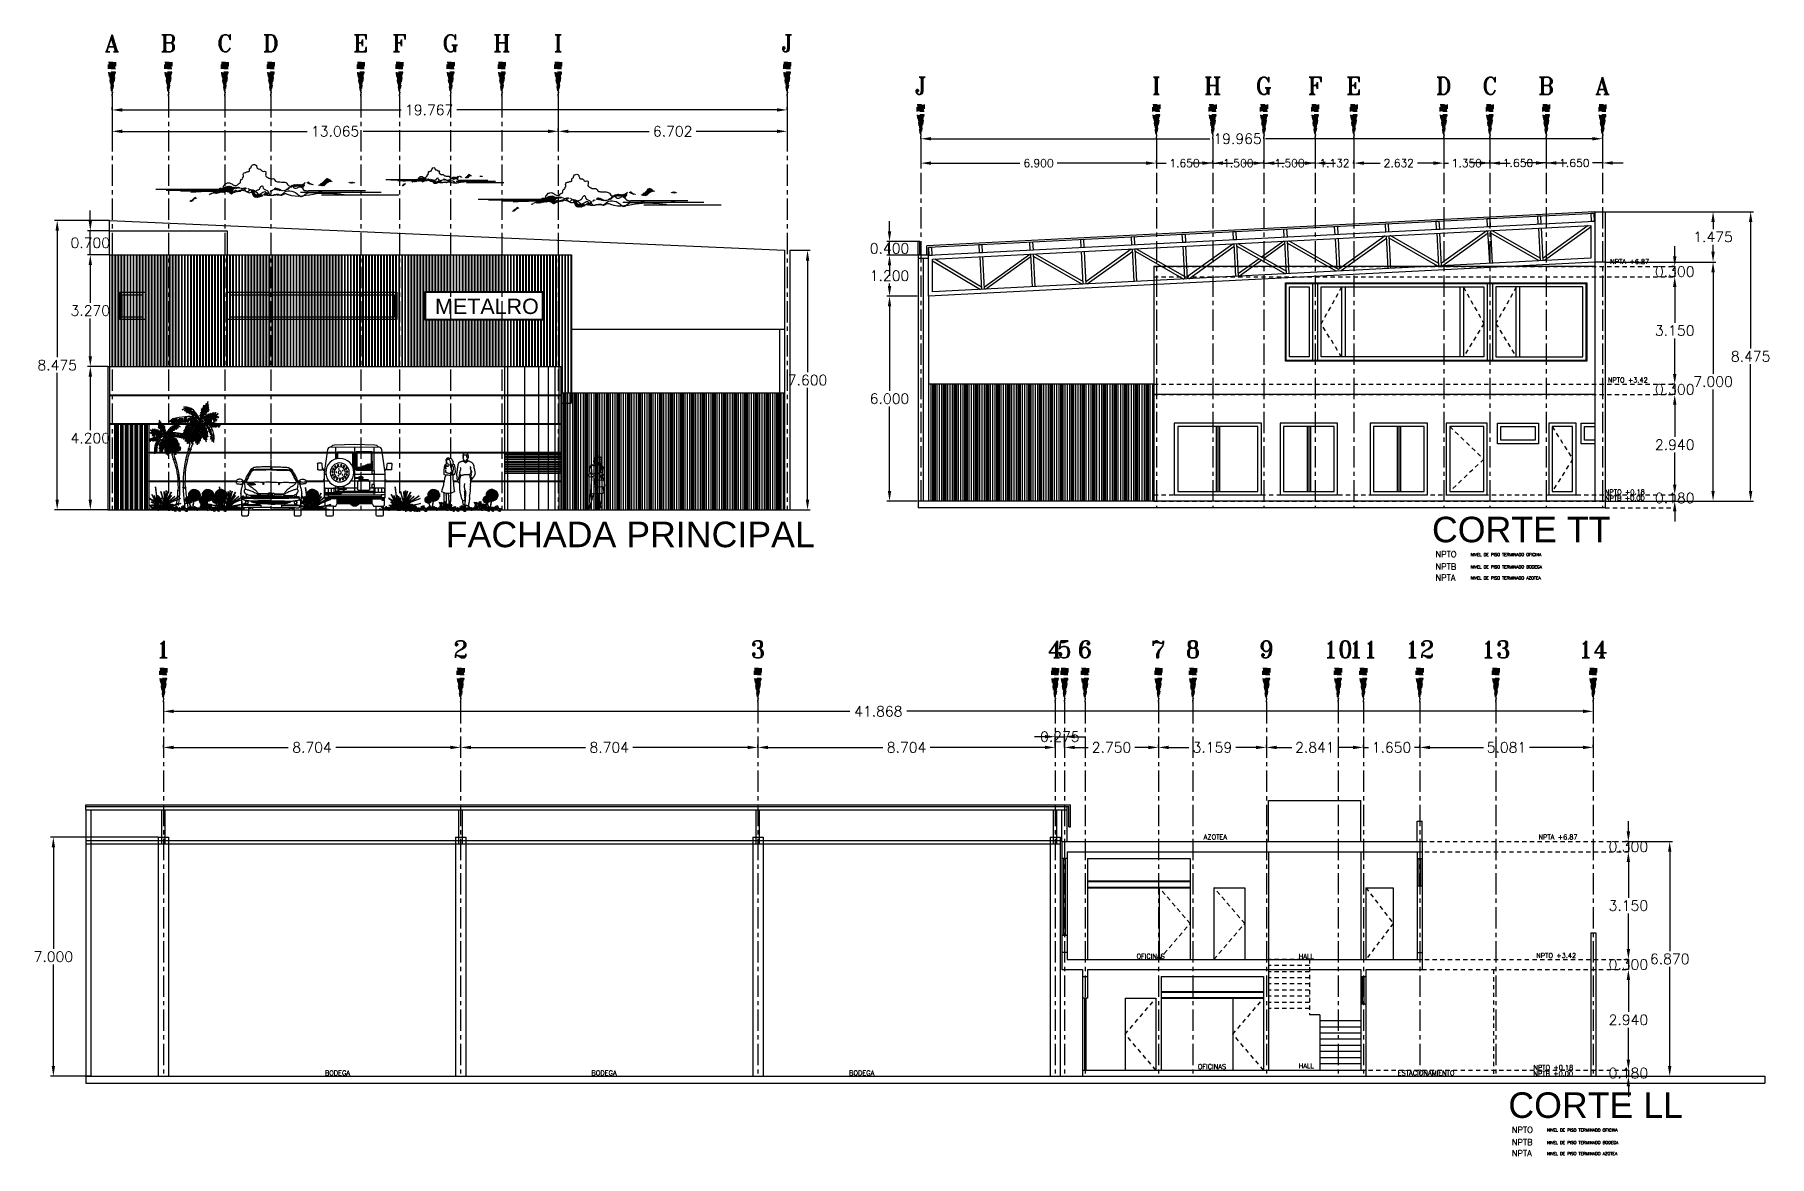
# Model space of a CAD drawing. Extents: x 915 to 2178, y -798 to 165.
# Drawn here: x 1305.9 to 1356.7, y -765 to -732.1 of the extents above; entities that cross this region are included whole.
import ezdxf
from ezdxf.enums import TextEntityAlignment as Align

# ---------------------------------------------------------------- set-up
doc = ezdxf.new("R2010")
doc.units = 0
doc.header["$LTSCALE"] = 0.5
doc.header["$MEASUREMENT"] = 0
for name, pattern in [('CENTER', [2, 1.25, -0.25, 0.25, -0.25]), ('CONTINUA', [200, 100, 100]), ('DASHDOT2', [0.5, 0.25, -0.125, 0, -0.125]), ('HIDDEN2', [0.1875, 0.125, -0.0625])]:
    doc.linetypes.add(name, pattern=pattern)
doc.layers.get('0').update_dxf_attribs({"linetype": 'CONTINUOUS'})
doc.layers.get('DEFPOINTS').update_dxf_attribs({"linetype": 'CONTINUOUS'})
for name, color, linetype in [('AUTOS', 125, 'CONTINUOUS'), ('COTA', 7, 'CONTINUOUS'), ('EJE', 125, 'DASHDOT2'), ('EJES', 125, 'CENTER'), ('ESCALERA', 41, 'CONTINUOUS'), ('LOSA', 1, 'CONTINUOUS'), ('MEM', 7, 'CONTINUOUS'), ('MOBILIARIO', 125, 'CONTINUOUS'), ('MUEBLES', 125, 'CONTINUOUS'), ('MURO', 150, 'CONTINUOUS'), ('muro bajo', 40, 'CONTINUOUS'), ('muro_facahda', 33, 'CONTINUOUS'), ('NUBE6', 130, 'CONTINUOUS'), ('proyecciones', 6, 'HIDDEN2'), ('Sombreado', 132, 'CONTINUA'), ('VEG', 64, 'CONTINUOUS'), ('VEGETACION', 64, 'CONTINUOUS'), ('ventanas', 4, 'CONTINUOUS')]:
    doc.layers.add(name, color=color, linetype=linetype)
doc.styles.add('ROMANT', font='romant')
doc.styles.add('style1', font='arial.ttf')
doc.styles.add('SWISS', font='SAS_____.pfb')
doc.dimstyles.new('detalle', dxfattribs={"dimtxt": 0.2, "dimasz": 0.15, "dimexe": 0.08, "dimexo": 0, "dimgap": 0.08, "dimtad": 0, "dimtih": 1, "dimtoh": 1, "dimdec": 3, "dimzin": 1, "dimdsep": 46, "dimtxsty": 'ROMANT', "dimcen": 0.15, "dimclrd": 143, "dimclre": 9, "dimadec": 0, "dimazin": 0, "dimtfac": 1, "dimtdec": 3, "dimtmove": 0, "dimatfit": 3, "dimfxl": 1, "dimarcsym": 0})

msp = doc.modelspace()

# ---------------------------------------------------------------- texts
at = {"style": 'ROMANT'}
for s, height, p in [('NPTA +6.87', 0.14112, (1351.995884033948, -738.8294401885969)), ('NPTO +3.42', 0.14112, (1351.928555100834, -742.3000252402123)), ('NPTO +0.18', 0.14112, (1351.843184236588, -745.5779377608397)), ('NPTB +0.00', 0.14112, (1351.844060512885, -745.7581042075913)), ('NPTO', 0.1763999999999999, (1346.882600021044, -747.4175723821239)), ('NPTB', 0.1763999999999999, (1346.882600021044, -747.7806637542301)), ('NIVEL DE PISO TERMINADO OFICINA', 0.08819999999999997, (1347.912450199921, -747.3825086741757)), ('NIVEL DE PISO TERMINADO BODEGA', 0.08819999999999997, (1347.912450199921, -747.7456000462819)), ('NPTA', 0.1763999999999999, (1346.882600021044, -748.1046159376857)), ('NIVEL DE PISO TERMINADO AZOTEA', 0.08819999999999997, (1347.912450199921, -748.0695522297375)), ('AZOTEA', 0.14112, (1340.095453578515, -755.682414879671)), ('NPTA +6.87', 0.14112, (1349.89887158502, -755.682414879671)), ('OFICINAS', 0.14112, (1338.126734273874, -759.1738950554005)), ('HALL', 0.14112, (1342.876045217384, -759.1738950554005)), ('NPTO +3.42', 0.14112, (1349.831542651906, -759.1529999312864)), ('OFICINAS', 0.14112, (1339.923201082774, -762.4065842859683)), ('HALL', 0.14112, (1342.876045217384, -762.3844101211452)), ('NPTO +0.18', 0.14112, (1349.74617178766, -762.4309124519139)), ('BODEGA', 0.14112, (1314.36129489545, -762.5904597873108)), ('BODEGA', 0.14112, (1322.166870681812, -762.5904597873108)), ('BODEGA', 0.14112, (1329.711681599873, -762.5904597873108)), ('ESTACIONAMIENTO', 0.14112, (1345.774494607594, -762.5904516924013)), ('NPTB +0.00', 0.14112, (1349.747048063957, -762.6110788986654)), ('NPTO', 0.1763999999999999, (1349.119356064484, -764.2741929407267)), ('NIVEL DE PISO TERMINADO OFICINA', 0.08819999999999997, (1350.14920624336, -764.2391292327785)), ('NPTB', 0.1763999999999999, (1349.119356064484, -764.6372843128329)), ('NPTA', 0.1763999999999999, (1349.119356064484, -764.9612364962885)), ('NIVEL DE PISO TERMINADO BODEGA', 0.08819999999999997, (1350.14920624336, -764.6022206048847)), ('NIVEL DE PISO TERMINADO AZOTEA', 0.08819999999999997, (1350.14920624336, -764.9261727883403))]:
    msp.add_text(s, height=height, dxfattribs=at).set_placement(p)
at = {"layer": 'MEM', "style": 'SWISS'}
for s, p in [('FACHADA PRINCIPAL', (1317.899652032058, -747.1246362585148)), ('CORTE TT', (1346.778458522524, -746.9802367586844)), ('CORTE LL', (1349.015214565963, -763.8368573172872))]:
    msp.add_text(s, height=0.7484861225842603, dxfattribs=at).set_placement(p)
at = {"layer": 'MOBILIARIO', "insert": (1317.586071210123, -739.84503867803), "char_height": 0.45, "attachment_point": 1, "style": 'style1'}
msp.add_mtext_dynamic_manual_height_columns('METALRO', width=2.277387333896741, gutter_width=0.75, heights=[0], dxfattribs=at)

# ---------------------------------------------------------------- blocks, each defined once
blk = doc.blocks.new('DI-P0101')
at = {"const_width": 0.2}
blk.add_lwpolyline([(1.77635683940025e-15, 0.8000000000000007), (1.77635683940025e-15, 1)], dxfattribs=at)
for points in [[(0.09999999999999987, 1), (0.09999999999999987, 0.8000000000000007), (-0.09999999999999964, 0.8000000000000007), (-0.09999999999999964, 1)], [(0, 0), (0.09999999999999987, 0.7000000000000011), (-0.09999999999999964, 0.7000000000000011)]]:
    blk.add_lwpolyline(points, close=True)
blk.add_lwpolyline([(0, 0, 0, 0.2, 0), (1.77635683940025e-15, 0.7000000000000011, 0.2, 0.2, 0)], format="xyseb")
at = {"style": 'ROMANT'}
blk.add_attdef('1', text='', height=0.6, dxfattribs=at).set_placement((2.220446049250313e-16, 1.3), align=Align.CENTER)
blk = doc.blocks.new('*D212')
at = {"layer": 'COTA', "color": 143, "lineweight": -2, "transparency": 16777216}
for p, q in [((1349.822672915169, -735.8719433618618), (1349.522672915169, -735.8719433618618)), ((1350.122672915169, -735.8719433618618), (1350.413149105605, -735.8719433618618)), ((1351.77267291509, -735.8719433618618), (1351.482196724653, -735.8719433618618)), ((1352.072672915089, -735.8719433618618), (1352.372672915089, -735.8719433618618))]:
    blk.add_line(p, q, dxfattribs=at)
at = {"layer": 'COTA', "color": 9, "lineweight": -2, "transparency": 16777216}
for p, q in [((1350.122672915169, -735.8719433618617), (1350.122672915169, -735.9519433618618)), ((1351.77267291509, -735.7868571503361), (1351.77267291509, -735.9519433618618))]:
    blk.add_line(p, q, dxfattribs=at)
at = {"layer": 'COTA', "color": 143, "transparency": 16777216}
for points in [[(1349.822672915169, -735.8219433618618), (1349.822672915169, -735.9219433618617), (1350.122672915169, -735.8719433618618)], [(1352.072672915089, -735.8219433618618), (1352.072672915089, -735.9219433618617), (1351.77267291509, -735.8719433618618)]]:
    blk.add_solid(points, dxfattribs=at)
at = {"layer": 'DEFPOINTS', "color": 0, "transparency": 16777216}
for p in [(1350.122672915169, -735.8719433618617), (1350.122672915169, -735.8719433618618), (1351.77267291509, -735.7868571503361)]:
    blk.add_point(p, dxfattribs=at)
at = {"layer": 'COTA', "color": 0, "transparency": 16777216, "insert": (1350.947672915129, -735.8719433618618), "char_height": 0.23, "attachment_point": 5, "style": 'ROMANT'}
blk.add_mtext('1.650', dxfattribs=at)
blk = doc.blocks.new('*D213')
at = {"layer": 'COTA', "color": 143, "lineweight": -2, "transparency": 16777216}
for p, q in [((1348.172672915184, -735.8719433618618), (1347.872672915184, -735.8719433618618)), ((1348.472672915184, -735.8719433618618), (1348.763149105652, -735.8719433618618)), ((1350.122672915168, -735.8719433618618), (1349.8321967247, -735.8719433618618)), ((1350.422672915168, -735.8719433618618), (1350.722672915168, -735.8719433618618))]:
    blk.add_line(p, q, dxfattribs=at)
at = {"layer": 'COTA', "color": 9, "lineweight": -2, "transparency": 16777216}
for p, q in [((1348.472672915184, -735.8719433618618), (1348.472672915184, -735.7919433618617)), ((1350.122672915168, -735.786857150336), (1350.122672915168, -735.9519433618618))]:
    blk.add_line(p, q, dxfattribs=at)
at = {"layer": 'COTA', "color": 143, "transparency": 16777216}
for points in [[(1348.172672915184, -735.8219433618618), (1348.172672915184, -735.9219433618617), (1348.472672915184, -735.8719433618618)], [(1350.422672915168, -735.8219433618618), (1350.422672915168, -735.9219433618617), (1350.122672915168, -735.8719433618618)]]:
    blk.add_solid(points, dxfattribs=at)
at = {"layer": 'DEFPOINTS', "color": 0, "transparency": 16777216}
for p in [(1348.472672915184, -735.8719433618618), (1348.472672915184, -735.8719433618618), (1350.122672915168, -735.786857150336)]:
    blk.add_point(p, dxfattribs=at)
at = {"layer": 'COTA', "color": 0, "transparency": 16777216, "insert": (1349.297672915176, -735.8719433618618), "char_height": 0.23, "attachment_point": 5, "style": 'ROMANT'}
blk.add_mtext('1.650', dxfattribs=at)
blk = doc.blocks.new('*D214')
at = {"layer": 'COTA', "color": 143, "lineweight": -2, "transparency": 16777216}
for p, q in [((1346.822672915183, -735.8770295733876), (1346.522672915183, -735.8770295733876)), ((1347.122672915183, -735.8770295733876), (1347.26314910566, -735.8770295733876)), ((1348.472672915184, -735.8770295733876), (1348.332196724708, -735.8770295733876)), ((1348.772672915184, -735.8770295733876), (1349.072672915184, -735.8770295733876))]:
    blk.add_line(p, q, dxfattribs=at)
at = {"layer": 'COTA', "color": 9, "lineweight": -2, "transparency": 16777216}
for p, q in [((1347.122672915183, -735.786857150336), (1347.122672915183, -735.9570295733877)), ((1348.472672915184, -735.786857150336), (1348.472672915184, -735.9570295733877))]:
    blk.add_line(p, q, dxfattribs=at)
at = {"layer": 'COTA', "color": 143, "transparency": 16777216}
for points in [[(1346.822672915183, -735.8270295733877), (1346.822672915183, -735.9270295733876), (1347.122672915183, -735.8770295733876)], [(1348.772672915184, -735.8270295733877), (1348.772672915184, -735.9270295733876), (1348.472672915184, -735.8770295733876)]]:
    blk.add_solid(points, dxfattribs=at)
at = {"layer": 'DEFPOINTS', "color": 0, "transparency": 16777216}
for p in [(1347.122672915183, -735.786857150336), (1347.122672915183, -735.8770295733876), (1348.472672915184, -735.786857150336)]:
    blk.add_point(p, dxfattribs=at)
at = {"layer": 'COTA', "color": 0, "transparency": 16777216, "insert": (1347.797672915184, -735.8770295733876), "char_height": 0.23, "attachment_point": 5, "style": 'ROMANT'}
blk.add_mtext('1.350', dxfattribs=at)
blk = doc.blocks.new('*D215')
at = {"layer": 'COTA', "color": 9, "lineweight": -2, "transparency": 16777216}
for p, q in [((1344.490340221851, -735.786857150336), (1344.490340221851, -735.9570295733877)), ((1347.122672915183, -735.8128572823756), (1347.122672915183, -735.9570295733877))]:
    blk.add_line(p, q, dxfattribs=at)
at = {"layer": 'COTA', "color": 143, "lineweight": -2, "transparency": 16777216}
for p, q in [((1344.790340221851, -735.8770295733876), (1345.261030378041, -735.8770295733876)), ((1346.822672915183, -735.8770295733876), (1346.351982758993, -735.8770295733876))]:
    blk.add_line(p, q, dxfattribs=at)
at = {"layer": 'COTA', "color": 143, "transparency": 16777216}
for points in [[(1344.790340221851, -735.8270295733877), (1344.790340221851, -735.9270295733876), (1344.490340221851, -735.8770295733876)], [(1346.822672915183, -735.8270295733877), (1346.822672915183, -735.9270295733876), (1347.122672915183, -735.8770295733876)]]:
    blk.add_solid(points, dxfattribs=at)
at = {"layer": 'DEFPOINTS', "color": 0, "transparency": 16777216}
for p in [(1344.490340221851, -735.786857150336), (1344.490340221851, -735.8770295733876), (1347.122672915183, -735.8128572823756)]:
    blk.add_point(p, dxfattribs=at)
at = {"layer": 'COTA', "color": 0, "transparency": 16777216, "insert": (1345.806506568517, -735.8770295733876), "char_height": 0.23, "attachment_point": 5, "style": 'ROMANT'}
blk.add_mtext('2.632', dxfattribs=at)
blk = doc.blocks.new('*D216')
at = {"layer": 'COTA', "color": 143, "lineweight": -2, "transparency": 16777216}
for p, q in [((1343.058007528526, -735.8770295733876), (1342.758007528526, -735.8770295733876)), ((1343.358007528526, -735.8770295733876), (1343.389650065665, -735.8770295733876)), ((1344.490340221851, -735.8770295733876), (1344.458697684712, -735.8770295733876)), ((1344.790340221851, -735.8770295733876), (1345.090340221851, -735.8770295733876))]:
    blk.add_line(p, q, dxfattribs=at)
at = {"layer": 'COTA', "color": 9, "lineweight": -2, "transparency": 16777216}
for p, q in [((1343.358007528526, -735.786857150336), (1343.358007528526, -735.9570295733877)), ((1344.490340221851, -735.8770295733876), (1344.490340221851, -735.7970295733876))]:
    blk.add_line(p, q, dxfattribs=at)
at = {"layer": 'COTA', "color": 143, "transparency": 16777216}
for points in [[(1343.058007528526, -735.8270295733877), (1343.058007528526, -735.9270295733876), (1343.358007528526, -735.8770295733876)], [(1344.790340221851, -735.8270295733877), (1344.790340221851, -735.9270295733876), (1344.490340221851, -735.8770295733876)]]:
    blk.add_solid(points, dxfattribs=at)
at = {"layer": 'DEFPOINTS', "color": 0, "transparency": 16777216}
for p in [(1343.358007528526, -735.786857150336), (1343.358007528526, -735.8770295733876), (1344.490340221851, -735.8770295733876)]:
    blk.add_point(p, dxfattribs=at)
at = {"layer": 'COTA', "color": 0, "transparency": 16777216, "insert": (1343.924173875189, -735.8770295733876), "char_height": 0.23, "attachment_point": 5, "style": 'ROMANT'}
blk.add_mtext('1.132', dxfattribs=at)
blk = doc.blocks.new('*D217')
at = {"layer": 'COTA', "color": 143, "lineweight": -2, "transparency": 16777216}
for p, q in [((1341.558007528521, -735.8770295733876), (1341.258007528521, -735.8770295733876)), ((1341.858007528521, -735.8770295733876), (1342.073483719, -735.8770295733876)), ((1343.358007528526, -735.8770295733876), (1343.142531338047, -735.8770295733876)), ((1343.658007528526, -735.8770295733876), (1343.958007528526, -735.8770295733876))]:
    blk.add_line(p, q, dxfattribs=at)
at = {"layer": 'COTA', "color": 9, "lineweight": -2, "transparency": 16777216}
for p, q in [((1341.858007528521, -735.786857150336), (1341.858007528521, -735.9570295733877)), ((1343.358007528526, -735.786857150336), (1343.358007528526, -735.9570295733877))]:
    blk.add_line(p, q, dxfattribs=at)
at = {"layer": 'COTA', "color": 143, "transparency": 16777216}
for points in [[(1341.558007528521, -735.8270295733877), (1341.558007528521, -735.9270295733876), (1341.858007528521, -735.8770295733876)], [(1343.658007528526, -735.8270295733877), (1343.658007528526, -735.9270295733876), (1343.358007528526, -735.8770295733876)]]:
    blk.add_solid(points, dxfattribs=at)
at = {"layer": 'DEFPOINTS', "color": 0, "transparency": 16777216}
for p in [(1341.858007528521, -735.786857150336), (1341.858007528521, -735.8770295733876), (1343.358007528526, -735.786857150336)]:
    blk.add_point(p, dxfattribs=at)
at = {"layer": 'COTA', "color": 0, "transparency": 16777216, "insert": (1342.608007528524, -735.8770295733876), "char_height": 0.23, "attachment_point": 5, "style": 'ROMANT'}
blk.add_mtext('1.500', dxfattribs=at)
blk = doc.blocks.new('*D218')
at = {"layer": 'COTA', "color": 143, "lineweight": -2, "transparency": 16777216}
for p, q in [((1340.05800752852, -735.8770295733876), (1339.75800752852, -735.8770295733876)), ((1340.35800752852, -735.8770295733876), (1340.573483718997, -735.8770295733876)), ((1341.858007528521, -735.8770295733876), (1341.642531338045, -735.8770295733876)), ((1342.158007528521, -735.8770295733876), (1342.458007528521, -735.8770295733876))]:
    blk.add_line(p, q, dxfattribs=at)
at = {"layer": 'COTA', "color": 9, "lineweight": -2, "transparency": 16777216}
for p, q in [((1340.35800752852, -735.786857150336), (1340.35800752852, -735.9570295733877)), ((1341.858007528521, -735.8770295733876), (1341.858007528521, -735.7970295733876))]:
    blk.add_line(p, q, dxfattribs=at)
at = {"layer": 'COTA', "color": 143, "transparency": 16777216}
for points in [[(1340.05800752852, -735.8270295733877), (1340.05800752852, -735.9270295733876), (1340.35800752852, -735.8770295733876)], [(1342.158007528521, -735.8270295733877), (1342.158007528521, -735.9270295733876), (1341.858007528521, -735.8770295733876)]]:
    blk.add_solid(points, dxfattribs=at)
at = {"layer": 'DEFPOINTS', "color": 0, "transparency": 16777216}
for p in [(1340.35800752852, -735.786857150336), (1340.35800752852, -735.8770295733876), (1341.858007528521, -735.8770295733876)]:
    blk.add_point(p, dxfattribs=at)
at = {"layer": 'COTA', "color": 0, "transparency": 16777216, "insert": (1341.108007528521, -735.8770295733876), "char_height": 0.23, "attachment_point": 5, "style": 'ROMANT'}
blk.add_mtext('1.500', dxfattribs=at)
blk = doc.blocks.new('*D219')
at = {"layer": 'COTA', "color": 143, "lineweight": -2, "transparency": 16777216}
for p, q in [((1338.40800752852, -735.8770295733876), (1338.10800752852, -735.8770295733876)), ((1338.70800752852, -735.8770295733876), (1338.998483718997, -735.8770295733876)), ((1340.35800752852, -735.8770295733876), (1340.067531338044, -735.8770295733876)), ((1340.65800752852, -735.8770295733876), (1340.95800752852, -735.8770295733876))]:
    blk.add_line(p, q, dxfattribs=at)
at = {"layer": 'COTA', "color": 9, "lineweight": -2, "transparency": 16777216}
for p, q in [((1338.70800752852, -735.786857150336), (1338.70800752852, -735.9570295733877)), ((1340.35800752852, -735.8770295733876), (1340.35800752852, -735.7970295733876))]:
    blk.add_line(p, q, dxfattribs=at)
at = {"layer": 'COTA', "color": 143, "transparency": 16777216}
for points in [[(1338.40800752852, -735.8270295733877), (1338.40800752852, -735.9270295733876), (1338.70800752852, -735.8770295733876)], [(1340.65800752852, -735.8270295733877), (1340.65800752852, -735.9270295733876), (1340.35800752852, -735.8770295733876)]]:
    blk.add_solid(points, dxfattribs=at)
at = {"layer": 'DEFPOINTS', "color": 0, "transparency": 16777216}
for p in [(1338.70800752852, -735.786857150336), (1338.70800752852, -735.8770295733876), (1340.35800752852, -735.8770295733876)]:
    blk.add_point(p, dxfattribs=at)
at = {"layer": 'COTA', "color": 0, "transparency": 16777216, "insert": (1339.53300752852, -735.8770295733876), "char_height": 0.23, "attachment_point": 5, "style": 'ROMANT'}
blk.add_mtext('1.650', dxfattribs=at)
blk = doc.blocks.new('*D220')
at = {"layer": 'COTA', "color": 9, "lineweight": -2, "transparency": 16777216}
for p, q in [((1331.808007528519, -735.1632102266631), (1331.808007528519, -735.9570295733877)), ((1338.70800752852, -735.8770295733876), (1338.70800752852, -735.7970295733876))]:
    blk.add_line(p, q, dxfattribs=at)
at = {"layer": 'COTA', "color": 143, "lineweight": -2, "transparency": 16777216}
for p, q in [((1332.108007528519, -735.8770295733876), (1334.712531338044, -735.8770295733876)), ((1338.40800752852, -735.8770295733876), (1335.803483718996, -735.8770295733876))]:
    blk.add_line(p, q, dxfattribs=at)
at = {"layer": 'COTA', "color": 143, "transparency": 16777216}
for points in [[(1332.108007528519, -735.8270295733877), (1332.108007528519, -735.9270295733876), (1331.808007528519, -735.8770295733876)], [(1338.40800752852, -735.8270295733877), (1338.40800752852, -735.9270295733876), (1338.70800752852, -735.8770295733876)]]:
    blk.add_solid(points, dxfattribs=at)
at = {"layer": 'DEFPOINTS', "color": 0, "transparency": 16777216}
for p in [(1331.808007528519, -735.1632102266631), (1331.808007528519, -735.8770295733876), (1338.70800752852, -735.8770295733876)]:
    blk.add_point(p, dxfattribs=at)
at = {"layer": 'COTA', "color": 0, "transparency": 16777216, "insert": (1335.25800752852, -735.8770295733876), "char_height": 0.23, "attachment_point": 5, "style": 'ROMANT'}
blk.add_mtext('6.900', dxfattribs=at)
blk = doc.blocks.new('*D221')
at = {"layer": 'COTA', "color": 9, "lineweight": -2, "transparency": 16777216}
for p, q in [((1331.808007528519, -735.1632102266631), (1331.808007528519, -735.083210226663)), ((1351.77267291509, -735.0073451780717), (1351.77267291509, -735.2432102266631))]:
    blk.add_line(p, q, dxfattribs=at)
at = {"layer": 'COTA', "color": 143, "lineweight": -2, "transparency": 16777216}
for p, q in [((1332.108007528519, -735.1632102266631), (1340.270529571307, -735.1632102266631)), ((1351.47267291509, -735.1632102266631), (1341.901958142735, -735.1632102266631))]:
    blk.add_line(p, q, dxfattribs=at)
at = {"layer": 'COTA', "color": 143, "transparency": 16777216}
for points in [[(1332.108007528519, -735.1132102266631), (1332.108007528519, -735.213210226663), (1331.808007528519, -735.1632102266631)], [(1351.47267291509, -735.1132102266631), (1351.47267291509, -735.213210226663), (1351.77267291509, -735.1632102266631)]]:
    blk.add_solid(points, dxfattribs=at)
at = {"layer": 'DEFPOINTS', "color": 0, "transparency": 16777216}
for p in [(1331.808007528519, -735.1632102266631), (1351.77267291509, -735.0073451780717), (1351.77267291509, -735.1632102266631)]:
    blk.add_point(p, dxfattribs=at)
at = {"layer": 'COTA', "color": 0, "transparency": 16777216, "insert": (1341.086243857021, -735.1632102266631), "char_height": 0.3, "attachment_point": 5, "style": 'ROMANT'}
blk.add_mtext('19.965', dxfattribs=at)
blk = doc.blocks.new('*D222')
at = {"layer": 'COTA', "color": 9, "lineweight": -2, "transparency": 16777216}
for p, q in [((1353.886548188289, -739.2039775354169), (1353.80654818829, -739.2039775354169)), ((1353.886548188289, -742.353977535417), (1353.80654818829, -742.353977535417))]:
    blk.add_line(p, q, dxfattribs=at)
at = {"layer": 'COTA', "color": 143, "lineweight": -2, "transparency": 16777216}
for p, q in [((1353.886548188289, -739.5039775354169), (1353.886548188289, -740.548977535417)), ((1353.886548188289, -742.0539775354171), (1353.886548188289, -741.008977535417))]:
    blk.add_line(p, q, dxfattribs=at)
at = {"layer": 'COTA', "color": 143, "transparency": 16777216}
for points in [[(1353.836548188289, -739.5039775354169), (1353.936548188289, -739.5039775354169), (1353.886548188289, -739.2039775354169)], [(1353.836548188289, -742.0539775354171), (1353.936548188289, -742.0539775354171), (1353.886548188289, -742.353977535417)]]:
    blk.add_solid(points, dxfattribs=at)
at = {"layer": 'DEFPOINTS', "color": 0, "transparency": 16777216}
for p in [(1353.886548188289, -739.2039775354169), (1353.886548188289, -739.2039775354169), (1353.886548188289, -742.353977535417)]:
    blk.add_point(p, dxfattribs=at)
at = {"layer": 'COTA', "color": 0, "transparency": 16777216, "insert": (1353.88654818829, -740.7789775354167), "char_height": 0.3, "attachment_point": 5, "style": 'ROMANT'}
blk.add_mtext('3.150', dxfattribs=at)
blk = doc.blocks.new('*D223')
at = {"layer": 'COTA', "color": 9, "lineweight": -2, "transparency": 16777216}
for p, q in [((1353.886548188289, -742.6539775354169), (1353.80654818829, -742.6539775354169)), ((1353.886548188289, -745.5939775354168), (1353.80654818829, -745.5939775354168))]:
    blk.add_line(p, q, dxfattribs=at)
at = {"layer": 'COTA', "color": 143, "lineweight": -2, "transparency": 16777216}
for p, q in [((1353.886548188289, -742.9539775354168), (1353.886548188289, -743.8939775354169)), ((1353.886548188289, -745.2939775354168), (1353.886548188289, -744.3539775354169))]:
    blk.add_line(p, q, dxfattribs=at)
at = {"layer": 'COTA', "color": 143, "transparency": 16777216}
for points in [[(1353.836548188289, -742.9539775354168), (1353.936548188289, -742.9539775354168), (1353.886548188289, -742.6539775354169)], [(1353.836548188289, -745.2939775354168), (1353.936548188289, -745.2939775354168), (1353.886548188289, -745.5939775354168)]]:
    blk.add_solid(points, dxfattribs=at)
at = {"layer": 'DEFPOINTS', "color": 0, "transparency": 16777216}
for p in [(1353.886548188289, -742.6539775354169), (1353.886548188289, -745.5939775354168), (1353.886548188289, -745.5939775354168)]:
    blk.add_point(p, dxfattribs=at)
at = {"layer": 'COTA', "color": 0, "transparency": 16777216, "insert": (1353.88654818829, -744.1239775354167), "char_height": 0.3, "attachment_point": 5, "style": 'ROMANT'}
blk.add_mtext('2.940', dxfattribs=at)
blk = doc.blocks.new('*D224')
at = {"layer": 'COTA', "color": 143, "lineweight": -2, "transparency": 16777216}
for p, q in [((1353.886548188289, -745.2939775354168), (1353.886548188289, -744.9939775354168)), ((1353.886548188289, -745.5939775354168), (1353.886548188289, -745.773977535417)), ((1353.886548188289, -745.5939775354168), (1353.886548188289, -745.773977535417)), ((1353.886548188289, -746.0739775354169), (1353.886548188289, -746.373977535417))]:
    blk.add_line(p, q, dxfattribs=at)
at = {"layer": 'COTA', "color": 9, "lineweight": -2, "transparency": 16777216}
for p, q in [((1353.886548188289, -745.5939775354168), (1353.806548188289, -745.5939775354168)), ((1353.886548188289, -745.773977535417), (1353.806548188289, -745.773977535417))]:
    blk.add_line(p, q, dxfattribs=at)
at = {"layer": 'COTA', "color": 143, "transparency": 16777216}
for points in [[(1353.836548188289, -745.2939775354168), (1353.936548188289, -745.2939775354168), (1353.886548188289, -745.5939775354168)], [(1353.836548188289, -746.0739775354169), (1353.936548188289, -746.0739775354169), (1353.886548188289, -745.773977535417)]]:
    blk.add_solid(points, dxfattribs=at)
at = {"layer": 'DEFPOINTS', "color": 0, "transparency": 16777216}
for p in [(1353.886548188289, -745.5939775354168), (1353.886548188289, -745.773977535417), (1353.886548188289, -745.773977535417)]:
    blk.add_point(p, dxfattribs=at)
at = {"layer": 'COTA', "color": 0, "transparency": 16777216, "insert": (1353.886548188289, -745.6839775354168), "char_height": 0.3, "attachment_point": 5, "style": 'ROMANT'}
blk.add_mtext('0.180', dxfattribs=at)
blk = doc.blocks.new('*D225')
at = {"layer": 'COTA', "color": 143, "lineweight": -2, "transparency": 16777216}
for p, q in [((1353.886548188289, -742.0539775354171), (1353.886548188289, -741.753977535417)), ((1353.886548188289, -742.353977535417), (1353.886548188289, -742.6539775354169)), ((1353.886548188289, -742.353977535417), (1353.886548188289, -742.6539775354169)), ((1353.886548188289, -742.9539775354168), (1353.886548188289, -743.2539775354169))]:
    blk.add_line(p, q, dxfattribs=at)
at = {"layer": 'COTA', "color": 9, "lineweight": -2, "transparency": 16777216}
for p, q in [((1353.886548188289, -742.353977535417), (1353.806548188289, -742.353977535417)), ((1353.886548188289, -742.6539775354169), (1353.806548188289, -742.6539775354169))]:
    blk.add_line(p, q, dxfattribs=at)
at = {"layer": 'COTA', "color": 143, "transparency": 16777216}
for points in [[(1353.836548188289, -742.0539775354171), (1353.936548188289, -742.0539775354171), (1353.886548188289, -742.353977535417)], [(1353.836548188289, -742.9539775354168), (1353.936548188289, -742.9539775354168), (1353.886548188289, -742.6539775354169)]]:
    blk.add_solid(points, dxfattribs=at)
at = {"layer": 'DEFPOINTS', "color": 0, "transparency": 16777216}
for p in [(1353.886548188289, -742.353977535417), (1353.886548188289, -742.6539775354169), (1353.886548188289, -742.6539775354169)]:
    blk.add_point(p, dxfattribs=at)
at = {"layer": 'COTA', "color": 0, "transparency": 16777216, "insert": (1353.886548188289, -742.5039775354168), "char_height": 0.3, "attachment_point": 5, "style": 'ROMANT'}
blk.add_mtext('0.300', dxfattribs=at)
blk = doc.blocks.new('*D226')
at = {"layer": 'COTA', "color": 143, "lineweight": -2, "transparency": 16777216}
for p, q in [((1353.886548188289, -738.6039775354185), (1353.886548188289, -738.3039775354184)), ((1353.886548188289, -738.9039775354184), (1353.886548188289, -739.2039775354183)), ((1353.886548188289, -738.9039775354184), (1353.886548188289, -739.2039775354183)), ((1353.886548188289, -739.5039775354182), (1353.886548188289, -739.8039775354183))]:
    blk.add_line(p, q, dxfattribs=at)
at = {"layer": 'COTA', "color": 9, "lineweight": -2, "transparency": 16777216}
for p, q in [((1353.886548188289, -738.9039775354184), (1353.806548188289, -738.9039775354184)), ((1353.886548188289, -739.2039775354183), (1353.806548188289, -739.2039775354183))]:
    blk.add_line(p, q, dxfattribs=at)
at = {"layer": 'COTA', "color": 143, "transparency": 16777216}
for points in [[(1353.836548188289, -738.6039775354185), (1353.936548188289, -738.6039775354185), (1353.886548188289, -738.9039775354184)], [(1353.836548188289, -739.5039775354182), (1353.936548188289, -739.5039775354182), (1353.886548188289, -739.2039775354183)]]:
    blk.add_solid(points, dxfattribs=at)
at = {"layer": 'DEFPOINTS', "color": 0, "transparency": 16777216}
for p in [(1353.886548188289, -738.9039775354184), (1353.886548188289, -739.2039775354183), (1353.886548188289, -739.2039775354183)]:
    blk.add_point(p, dxfattribs=at)
at = {"layer": 'COTA', "color": 0, "transparency": 16777216, "insert": (1353.886548188289, -739.0539775354182), "char_height": 0.3, "attachment_point": 5, "style": 'ROMANT'}
blk.add_mtext('0.300', dxfattribs=at)
blk = doc.blocks.new('*D227')
at = {"layer": 'COTA', "color": 9, "lineweight": -2, "transparency": 16777216}
for p, q in [((1331.700036190414, -739.773977535417), (1330.814126760525, -739.773977535417)), ((1331.700036190414, -745.773977535417), (1330.814126760525, -745.773977535417))]:
    blk.add_line(p, q, dxfattribs=at)
at = {"layer": 'COTA', "color": 143, "lineweight": -2, "transparency": 16777216}
for p, q in [((1330.894126760525, -740.0739775354169), (1330.894126760525, -742.543977535417)), ((1330.894126760525, -745.473977535417), (1330.894126760525, -743.003977535417))]:
    blk.add_line(p, q, dxfattribs=at)
at = {"layer": 'COTA', "color": 143, "transparency": 16777216}
for points in [[(1330.844126760525, -740.0739775354169), (1330.944126760525, -740.0739775354169), (1330.894126760525, -739.773977535417)], [(1330.844126760525, -745.473977535417), (1330.944126760525, -745.473977535417), (1330.894126760525, -745.773977535417)]]:
    blk.add_solid(points, dxfattribs=at)
at = {"layer": 'DEFPOINTS', "color": 0, "transparency": 16777216}
for p in [(1331.700036190414, -739.773977535417), (1330.894126760525, -745.773977535417), (1331.700036190414, -745.773977535417)]:
    blk.add_point(p, dxfattribs=at)
at = {"layer": 'COTA', "color": 0, "transparency": 16777216, "insert": (1330.894126760525, -742.7739775354167), "char_height": 0.3, "attachment_point": 5, "style": 'ROMANT'}
blk.add_mtext('6.000', dxfattribs=at)
blk = doc.blocks.new('*D228')
at = {"layer": 'COTA', "color": 9, "lineweight": -2, "transparency": 16777216}
for p, q in [((1351.847672915184, -738.773977535417), (1355.08887169949, -738.773977535417)), ((1351.847672915184, -745.773977535417), (1355.08887169949, -745.773977535417))]:
    blk.add_line(p, q, dxfattribs=at)
at = {"layer": 'COTA', "color": 143, "lineweight": -2, "transparency": 16777216}
for p, q in [((1355.00887169949, -739.0739775354169), (1355.00887169949, -742.043977535417)), ((1355.00887169949, -745.473977535417), (1355.00887169949, -742.503977535417))]:
    blk.add_line(p, q, dxfattribs=at)
at = {"layer": 'COTA', "color": 143, "transparency": 16777216}
for points in [[(1354.95887169949, -739.0739775354169), (1355.05887169949, -739.0739775354169), (1355.00887169949, -738.773977535417)], [(1354.95887169949, -745.473977535417), (1355.05887169949, -745.473977535417), (1355.00887169949, -745.773977535417)]]:
    blk.add_solid(points, dxfattribs=at)
at = {"layer": 'DEFPOINTS', "color": 0, "transparency": 16777216}
for p in [(1351.847672915184, -738.773977535417), (1351.847672915184, -745.773977535417), (1355.00887169949, -745.773977535417)]:
    blk.add_point(p, dxfattribs=at)
at = {"layer": 'COTA', "color": 0, "transparency": 16777216, "insert": (1355.00887169949, -742.2739775354167), "char_height": 0.3, "attachment_point": 5, "style": 'ROMANT'}
blk.add_mtext('7.000', dxfattribs=at)
blk = doc.blocks.new('*D229')
at = {"layer": 'COTA', "color": 9, "lineweight": -2, "transparency": 16777216}
for p, q in [((1352.529322442133, -759.4948232290125), (1352.449322442133, -759.4948232290125)), ((1352.529322442133, -762.4348232290125), (1352.449322442133, -762.4348232290125))]:
    blk.add_line(p, q, dxfattribs=at)
at = {"layer": 'COTA', "color": 143, "lineweight": -2, "transparency": 16777216}
for p, q in [((1352.529322442133, -759.7948232290124), (1352.529322442133, -760.7348232290125)), ((1352.529322442133, -762.1348232290126), (1352.529322442133, -761.1948232290125))]:
    blk.add_line(p, q, dxfattribs=at)
at = {"layer": 'COTA', "color": 143, "transparency": 16777216}
for points in [[(1352.479322442133, -759.7948232290124), (1352.579322442132, -759.7948232290124), (1352.529322442133, -759.4948232290125)], [(1352.479322442133, -762.1348232290126), (1352.579322442132, -762.1348232290126), (1352.529322442133, -762.4348232290125)]]:
    blk.add_solid(points, dxfattribs=at)
at = {"layer": 'DEFPOINTS', "color": 0, "transparency": 16777216}
for p in [(1352.529322442133, -759.4948232290125), (1352.529322442133, -759.4948232290125), (1352.529322442133, -762.4348232290125)]:
    blk.add_point(p, dxfattribs=at)
at = {"layer": 'COTA', "color": 0, "transparency": 16777216, "insert": (1352.529322442133, -760.9648232290123), "char_height": 0.3, "attachment_point": 5, "style": 'ROMANT'}
blk.add_mtext('2.940', dxfattribs=at)
blk = doc.blocks.new('*D230')
at = {"layer": 'COTA', "color": 9, "lineweight": -2, "transparency": 16777216}
for p, q in [((1352.529322442133, -756.0448232290124), (1352.449322442133, -756.0448232290124)), ((1352.529322442133, -759.1948232290125), (1352.449322442133, -759.1948232290125))]:
    blk.add_line(p, q, dxfattribs=at)
at = {"layer": 'COTA', "color": 143, "lineweight": -2, "transparency": 16777216}
for p, q in [((1352.529322442133, -756.3448232290124), (1352.529322442133, -757.3898232290124)), ((1352.529322442133, -758.8948232290126), (1352.529322442133, -757.8498232290125))]:
    blk.add_line(p, q, dxfattribs=at)
at = {"layer": 'COTA', "color": 143, "transparency": 16777216}
for points in [[(1352.479322442133, -756.3448232290124), (1352.579322442132, -756.3448232290124), (1352.529322442133, -756.0448232290124)], [(1352.479322442133, -758.8948232290126), (1352.579322442132, -758.8948232290126), (1352.529322442133, -759.1948232290125)]]:
    blk.add_solid(points, dxfattribs=at)
at = {"layer": 'DEFPOINTS', "color": 0, "transparency": 16777216}
for p in [(1352.529322442133, -756.0448232290124), (1352.529322442133, -756.0448232290124), (1352.529322442133, -759.1948232290125)]:
    blk.add_point(p, dxfattribs=at)
at = {"layer": 'COTA', "color": 0, "transparency": 16777216, "insert": (1352.529322442133, -757.6198232290122), "char_height": 0.3, "attachment_point": 5, "style": 'ROMANT'}
blk.add_mtext('3.150', dxfattribs=at)
blk = doc.blocks.new('*D231')
at = {"layer": 'COTA', "color": 143, "lineweight": -2, "transparency": 16777216}
for p, q in [((1352.529322442132, -755.4448232290123), (1352.529322442132, -755.1448232290122)), ((1352.529322442132, -755.7448232290122), (1352.529322442132, -756.0448232290121)), ((1352.529322442132, -755.7448232290122), (1352.529322442132, -756.0448232290121)), ((1352.529322442132, -756.344823229012), (1352.529322442132, -756.6448232290121))]:
    blk.add_line(p, q, dxfattribs=at)
at = {"layer": 'COTA', "color": 9, "lineweight": -2, "transparency": 16777216}
for p, q in [((1352.529322442133, -755.7448232290122), (1352.449322442132, -755.7448232290122)), ((1352.529322442133, -756.0448232290121), (1352.449322442132, -756.0448232290121))]:
    blk.add_line(p, q, dxfattribs=at)
at = {"layer": 'COTA', "color": 143, "transparency": 16777216}
for points in [[(1352.479322442132, -755.4448232290123), (1352.579322442132, -755.4448232290123), (1352.529322442132, -755.7448232290122)], [(1352.479322442132, -756.344823229012), (1352.579322442132, -756.344823229012), (1352.529322442132, -756.0448232290121)]]:
    blk.add_solid(points, dxfattribs=at)
at = {"layer": 'DEFPOINTS', "color": 0, "transparency": 16777216}
for p in [(1352.529322442133, -755.7448232290122), (1352.529322442133, -756.0448232290121), (1352.529322442132, -756.0448232290121)]:
    blk.add_point(p, dxfattribs=at)
at = {"layer": 'COTA', "color": 0, "transparency": 16777216, "insert": (1352.529322442133, -755.894823229012), "char_height": 0.3, "attachment_point": 5, "style": 'ROMANT'}
blk.add_mtext('0.300', dxfattribs=at)
blk = doc.blocks.new('*D232')
at = {"layer": 'COTA', "color": 143, "lineweight": -2, "transparency": 16777216}
for p, q in [((1352.529322442132, -758.8948232290126), (1352.529322442132, -758.5948232290125)), ((1352.529322442132, -759.1948232290125), (1352.529322442132, -759.4948232290124)), ((1352.529322442132, -759.1948232290125), (1352.529322442132, -759.4948232290124)), ((1352.529322442132, -759.7948232290123), (1352.529322442132, -760.0948232290124))]:
    blk.add_line(p, q, dxfattribs=at)
at = {"layer": 'COTA', "color": 9, "lineweight": -2, "transparency": 16777216}
for p, q in [((1352.529322442133, -759.1948232290125), (1352.449322442132, -759.1948232290125)), ((1352.529322442133, -759.4948232290124), (1352.449322442132, -759.4948232290124))]:
    blk.add_line(p, q, dxfattribs=at)
at = {"layer": 'COTA', "color": 143, "transparency": 16777216}
for points in [[(1352.479322442132, -758.8948232290126), (1352.579322442132, -758.8948232290126), (1352.529322442132, -759.1948232290125)], [(1352.479322442132, -759.7948232290123), (1352.579322442132, -759.7948232290123), (1352.529322442132, -759.4948232290124)]]:
    blk.add_solid(points, dxfattribs=at)
at = {"layer": 'DEFPOINTS', "color": 0, "transparency": 16777216}
for p in [(1352.529322442133, -759.1948232290125), (1352.529322442133, -759.4948232290124), (1352.529322442132, -759.4948232290124)]:
    blk.add_point(p, dxfattribs=at)
at = {"layer": 'COTA', "color": 0, "transparency": 16777216, "insert": (1352.529322442133, -759.3448232290123), "char_height": 0.3, "attachment_point": 5, "style": 'ROMANT'}
blk.add_mtext('0.300', dxfattribs=at)
blk = doc.blocks.new('*D233')
at = {"layer": 'COTA', "color": 143, "lineweight": -2, "transparency": 16777216}
for p, q in [((1352.529322442132, -762.1348232290126), (1352.529322442132, -761.8348232290125)), ((1352.529322442132, -762.4348232290125), (1352.529322442132, -762.6148232290127)), ((1352.529322442132, -762.4348232290125), (1352.529322442132, -762.6148232290127)), ((1352.529322442132, -762.9148232290127), (1352.529322442132, -763.2148232290127))]:
    blk.add_line(p, q, dxfattribs=at)
at = {"layer": 'COTA', "color": 9, "lineweight": -2, "transparency": 16777216}
for p, q in [((1352.529322442133, -762.4348232290125), (1352.449322442132, -762.4348232290125)), ((1352.529322442133, -762.6148232290127), (1352.449322442132, -762.6148232290127))]:
    blk.add_line(p, q, dxfattribs=at)
at = {"layer": 'COTA', "color": 143, "transparency": 16777216}
for points in [[(1352.479322442132, -762.1348232290126), (1352.579322442132, -762.1348232290126), (1352.529322442132, -762.4348232290125)], [(1352.479322442132, -762.9148232290127), (1352.579322442132, -762.9148232290127), (1352.529322442132, -762.6148232290127)]]:
    blk.add_solid(points, dxfattribs=at)
at = {"layer": 'DEFPOINTS', "color": 0, "transparency": 16777216}
for p in [(1352.529322442133, -762.4348232290125), (1352.529322442133, -762.6148232290127), (1352.529322442132, -762.6148232290127)]:
    blk.add_point(p, dxfattribs=at)
at = {"layer": 'COTA', "color": 0, "transparency": 16777216, "insert": (1352.529322442133, -762.5248232290126), "char_height": 0.3, "attachment_point": 5, "style": 'ROMANT'}
blk.add_mtext('0.180', dxfattribs=at)
blk = doc.blocks.new('*D234')
at = {"layer": 'COTA', "color": 9, "lineweight": -2, "transparency": 16777216}
for p, q in [((1352.529322442133, -755.7448232290122), (1353.81967677563, -755.7448232290122)), ((1352.529322442133, -762.6148232290127), (1353.81967677563, -762.6148232290127))]:
    blk.add_line(p, q, dxfattribs=at)
at = {"layer": 'COTA', "color": 143, "lineweight": -2, "transparency": 16777216}
for p, q in [((1353.73967677563, -756.0448232290122), (1353.73967677563, -758.9498232290124)), ((1353.73967677563, -762.3148232290127), (1353.73967677563, -759.4098232290124))]:
    blk.add_line(p, q, dxfattribs=at)
at = {"layer": 'COTA', "color": 143, "transparency": 16777216}
for points in [[(1353.68967677563, -756.0448232290122), (1353.78967677563, -756.0448232290122), (1353.73967677563, -755.7448232290122)], [(1353.68967677563, -762.3148232290127), (1353.78967677563, -762.3148232290127), (1353.73967677563, -762.6148232290127)]]:
    blk.add_solid(points, dxfattribs=at)
at = {"layer": 'DEFPOINTS', "color": 0, "transparency": 16777216}
for p in [(1352.529322442133, -755.7448232290122), (1352.529322442133, -762.6148232290127), (1353.73967677563, -762.6148232290127)]:
    blk.add_point(p, dxfattribs=at)
at = {"layer": 'COTA', "color": 0, "transparency": 16777216, "insert": (1353.73967677563, -759.1798232290122), "char_height": 0.3, "attachment_point": 5, "style": 'ROMANT'}
blk.add_mtext('6.870', dxfattribs=at)
blk = doc.blocks.new('*D235')
at = {"layer": 'COTA', "color": 9, "lineweight": -2, "transparency": 16777216}
for p, q in [((1309.481919280739, -755.6148232290126), (1306.329819136648, -755.6148232290126)), ((1307.512036612106, -762.6148232290126), (1306.329819136648, -762.6148232290126))]:
    blk.add_line(p, q, dxfattribs=at)
at = {"layer": 'COTA', "color": 143, "lineweight": -2, "transparency": 16777216}
for p, q in [((1306.409819136648, -755.9148232290125), (1306.409819136648, -758.8848232290126)), ((1306.409819136648, -762.3148232290126), (1306.409819136648, -759.3448232290126))]:
    blk.add_line(p, q, dxfattribs=at)
at = {"layer": 'COTA', "color": 143, "transparency": 16777216}
for points in [[(1306.359819136648, -755.9148232290125), (1306.459819136648, -755.9148232290125), (1306.409819136648, -755.6148232290126)], [(1306.359819136648, -762.3148232290126), (1306.459819136648, -762.3148232290126), (1306.409819136648, -762.6148232290126)]]:
    blk.add_solid(points, dxfattribs=at)
at = {"layer": 'DEFPOINTS', "color": 0, "transparency": 16777216}
for p in [(1306.409819136648, -755.6148232290126), (1309.481919280739, -755.6148232290126), (1307.512036612106, -762.6148232290126)]:
    blk.add_point(p, dxfattribs=at)
at = {"layer": 'COTA', "color": 0, "transparency": 16777216, "insert": (1306.409819136649, -759.1148232290124), "char_height": 0.3, "attachment_point": 5, "style": 'ROMANT'}
blk.add_mtext('7.000', dxfattribs=at)
blk = doc.blocks.new('*D236')
at = {"layer": 'COTA', "color": 9, "lineweight": -2, "transparency": 16777216}
for p, q in [((1309.63191928074, -752.9875406126398), (1309.63191928074, -752.9075406126398)), ((1318.335951966028, -752.9875406126398), (1318.335951966028, -752.9075406126398))]:
    blk.add_line(p, q, dxfattribs=at)
at = {"layer": 'COTA', "color": 143, "lineweight": -2, "transparency": 16777216}
for p, q in [((1309.93191928074, -752.9875406126398), (1313.289649909098, -752.9875406126398)), ((1318.035951966028, -752.9875406126398), (1314.678221337669, -752.9875406126398))]:
    blk.add_line(p, q, dxfattribs=at)
at = {"layer": 'COTA', "color": 143, "transparency": 16777216}
for points in [[(1309.93191928074, -752.9375406126399), (1309.93191928074, -753.0375406126398), (1309.63191928074, -752.9875406126398)], [(1318.035951966028, -752.9375406126399), (1318.035951966028, -753.0375406126398), (1318.335951966028, -752.9875406126398)]]:
    blk.add_solid(points, dxfattribs=at)
at = {"layer": 'DEFPOINTS', "color": 0, "transparency": 16777216}
for p in [(1309.63191928074, -752.9875406126398), (1318.335951966028, -752.9875406126398), (1318.335951966028, -752.9875406126398)]:
    blk.add_point(p, dxfattribs=at)
at = {"layer": 'COTA', "color": 0, "transparency": 16777216, "insert": (1313.983935623384, -752.9875406126398), "char_height": 0.3, "attachment_point": 5, "style": 'ROMANT'}
blk.add_mtext('8.704', dxfattribs=at)
blk = doc.blocks.new('*D237')
at = {"layer": 'COTA', "color": 9, "lineweight": -2, "transparency": 16777216}
for p, q in [((1318.335951966028, -752.9875406126398), (1318.335951966028, -752.9075406126398)), ((1327.039984651316, -752.9875406126398), (1327.039984651316, -752.9075406126398))]:
    blk.add_line(p, q, dxfattribs=at)
at = {"layer": 'COTA', "color": 143, "lineweight": -2, "transparency": 16777216}
for p, q in [((1318.635951966028, -752.9875406126398), (1321.993682594386, -752.9875406126398)), ((1326.739984651316, -752.9875406126398), (1323.382254022958, -752.9875406126398))]:
    blk.add_line(p, q, dxfattribs=at)
at = {"layer": 'COTA', "color": 143, "transparency": 16777216}
for points in [[(1318.635951966028, -752.9375406126399), (1318.635951966028, -753.0375406126398), (1318.335951966028, -752.9875406126398)], [(1326.739984651316, -752.9375406126399), (1326.739984651316, -753.0375406126398), (1327.039984651316, -752.9875406126398)]]:
    blk.add_solid(points, dxfattribs=at)
at = {"layer": 'DEFPOINTS', "color": 0, "transparency": 16777216}
for p in [(1318.335951966028, -752.9875406126398), (1327.039984651316, -752.9875406126398), (1327.039984651316, -752.9875406126398)]:
    blk.add_point(p, dxfattribs=at)
at = {"layer": 'COTA', "color": 0, "transparency": 16777216, "insert": (1322.687968308672, -752.9875406126398), "char_height": 0.3, "attachment_point": 5, "style": 'ROMANT'}
blk.add_mtext('8.704', dxfattribs=at)
blk = doc.blocks.new('*D238')
at = {"layer": 'COTA', "color": 9, "lineweight": -2, "transparency": 16777216}
for p, q in [((1327.039984651316, -752.9875406126398), (1327.039984651316, -752.9075406126398)), ((1335.744017336603, -752.9875406126398), (1335.744017336603, -752.9075406126398))]:
    blk.add_line(p, q, dxfattribs=at)
at = {"layer": 'COTA', "color": 143, "lineweight": -2, "transparency": 16777216}
for p, q in [((1327.339984651316, -752.9875406126398), (1330.697715279674, -752.9875406126398)), ((1335.444017336603, -752.9875406126398), (1332.086286708245, -752.9875406126398))]:
    blk.add_line(p, q, dxfattribs=at)
at = {"layer": 'COTA', "color": 143, "transparency": 16777216}
for points in [[(1327.339984651316, -752.9375406126399), (1327.339984651316, -753.0375406126398), (1327.039984651316, -752.9875406126398)], [(1335.444017336603, -752.9375406126399), (1335.444017336603, -753.0375406126398), (1335.744017336603, -752.9875406126398)]]:
    blk.add_solid(points, dxfattribs=at)
at = {"layer": 'DEFPOINTS', "color": 0, "transparency": 16777216}
for p in [(1327.039984651316, -752.9875406126398), (1335.744017336603, -752.9875406126398), (1335.744017336603, -752.9875406126398)]:
    blk.add_point(p, dxfattribs=at)
at = {"layer": 'COTA', "color": 0, "transparency": 16777216, "insert": (1331.392000993959, -752.9875406126398), "char_height": 0.3, "attachment_point": 5, "style": 'ROMANT'}
blk.add_mtext('8.704', dxfattribs=at)
blk = doc.blocks.new('*D239')
at = {"layer": 'COTA', "color": 143, "lineweight": -2, "transparency": 16777216}
for p, q in [((1335.444017336603, -752.6726099982938), (1335.144017336603, -752.6726099982938)), ((1335.744017336603, -752.6726099982938), (1336.019017336603, -752.6726099982938)), ((1336.319017336603, -752.6726099982938), (1336.619017336603, -752.6726099982938))]:
    blk.add_line(p, q, dxfattribs=at)
at = {"layer": 'COTA', "color": 9, "lineweight": -2, "transparency": 16777216}
for p, q in [((1335.744017336603, -752.9875406126398), (1335.744017336603, -752.5926099982937)), ((1336.019017336603, -752.9875406126398), (1336.019017336603, -752.5926099982937))]:
    blk.add_line(p, q, dxfattribs=at)
at = {"layer": 'COTA', "color": 143, "transparency": 16777216}
for points in [[(1335.444017336603, -752.6226099982938), (1335.444017336603, -752.7226099982937), (1335.744017336603, -752.6726099982938)], [(1336.319017336603, -752.6226099982938), (1336.319017336603, -752.7226099982937), (1336.019017336603, -752.6726099982938)]]:
    blk.add_solid(points, dxfattribs=at)
at = {"layer": 'DEFPOINTS', "color": 0, "transparency": 16777216}
for p in [(1336.019017336603, -752.6726099982938), (1335.744017336603, -752.9875406126398), (1336.019017336603, -752.9875406126398)]:
    blk.add_point(p, dxfattribs=at)
at = {"layer": 'COTA', "color": 0, "transparency": 16777216, "insert": (1335.881517336603, -752.6726099982938), "char_height": 0.3, "attachment_point": 5, "style": 'ROMANT'}
blk.add_mtext('0.275', dxfattribs=at)
blk = doc.blocks.new('*D240')
at = {"layer": 'COTA', "color": 9, "lineweight": -2, "transparency": 16777216}
for p, q in [((1336.019017336603, -752.9875406126398), (1336.019017336603, -752.9075406126398)), ((1338.7690173366, -752.9875406126398), (1338.7690173366, -752.9075406126398))]:
    blk.add_line(p, q, dxfattribs=at)
at = {"layer": 'COTA', "color": 143, "lineweight": -2, "transparency": 16777216}
for p, q in [((1336.319017336603, -752.9875406126398), (1336.706874479458, -752.9875406126398)), ((1338.4690173366, -752.9875406126398), (1338.081160193744, -752.9875406126398))]:
    blk.add_line(p, q, dxfattribs=at)
at = {"layer": 'COTA', "color": 143, "transparency": 16777216}
for points in [[(1336.319017336603, -752.9375406126399), (1336.319017336603, -753.0375406126398), (1336.019017336603, -752.9875406126398)], [(1338.4690173366, -752.9375406126399), (1338.4690173366, -753.0375406126398), (1338.7690173366, -752.9875406126398)]]:
    blk.add_solid(points, dxfattribs=at)
at = {"layer": 'DEFPOINTS', "color": 0, "transparency": 16777216}
for p in [(1336.019017336603, -752.9875406126398), (1338.7690173366, -752.9875406126398), (1338.7690173366, -752.9875406126398)]:
    blk.add_point(p, dxfattribs=at)
at = {"layer": 'COTA', "color": 0, "transparency": 16777216, "insert": (1337.394017336601, -752.9875406126398), "char_height": 0.3, "attachment_point": 5, "style": 'ROMANT'}
blk.add_mtext('2.750', dxfattribs=at)
blk = doc.blocks.new('*D241')
at = {"layer": 'COTA', "color": 9, "lineweight": -2, "transparency": 16777216}
for p, q in [((1338.7690173366, -752.9875406126398), (1338.7690173366, -752.9075406126398)), ((1341.928465676011, -752.9875406126398), (1341.928465676011, -752.9075406126398))]:
    blk.add_line(p, q, dxfattribs=at)
at = {"layer": 'COTA', "color": 143, "lineweight": -2, "transparency": 16777216}
for p, q in [((1339.069017336599, -752.9875406126398), (1339.661598649162, -752.9875406126398)), ((1341.628465676011, -752.9875406126398), (1341.035884363448, -752.9875406126398))]:
    blk.add_line(p, q, dxfattribs=at)
at = {"layer": 'COTA', "color": 143, "transparency": 16777216}
for points in [[(1339.069017336599, -752.9375406126399), (1339.069017336599, -753.0375406126398), (1338.7690173366, -752.9875406126398)], [(1341.628465676011, -752.9375406126399), (1341.628465676011, -753.0375406126398), (1341.928465676011, -752.9875406126398)]]:
    blk.add_solid(points, dxfattribs=at)
at = {"layer": 'DEFPOINTS', "color": 0, "transparency": 16777216}
for p in [(1338.7690173366, -752.9875406126398), (1341.928465676011, -752.9875406126398), (1341.928465676011, -752.9875406126398)]:
    blk.add_point(p, dxfattribs=at)
at = {"layer": 'COTA', "color": 0, "transparency": 16777216, "insert": (1340.348741506305, -752.9875406126398), "char_height": 0.3, "attachment_point": 5, "style": 'ROMANT'}
blk.add_mtext('3.159', dxfattribs=at)
blk = doc.blocks.new('*D242')
at = {"layer": 'COTA', "color": 9, "lineweight": -2, "transparency": 16777216}
for p, q in [((1341.928465676011, -752.9875406126398), (1341.928465676011, -752.9075406126398)), ((1344.769017336609, -752.9875406126398), (1344.769017336609, -752.9075406126398))]:
    blk.add_line(p, q, dxfattribs=at)
at = {"layer": 'COTA', "color": 143, "lineweight": -2, "transparency": 16777216}
for p, q in [((1342.228465676011, -752.9875406126398), (1342.675884363453, -752.9875406126398)), ((1344.469017336609, -752.9875406126398), (1344.021598649167, -752.9875406126398))]:
    blk.add_line(p, q, dxfattribs=at)
at = {"layer": 'COTA', "color": 143, "transparency": 16777216}
for points in [[(1342.228465676011, -752.9375406126399), (1342.228465676011, -753.0375406126398), (1341.928465676011, -752.9875406126398)], [(1344.469017336609, -752.9375406126399), (1344.469017336609, -753.0375406126398), (1344.769017336609, -752.9875406126398)]]:
    blk.add_solid(points, dxfattribs=at)
at = {"layer": 'DEFPOINTS', "color": 0, "transparency": 16777216}
for p in [(1341.928465676011, -752.9875406126398), (1344.769017336609, -752.9875406126398), (1344.769017336609, -752.9875406126398)]:
    blk.add_point(p, dxfattribs=at)
at = {"layer": 'COTA', "color": 0, "transparency": 16777216, "insert": (1343.34874150631, -752.9875406126398), "char_height": 0.3, "attachment_point": 5, "style": 'ROMANT'}
blk.add_mtext('2.841', dxfattribs=at)
blk = doc.blocks.new('*D243')
at = {"layer": 'COTA', "color": 143, "lineweight": -2, "transparency": 16777216}
for p, q in [((1344.469017336609, -752.9875406126398), (1344.169017336609, -752.9875406126398)), ((1344.769017336609, -752.9875406126398), (1344.92116019375, -752.9875406126398)), ((1346.419017336604, -752.9875406126398), (1346.266874479464, -752.9875406126398)), ((1346.719017336604, -752.9875406126398), (1347.019017336604, -752.9875406126398))]:
    blk.add_line(p, q, dxfattribs=at)
at = {"layer": 'COTA', "color": 9, "lineweight": -2, "transparency": 16777216}
for p, q in [((1344.769017336609, -752.9875406126398), (1344.769017336609, -752.9075406126398)), ((1346.419017336604, -752.9875406126398), (1346.419017336604, -752.9075406126398))]:
    blk.add_line(p, q, dxfattribs=at)
at = {"layer": 'COTA', "color": 143, "transparency": 16777216}
for points in [[(1344.469017336609, -752.9375406126399), (1344.469017336609, -753.0375406126398), (1344.769017336609, -752.9875406126398)], [(1346.719017336604, -752.9375406126399), (1346.719017336604, -753.0375406126398), (1346.419017336604, -752.9875406126398)]]:
    blk.add_solid(points, dxfattribs=at)
at = {"layer": 'DEFPOINTS', "color": 0, "transparency": 16777216}
for p in [(1344.769017336609, -752.9875406126398), (1346.419017336604, -752.9875406126398), (1346.419017336604, -752.9875406126398)]:
    blk.add_point(p, dxfattribs=at)
at = {"layer": 'COTA', "color": 0, "transparency": 16777216, "insert": (1345.594017336607, -752.9875406126398), "char_height": 0.3, "attachment_point": 5, "style": 'ROMANT'}
blk.add_mtext('1.650', dxfattribs=at)
blk = doc.blocks.new('*D244')
at = {"layer": 'COTA', "color": 9, "lineweight": -2, "transparency": 16777216}
for p, q in [((1346.419017336604, -752.9875406126398), (1346.419017336604, -752.9075406126398)), ((1351.500338004548, -752.9875406126398), (1351.500338004548, -752.9075406126398))]:
    blk.add_line(p, q, dxfattribs=at)
at = {"layer": 'COTA', "color": 143, "lineweight": -2, "transparency": 16777216}
for p, q in [((1346.719017336604, -752.9875406126398), (1348.286820527719, -752.9875406126398)), ((1351.200338004548, -752.9875406126398), (1349.632534813433, -752.9875406126398))]:
    blk.add_line(p, q, dxfattribs=at)
at = {"layer": 'COTA', "color": 143, "transparency": 16777216}
for points in [[(1346.719017336604, -752.9375406126399), (1346.719017336604, -753.0375406126398), (1346.419017336604, -752.9875406126398)], [(1351.200338004548, -752.9375406126399), (1351.200338004548, -753.0375406126398), (1351.500338004548, -752.9875406126398)]]:
    blk.add_solid(points, dxfattribs=at)
at = {"layer": 'DEFPOINTS', "color": 0, "transparency": 16777216}
for p in [(1346.419017336604, -752.9875406126398), (1351.500338004548, -752.9875406126398), (1351.500338004548, -752.9875406126398)]:
    blk.add_point(p, dxfattribs=at)
at = {"layer": 'COTA', "color": 0, "transparency": 16777216, "insert": (1348.959677670576, -752.9875406126398), "char_height": 0.3, "attachment_point": 5, "style": 'ROMANT'}
blk.add_mtext('5.081', dxfattribs=at)
blk = doc.blocks.new('*D245')
at = {"layer": 'COTA', "color": 9, "lineweight": -2, "transparency": 16777216}
for p, q in [((1309.63191928074, -751.6648232290128), (1309.63191928074, -752.0104580247694)), ((1351.500338004548, -751.664823229013), (1351.500338004548, -752.0104580247694))]:
    blk.add_line(p, q, dxfattribs=at)
at = {"layer": 'COTA', "color": 143, "lineweight": -2, "transparency": 16777216}
for p, q in [((1309.93191928074, -751.9304580247693), (1329.728985785501, -751.9304580247693)), ((1351.200338004548, -751.9304580247693), (1331.403271499786, -751.9304580247693))]:
    blk.add_line(p, q, dxfattribs=at)
at = {"layer": 'COTA', "color": 143, "transparency": 16777216}
for points in [[(1309.93191928074, -751.8804580247694), (1309.93191928074, -751.9804580247693), (1309.63191928074, -751.9304580247693)], [(1351.200338004548, -751.8804580247694), (1351.200338004548, -751.9804580247693), (1351.500338004548, -751.9304580247693)]]:
    blk.add_solid(points, dxfattribs=at)
at = {"layer": 'DEFPOINTS', "color": 0, "transparency": 16777216}
for p in [(1309.63191928074, -751.6648232290128), (1351.500338004548, -751.664823229013), (1351.500338004548, -751.9304580247693)]:
    blk.add_point(p, dxfattribs=at)
at = {"layer": 'COTA', "color": 0, "transparency": 16777216, "insert": (1330.566128642643, -751.9304580247693), "char_height": 0.3, "attachment_point": 5, "style": 'ROMANT'}
blk.add_mtext('41.868', dxfattribs=at)
blk = doc.blocks.new('ARBUSTO1')
at = {"layer": 'VEG'}
for p, q in [((469.5295943724892, -96.3481607238718), (469.4401778072518, -96.17393706020125)), ((469.4401778072518, -96.17393706020125), (469.5295943724892, -96.32135708144638)), ((469.5295943724892, -96.28115162110682), (469.4826506758382, -96.189572516267)), ((469.4826506758382, -96.189572516267), (469.5363006165595, -96.32359071959793)), ((469.540771444624, -96.28115162110682), (469.5072402321666, -96.03545158276627)), ((469.5072402321666, -96.03545158276627), (469.5295943724892, -96.28115162110682)), ((469.6605276055554, -96.34582714628586), (469.5398152399193, -96.18277166677599)), ((469.5398152399193, -96.18277166677599), (469.6471151213618, -96.37709806061635)), ((469.6627630176141, -96.33689260027673), (469.6001714207638, -96.12022983811512)), ((469.6001714207638, -96.12022983811512), (469.6605276055554, -96.34582714628586)), ((469.6471151213618, -96.37709806061635), (469.7253546144644, -96.1135289280585)), ((469.6493505334205, -96.37039715055973), (469.7857107953088, -96.19170621278512)), ((469.7253546144644, -96.1135289280585), (469.6560567774908, -96.3748644224648)), ((469.6694692616844, -96.32125714201204), (469.6582921895496, -96.12022983811512)), ((469.6582921895496, -96.12022983811512), (469.6627630176141, -96.33689260027673)), ((469.7857107953088, -96.19170621278512), (469.6627630176141, -96.34806078223842)), ((469.6895879899482, -96.10012710794531), (469.6694692616844, -96.32125714201204)), ((469.6761755018076, -96.31678987010692), (469.6895879899482, -96.10012710794531)), ((469.7834753832501, -96.13363165822831), (469.6761755018076, -96.31678987010692)), ((469.6784109178134, -96.31232259600286), (469.7834753832501, -96.13363165822831)), ((469.6873525739425, -96.34582714628586), (469.9243064732029, -96.19393985093667)), ((469.9243064732029, -96.19393985093667), (469.6873525739425, -96.3748644224648)), ((469.5363006165595, -96.32359071959793), (469.3932341106009, -96.23647888666319)), ((469.3932341106009, -96.23647888666319), (469.5161818882956, -96.34369344976774)), ((469.5295943724892, -96.3481607238718), (469.3954695226596, -96.36602981589006)), ((469.3954695226596, -96.36602981589006), (469.5251235444247, -96.35709526988093)), ((469.5161818882956, -96.34369344976774), (469.4312361511228, -96.30572162538068)), ((469.4312361511228, -96.30572162538068), (469.5631255849465, -96.33699253971112)), ((469.9029098552783, -96.4106233526589), (469.4426165242033, -96.41946706015888)), ((469.4426165242033, -96.41946706015888), (469.9397923435482, -96.41946706015888)), ((469.5251235444247, -96.35709526988093), (469.4513548793867, -96.40176800432455)), ((469.4513548793867, -96.40176800432455), (469.5363006165595, -96.38166527415474)), ((469.8719285707013, -96.39588390193099), (469.4706472069338, -96.39588390193099)), ((469.5631255849465, -96.33699253971112), (469.4714736037034, -96.25658161683295)), ((469.4714736037034, -96.25658161683295), (469.5295943724892, -96.3481607238718)), ((469.4750731445139, -96.4106233526589), (469.9029098552783, -96.4106233526589)), ((469.8129166033937, -96.38556628178857), (469.4854002161659, -96.38556628178857)), ((469.4854002161659, -96.38556628178857), (469.8719285707013, -96.39588390193099)), ((469.5363006165595, -96.38166527415474), (469.4960631600318, -96.3481607238718)), ((469.4960631600318, -96.3481607238718), (469.5474776847472, -96.36826345404161)), ((469.5295943724892, -96.32135708144638), (469.5072402321666, -96.33252526560706)), ((469.5072402321666, -96.33252526560706), (469.5295943724892, -96.3481607238718)), ((469.5474776847472, -96.36826345404161), (469.5094756442253, -96.29455344122)), ((469.5094756442253, -96.29455344122), (469.5564193448234, -96.35486163392837)), ((469.5564193448234, -96.35486163392837), (469.5340652005537, -96.22084343059744)), ((469.5340652005537, -96.22084343059744), (469.5653610009524, -96.36156254398499)), ((469.7952130619361, -96.37377470267462), (469.5532639890128, -96.37377470267462)), ((469.5532639890128, -96.37377470267462), (469.8129166033937, -96.38556628178857)), ((469.5653610009524, -96.36156254398499), (469.5653610009524, -96.19850706227614)), ((469.5653610009524, -96.19850706227614), (469.5832443132105, -96.33029162965455)), ((469.5832443132105, -96.33029162965455), (469.6033630414743, -96.227544340654)), ((469.6033630414743, -96.227544340654), (469.5877151412749, -96.3593289058335)), ((469.8415961520359, -96.20510803289831), (469.6493505334205, -96.37039715055973)), ((469.6560567774908, -96.3748644224648), (469.8415961520359, -96.20510803289831)), ((469.6627630176141, -96.34806078223842), (469.942189785461, -96.24307985728537)), ((469.942189785461, -96.24307985728537), (469.6873525739425, -96.34582714628586)), ((469.6873525739425, -96.3748644224648), (469.9488960295313, -96.33019169022016)), ((469.9488960295313, -96.33019169022016), (469.7611212429275, -96.38379897067291))]:
    blk.add_line(p, q, dxfattribs=at)
blk = doc.blocks.new('PL10')
for points in [[(-1.529557843748677, 0.003237014790812509), (-1.572023919579152, 0.05627745663244355), (-1.589010327093177, 0.03081804709094627), (-1.527434500025379, -0.003127789923354385), (-1.51894135331375, 0.06688550686379813), (-1.476475277483303, 0.06688550686379813), (-1.531681187472003, -0.005249412681934018), (-1.461612099601808, 0.005358637549420564), (-1.463735443325106, -0.02858719946485166), (-1.527434500025379, -0.003127789923354385)], [(-1.353122481282099, 0.2220861620085373), (-1.395588557112575, 0.2751266038501683), (-1.4125749646266, 0.249667194308671), (-1.350999137558773, 0.2157213572943704), (-1.342505990847172, 0.2857346540815229), (-1.300039915016697, 0.2857346540815229), (-1.355245825005426, 0.2135997345357907), (-1.285176737135203, 0.2242077847671453), (-1.2873000808585, 0.1902619477528731), (-1.350999137558773, 0.2157213572943704)], [(-1.33487046461633, 0.0153952689665573), (-1.377336540446805, 0.06843571080818833), (-1.394322947960831, 0.04297630126669105), (-1.332747120893032, 0.009030464252390402), (-1.324253974181403, 0.07904376103951449), (-1.281787898350956, 0.07904376103951449), (-1.336993808339656, 0.006908841493782347), (-1.266924720469461, 0.01751689172513693), (-1.269048064192759, -0.01642894528910688), (-1.332747120893032, 0.009030464252390402)], [(-1.184988008404758, 0.09890328260289039), (-1.157384996365039, 0.1667950201930637), (-1.134028671771887, 0.1073897736372658), (-1.191357925483885, 0.09253841432709464), (-1.263550242986582, 0.1583085291586883), (-1.206220989274613, 0.1498221016859134), (-1.187111238037261, 0.09041679156848659), (-1.229577313867736, 0.06283582282998168), (-1.259303669630754, 0.09253841432709464), (-1.197727842562983, 0.09253841432709464), (-1.174371403879064, 0.03949803604709246), (-1.197727842562983, 0.0204034947813625), (-1.187111238037261, 0.09678165984428233), (-1.106425659732167, 0.0946600370857027), (-1.108549003455437, 0.06071420007143047), (-1.184988008404758, 0.09041679156848659)], [(-1.000251528167297, 0.2038487489641341), (-1.042717603997744, 0.2568891908057651), (-1.059704011511769, 0.2314297812642678), (-0.9981281844439707, 0.1974839442499672), (-0.9896350377323699, 0.2674972410371197), (-0.9471689619018946, 0.2674972410371197), (-1.002374871890595, 0.1953623214913875), (-0.9323057840203717, 0.2059703717227421), (-0.934429127743698, 0.1720245347084699), (-0.9981281844439707, 0.1974839442499672)], [(-1.000251528167297, 0.003237014790812509), (-1.042717603997744, 0.05627745663244355), (-1.059704011511769, 0.03081804709094627), (-0.9981281844439707, -0.003127789923354385), (-0.9896350377323699, 0.06688550686379813), (-0.9471689619018946, 0.06688550686379813), (-1.002374871890595, -0.005249412681934018), (-0.9323057840203717, 0.005358637549420564), (-0.934429127743698, -0.02858719946485166), (-0.9981281844439707, -0.003127789923354385)], [(-0.8195632093425047, -0.0138194937329672), (-0.8195632093425047, 0.06680191684714032), (-0.7940836551168786, 0.03922094810863541), (-0.8131932922634064, -0.02230592120574215), (-0.900248787647655, 0.02012640684290545), (-0.8790158067778009, 0.03709932535005578), (-0.8153166359867328, -0.02018429844716252), (-0.7112747330884588, -0.01594111649157526), (-0.7558641526422321, -0.04988695350584749), (-0.8174399797100023, -0.01806273925015489)], [(-0.8324542077176602, 0.1074793155352438), (-0.8749202835481071, 0.1605197573768748), (-0.8919066910621325, 0.1350603478353776), (-0.8303308639943623, 0.1011145108210769), (-0.8218377172827331, 0.171127807608201), (-0.7793716414522862, 0.171127807608201), (-0.8345775514409581, 0.09899288806246886), (-0.7645084635707633, 0.1096009382938234), (-0.7666318072940896, 0.07565510127957964), (-0.8303308639943623, 0.1011145108210769)], [(-0.6355864076091109, 0.08147007902297787), (-0.7533360893413885, 0.100579830260358), (-0.6451337100228045, 0.100579830260358), (-0.6324039734711846, 0.08147007902297787), (-0.7278767115807057, -0.0140785060274311), (-0.6324039734711846, 0.09102495464171056), (-0.5305664624283395, 0.0464355921332924), (-0.6387688417470088, 0.08784011019292848), (-0.6260391051955025, 0.1833886952433375), (-0.6260391051955025, 0.07510021898931996), (-0.5814852179498189, 0.1770188352096227), (-0.6324039734711846, 0.08784011019292848)], [(-0.4824904020647693, 0.2039844529872994), (-0.4570107337483478, 0.2761193725330315), (-0.4442708995901512, 0.2082276985044871), (-0.4994768095787947, 0.1891331572387287), (-0.5164632170928201, 0.2676329450602566), (-0.4782437146182019, 0.2527816493117427), (-0.4846136316973002, 0.1700386159729987), (-0.546189458765042, 0.1785250434457737), (-0.5037233829346235, 0.1933763391943444), (-0.4697505679065728, 0.1848899117215694)], [(-0.4587773155661807, 0.05794931748565091), (-0.5012433913966277, 0.1109897593272819), (-0.518229798910653, 0.08553034978578467), (-0.4566539718428828, 0.05158451277148401), (-0.4481608251312537, 0.1215978095586081), (-0.4056947493008067, 0.1215978095586081), (-0.4609006592894787, 0.04946289001287596), (-0.3908315714192838, 0.06007094024423054), (-0.3929549151426102, 0.02612510322998673), (-0.4566539718428828, 0.05158451277148401)], [(-0.468531605080301, 0.3669348842962847), (-0.4451752804871774, 0.4539210995905876), (-0.4579151146454024, 0.3690565070548644), (-0.5109976809107479, 0.4263401308520827), (-0.4706549488035989, 0.3839078028034066), (-0.4557917709221044, 0.3520835249861136), (-0.4961346171200489, 0.3520835249861136), (-0.4579151146454024, 0.3754213117690313), (-0.3878460267752075, 0.3839078028034066), (-0.4600383442778764, 0.3669348842962847), (-0.3835994534194072, 0.3435970975133671), (-0.4557917709221044, 0.3754213117690313)], [(-0.3857423234763075, 0.158923687379513), (-0.3577147339645705, 0.2633071457326821), (-0.3730025349544519, 0.161469634689837), (-0.4367016144728666, 0.2302099832464819), (-0.3882903359442764, 0.1792911895880991), (-0.370454522486483, 0.1411020562073304), (-0.4188659379240107, 0.1411020562073304), (-0.3730025349544519, 0.1691074003468316), (-0.2889196295101613, 0.1792911895880991), (-0.375550410513398, 0.158923687379513), (-0.2838237414832463, 0.1309183432400403), (-0.370454522486483, 0.1691074003468316)], [(-0.3808851903078505, 0.3182874827872979), (-0.3554055219914574, 0.3543549425601782), (-0.3766386169520501, 0.311922678073131), (-0.4275978394941262, 0.3395036468116359), (-0.3745152732287522, 0.3140442372701102), (-0.2938296949236587, 0.2991929415215679), (-0.3830085340311484, 0.309801055314523), (-0.378761846584581, 0.3013145642801476), (-0.3511589486356286, 0.2482741860001454), (-0.3745152732287522, 0.3182874827872979), (-0.3278026240425049, 0.3585981880773659), (-0.378761846584581, 0.2991929415215679)], [(-0.3062560675730595, 0.2103492577014947), (-0.3487221434035064, 0.2633896995431257), (-0.3657085509175317, 0.2379302900016), (-0.3041327238497331, 0.2039844529873278), (-0.2956395771381324, 0.2739977497744519), (-0.253173501307657, 0.2739977497744519), (-0.3083794112963574, 0.2018628302286913), (-0.2383103234261341, 0.2124708804600743), (-0.2404336671494605, 0.1785250434458021), (-0.3041327238497331, 0.2039844529873278)], [(-0.2537529745204381, 0.02873455478612641), (-0.2537529745204381, 0.1093559653662339), (-0.2282734202947836, 0.08177499662772902), (-0.2473830574413398, 0.02024812731335146), (-0.33443855282556, 0.06268045536199907), (-0.3132055719557059, 0.07965337386914939), (-0.2495064011646377, 0.02236975007193109), (-0.1454644982663922, 0.02661293202751835), (-0.1900539178201655, -0.007332904986753874), (-0.2516297448879072, 0.02449130926893872)], [(-0.2361869797028362, 0.2782409952916396), (-0.2340637500703053, 0.3397678646060456), (-0.2107074254771817, 0.307943650350353), (-0.2361869797028362, 0.2739977497744519), (-0.2977628067706348, 0.3291597508130906), (-0.2744064821775112, 0.3312813735716702), (-0.2340637500703053, 0.2718761270158723), (-0.1555015154885382, 0.2782409952916396), (-0.1661180059234653, 0.2612680767844893), (-0.253173501307657, 0.2739977497744519)], [(-0.2336700227483846, 0.5017267072281584), (-0.2761360985788599, 0.5547671490697894), (-0.2931225060928853, 0.5293077395282637), (-0.2315466790250582, 0.4953619025139915), (-0.2230535323134575, 0.565375199301144), (-0.1805874564829821, 0.565375199301144), (-0.2357933664717109, 0.4932402797553834), (-0.1657242786014876, 0.503848329986738), (-0.1678476223247856, 0.4699024929724658), (-0.2315466790250582, 0.4953619025139915)], [(-0.1188192639552028, 0.3741386117314107), (-0.09121625191548333, 0.442030349321584), (-0.06785992732230284, 0.3826251027657861), (-0.1251891810343295, 0.367773743455615), (-0.1973814985369984, 0.4335438582872086), (-0.140052244825057, 0.4250574308144337), (-0.1209424935877053, 0.3656521206970069), (-0.1634085694181806, 0.338071151958502), (-0.1931349251811696, 0.367773743455615), (-0.1315590981134278, 0.367773743455615), (-0.1082026594295087, 0.3147333651756128), (-0.1315590981134278, 0.2956388239098828), (-0.1209424935877053, 0.3720169889728027), (-0.04025691528261177, 0.369895366214223), (-0.04238025900588127, 0.3359495291999508), (-0.1188192639552028, 0.3656521206970069)], [(-0.1203641736992438, 0.1647333267383999), (-0.1076243395410188, 0.2432331145599562), (-0.1076243395410188, 0.1710981950141672), (-0.1203641736992438, 0.1626117039798203), (-0.1840632303995164, 0.2262601960527775), (-0.1139942566201171, 0.1626117039798203), (-0.1437204982923674, 0.09472002995121898), (-0.116117486252648, 0.1668549494969795), (-0.0524184295523753, 0.1583684584626326), (-0.1246107470550442, 0.1583684584626326), (-0.05666500290814724, 0.1286658669655196), (-0.116117486252648, 0.1626117039798203)], [(0, 0), (0, 0.1612428211602435), (0.0509591084512806, 0.1060808836832337), (0.01273983415819657, -0.0169728549455499), (-0.1613711566102722, 0.06789180115177373), (-0.1189051948705639, 0.101837638166046), (0.008493146711572308, -0.01272960942836221), (0.2165769525080918, -0.004243245517187688), (0.1273981134005453, -0.07213491954573215), (0.004246459265033309, -0.008486491034403798)], [(-0.04084300806459851, 0.2230789306914573), (-0.04296623769712937, 0.3143084550645483), (-0.02597983018310401, 0.2633896995431257), (-0.03871966434130059, 0.2145925032186824), (-0.1002954914090708, 0.3143084550645483), (-0.07056924973682044, 0.3079435867887526), (-0.04296623769712937, 0.216714125977262), (0.03347265316139669, 0.25702483126733), (0.04196591396382132, 0.2379302900016), (-0.04721292514369679, 0.2103492577014947)], [(-0.01039377912766781, 0.4238788642640827), (-0.01039377912766781, 0.5045002748441902), (0.01508577509795828, 0.4769193061056853), (-0.004023862048569526, 0.4153924367912794), (-0.09107935743281814, 0.4578247648399554), (-0.069846376562964, 0.4747976833470773), (-0.006147205771895869, 0.4175140595498874), (0.0978946971263781, 0.4217572415054747), (0.05330527757260484, 0.3878114044912024), (-0.008270549495165369, 0.4196356187468666)], [(0.03910068716086812, 0.2926979781967134), (-0.04370812077675623, 0.335130306245361), (0.02636085300267155, 0.3393734882009483), (0.04547060423999483, 0.2926979781967134), (0.1049232016752342, 0.2842114871623096), (0.09855328459613588, 0.3181573241766102), (0.03273077008176983, 0.2969411601522722), (0.04547060423999483, 0.3839274390081755), (0.07732018963551468, 0.3478599792353236), (0.03485411380506775, 0.2905763554381053)], [(0.2182001343647642, 0.2252006170116374), (0.2479263760369861, 0.3121868958675407), (0.2712827006301097, 0.2952139773603903), (0.2415564589578878, 0.2230789942530294), (0.2182001343647642, 0.2209573714944497), (0.1884738926924854, 0.3355246826504583), (0.2203234780880337, 0.2188357487358417), (0.2734060443534077, 0.2082276985044871), (0.2925157955907309, 0.1827682889629898), (0.2075836439298371, 0.2167141895388625)], [(0.2580724701379609, 0.07318929243876937), (0.2156063943075139, 0.1262297342804004), (0.1986199867934886, 0.1007703247388747), (0.2601958138612588, 0.06682448772460248), (0.2686889605728879, 0.1368377845117266), (0.3111550364033349, 0.1368377845117266), (0.2559491264146629, 0.06470286496599442), (0.3260182142848578, 0.075310915197349), (0.3238948705615314, 0.04136507818307678), (0.2601958138612588, 0.06682448772460248)], [(0.3654355643662655, 0.3817586309887417), (0.3930385764059849, 0.449650368578915), (0.4163949009991654, 0.3902451220231171), (0.3590656472871387, 0.3753937627129744), (0.2868733297844699, 0.4411638775445397), (0.3442025834964113, 0.4326774500717931), (0.363312334733763, 0.3732721399543664), (0.3208462589032877, 0.3456911712158615), (0.2911199031402987, 0.3753937627129744), (0.3526957302080405, 0.3753937627129744), (0.3760521688919596, 0.3223533844329438), (0.3526957302080405, 0.3032588431672423), (0.363312334733763, 0.3796370082301621), (0.4439979130388565, 0.3775153854715825), (0.441874569315587, 0.3435695484572818), (0.3654355643662655, 0.3732721399543664)], [(0.3700848698313166, 0.2477610453854311), (0.3722080994638475, 0.3092879146998371), (0.3955644240569711, 0.2774637004441445), (0.3700848698313166, 0.2435177998682434), (0.308509042763518, 0.2986798009068821), (0.3318653673566416, 0.3008014236654617), (0.3722080994638475, 0.2413961771096638), (0.4507703340456146, 0.2477610453854311), (0.4401538436106875, 0.2307881268783092), (0.3530983482264958, 0.2435177998682434)], [(0.4861963234868369, 0.02924432535334631), (0.4819498642218321, 0.2117033740995282), (0.5159226792498828, 0.1098658630566547), (0.4904430109334896, 0.01227147040779641), (0.3672913567978924, 0.2117033740995282), (0.4267438401423931, 0.1989736375479652), (0.4819498642218321, 0.01651471592495568), (0.6348276459388273, 0.09713612650509162), (0.6518141675436766, 0.05894704397363171), (0.4734564893286404, 0.00378497937344946)], [(0.392980039444609, -0.02107955712224907), (0.3505139636141337, 0.03196088471938197), (0.3335275561001083, 0.006501475177884686), (0.3951033831679069, -0.02744436183641596), (0.4035965298795361, 0.04256893495070813), (0.446062605709983, 0.04256893495070813), (0.3908566957212827, -0.02956598459502402), (0.4609257835914775, -0.01895793436366944), (0.4588024398681796, -0.05290377137791324), (0.3951033831679069, -0.02744436183641596)], [(0.582944547258478, 0.12472657693408), (0.5001357393208821, 0.167158904982756), (0.5702047131002814, 0.1714020869383148), (0.5893144643376331, 0.12472657693408), (0.6487670617728725, 0.1162400858997046), (0.6423971446937742, 0.1501859229139768), (0.5765746301793797, 0.1289697588896672), (0.5893144643376331, 0.2159560377455705), (0.621164049733153, 0.1798885779726902), (0.578697973902706, 0.1226049541754719)], [(0.702642864138113, 0.1914689760924659), (0.702642864138113, 0.2720903866725735), (0.7281224183637676, 0.2445094179340686), (0.7090127812172113, 0.182982548619691), (0.6219572858329911, 0.2254148766683386), (0.6431902667028453, 0.2423877951754889), (0.7068894374939134, 0.1851041713782706), (0.810931340392159, 0.1893473533338863), (0.7663419208383857, 0.1554015163195857), (0.7047660937706439, 0.1872257305752782)], [(0.7947505856281794, 0.03948399236179512), (0.8223535976678988, 0.10737572995194), (0.8457099222610509, 0.04797048339614207), (0.7883806685490242, 0.03311912408599937), (0.7161883510463554, 0.09888923891759305), (0.7735176047583252, 0.0904028114448181), (0.7926273559956769, 0.03099750132739132), (0.7501612801652016, 0.003416532588886412), (0.7204349244021842, 0.03311912408599937), (0.7820107514699259, 0.03311912408599937), (0.8053671901538735, -0.01992125419400281), (0.7820107514699259, -0.03901579545973277), (0.7926273559956769, 0.03736236960318706), (0.873312934300742, 0.03524074684460743), (0.8711895905774725, 0.0012949098303352), (0.7947505856281794, 0.03099750132739132)], [(0.9137351361014794, 0.1060905580634142), (0.937091460694603, 0.193076773357717), (0.9243516265363496, 0.1082121808220222), (0.871269060271004, 0.1654958046192121), (0.911611792378153, 0.1230634765705361), (0.926474970259676, 0.09123919875324304), (0.8861321240617315, 0.09123919875324304), (0.9243516265363496, 0.1145769855361891), (0.9944207144065729, 0.1230634765705361), (0.9222283969038756, 0.1060905580634142), (0.9986672877623448, 0.08275277128049652), (0.926474970259676, 0.1145769855361891)], [(1.059031659860409, -0.008273993782609068), (0.9924070196213108, 0.005060674574934865), (0.9957596695398649, -0.02536101691254089), (1.064749453128798, -0.01178485802898876), (1.026251901283757, 0.04730772839269548), (1.058782802694765, 0.07460439576854583), (1.062860054630335, -0.01613983342650727), (1.109717366776039, 0.03702594601057285), (1.129910754549201, 0.009657067162294197), (1.064749453128798, -0.01178485802898876)], [(1.121226576425727, 0.08344679391933596), (1.121226576425727, 0.1640682044994435), (1.146706130651381, 0.1364872357609386), (1.127596493504825, 0.07496036644656101), (1.040540998120605, 0.1173926944952086), (1.061773978990459, 0.1343656130023589), (1.125473149781527, 0.07708198920514064), (1.229515052679773, 0.0813251711607279), (1.184925633125999, 0.04737933414645568), (1.123349806058258, 0.07920354840214827)], [(1.165645550418759, 0.1916904312268173), (1.123179474588284, 0.2447308730684483), (1.106193067074258, 0.2192714635269226), (1.167768894142085, 0.1853256265126504), (1.176262040853686, 0.2553389232997745), (1.218728116684161, 0.2553389232997745), (1.163522206695433, 0.1832040037540139), (1.233591294565656, 0.1938120539853969), (1.231467950842358, 0.1598662169711247), (1.167768894142085, 0.1853256265126504)], [(1.273326144852945, 0.1260008424384296), (1.273326144852945, 0.2066222530185371), (1.298805699078571, 0.1790412842800322), (1.279696061932043, 0.1175144149656546), (1.192640566547794, 0.1599467430143022), (1.213873547417649, 0.1769196615214526), (1.277572718208717, 0.1196360377242343), (1.381614621106991, 0.1238792196798215), (1.337025201553217, 0.08993338266554929), (1.275449374485447, 0.1217575969212419)], [(1.29340909662497, 0.0153952689665573), (1.250943020794523, 0.06843571080818833), (1.233956613280498, 0.04297630126669105), (1.295532440348296, 0.009030464252390402), (1.304025587059897, 0.07904376103951449), (1.346491662890372, 0.07904376103951449), (1.291285752901672, 0.006908841493782347), (1.361354840771895, 0.01751689172513693), (1.359231497048569, -0.01642894528910688), (1.295532440348296, 0.009030464252390402)], [(1.384668837681289, 0.1248198743562341), (1.342202761850814, 0.1778603161978651), (1.325216354336789, 0.1524009066563679), (1.386792181404616, 0.1184550696420672), (1.395285328116216, 0.1884683664292197), (1.437751403946692, 0.1884683664292197), (1.382545493957963, 0.1163334468834876), (1.452614581828186, 0.1269414971148422), (1.450491238104888, 0.09299566010056992), (1.386792181404616, 0.1184550696420672)], [(1.457328813338933, -0.0904469726768582), (1.39362969959322, -0.01088630991441164), (1.368150088322182, -0.04907542422665756), (1.460513828923865, -0.09999417974810854), (1.473253548991323, 0.0050257654325776), (1.536952662736979, 0.0050257654325776), (1.454143797753943, -0.1031766138860064), (1.559247429559235, -0.08726453853898875), (1.556062413974274, -0.1381832940603545), (1.460513828923865, -0.09999417974810854)], [(1.571441162061291, 0.04089280896184277), (1.571441162061291, 0.1215142195419787), (1.596920716286917, 0.09393325080347381), (1.577811079140389, 0.03240638148906783), (1.49075558375614, 0.07483870953771543), (1.511988564625995, 0.09181162804486576), (1.575687735417063, 0.03452800424767588), (1.679729638315337, 0.03877118620326314), (1.635140218761563, 0.004825349188962491), (1.573564391693793, 0.03664956344465509)], [(0.9204551917381139, -0.09284830477929518), (0.9204551917381139, -0.01222689419918765), (0.9459347459637684, -0.03980786293769256), (0.9268251088172121, -0.1013347322520701), (0.839769613432992, -0.05890240420342252), (0.8610025943028461, -0.0419294856962722), (0.9247017650939142, -0.09921310949349049), (1.02874366799216, -0.09496992753790323), (0.9841542484383865, -0.1289157645521755), (0.9225784213706447, -0.09709155029648286)]]:
    blk.add_spline(points, degree=3)
at = {"end_tangent": (0.7073884683289252, 0.7068249817849235)}
for points in [[(-1.030229832253184, 0.1007179682794686), (-1.030229832253184, 0.1358887962945516), (-0.9809514808217159, 0.2027133981258942), (-1.028469896223982, 0.1077521243482522), (-1.031989768282415, 0.1007179682794686), (-1.109427181749396, 0.1904035971973315), (-1.031989768282415, 0.1077521243482522), (-1.031989768282415, 0.1024764953788804), (-0.9263932927799203, 0.1095106673380428), (-1.023190059613654, 0.1059935813584332), (-1.030229832253184, 0.1024764953788804), (-1.000310834188468, 0.03565190943791663), (-1.028469896223982, 0.1024764953788804), (-1.088307892353413, 0.07961545240195278), (-1.023190059613654, 0.1007179682794686)], [(-0.4352454019816605, 0.4780635442695313), (-0.4352454019816605, 0.5308197862921418), (-0.3613278748344726, 0.6310566890391556), (-0.4326054979378284, 0.4886147783726926), (-0.437885306025521, 0.4780635442695313), (-0.5540414262259787, 0.6125919876463115), (-0.437885306025521, 0.4886147783726926), (-0.437885306025521, 0.4807013349186491), (-0.279490592771765, 0.4912525928573928), (-0.4246857430223372, 0.4859769638879641), (-0.4352454019816605, 0.4807013349186491), (-0.3903669048845586, 0.3804644560071893), (-0.4326054979378284, 0.4807013349186491), (-0.5223624921320038, 0.4464097704532435), (-0.4246857430223372, 0.4780635442695313)], [(-0.06896094770192462, 0.5748911523653248), (-0.06896094770192462, 0.6100619803804364), (-0.01968259627045654, 0.6768865822117505), (-0.06720101167272219, 0.5819253084341369), (-0.07072088373115548, 0.5748911523653248), (-0.1481582971981368, 0.6645767812831878), (-0.07072088373115548, 0.5819253084341369), (-0.07072088373115548, 0.5766496794647367), (0.03487559177133903, 0.5836838514238991), (-0.0619211750623947, 0.5801667654443179), (-0.06896094770192462, 0.5766496794647367), (-0.03904194963720897, 0.5098250935238013), (-0.06720101167272219, 0.5766496794647367), (-0.1270390078021535, 0.5537886364878375), (-0.0619211750623947, 0.5748911523653248)], [(0.101390523300239, 0.1371928579298753), (0.101390523300239, 0.1723636859449869), (0.1506688747317071, 0.239188287776301), (0.1031504593294414, 0.1442270139986874), (0.09963058727100815, 0.1371928579298753), (0.02219317380402686, 0.2268784868477383), (0.09963058727100815, 0.1442270139986874), (0.09963058727100815, 0.1389513850292872), (0.2052270627735027, 0.1459855569884496), (0.1084302959397689, 0.1424684710088684), (0.101390523300239, 0.1389513850292872), (0.1313095213649547, 0.07212679908835185), (0.1031504593294414, 0.1389513850292872), (0.04331246320001014, 0.116090342052388), (0.1084302959397689, 0.1371928579298753)], [(0.1742400793882837, 0.4018452937455095), (0.1742400793882837, 0.429981956157576), (0.2136627605334525, 0.4834416376226613), (0.1756480282116399, 0.4074726186005648), (0.172832130564899, 0.4018452937455095), (0.1108821997912912, 0.4735937968798112), (0.172832130564899, 0.4074726186005648), (0.172832130564899, 0.4032521154250333), (0.2573093109668889, 0.4088794529924087), (0.1798718974999076, 0.4060657842086925), (0.1742400793882837, 0.4032521154250333), (0.1981752778400505, 0.3497924466722964), (0.1756480282116399, 0.4032521154250333), (0.1277776313080778, 0.3849632810435253), (0.1798718974999076, 0.4018452937455095)], [(0.5941929196409603, -0.0877354481565078), (0.5941929196409603, -0.05256462014142471), (0.6434712710724284, 0.01425998168991782), (0.5959528556701628, -0.08070129208769572), (0.5924329836117295, -0.0877354481565078), (0.5149955701447482, 0.001950180761355114), (0.5924329836117295, -0.08070129208769572), (0.5924329836117295, -0.08597692105709598), (0.698029459114224, -0.07894274909793353), (0.6012326922804903, -0.08245983507751475), (0.5941929196409603, -0.08597692105709598), (0.624111917705676, -0.1528015069980313), (0.5959528556701628, -0.08597692105709598), (0.5361148595407315, -0.1088379640340236), (0.6012326922804903, -0.0877354481565078)], [(1.29993471177977, 0.2405383044508653), (1.29993471177977, 0.2757091324659484), (1.349213063211238, 0.3425337342972909), (1.301694647808972, 0.247572460519649), (1.298174775750539, 0.2405383044508653), (1.220737362283558, 0.3302239333687282), (1.298174775750539, 0.247572460519649), (1.298174775750539, 0.2422968315502771), (1.403771251253033, 0.2493310035094396), (1.3069744844193, 0.24581391752983), (1.29993471177977, 0.2422968315502771), (1.329853709844485, 0.1754722456093134), (1.301694647808972, 0.2422968315502771), (1.241856651679512, 0.2194357885733496), (1.3069744844193, 0.2405383044508653)]]:
    blk.add_spline(points, degree=3, dxfattribs=at)
blk = doc.blocks.new('ArbolAl027')
for p, q in [((1.210678366779121, 6.31325363468909), (0.8503949711807763, 5.199212296085079)), ((-0.8925926616607285, 5.27121385728833), (-1.114418117550713, 5.080254193611154)), ((-1.114418117550713, 5.080254193611154), (-0.8871888368159944, 5.215248638143976)), ((-0.9904686736172152, 5.040110273187565), (-0.786572996122004, 5.278893745509095)), ((-0.8871888368159944, 5.215248638143976), (-0.9904686736172152, 5.040110273187565)), ((-0.786572996122004, 5.278893745509095), (-0.9137820331893636, 5.006355125825166)), ((-0.9137820331893636, 5.006355125825166), (-0.7244846665339537, 5.262002824778392)), ((-0.7200969924988385, 5.298749369618236), (-0.8925926616607285, 5.27121385728833)), ((-0.8088953289027359, 4.998303722233459), (-0.6595036003041059, 5.28182398615445)), ((-0.7244846665339537, 5.262002824778392), (-0.7891602426598183, 5.115425681912257)), ((-0.6595036003041059, 5.28182398615445), (-0.742406056025402, 4.952721511630216)), ((-0.5141807666623208, 5.336403862599127), (-0.7200969924988385, 5.298749369618236)), ((-0.5991947262077701, 5.098866106244714), (-0.5454404501945191, 5.265009817594773)), ((-0.5454404501945191, 5.265009817594773), (-0.5749514280632866, 5.069136647461846)), ((-0.574021447304176, 4.980162217100087), (-0.4756752736568615, 5.30438577185555)), ((-9.500065402789915e-05, 5.404348600630328), (-0.5141807666623208, 5.336403862599127)), ((-0.4948126608633174, 4.999189666790699), (-0.3999280173497937, 5.311367570556513)), ((-0.4756752736568615, 5.30438577185555), (-0.4872697449875432, 5.126126642309373)), ((-0.3999280173497937, 5.311367570556513), (-0.4006230827171748, 5.179353451174848)), ((-0.3548215665778116, 5.122824073585434), (-0.3094845164710023, 5.313453202304572)), ((-0.1732837550300701, 5.877118482099831), (-0.3276827508486804, 5.810737397373259)), ((-0.3276827508486804, 5.810737397373259), (-0.2116811693203999, 5.839587663173006)), ((-0.3094845164710023, 5.313453202304572), (-0.3051628677033023, 5.012537395829668)), ((-0.3051628677033023, 5.012537395829668), (-0.2563642755451383, 5.215212192657191)), ((-0.1872943956675499, 5.965791273733203), (-0.2642231724396424, 5.961399748322492)), ((-0.2563642755451383, 5.215212192657191), (-0.2355528157179378, 5.058640553298574)), ((-0.2355528157179378, 5.058640553298574), (-0.1733240347743958, 5.359969230524939)), ((-0.2116811693203999, 5.839587663173006), (-0.1088809266068438, 5.873368567974694)), ((0.0995652403105396, 5.914820721587148), (-0.190014872609936, 5.743238834695148)), ((-0.190014872609936, 5.743238834695148), (0.1403507694194559, 5.897438574842454)), ((-0.08367539901587406, 5.964067488970841), (-0.1872943956675499, 5.965791273733203)), ((-0.1733240347743958, 5.359969230524939), (-0.1691833800357472, 5.066901830030474)), ((0.04438510535851492, 5.924018375406376), (-0.1732837550300701, 5.877118482099831)), ((-0.1615771077977115, 5.028936136768607), (-0.08314770057518217, 5.373640616393686)), ((0.1403507694194559, 5.897438574842454), (-0.1244658110772434, 5.689782363152972)), ((-0.1244658110772434, 5.689782363152972), (0.1871387326348213, 5.86299394573598)), ((-0.1088809266068438, 5.873368567974694), (0.0995652403105396, 5.914820721587148)), ((-0.08314770057518217, 5.373640616393686), (-0.08652794101021755, 5.066190344702136)), ((-0.08652794101021755, 5.066190344702136), (-0.03523468061098356, 5.225546520634452)), ((0.02936133806315411, 5.943116402410169), (-0.08367539901587406, 5.964067488970841)), ((0.1871387326348213, 5.86299394573598), (-0.06782916747738454, 5.617423765220337)), ((-0.06782916747738454, 5.617423765220337), (0.2280104343942639, 5.841874450850582)), ((-0.03523468061098356, 5.225546520634452), (-0.03700238022247504, 5.075184998309396)), ((0.1638674541798082, 5.396537710570101), (-9.500065402789915e-05, 5.404348600630328)), ((0.01921208678254516, 5.199505023555957), (0.07734143921084069, 5.338078633289115)), ((0.02843546900703586, 5.075198270165174), (0.1122811602244838, 5.249888477014338)), ((0.2008579770460983, 5.884250522400635), (0.02936133806315411, 5.943116402410169)), ((0.04119445220840134, 5.608345963114289), (0.2193557481427888, 5.763149095355629)), ((0.04917295500604268, 5.651532166311426), (0.04119445220840134, 5.608345963114289)), ((0.2280104343942639, 5.841874450850582), (0.04917295500604268, 5.651532166311426)), ((0.1090807168311585, 5.550830138448191), (0.2483737361146723, 5.70473695707642)), ((0.1551322764180441, 5.661828177579537), (0.1090807168311585, 5.550830138448191)), ((0.1122811602244838, 5.249888477014338), (0.1903304443010256, 5.38406031883369)), ((0.1602640568326024, 5.325781410957916), (0.1438087085055031, 5.179942306448311)), ((0.2193557481427888, 5.763149095355629), (0.1551322764180441, 5.661828177579537)), ((0.242592809674079, 5.387883024318626), (0.1638674541798082, 5.396537710570101)), ((0.1894895773434655, 5.128645197273727), (0.2199305069366346, 5.235543931842585)), ((0.2726781765743453, 5.721002577046647), (0.195257220010717, 5.510936962142978)), ((0.195257220010717, 5.510936962142978), (0.3317883924567013, 5.719748138668365)), ((0.3393101148549249, 5.782742216867746), (0.2008579770460983, 5.884250522400635)), ((0.2136820903126591, 5.328135034009165), (0.2190991844129258, 5.206731980151744)), ((0.4115077712249331, 5.327461874706387), (0.242592809674079, 5.387883024318626)), ((0.2483737361146723, 5.70473695707642), (0.2726781765743453, 5.721002577046647)), ((0.2657061707179764, 5.180135745109283), (0.2654876752872042, 5.351765614495889)), ((0.2768753121474674, 5.538994357998035), (0.2655347356405855, 5.414587323559999)), ((0.2655347356405855, 5.414587323559999), (0.3268835108947314, 5.527059916710641)), ((0.3317883924567013, 5.719748138668365), (0.2768753121474674, 5.538994357998035)), ((0.2769769826186348, 5.25892143021315), (0.3077108337304253, 5.174747542036357)), ((0.3193397823119994, 5.351511736790826), (0.329804316542095, 5.351753045910982)), ((0.3385011682782988, 5.201632820788745), (0.3193397823119994, 5.351511736790826)), ((0.3268835108947314, 5.527059916710641), (0.3873305128649918, 5.694853687404702)), ((0.329804316542095, 5.351753045910982), (0.3594052064015614, 5.251847865921718)), ((0.46309103842691, 5.636397651393963), (0.3393101148549249, 5.782742216867746)), ((0.3608587884159533, 5.529339128191168), (0.3471175259035135, 5.395528432687343)), ((0.3471175259035135, 5.395528432687343), (0.4042463492949082, 5.528843924247894)), ((0.3594052064015614, 5.251847865921718), (0.4188553896390204, 5.122342511261195)), ((0.3873305128649918, 5.694853687404702), (0.3608587884159533, 5.529339128191168)), ((0.4042463492949082, 5.528843924247894), (0.4429329483646143, 5.66734310789252)), ((0.4076983495126569, 5.314286407967984), (0.4588183186353945, 5.254140346657778)), ((0.4161406057551176, 5.240068563705108), (0.4076983495126569, 5.314286407967984)), ((0.6098552262262729, 5.239300597542297), (0.4115077712249331, 5.327461874706387)), ((0.4188553896390204, 5.122342511261195), (0.4161406057551176, 5.240068563705108)), ((0.4429329483646143, 5.66734310789252), (0.4562549318802667, 5.657180214992195)), ((0.4511345935568443, 5.473835336408683), (0.4509307858397733, 5.320518407232612)), ((0.4509307858397733, 5.320518407232612), (0.4746319436396789, 5.362945375993831)), ((0.4562549318802667, 5.657180214992195), (0.4511345935568443, 5.473835336408683)), ((0.4588183186353945, 5.254140346657778), (0.5010767670357836, 5.124238543807223)), ((0.6063052829604203, 5.441890022507778), (0.46309103842691, 5.636397651393963)), ((0.4746319436396789, 5.362945375993831), (0.491026945239355, 5.511400618069501)), ((0.491026945239355, 5.511400618069501), (0.5113880329133735, 5.585160871828521)), ((0.5010767670357836, 5.124238543807223), (0.514782727674401, 5.210932952583335)), ((0.514782727674401, 5.210932952583335), (0.502749657186996, 5.278711141090753)), ((0.5113880329133735, 5.585160871828521), (0.5197535369857178, 5.562917848087181)), ((0.5197535369857178, 5.562917848087181), (0.5138262058037526, 5.430783066887216)), ((0.5138262058037526, 5.430783066887216), (0.5356985242779047, 5.276853420052703)), ((0.5356985242779047, 5.276853420052703), (0.6072572527853026, 5.465469705783335)), ((0.7564182726132458, 5.191451649127202), (0.6063052829604203, 5.441890022507778)), ((0.6072572527853026, 5.465469705783335), (0.6092230499382367, 5.428869677720741)), ((0.6092230499382367, 5.428869677720741), (0.6197862424037339, 5.311324604788297)), ((0.7488788678360834, 5.163410770025848), (0.6098552262262729, 5.239300597542297)), ((0.6197862424037339, 5.311324604788297), (0.6264060675653127, 5.25127416304349)), ((0.6264060675653127, 5.25127416304349), (0.6749436705017615, 5.319327325215227)), ((0.7287927388581465, 5.481359973523467), (0.8015406305169108, 5.212547886602124)), ((0.8468970753665417, 5.240653567602294), (0.7287927388581465, 5.481359973523467)), ((0.7750997066448235, 5.56506683619682), (0.8468970753665417, 5.240653567602294)), ((0.8695381846255259, 5.329049762759041), (0.7750997066448235, 5.56506683619682)), ((0.7874173097472976, 5.66332114673628), (0.8695381846255259, 5.329049762759041)), ((0.8900316780805042, 5.413283170439172), (0.7874173097472976, 5.66332114673628)), ((0.8219230811689613, 5.756104188704512), (0.8900316780805042, 5.413283170439172)), ((0.9110305111476009, 5.459387138012971), (0.8219230811689613, 5.756104188704512)), ((0.8273583445952681, 5.860930560780389), (0.9110305111476009, 5.459387138012971)), ((0.926930323320903, 5.564454821810159), (0.8273583445952681, 5.860930560780389)), ((0.8784141327337238, 5.917075946730392), (0.926930323320903, 5.564454821810159)), ((0.9689217025609196, 5.62450445084869), (0.8784141327337238, 5.917075946730392)), ((0.8797002648198031, 5.293760541873326), (1.020587551367043, 5.200160960013363)), ((1.051800999168108, 5.257344517473712), (0.8797002648198031, 5.293760541873326)), ((0.8920820587459275, 5.109403296842856), (1.164656756735667, 5.244241839494634)), ((0.9394115493148547, 5.477242502236777), (0.9287048813416732, 5.438854505826384)), ((0.9287048813416732, 5.438854505826384), (1.129040151597565, 5.426647319438871)), ((0.9365685419325018, 6.005917149288734), (0.9689217025609196, 5.62450445084869)), ((0.9849421620353951, 5.724339866231048), (0.9365685419325018, 6.005917149288734)), ((1.123940992233884, 5.30724533557418), (0.9369543995935601, 5.356779647808025)), ((0.9369543995935601, 5.356779647808025), (1.065385485281695, 5.300659987663039)), ((1.129156962040952, 5.535090375236223), (0.9394115493148547, 5.477242502236777)), ((0.9602411613502682, 5.546900300728112), (0.9505005741993955, 5.515265362484797)), ((0.9505005741993955, 5.515265362484797), (1.129156962040952, 5.535090375236223)), ((1.150556206708416, 5.628692966731023), (0.9602411613502682, 5.546900300728112)), ((0.9686477723903408, 6.090417735565097), (0.9849421620353951, 5.724339866231048)), ((1.010198586838442, 5.764185172077759), (0.9686477723903408, 6.090417735565097)), ((1.251787898646853, 5.73049336656004), (0.9889332758452838, 5.599912465538409)), ((0.9889332758452838, 5.599912465538409), (1.150556206708416, 5.628692966731023)), ((1.280118039602939, 5.79920234593169), (1.00594484387716, 5.656768526710948)), ((1.00594484387716, 5.656768526710948), (1.251787898646853, 5.73049336656004)), ((1.028844730912397, 6.090684089538399), (1.010198586838442, 5.764185172077759)), ((1.263240514681684, 5.850041864601735), (1.020340286260534, 5.713564258274346)), ((1.020340286260534, 5.713564258274346), (1.280118039602939, 5.79920234593169)), ((1.249048084427614, 5.897951845896841), (1.021904988260303, 5.759220070341826)), ((1.021904988260303, 5.759220070341826), (1.263240514681684, 5.850041864601735)), ((1.262356784170152, 5.953226785108427), (1.022796625876026, 5.785415893783238)), ((1.022796625876026, 5.785415893783238), (1.249048084427614, 5.897951845896841)), ((1.035516153955996, 5.850025556676883), (1.028844730912397, 6.090684089538399)), ((1.031483933178606, 5.408692498792107), (1.190416993256122, 5.32710097420113)), ((1.174419364588175, 5.388430882059538), (1.031483933178606, 5.408692498792107)), ((1.107712751809004, 6.189351253709901), (1.035516153955996, 5.850025556676883)), ((1.096576929499633, 5.245289428885826), (1.051800999168108, 5.257344517473712)), ((1.242958753166477, 6.048506118130035), (1.053069862331768, 5.834725190304653)), ((1.053069862331768, 5.834725190304653), (1.262356784170152, 5.953226785108427)), ((1.065385485281695, 5.300659987663039), (1.130285028424623, 5.259154377368986)), ((1.245415090181041, 6.120357768156737), (1.076383194234722, 5.893970164484926)), ((1.076383194234722, 5.893970164484926), (1.242958753166477, 6.048506118130035)), ((1.08016757109317, 5.95687805551529), (1.107712751809004, 6.189351253709901)), ((1.206677705935363, 6.211077880029507), (1.085339521816422, 5.959614845583701)), ((1.085339521816422, 5.959614845583701), (1.245415090181041, 6.120357768156737)), ((1.086096070226859, 5.472772492408012), (1.242390303003276, 5.408320983419571)), ((1.20447165557789, 5.4635364176454), (1.086096070226859, 5.472772492408012)), ((1.130285028424623, 5.259154377368986), (1.096576929499633, 5.245289428885826)), ((1.119517796949594, 6.066599767320895), (1.206677705935363, 6.211077880029507)), ((1.152946275245768, 6.206099494520913), (1.119517796949594, 6.066599767320895)), ((1.183111552242963, 5.303374774147642), (1.123940992233884, 5.30724533557418)), ((1.164656756735667, 5.244241839494634), (1.686081740337841, 5.464172318754436)), ((1.186934257727216, 5.251112408774588), (1.16899656031228, 5.1695554563521)), ((1.292084274716899, 5.345150587190346), (1.174419364588175, 5.388430882059538)), ((1.180625618329032, 5.524685345992339), (1.353328822630601, 5.413496768400364)), ((1.272647104980933, 5.506988957697104), (1.180625618329032, 5.524685345992339)), ((1.21708683236443, 5.305653971110587), (1.183111552242963, 5.303374774147642)), ((1.210035159621384, 5.157414183196124), (1.186934257727216, 5.251112408774588)), ((1.190416993256122, 5.32710097420113), (1.21708683236443, 5.305653971110587)), ((1.379308364687176, 5.373337252638748), (1.20447165557789, 5.4635364176454)), ((1.261077673302225, 5.278997432892766), (1.230170530912346, 5.143669083825898)), ((1.242390303003276, 5.408320983419571), (1.320801431464588, 5.348430342225356)), ((1.265663450079956, 5.12878239831025), (1.261077673302225, 5.278997432892766)), ((1.268462425957068, 5.574948137632418), (1.360862303508611, 5.492196268935686)), ((1.368866661264519, 5.534261266758904), (1.268462425957068, 5.574948137632418)), ((1.328189208271169, 5.482094518351005), (1.272647104980933, 5.506988957697104)), ((1.320801431464588, 5.348430342225356), (1.292084274716899, 5.345150587190346)), ((1.325420982222113, 5.326474863335079), (1.302793156735788, 5.17264083606733)), ((1.344289349150358, 5.189302892310479), (1.325420982222113, 5.326474863335079)), ((1.431269091331842, 5.390240618001371), (1.328189208271169, 5.482094518351005)), ((1.353328822630601, 5.413496768400364), (1.379308364687176, 5.373337252638748)), ((1.382734636500345, 5.338266624702101), (1.360192995581201, 5.180695266412386)), ((1.360862303508611, 5.492196268935686), (1.431269091331842, 5.390240618001371)), ((1.363379799956874, 5.6100429857986), (1.40847064087302, 5.519469388102834)), ((1.393976554771825, 5.580460041192964), (1.363379799956874, 5.6100429857986)), ((1.460168037695894, 5.434283183373964), (1.368866661264519, 5.534261266758904)), ((1.395380422043672, 5.292564576904169), (1.382734636500345, 5.338266624702101)), ((1.469158842528486, 5.49843292968103), (1.393976554771825, 5.580460041192964)), ((1.411804207836667, 5.099246392705481), (1.395380422043672, 5.292564576904169)), ((1.40847064087302, 5.519469388102834), (1.460168037695894, 5.434283183373964)), ((1.437164969414425, 5.361583805380405), (1.411804207836667, 5.099246392705481)), ((1.494999570558548, 5.237276241883819), (1.437164969414425, 5.361583805380405)), ((1.457560646375441, 5.612214804715677), (1.49020857280675, 5.493683282106304)), ((1.514258432290262, 5.585851285536137), (1.457560646375441, 5.612214804715677)), ((1.527307653587059, 5.425361333043838), (1.469158842528486, 5.49843292968103)), ((1.472140793091967, 5.369121123115974), (1.494999570558548, 5.237276241883819)), ((1.51961822353428, 5.304777814195859), (1.472140793091967, 5.369121123115974)), ((1.49020857280675, 5.493683282106304), (1.527307653587059, 5.425361333043838)), ((1.540384493725696, 5.539338284068435), (1.514258432290262, 5.585851285536137)), ((1.582602754699565, 5.070652936446095), (1.51961822353428, 5.304777814195859)), ((1.524282494045792, 5.378176108933076), (1.546115688305235, 5.290805502184639)), ((1.638262498256836, 5.20281274538138), (1.524282494045792, 5.378176108933076)), ((1.540337542807492, 5.654882269891004), (1.568441872462245, 5.457720203848567)), ((1.620342266896841, 5.477239709377272), (1.540337542807492, 5.654882269891004)), ((1.568441872462245, 5.457720203848567), (1.540384493725696, 5.539338284068435)), ((1.546115688305235, 5.290805502184639), (1.577983206542058, 5.092608400819017)), ((1.564114530636971, 5.41835751884264), (1.666919310878484, 5.208708623464645)), ((1.569648437781098, 5.405397506265444), (1.758026438543766, 5.182016783373001)), ((1.79151524644908, 5.318900384924746), (1.569648437781098, 5.405397506265444)), ((1.668441956829838, 5.661575711035084), (1.620342266896841, 5.477239709377272)), ((1.660730523193479, 5.428438075949543), (1.79151524644908, 5.318900384924746)), ((1.775103934324306, 5.398169518092573), (1.660730523193479, 5.428438075949543)), ((1.666032553614968, 5.474180087102695), (1.668441956829838, 5.661575711035084)), ((1.835163095880034, 5.582781291603851), (1.666032553614968, 5.474180087102695)), ((1.666919310878484, 5.208708623464645), (1.708031526170089, 5.12851337803113)), ((1.686081740337841, 5.464172318754436), (1.835163095880034, 5.582781291603851)), ((1.68890471497366, 5.455263037009217), (1.752209056795209, 5.434286910796573)), ((1.752209056795209, 5.434286910796573), (1.875568487324472, 5.35486650445273)), ((1.875568487324472, 5.35486650445273), (1.775103934324306, 5.398169518092573)), ((-0.7891602426598183, 5.115425681912257), (-0.8088953289027359, 4.998303722233459)), ((-0.742406056025402, 4.952721511630216), (-0.6355572794077489, 5.200111084556738)), ((-0.6355572794077489, 5.200111084556738), (-0.6580394008230996, 4.991312381699345)), ((-0.6580394008230996, 4.991312381699345), (-0.5991947262077701, 5.098866106244714)), ((-0.5749514280632866, 5.069136647461846), (-0.574021447304176, 4.980162217100087)), ((-0.4872697449875432, 5.126126642309373), (-0.4948126608633174, 4.999189666790699)), ((-0.4006230827171748, 5.179353451174848), (-0.4132298560828076, 4.980130778518514)), ((-0.4132298560828076, 4.980130778518514), (-0.3548215665778116, 5.122824073585434)), ((-0.1406844703074057, 4.398594196339445), (-0.3795810163339866, 4.202005830574308)), ((-0.3795810163339866, 4.202005830574308), (-0.1349695836529463, 4.377785775180655)), ((-0.3619104949139, 4.295148505481848), (-0.09853795199842352, 4.451916624771002)), ((-0.3047166923495297, 4.360783751582403), (-0.3619104949139, 4.295148505481848)), ((-0.004332063326955904, 4.404356033912336), (-0.3556143146652175, 4.135624621894294)), ((-0.3556143146652175, 4.135624621894294), (-0.1562481639009548, 4.278950903353689)), ((-0.1078437939690957, 4.2879197046027), (-0.3496839593317418, 4.105472874480711)), ((-0.3482763944723501, 4.102440630764477), (-0.04185965201031649, 4.255749984178465)), ((-0.04450405275611047, 4.492425542885712), (-0.3047166923495297, 4.360783751582403)), ((0.04311344933535111, 4.665706984993449), (-0.2627550023262302, 4.535629895689908)), ((-0.2627550023262302, 4.535629895689908), (-0.09388696526002605, 4.590752751618993)), ((0.01352969462459441, 4.586499011258638), (-0.260100550651714, 4.420519983412305)), ((-0.260100550651714, 4.420519983412305), (-0.09240459905299758, 4.526470587614995)), ((-0.04185965201031649, 4.255749984178465), (-0.2461374803178842, 4.037400299012916)), ((0.05197496745608987, 4.735462741050014), (-0.1929286689555738, 4.621000931304707)), ((-0.1929286689555738, 4.621000931304707), (0.01880981898102618, 4.698052583942172)), ((-0.1691833800357472, 5.066901830030474), (-0.1615771077977115, 5.028936136768607)), ((0.03590292461717581, 4.816235419385521), (-0.1597164746447106, 4.721232794876414)), ((-0.1597164746447106, 4.721232794876414), (0.01447864029796619, 4.772365223148881)), ((-0.1562481639009548, 4.278950903353689), (0.04935313423243315, 4.395123917359797)), ((0.0393329067344439, 4.489123784267122), (-0.1406844703074057, 4.398594196339445)), ((-0.1349695836529463, 4.377785775180655), (0.1128259964148128, 4.480348436196664)), ((0.1712274077915481, 4.899003596006651), (-0.1265504989455621, 4.80725415898678)), ((-0.1265504989455621, 4.80725415898678), (0.04950150721015234, 4.84272426186476)), ((-0.1254415214289111, 4.078111821380617), (0.4559543490674969, 4.875654850193769)), ((0.04935313423243315, 4.395123917359797), (-0.1078437939690957, 4.2879197046027)), ((-0.105599169175548, 4.077073666987417), (-0.03235986488357412, 4.192811918694815)), ((-0.09853795199842352, 4.451916624771002), (0.1504736112674436, 4.550394075103895)), ((-0.09388696526002605, 4.590752751618993), (0.07766615455739156, 4.642946053055994)), ((-0.09240459905299758, 4.526470587614995), (0.1311609402082468, 4.593324855583433)), ((0.07501181231850751, 4.936421660219366), (-0.08131850340214442, 4.905145668762998)), ((-0.08131850340214442, 4.905145668762998), (-0.00436387167110297, 4.908415988800016)), ((-0.0150474656275037, 4.187976086551998), (-0.04497992202186651, 4.059027078149938)), ((0.1521848300453712, 4.589696415983326), (-0.04450405275611047, 4.492425542885712)), ((-0.03700238022247504, 5.075184998309396), (-0.01080655417990783, 5.074293346175864)), ((-0.01866344867880798, 4.052903157601804), (-0.0150474656275037, 4.187976086551998)), ((-0.01080655417990783, 5.074293346175864), (0.01921208678254516, 5.199505023555957)), ((-0.00436387167110297, 4.908415988800016), (0.1563533079788613, 4.927827306177733)), ((0.1128259964148128, 4.480348436196664), (-0.004332063326955904, 4.404356033912336)), ((0.006058497074036495, 5.137502878536679), (0.02843546900703586, 5.075198270165174)), ((0.2289451984918287, 4.666252976712713), (0.01352969462459441, 4.586499011258638)), ((0.01447864029796619, 4.772365223148881), (0.1932071188291502, 4.805279518070847)), ((0.01880981898102618, 4.698052583942172), (0.1843369612977312, 4.735897503348951)), ((0.03640558080564915, 4.275540956584109), (0.03285307806868332, 4.153931056340298)), ((0.207263403962088, 5.038937384835435), (0.03562409957726231, 4.990481414421311)), ((0.03562409957726231, 4.990481414421311), (0.08551164842242542, 4.983779256067237)), ((0.2546671235045324, 4.86428235590688), (0.03590292461717581, 4.816235419385521)), ((0.05841114420104532, 4.18069568779174), (0.03640558080564915, 4.275540956584109)), ((0.1504736112674436, 4.550394075103895), (0.0393329067344439, 4.489123784267122)), ((0.2223253733302499, 4.726303418458201), (0.04311344933535111, 4.665706984993449)), ((0.04950150721015234, 4.84272426186476), (0.2306651344795227, 4.883547280459425)), ((0.2575636970047981, 4.78731911380055), (0.05197496745608987, 4.735462741050014)), ((0.06261771477238653, 4.046924943725571), (0.05841114420104532, 4.18069568779174)), ((0.06154134378880372, 4.320618528245404), (0.08719805363921296, 4.229596775043092)), ((0.115457619882136, 4.204073186161395), (0.06154134378880372, 4.320618528245404)), ((0.2154729562582816, 4.974810357299702), (0.07501181231850751, 4.936421660219366)), ((0.07766615455739156, 4.642946053055994), (0.2430123199637819, 4.688639366525877)), ((0.0789752149692049, 4.359161649207181), (0.1362065334537874, 4.261015434502269)), ((0.125608053632277, 4.331444223308154), (0.0789752149692049, 4.359161649207181)), ((0.08551164842242542, 4.983779256067237), (0.2081079957413294, 5.002311501813892)), ((0.08719805363921296, 4.229596775043092), (0.1105049918144232, 4.0783177337089)), ((0.1716507694561642, 4.086084616602193), (0.115457619882136, 4.204073186161395)), ((0.1767624974052069, 4.269803241722457), (0.125608053632277, 4.331444223308154)), ((0.1258455258941922, 4.434655013290921), (0.1681651046935713, 4.350748272075407)), ((0.15886882167365, 4.413354524377155), (0.1258455258941922, 4.434655013290921)), ((0.1311609402082468, 4.593324855583433), (0.2157430495710742, 4.622572396796386)), ((0.1362065334537874, 4.261015434502269), (0.1847095497037117, 4.152197836579944)), ((0.1438087085055031, 5.179942306448311), (0.1567976147109675, 5.022068482205441)), ((0.2157430495710742, 4.622572396796386), (0.1521848300453712, 4.589696415983326)), ((0.1563533079788613, 4.927827306177733), (0.2693994800558812, 4.955113694599959)), ((0.1567976147109675, 5.022068482205441), (0.1894895773434655, 5.128645197273727)), ((0.2289136359572694, 4.327095688005102), (0.15886882167365, 4.413354524377155)), ((0.1681651046935713, 4.350748272075407), (0.2442867910888253, 4.227984217100811)), ((0.3705747056776545, 4.945854915583368), (0.1712274077915481, 4.899003596006651)), ((0.2272666007650059, 4.171501885347197), (0.1767624974052069, 4.269803241722457)), ((0.1776260686156093, 4.508018003553843), (0.2245738323813384, 4.401782071147863)), ((0.2194489446126227, 4.461866975625753), (0.1776260686156093, 4.508018003553843)), ((0.1843369612977312, 4.735897503348951), (0.3147817317160388, 4.754610731207094)), ((0.1932071188291502, 4.805279518070847), (0.3354444462020183, 4.81529030796969)), ((0.3315960097115749, 5.047039576204043), (0.207263403962088, 5.038937384835435)), ((0.2081079957413294, 5.002311501813892), (0.3854966785499983, 5.028464118877764)), ((0.3694284580512885, 4.995561470400162), (0.2154729562582816, 4.974810357299702)), ((0.2190991844129258, 5.206731980151744), (0.2459366072232569, 5.064508720222875)), ((0.2785724442676383, 4.395174705136014), (0.2194489446126227, 4.461866975625753)), ((0.3147817317160388, 4.754610731207094), (0.2223253733302499, 4.726303418458201)), ((0.2245738323813384, 4.401782071147863), (0.3059881048843636, 4.276522520707658)), ((0.2857734219514896, 4.01804311539172), (0.2272666007650059, 4.171501885347197)), ((0.2888214123004218, 4.226393662743021), (0.2289136359572694, 4.327095688005102)), ((0.2430123199637819, 4.688639366525877), (0.2289451984918287, 4.666252976712713)), ((0.2306651344795227, 4.883547280459425), (0.4189406401483211, 4.891628263832672)), ((0.2442867910888253, 4.227984217100811), (0.2965012860033767, 4.120373994603369)), ((0.2459366072232569, 5.064508720222875), (0.2657061707179764, 5.180135745109283)), ((0.4189406401483211, 4.891628263832672), (0.2546671235045324, 4.86428235590688)), ((0.254722555643184, 4.569998955095571), (0.2868651595804295, 4.489596860674737)), ((0.3438904417839694, 4.449031461725326), (0.254722555643184, 4.569998955095571)), ((0.3354444462020183, 4.81529030796969), (0.2575636970047981, 4.78731911380055)), ((0.2693994800558812, 4.955113694599959), (0.3700317407108287, 4.969400121608714)), ((0.3413118030205169, 4.285189666109545), (0.2785724442676383, 4.395174705136014)), ((0.2868651595804295, 4.489596860674737), (0.3341145501588016, 4.370280251272106)), ((0.3825052955894535, 5.109538435942568), (0.2883244346526226, 5.107366614424564)), ((0.2883244346526226, 5.107366614424564), (0.4297163720584649, 5.105392085544509)), ((0.3309936761334029, 4.100229190914433), (0.2888214123004218, 4.226393662743021)), ((0.3059881048843636, 4.276522520707658), (0.3449056559345536, 4.129342795851699)), ((0.3077108337304253, 5.174747542036357), (0.348555870426253, 5.106138033606157)), ((0.3238499893889184, 4.637031181023758), (0.3233320640733837, 4.610843991790716)), ((0.3233320640733837, 4.610843991790716), (0.3682669703327974, 4.47838637838322)), ((0.3692895319888976, 4.596198617995924), (0.3238499893889184, 4.637031181023758)), ((0.4869829659824063, 5.054362137848329), (0.3315960097115749, 5.047039576204043)), ((0.3341145501588016, 4.370280251272106), (0.3741885939393796, 4.270242665501883)), ((0.348555870426253, 5.106138033606157), (0.3385011682782988, 5.201632820788745)), ((0.3744079020764275, 4.147224000516871), (0.3413118030205169, 4.285189666109545)), ((0.3907778733398573, 4.345411669485429), (0.3438904417839694, 4.449031461725326)), ((0.3682669703327974, 4.47838637838322), (0.4139955856767301, 4.360156499704317)), ((0.4408551360240835, 4.508853053500388), (0.3692895319888976, 4.596198617995924)), ((0.5292539829681573, 4.988776976252439), (0.3694284580512885, 4.995561470400162)), ((0.3700317407108287, 4.969400121608714), (0.4286217223132098, 4.974490549244365)), ((0.4791728860272997, 4.939010901932761), (0.3705747056776545, 4.945854915583368)), ((0.3741885939393796, 4.270242665501883), (0.3965561163568054, 4.159700579547007)), ((0.506610674179683, 5.111278531230028), (0.3825052955894535, 5.109538435942568)), ((0.3854966785499983, 5.028464118877764), (0.481137982510063, 5.032165349837442)), ((0.4279591659608286, 4.208661999007518), (0.3907778733398573, 4.345411669485429)), ((0.400558633400351, 4.715830149900285), (0.3945326730186025, 4.701481755953409)), ((0.3945326730186025, 4.701481755953409), (0.4450367737781562, 4.603180414095959)), ((0.4675908738463477, 4.646702718755478), (0.400558633400351, 4.715830149900285)), ((0.4139955856767301, 4.360156499704317), (0.4429578910035161, 4.239296381779468)), ((0.4238651402972664, 3.901470436807585), (0.6950086133165314, 4.238731373638984)), ((0.4240970904515962, 5.170700648062848), (0.5047655243281497, 5.14264629087711)), ((0.5487571950905021, 5.164600945144684), (0.4240970904515962, 5.170700648062848)), ((0.4571972721757902, 4.07584241466202), (0.4279591659608286, 4.208661999007518)), ((0.4286217223132098, 4.974490549244365), (0.4705057406254127, 4.974334600069369)), ((0.4297163720584649, 5.105392085544509), (0.5147952013419399, 5.096883901552701)), ((0.4809800650989473, 4.357961835462675), (0.4408551360240835, 4.508853053500388)), ((0.4429578910035161, 4.239296381779468), (0.4571972721757902, 4.07584241466202)), ((0.4450367737781562, 4.603180414095959), (0.4975787623802717, 4.481368326346228)), ((0.4527473973087126, 4.787706830263005), (0.4802359732379955, 4.730755149524384)), ((0.5205647245477394, 4.733180863265261), (0.4527473973087126, 4.787706830263005)), ((0.4559543490674969, 4.875654850193769), (0.6660483731993736, 5.121312042500676)), ((0.5233648683768024, 4.563106258279277), (0.4675908738463477, 4.646702718755478)), ((0.4705057406254127, 4.974334600069369), (0.5036356017444632, 4.964628473051334)), ((0.4761009389221726, 4.034751367775698), (0.6950086133165314, 4.238731373638984)), ((0.4802359732379955, 4.730755149524384), (0.5272699096544784, 4.620781868978383)), ((0.5007283111626748, 4.231280265543319), (0.4809800650989473, 4.357961835462675)), ((0.481137982510063, 5.032165349837442), (0.54945912146718, 5.020653211699482)), ((0.4826586628257701, 4.85271292682819), (0.5399502964023668, 4.751950583874532)), ((0.5440104622323361, 4.80289899136551), (0.4826586628257701, 4.85271292682819)), ((0.6033723734090017, 5.066394398229704), (0.4869829659824063, 5.054362137848329)), ((0.4975787623802717, 4.481368326346228), (0.5147829708839708, 4.367715723505171)), ((0.5125192598241028, 4.125355406864401), (0.5007283111626748, 4.231280265543319)), ((0.5047655243281497, 5.14264629087711), (0.6142341659335671, 5.098055191431968)), ((0.6142341659335671, 5.098055191431968), (0.506610674179683, 5.111278531230028)), ((0.6870395574342183, 4.243782662543936), (0.5089041164587798, 4.087858324927993)), ((0.5089041164587798, 4.087858324927993), (0.6157653496252351, 4.221198858741445)), ((0.5198725738969188, 4.260514520382685), (0.5125192598241028, 4.125355406864401)), ((0.5147829708839708, 4.367715723505171), (0.5198725738969188, 4.260514520382685)), ((0.5147952013419399, 5.096883901552701), (0.6033723734090017, 5.066394398229704)), ((0.5763128522023635, 4.650705591044698), (0.5205647245477394, 4.733180863265261)), ((0.5672271429921238, 4.412301227410808), (0.5233648683768024, 4.563106258279277)), ((0.5272699096544784, 4.620781868978383), (0.561412785395305, 4.502284826220148)), ((0.5386688625976603, 4.159217907199945), (0.634234227093657, 4.263505163083437)), ((0.6157653496252351, 4.221198858741445), (0.5386688625976603, 4.159217907199945)), ((0.5389196067153534, 4.196990847953202), (0.7081842066079389, 4.41328763489696)), ((0.7045549543015568, 4.343652540658695), (0.5389196067153534, 4.196990847953202)), ((0.5399502964023668, 4.751950583874532), (0.6088018172231386, 4.652576595855408)), ((0.5412612156144405, 4.922119981202059), (0.5417179814962765, 4.902312103599343)), ((0.6226504577814467, 4.846592857656333), (0.5412612156144405, 4.922119981202059)), ((0.5417179814962765, 4.902312103599343), (0.606642566892333, 4.811074083529547)), ((0.630476845661633, 4.734219732845304), (0.5440104622323361, 4.80289899136551)), ((0.7081842066079389, 4.41328763489696), (0.5480569138082956, 4.254787120470382)), ((0.5480569138082956, 4.254787120470382), (0.6543665742328812, 4.412046592327215)), ((0.6568633050835615, 5.130448536886661), (0.5487571950905021, 5.164600945144684)), ((0.561412785395305, 4.502284826220148), (0.586083033651903, 4.389178321933741)), ((0.5967065583267868, 4.269017108835214), (0.5672271429921238, 4.412301227410808)), ((0.5677920000512131, 4.37190908014918), (0.6372218852322931, 4.474471850601049)), ((0.6543665742328812, 4.412046592327215), (0.5677920000512131, 4.37190908014918)), ((0.6271530715425797, 4.537828639998679), (0.5763128522023635, 4.650705591044698)), ((0.586083033651903, 4.389178321933741), (0.5967065583267868, 4.269017108835214)), ((0.6028418795078778, 4.975890567741999), (0.5897870600715578, 4.974467721038081)), ((0.5897870600715578, 4.974467721038081), (0.5930668005889856, 4.945750561689465)), ((0.5930668005889856, 4.945750561689465), (0.6639906839029663, 4.821370907503251)), ((0.6401572297565963, 4.946836479706917), (0.6028418795078778, 4.975890567741999)), ((0.606642566892333, 4.811074083529547), (0.6650295534836914, 4.711458786390267)), ((0.6088018172231386, 4.652576595855408), (0.6423931057054233, 4.557998488540534)), ((0.686427985445107, 4.756450173483472), (0.6226504577814467, 4.846592857656333)), ((0.6556319433223052, 4.389286400649553), (0.6271530715425797, 4.537828639998679)), ((0.6872764285997164, 4.606148968850675), (0.630476845661633, 4.734219732845304)), ((0.6339949977007109, 5.035690250850621), (0.6562857679477929, 4.977122985418646)), ((0.7183137653250924, 4.962848204853572), (0.6339949977007109, 5.035690250850621)), ((0.634234227093657, 4.263505163083437), (0.7381682608843221, 4.361628552182992)), ((0.6393871983848385, 3.991401308299373), (0.8270401987538207, 4.594020224689984)), ((0.7070076634679481, 4.836946250141409), (0.6401572297565963, 4.946836479706917)), ((0.6423931057054233, 4.557998488540534), (0.6556319433223052, 4.389286400649553)), ((0.6562857679477929, 4.977122985418646), (0.7274541110866721, 4.85835795135813)), ((0.6639906839029663, 4.821370907503251), (0.7332456523938617, 4.607209031909179)), ((0.6650295534836914, 4.711458786390267), (0.7076875862619545, 4.580444400457964)), ((0.7140304425836348, 5.148593769442641), (0.6660483731993736, 5.121312042500676)), ((0.7332456523938617, 4.607209031909179), (0.686427985445107, 4.756450173483472)), ((0.6950086133165314, 4.238731373638984), (0.6870395574342183, 4.243782662543936)), ((0.7159966094998254, 4.447142195271681), (0.6872764285997164, 4.606148968850675)), ((0.7381682608843221, 4.361628552182992), (0.7045549543015568, 4.343652540658695)), ((0.7509773161291378, 4.746346785569813), (0.7070076634679481, 4.836946250141409)), ((0.7076875862619545, 4.580444400457964), (0.7159966094998254, 4.447142195271681)), ((0.7372998793555325, 5.161096191514389), (0.7140304425836348, 5.148593769442641)), ((0.7148711129534604, 3.896293519790333), (0.7232423246005055, 4.214328990131662)), ((0.7818241289101024, 4.884291260285181), (0.7183137653250924, 4.962848204853572)), ((0.7232423246005055, 4.214328990131662), (0.7502904306554683, 3.949460809152697)), ((0.8985664875372095, 4.756880920991307), (0.7233501454775251, 4.65899083271438)), ((0.7250594477295635, 5.053714378846507), (0.7704488349502299, 5.049233197580406)), ((0.7253175795262905, 4.999655081903256), (0.7889141131618089, 4.917360803711972)), ((0.7274541110866721, 4.85835795135813), (0.7590670312292787, 4.736063245368086)), ((0.7360580232646043, 5.145006844200225), (0.7505595397888101, 5.148551445737212)), ((0.7486178498083973, 5.163053174830338), (0.7372998793555325, 5.161096191514389)), ((0.7703635886532538, 4.635362030211809), (0.7509773161291378, 4.746346785569813)), ((0.7560110248862202, 4.268930882076575), (0.7758666635131704, 4.202454881054337)), ((0.765224986630983, 4.096386656302911), (0.7560110248862202, 4.268930882076575)), ((0.7567225002792384, 5.190677451950251), (0.7564182726132458, 5.191451649127202)), ((0.7590670312292787, 4.736063245368086), (0.7703635886532538, 4.635362030211809)), ((0.7758666635131704, 4.202454881054337), (0.7957731848341609, 4.0851252622831)), ((0.7818024288189918, 4.567649491759312), (0.9102809696769327, 4.718788376895418)), ((0.9214764714072317, 4.680796731559667), (0.7818024288189918, 4.567649491759312)), ((0.8231431760709711, 4.795126415413961), (0.7818241289101024, 4.884291260285181)), ((0.7840840245621621, 4.336964706928939), (0.9348297325298063, 4.588797302058083)), ((0.9512085610122085, 4.531755746009139), (0.7840840245621621, 4.336964706928939)), ((0.7889141131618089, 4.917360803711972), (0.8231431760709711, 4.795126415413961)), ((0.7899123355587108, 5.198202578116252), (0.7992428095326432, 5.19892741507897)), ((0.7973354581554304, 4.263835231061876), (0.9512085610122085, 4.531755746009139)), ((0.9697568515537114, 4.476177469648746), (0.7973354581554304, 4.263835231061876)), ((0.8143282757487214, 4.477308791693076), (0.9303580063599384, 4.648909952283702)), ((0.9348297325298063, 4.588797302058083), (0.8143282757487214, 4.477308791693076)), ((0.8242970297505963, 5.090759352748819), (0.8331345323774713, 5.094235954015403)), ((1.133330666526945, 3.868641840951568), (0.835093516554025, 5.000872750103781)), ((0.8389908305771314, 4.230155304480832), (0.9697568515537114, 4.476177469648746)), ((0.9930903152305746, 4.436903420446242), (0.8389908305771314, 4.230155304480832)), ((0.8768043987952296, 4.19749147979951), (0.9930903152305746, 4.436903420446242)), ((1.006483465653446, 4.414372559273716), (0.8768043987952296, 4.19749147979951)), ((0.8770367376832837, 5.069436435861917), (1.068923670067306, 5.082365140361617)), ((1.138684610554265, 4.644227746303159), (0.8890822452187876, 4.881250647001707)), ((0.8890822452187876, 4.881250647001707), (1.089785332510928, 4.829040000971872)), ((0.8923178190464114, 5.113013942581119), (0.9843274787426708, 5.069944229458997)), ((0.8954463115546787, 4.143780033325584), (1.006483465653446, 4.414372559273716)), ((1.007625082248296, 4.356522993324234), (0.8954463115546787, 4.143780033325584)), ((1.089785332510928, 4.829040000971872), (0.8980272743776823, 4.963692635644975)), ((0.9102809696769327, 4.718788376895418), (0.8985664875372095, 4.756880920991307)), ((0.9173118652743142, 4.799285173814269), (1.138684610554265, 4.644227746303159)), ((1.159735990692525, 4.547500394780627), (0.9173118652743142, 4.799285173814269)), ((0.9208959227587457, 5.116585027179326), (0.9222105130172622, 5.109246989036592)), ((0.9303580063599384, 4.648909952283702), (0.9214764714072317, 4.680796731559667)), ((0.9245292749988039, 4.749141023476113), (1.159735990692525, 4.547500394780627)), ((1.211758925334834, 4.456331734363175), (0.9245292749988039, 4.749141023476113)), ((0.9632171914947776, 4.074055269145674), (1.007625082248296, 4.356522993324234)), ((1.019989436806782, 4.294068200503489), (0.9632171914947776, 4.074055269145674)), ((0.9649515086614429, 4.578902484751779), (1.199098475598475, 4.381507200429951)), ((1.198116136109547, 4.27532937981573), (0.9649515086614429, 4.578902484751779)), ((0.9678743189317629, 4.652119225038859), (1.211758925334834, 4.456331734363175)), ((1.199098475598475, 4.381507200429951), (0.9678743189317629, 4.652119225038859)), ((0.9843274787426708, 5.069944229458997), (1.131145945246999, 4.994804121704874)), ((0.9999438156219185, 4.01225034795516), (1.019989436806782, 4.294068200503489)), ((1.047893645451495, 4.233978308672704), (0.9999438156219185, 4.01225034795516)), ((1.005369994006514, 4.486219631274935), (1.198116136109547, 4.27532937981573)), ((1.21673810923221, 4.186883643769079), (1.005369994006514, 4.486219631274935)), ((1.005624541593534, 4.439044737556287), (1.21673810923221, 4.186883643769079)), ((1.166213166302668, 4.154157890885472), (1.005624541593534, 4.439044737556287)), ((1.059903176018906, 5.133011909123979), (1.020023392921757, 5.159763268718734)), ((1.153101080994929, 4.028525700644423), (1.030661300306292, 4.353122030742497)), ((1.030661300306292, 4.353122030742497), (1.166213166302668, 4.154157890885472)), ((1.081531325792639, 3.956804862831405), (1.047893645451495, 4.233978308672704)), ((1.050769311511885, 4.239074350162809), (1.153101080994929, 4.028525700644423)), ((1.095240157928856, 5.07624122241441), (1.059903176018906, 5.133011909123979)), ((1.068923670067306, 5.082365140361617), (1.217042810680368, 5.080545736033173)), ((1.073361319172591, 4.841281170764887), (1.129830367153545, 4.889698812552524)), ((1.17897276352528, 4.850447368884488), (1.073361319172591, 4.841281170764887)), ((1.095020849791126, 5.199259887399649), (1.087680931527075, 5.17702862213855)), ((1.087680931527075, 5.17702862213855), (1.095240157928856, 5.07624122241441)), ((1.10710098323284, 5.194303393438531), (1.095020849791126, 5.199259887399649)), ((1.127983003255622, 5.131964319732788), (1.10710098323284, 5.194303393438531)), ((1.155776244665958, 4.899645435984667), (1.125731875298243, 4.953920646948063)), ((1.127554194343247, 4.761387564060442), (1.195789958837622, 4.802223975862944)), ((1.240168628273068, 4.758749417710533), (1.127554194343247, 4.761387564060442)), ((1.151351083745794, 5.02668035715169), (1.127983003255622, 5.131964319732788)), ((1.129830367153545, 4.889698812552524), (1.155776244665958, 4.899645435984667)), ((1.131145945246999, 4.994804121704874), (1.279941969983838, 4.898769393706971)), ((1.16899656031228, 5.1695554563521), (1.151351083745794, 5.02668035715169)), ((1.171343663080734, 4.727247724388008), (1.234105039934775, 4.729816804200709)), ((1.290396957179837, 4.672407547475132), (1.171343663080734, 4.727247724388008)), ((1.253163942723859, 4.811399611582146), (1.17897276352528, 4.850447368884488)), ((1.195789958837622, 4.802223975862944), (1.253163942723859, 4.811399611582146)), ((1.204168158048333, 5.022663276346975), (1.210035159621384, 5.157414183196124)), ((1.230170530912346, 5.143669083825898), (1.204168158048333, 5.022663276346975)), ((1.217042810680368, 5.080545736033173), (1.404671121441197, 5.068045528007133)), ((1.218316471700291, 4.571279367689613), (1.365229733147089, 4.492028182376089)), ((1.2230755371545, 4.640566584867429), (1.306179131686577, 4.620420968472445)), ((1.278945151251037, 4.601470268352386), (1.2230755371545, 4.640566584867429)), ((1.234105039934775, 4.729816804200709), (1.334918294618092, 4.736254825228116)), ((1.334918294618092, 4.736254825228116), (1.240168628273068, 4.758749417710533)), ((1.302793156735788, 5.17264083606733), (1.257094135690295, 4.997708507391962)), ((1.257094135690295, 4.997708507391962), (1.265663450079956, 5.12878239831025)), ((1.40164015940627, 4.502216117528633), (1.278945151251037, 4.601470268352386)), ((1.279941969983838, 4.898769393706971), (1.417768807032644, 4.710868318126359)), ((1.34684025963702, 4.900312089522913), (1.287764618524534, 5.07843727087743)), ((1.289146358259586, 4.499621992863013), (1.469748865753672, 4.337760794149744)), ((1.412832472371292, 4.357388502347703), (1.289146358259586, 4.499621992863013)), ((1.346275181650753, 4.632937484423337), (1.290396957179837, 4.672407547475132)), ((1.306179131686577, 4.620420968472445), (1.411850098142622, 4.578359807507468)), ((1.328221829322274, 5.026645767864693), (1.344289349150358, 5.189302892310479)), ((1.360192995581201, 5.180695266412386), (1.328221829322274, 5.026645767864693)), ((1.342257166788158, 4.35314349371447), (1.461008006850989, 4.262772786795495)), ((1.473837922610983, 4.225301484771535), (1.342257166788158, 4.35314349371447)), ((1.343691659934848, 4.177428416244993), (1.473837922610983, 4.225301484771535)), ((1.417486388343832, 4.155572408296848), (1.343691659934848, 4.177428416244993)), ((1.411850098142622, 4.578359807507468), (1.346275181650753, 4.632937484423337)), ((1.398295534633462, 4.77697921462277), (1.34684025963702, 4.900312089522913)), ((1.362907767548222, 5.062969196849963), (1.371915693011942, 4.948005786832709)), ((1.434365993537767, 4.915418066058237), (1.362907767548222, 5.062969196849963)), ((1.365229733147089, 4.492028182376089), (1.421073477766868, 4.454053068633812)), ((1.371915693011942, 4.948005786832709), (1.398295534633462, 4.77697921462277)), ((1.421073477766868, 4.454053068633812), (1.40164015940627, 4.502216117528633)), ((1.404671121441197, 5.068045528007133), (1.661306919316303, 4.998055338357972)), ((1.461008006850989, 4.262772786795495), (1.412832472371292, 4.357388502347703)), ((1.416412000113951, 5.061585491479264), (1.44698990205211, 4.93552758499095)), ((1.513945375809499, 4.918374971767662), (1.416412000113951, 5.061585491479264)), ((1.417768807032644, 4.710868318126359), (1.487079431735083, 4.559154402458034)), ((1.496455021194834, 4.76877268387716), (1.434365993537767, 4.915418066058237)), ((1.44698990205211, 4.93552758499095), (1.496455021194834, 4.76877268387716)), ((1.469748865753672, 4.337760794149744), (1.557265052620323, 4.126263615332846)), ((1.487079431735083, 4.559154402458034), (1.523239814546287, 4.401814920890729)), ((1.497020101781345, 5.036147274459609), (1.487711250175835, 5.034436885506693)), ((1.487711250175835, 5.034436885506693), (1.616037996487648, 4.755825133051303)), ((1.679584445617138, 4.772995674409913), (1.497020101781345, 5.036147274459609)), ((1.501300643580635, 4.169471009407289), (1.550708474384692, 3.843045693411568)), ((1.616037996487648, 4.755825133051303), (1.513945375809499, 4.918374971767662)), ((1.523239814546287, 4.401814920890729), (1.55731292567998, 4.237696528798324)), ((1.55731292567998, 4.237696528798324), (1.558954253296861, 4.05301183737356)), ((1.566738232482521, 5.012701522258112), (1.679584445617138, 4.772995674409913)), ((1.73458361557573, 4.771646431771842), (1.566738232482521, 5.012701522258112)), ((1.622547516970144, 4.976221331391571), (1.73458361557573, 4.771646431771842)), ((1.687863891674624, 4.932855664660565), (1.622547516970144, 4.976221331391571)), ((1.708031526170089, 5.12851337803113), (1.638262498256836, 5.20281274538138)), ((1.661306919316303, 4.998055338357972), (1.783928308889017, 4.966855174328884)), ((1.788040087117906, 4.837195493304534), (1.687863891674624, 4.932855664660565)), ((1.941693120357286, 4.822416073798877), (1.710133580480033, 4.988711182277711)), ((1.710133580480033, 4.988711182277711), (1.786773175072085, 4.892134328452812)), ((1.783928308889017, 4.966855174328884), (1.884823787328969, 4.904865491060264)), ((1.786773175072085, 4.892134328452812), (1.896231571573708, 4.750694535106049)), ((1.896231571573708, 4.750694535106049), (1.788040087117906, 4.837195493304534)), ((1.884823787328969, 4.904865491060264), (1.941693120357286, 4.822416073798877)), ((-0.2461374803178842, 4.037400299012916), (-0.1254278545000034, 4.11173210672905)), ((-0.1357729346900669, 3.95858919281477), (-0.105599169175548, 4.077073666987417)), ((-0.132985250010961, 3.902563641460574), (-0.1357729346900669, 3.95858919281477)), ((-0.08859633287056567, 3.955937762692201), (-0.132985250010961, 3.902563641460574)), ((-0.04497992202186651, 4.059027078149938), (-0.08859633287056567, 3.955937762692201)), ((-0.01841828818305657, 3.92876330176), (-0.01866344867880798, 4.052903157601804)), ((-0.01202731559237691, 3.76512835513131), (-0.01841828818305657, 3.92876330176)), ((0.01427669860186143, 3.873053488214509), (-0.01202731559237691, 3.76512835513131)), ((0.02746556374972897, 3.98217190024252), (0.01427669860186143, 3.873053488214509)), ((0.03285307806868332, 4.153931056340298), (0.02746556374972897, 3.98217190024252)), ((0.0806320404053622, 3.898141378138462), (0.06261771477238653, 4.046924943725571)), ((0.1075815001424871, 3.751059596330833), (0.0806320404053622, 3.898141378138462)), ((0.1242272603772108, 3.937287781760006), (0.1075815001424871, 3.751059596330833)), ((0.1105049918144232, 4.0783177337089), (0.1242272603772108, 3.937287781760006)), ((0.2147796645954259, 3.918435725357085), (0.1716507694561642, 4.086084616602193)), ((0.1847095497037117, 4.152197836579944), (0.2234813966833826, 4.059982787314311)), ((0.257762057473883, 3.757140307900272), (0.2147796645954259, 3.918435725357085)), ((0.2234813966833826, 4.059982787314311), (0.246207756451895, 3.917664735042536)), ((0.246207756451895, 3.917664735042536), (0.257762057473883, 3.757140307900272)), ((0.3223075367825459, 3.860712241598549), (0.2857734219514896, 4.01804311539172)), ((0.2965012860033767, 4.120373994603369), (0.3139985280624842, 3.994014449385759)), ((0.3139985280624842, 3.994014449385759), (0.3223075367825459, 3.860712241598549)), ((0.3607402555471708, 3.945359332735279), (0.3309936761334029, 4.100229190914433)), ((0.3449056559345536, 4.129342795851699), (0.3607402555471708, 3.945359332735279)), ((0.4231999884700599, 3.961009101461059), (0.3744079020764275, 4.147224000516871)), ((0.3965561163568054, 4.159700579547007), (0.4231999884700599, 3.961009101461059)), ((0.6423238353590932, 4.074855913478814), (0.4238651402972664, 3.901470436807585)), ((0.6423238353590932, 4.074855913478814), (0.4683135632205904, 3.902199772131553)), ((0.4794667545718312, 3.823931182518436), (0.6172044923366684, 3.980419661460701)), ((0.4797942482600774, 3.809729317266374), (0.4794667545718312, 3.823931182518436)), ((0.6178422522466462, 3.952763377876636), (0.4797942482600774, 3.809729317266374)), ((0.6474001639157905, 4.033092574102966), (0.4956423385986, 3.917039394692665)), ((0.5426724381579788, 3.920741438358618), (0.6426763739004855, 4.010921623934109)), ((0.5454350805837294, 3.914448296779483), (0.5426724381579788, 3.920741438358618)), ((0.6277035012160468, 3.979166050306048), (0.5454350805837294, 3.914448296779483)), ((0.5568679070813687, 3.710544931050208), (0.6178422522466462, 3.952763377876636)), ((0.5622466896732021, 3.704312121680459), (0.5568679070813687, 3.710544931050208)), ((0.6423997748238435, 3.974269888554318), (0.5622466896732021, 3.704312121680459)), ((0.5796258148670859, 3.907384164885798), (0.6277035012160468, 3.979166050306048)), ((0.6312245653714399, 3.939984359328491), (0.5796258148670859, 3.907384164885798)), ((0.6426763739004855, 4.010921623934109), (0.6474001639157905, 4.033092574102966)), ((0.6522963137501847, 4.047788830592935), (0.6674791521463703, 3.785932222904648)), ((0.6674791521463703, 3.785932222904648), (0.678848512591685, 3.869287579219417)), ((0.678848512591685, 3.869287579219417), (0.6824488883876256, 4.102330392928707)), ((0.6824488883876256, 4.102330392928707), (0.6987701764862777, 4.140473929512837)), ((0.6987701764862777, 4.140473929512837), (0.699579044960501, 3.959088707780666)), ((0.699579044960501, 3.959088707780666), (0.7037849148616715, 3.955072439681999)), ((0.7037849148616715, 3.955072439681999), (0.7148711129534604, 3.896293519790333)), ((0.7502904306554683, 3.949460809152697), (0.7617892824207502, 4.083219794738397)), ((0.7617892824207502, 4.083219794738397), (0.765224986630983, 4.096386656302911)), ((1.076888567348988, 4.125473827316227), (1.081531325792639, 3.956804862831405)), ((1.124070008088211, 3.990005939239836), (1.076888567348988, 4.125473827316227)), ((1.366662479529623, 4.04072498409937), (1.417486388343832, 4.155572408296848)), ((1.456572462356462, 4.114593313973273), (1.366662479529623, 4.04072498409937)), ((1.461424602423449, 3.904181352503656), (1.456572462356462, 4.114593313973273)), ((1.487448168765468, 4.089130057301645), (1.461424602423449, 3.904181352503656)), ((1.528538351438783, 3.896380690428487), (1.487448168765468, 4.089130057301645)), ((1.558954253296861, 4.05301183737356), (1.528538351438783, 3.896380690428487))]:
    blk.add_line(p, q)
for centre, radius, start, end in [((0.808419763394113, 5.14159363933436), 0.07128693901708222, 5.24688441590709, 172.4364614428816), ((0.7591680275788804, 5.103901691621104), 0.05547560666823397, 346.119337715523, 236.6624741455197), ((0.843218379387281, 5.048355875612515), 0.05547560666808412, 346.1193377152134, 236.6624741451728), ((0.8768875131913774, 5.10870883150028), 0.05243157100744802, 302.4020121635394, 89.90492216215651), ((6.928183012781346, 1.350463076390497), 7.206062405451938, 163.0482929527835, 181.7976665586673), ((4.710053718542667, 1.637238378037182), 4.874029733599169, 158.746751599695, 181.4605549240113), ((0.08236428807686025, 3.348693054561863), 0.1483816042474173, 224.6947199192431, 259.6384779192577), ((-0.03366741879221991, 3.455175381282288), 0.07414995975685071, 354.2254570108551, 39.2451494858614), ((0.1507180631717802, 3.56529690291768), 0.1621400887023626, 224.5737279099432, 275.9479496771719), ((0.2263959374984097, 3.47287124427703), 0.1910380742519204, 172.4364614431321, 186.6924376226667), ((6.9317714013157, 1.338659843172763), 7.210808639759725, 160.4147039191619, 162.9769879193366), ((0.002171614850112746, 3.446824743969955), 0.1239290192891663, 341.0143763945867, 15.35838215551987), ((0.2276489477451378, 3.370412727042094), 0.1141468857584118, 113.5856079787992, 161.5662876848045), ((0.3152482725731716, 3.295529183206327), 0.2043639414359059, 120.5892218430264, 147.1308831312529), ((4.68439613284113, 1.661338581126529), 4.864562549080908, 153.8468589192851, 158.9603999193025), ((0.2669293324277078, 3.280027811609216), 0.1754009557667969, 106.3362085391949, 133.7059803008864), ((-0.1507716897735918, 2.215513388077625), 0.1483816042474173, 232.4944819192505, 264.4898519192183), ((-0.1178057938345773, 2.451200302656389), 0.1483816042474173, 230.6787719191891, 265.2278789193115), ((-0.03278388194985382, 2.965810392792946), 0.1483816042474173, 233.1861939191281, 277.5256359191104), ((-0.1956910843568949, 1.320869460635095), 0.2024624877845256, 231.6443844177106, 246.6620433397307), ((-0.3659319133073495, 1.116238920047635), 0.09196266117488931, 5.09664807527305, 44.00610087897498), ((-0.2214683991583115, 1.256195326696343), 0.1457725037507559, 244.5077860418105, 304.2323939670744), ((6.938901453039307, 1.361553994744327), 7.226993762488582, 181.8787972159409, 189.3380695844776), ((-0.2396627127727697, 1.108545078347788), 0.07883931270704077, 10.80035364872526, 59.87872641926361), ((2.526363703142579, 1.348574464782814), 2.693779394535567, 176.5004310383914, 184.593276512063), ((-0.06206068916094409, 1.137911375675458), 0.0968356376299721, 137.9672631524709, 182.9952866248535), ((-0.1019701355023699, 1.121771630659396), 0.05786455670946484, 106.8913496121374, 168.9610245883902), ((10.14561377715108, 1.786880676118244), 10.30567276815858, 183.6228736393104, 188.899920166591), ((-0.1189607522890128, 0.399924687799512), 0.2234072136454711, 249.8548699192366, 292.6816979192006), ((6.9317714013157, 1.338659843172763), 7.219606883828379, 189.1533389193148, 190.1566479192333), ((10.13695947477936, 1.816009664044032), 10.2983415409094, 189.0630869192052, 190.1566479192333)]:
    blk.add_arc(centre, radius, start, end)
blk = doc.blocks.new('*X250')
at = {"color": 0}
for p, q in [((19.5742474326533, 1.558411231851789), (19.6192834492777, 1.584412788173114)), ((19.59002352349382, 1.495350778496615), (19.63505954011821, 1.521352334817939)), ((19.61448100979753, 1.437302531149061), (19.65808785758886, 1.462478956459901)), ((19.63928930312622, 1.379456822331812), (19.68289615091756, 1.404633247642653)), ((19.66409759645491, 1.321611113514564), (19.70770444424625, 1.346787538825405)), ((19.6889058897836, 1.263765404697316), (19.73251273757494, 1.288941830008157)), ((19.71371418311229, 1.205919695880067), (19.75732103090363, 1.231096121190908)), ((19.73852247644098, 1.148073987062819), (19.78212932423232, 1.17325041237366)), ((19.76333076976967, 1.090228278245571), (19.80693761756101, 1.115404703556412)), ((19.78813906309836, 1.032382569428322), (19.8317459108897, 1.057558994739163)), ((19.81294735642705, 0.9745368606110739), (19.85655420421839, 0.9997132859219152)), ((19.83775564975574, 0.9166911517938257), (19.88136249754708, 0.941867577104667)), ((19.86256394308444, 0.8588454429765773), (19.90617079087577, 0.8840218682874187)), ((19.88737223641312, 0.8009997341593289), (19.93097908420447, 0.8261761594701704)), ((19.91218052974181, 0.7431540253420805), (19.95578737753316, 0.7683304506529222)), ((19.93698882307051, 0.6853083165248323), (19.98059567086185, 0.7104847418356739)), ((19.9617971163992, 0.6274626077075839), (20.00540396419054, 0.6526390330184256)), ((19.99457568949427, 0.5742185420589697), (20.03812986586532, 0.5993645575111308)), ((20.03168421418068, 0.5234743751271999), (20.07523839055174, 0.548620390579361)), ((20.0687927388671, 0.4727302081954299), (20.11234691523816, 0.497876223647591)), ((20.10590126355352, 0.4219860412636601), (20.14945543992458, 0.4471320567158212)), ((20.14300978823994, 0.3712418743318902), (20.18656396461099, 0.3963878897840514)), ((20.18011831292636, 0.3204977074001203), (20.22367248929741, 0.3456437228522815)), ((20.21722683761277, 0.2697535404683505), (20.26078101398383, 0.2948995559205116)), ((20.25433536229919, 0.2190093735365806), (20.29788953867025, 0.2441553889887418)), ((20.29144388698561, 0.1682652066048107), (20.33499806335666, 0.1934112220569719)), ((20.32855241167203, 0.1175210396730408), (20.37210658804308, 0.1426670551252021)), ((20.36566093635845, 0.06677687274127098), (20.4092151127295, 0.09192288819343221)), ((20.40276946104487, 0.0160327058095011), (20.44632363741592, 0.04117872126166235)), ((20.6160690377942, 0.06701249021506168), (20.67151317352505, 0.09902317690425558)), ((20.625, 0), (20.65947900734277, 0.01990646417073862)), ((20.62810320397649, 0.1461292029485786), (20.68354733970734, 0.1781398896377726)), ((20.64013737015877, 0.2252459156820956), (20.69558150588962, 0.2572566023712895)), ((20.65217153634105, 0.3043626284156125), (20.7076156720719, 0.3363733151048065)), ((20.66420570252333, 0.3834793411491294), (20.71964983825418, 0.4154900278383235)), ((20.67623986870561, 0.4625960538826464), (20.73168400443647, 0.4946067405718404)), ((20.6882740348879, 0.5417127666161633), (20.74371817061875, 0.5737234533053573)), ((20.70030820107018, 0.6208294793496802), (20.75575233680103, 0.6528401660388743)), ((20.71234236725246, 0.6999461920831972), (20.76778650298332, 0.7319568787723914)), ((20.72437653343475, 0.779062904816714), (20.7798206691656, 0.8110735915059083)), ((20.73641069961703, 0.858179617550231), (20.79185483534788, 0.8901903042394252)), ((20.74844486579931, 0.9372963302837479), (20.80388900153017, 0.9693070169729422)), ((20.7604790319816, 1.016413043017265), (20.81592316771245, 1.048423729706459)), ((20.77251319816388, 1.095529755750782), (20.82795733389473, 1.127540442439976)), ((20.78454736434616, 1.174646468484299), (20.83999150007702, 1.206657155173493)), ((20.79658153052845, 1.253763181217816), (20.8520256662593, 1.28577386790701)), ((20.80861569671073, 1.332879893951333), (20.86405983244158, 1.364890580640527)), ((20.82064986289301, 1.411996606684849), (20.87609399862387, 1.444007293374044)), ((20.8326840290753, 1.491113319418367), (20.88812816480615, 1.523124006107561)), ((20.84471819525758, 1.570230032151883), (20.90016233098843, 1.602240718841078)), ((20.85675236143986, 1.6493467448854), (20.91219649717072, 1.681357431574595)), ((20.86878652762214, 1.728463457618917), (20.924230663353, 1.760474144308112)), ((20.88082069380443, 1.807580170352434), (20.93626482953528, 1.839590857041629)), ((20.89285485998671, 1.886696883085951), (20.94829899571756, 1.918707569775146)), ((20.90305923164463, 1.964757163458266), (20.95553950152114, 1.995056661398616)), ((20.90887291683461, 2.040282479816391), (20.96135318671113, 2.070581977756742)), ((20.9146866020246, 2.115807796174516), (20.96716687190112, 2.146107294114868)), ((20.92050028721458, 2.19133311253264), (20.96374275795897, 2.216299164657337))]:
    blk.add_line(p, q, dxfattribs=at)
blk = doc.blocks.new('*X251')
at = {"color": 0}
for p, q in [((20.65947900734277, 0.01990646417074016), (20.69274548878128, 0.03911287618425367)), ((20.66669950705214, 0.06737649181084987), (20.69996598849065, 0.08658290382436343)), ((20.67392000676152, 0.1148465194509596), (20.70718648820002, 0.1340529314644732)), ((20.68114050647089, 0.1623165470910693), (20.71440698790939, 0.181522959104583)), ((20.68836100618025, 0.2097865747311813), (20.72162748761876, 0.228992986744695)), ((20.69558150588962, 0.2572566023712909), (20.72884798732813, 0.2764630143848048)), ((20.70280200559899, 0.3047266300114007), (20.7360684870375, 0.3239330420249145)), ((20.71002250530836, 0.3521966576515104), (20.74328898674687, 0.3714030696650242)), ((20.71724300501773, 0.3996666852916201), (20.75050948645624, 0.418873097305134)), ((20.7244635047271, 0.4471367129317321), (20.75772998616561, 0.466343124945246)), ((20.73168400443647, 0.4946067405718418), (20.76495048587498, 0.5138131525853558)), ((20.73890450414584, 0.5420767682119515), (20.77217098558435, 0.5612831802254655)), ((20.74612500385521, 0.5895467958520612), (20.77939148529372, 0.6087532078655753)), ((20.75334550356458, 0.6370168234921709), (20.78661198500309, 0.6562232355056851)), ((20.76056600327395, 0.6844868511322828), (20.79383248471246, 0.703693263145797)), ((20.76778650298332, 0.7319568787723926), (20.80105298442183, 0.7511632907859068)), ((20.77500700269269, 0.7794269064125022), (20.8082734841312, 0.7986333184260166)), ((20.78222750240206, 0.826896934052612), (20.81549398384057, 0.8461033460661264)), ((20.78944800211143, 0.8743669616927217), (20.82271448354994, 0.8935733737062361)), ((20.7966685018208, 0.9218369893328336), (20.82993498325931, 0.9410434013463481)), ((20.80388900153017, 0.9693070169729434), (20.83715548296868, 0.9885134289864579)), ((20.81110950123954, 1.016777044613053), (20.84437598267805, 1.035983456626568)), ((20.81833000094891, 1.064247072253163), (20.85159648238742, 1.083453484266677)), ((20.82555050065828, 1.111717099893273), (20.85881698209679, 1.130923511906787)), ((20.83277100036765, 1.159187127533384), (20.86603748180616, 1.178393539546899)), ((20.83999150007702, 1.206657155173494), (20.87325798151553, 1.225863567187009)), ((20.84721199978639, 1.254127182813604), (20.88047848122489, 1.273333594827119)), ((20.85443249949576, 1.301597210453714), (20.88769898093427, 1.320803622467229)), ((20.86165299920513, 1.349067238093823), (20.89491948064364, 1.368273650107338)), ((20.8688734989145, 1.396537265733935), (20.90213998035301, 1.41574367774745)), ((20.87609399862387, 1.444007293374045), (20.90936048006238, 1.46321370538756)), ((20.88331449833324, 1.491477321014155), (20.91658097977174, 1.51068373302767)), ((20.89053499804261, 1.538947348654264), (20.92380147948111, 1.55815376066778)), ((20.89775549775198, 1.586417376294374), (20.93102197919049, 1.605623788307889)), ((20.90497599746135, 1.633887403934486), (20.93824247889986, 1.653093815948001)), ((20.91219649717072, 1.681357431574596), (20.94546297860922, 1.700563843588111)), ((20.91941699688008, 1.728827459214705), (20.95268347831859, 1.748033871228221)), ((20.92663749658946, 1.776297486854815), (20.95990397802796, 1.795503898868331)), ((20.93385799629883, 1.823767514494925), (20.96712447773733, 1.84297392650844)), ((20.9410784960082, 1.871237542135037), (20.97434497744671, 1.890443954148552)), ((20.94829899571756, 1.918707569775147), (20.98121397825707, 1.937711043804702)), ((20.95321402744515, 1.964846534855365), (20.98470218937106, 1.983026233619577)), ((20.95670223855914, 2.01016172467024), (20.98819040048505, 2.028341423434451)), ((20.96019044967313, 2.055476914485117), (20.99167861159904, 2.073656613249328)), ((20.96367866078712, 2.100792104299992), (20.99516682271303, 2.118971803064202)), ((20.96716687190112, 2.146107294114867), (20.99865503382702, 2.164286992879077)), ((20.97065508301511, 2.191422483929742), (21.00214324494102, 2.209602182693951))]:
    blk.add_line(p, q, dxfattribs=at)
blk = doc.blocks.new('Arbol-1a')
for p, q in [((-0.2680754333688142, 0.9146444432137328), (0.6866754078780737, 1.819032478910867)), ((0.6866754078780737, 0.9146444432137337), (-0.2680754333688142, 1.819032478910867)), ((-0.216386264852698, 0.8656818620233806), (0.6349862393619574, 1.86799506010122)), ((0.6349862393619574, 0.8656818620233806), (-0.216386264852698, 1.867995060101219)), ((-0.1597063142392763, 0.8225948837449115), (0.5783062887485357, 1.911082038379688)), ((0.5783062887485357, 0.8225948837449115), (-0.1597063142392763, 1.911082038379688)), ((-0.09870010212651437, 0.7858886638038403), (0.5173000766357774, 1.94778825832076)), ((0.5173000766357738, 0.7858886638038407), (-0.09870010212651792, 1.94778825832076)), ((-0.0340828705729308, 0.7559935490681595), (0.4526828450821903, 1.97768337305644)), ((0.4526828450821938, 0.7559935490681595), (-0.0340828705729308, 1.97768337305644)), ((0.03338780246161477, 0.7332600324247811), (0.3852121720476447, 2.000416889699819)), ((0.3852121720476447, 0.7332600324247811), (0.03338780246161477, 2.000416889699819)), ((0.1029208850248153, 0.7179546435708959), (0.3156790894844441, 2.015722278553704)), ((0.3156790894844477, 0.7179546435708959), (0.1029208850248118, 2.015722278553704)), ((0.1737011652983185, 0.7102568241969651), (0.2448988092109445, 2.023420097927635)), ((0.2448988092109445, 0.7102568241969651), (0.1737011652983185, 2.023420097927635)), ((0.003456581130144798, 0.8993114937656403), (-0.7789950303823794, 0.8993114937656386)), ((-0.7789950303823794, 0.8993114937656381), (0.003456581130144798, 0.8993114937656408)), ((0.00116319869448489, 0.9416104438661232), (-0.7767016479467159, 0.8570125436651557)), ((-0.7767016479467159, 0.9416104438661206), (0.00116319869448489, 0.8570125436651579)), ((-0.005690060800308316, 0.9834134774509766), (-0.7698483884519227, 0.8152095100803023)), ((-0.7698483884519227, 0.9834134774509744), (-0.005690060800308316, 0.8152095100803045)), ((-0.01702284915264585, 1.024230492172297), (-0.7585156000995852, 0.774392495358982)), ((-0.7585156000995852, 1.024230492172294), (-0.01702284915264585, 0.7743924953589847)), ((-0.032702299780766, 1.063582945851828), (-0.742836149471465, 0.7350400416794511)), ((-0.742836149471465, 1.063582945851826), (-0.032702299780766, 0.7350400416794529)), ((-0.05254458546191643, 1.10100946695047), (-0.7229938637903146, 0.6976135205808092)), ((-0.7229938637903146, 1.101009466950468), (-0.05254458546191287, 0.6976135205808114)), ((-0.07631707353845485, 1.136071263727734), (-0.6992213757137797, 0.6625517238035443)), ((-0.6992213757137797, 1.136071263727732), (-0.0763170735384513, 0.6625517238035457)), ((-0.1037410533230769, 1.168357268673716), (-0.6717973959291541, 0.6302657188575629)), ((-0.6717973959291577, 1.168357268673714), (-0.1037410533230734, 0.6302657188575642)), ((-0.1344950037267942, 1.197488957899798), (-0.6410434455254403, 0.6011340296314804)), ((-0.6410434455254403, 1.197488957899797), (-0.1344950037267907, 0.6011340296314822)), ((-0.1682183627997276, 1.223124788985163), (-0.607320086452507, 0.5754981985461161)), ((-0.607320086452507, 1.223124788985162), (-0.168218362799724, 0.575498198546117)), ((-0.2045157549903074, 1.244964205249397), (-0.5710226942619236, 0.5536587822818801)), ((-0.5710226942619272, 1.244964205249397), (-0.2045157549903038, 0.5536587822818824)), ((-0.2429616265621242, 1.262751159504774), (-0.5325768226901104, 0.5358718280265062)), ((-0.5325768226901104, 1.262751159504772), (-0.2429616265621206, 0.5358718280265058)), ((-0.2831052348223864, 1.276277115975414), (-0.4924332144298447, 0.5223458715558658)), ((-0.4924332144298447, 1.276277115975412), (-0.2831052348223864, 0.5223458715558666)), ((-0.3244759326679052, 1.2853834951886), (-0.4510625165843258, 0.5132394923426817)), ((-0.4510625165843294, 1.285383495188599), (-0.3244759326679016, 0.5132394923426808)), ((-0.4482459974441113, 1.3668384610623), (0.8668459719533743, 1.3668384610623)), ((0.8668459719533708, 1.3668384610623), (-0.4482459974441149, 1.366838461062299)), ((-0.4443914347088302, 1.295745234628067), (0.8629914092180897, 1.437931687496532)), ((0.8629914092180897, 1.295745234628068), (-0.4443914347088302, 1.437931687496532)), ((-0.4328729377267919, 1.22548551127262), (0.8514729122360514, 1.50819141085198)), ((0.8514729122360549, 1.225485511272621), (-0.4328729377267919, 1.508191410851979)), ((-0.4138255503436525, 1.156883022013222), (0.832425524852912, 1.576793900111379)), ((0.832425524852912, 1.156883022013222), (-0.4138255503436525, 1.576793900111378)), ((-0.3665886864920225, 1.289963533174098), (-0.4089497627602086, 0.5086594543571832)), ((-0.4089497627602121, 1.289963533174098), (-0.3665886864920189, 0.5086594543571832)), ((-0.3874725857612837, 1.090742068312586), (0.8060725602705432, 1.642934853812014)), ((0.8060725602705432, 1.090742068312586), (-0.3874725857612873, 1.642934853812014)), ((-0.3541230083946729, 1.0278380923796), (0.7727229829039324, 1.705838829745)), ((0.7727229829039288, 1.027838092379601), (-0.3541230083946729, 1.705838829745)), ((-0.3141678115466284, 0.9689085858184274), (0.7327677860558879, 1.764768336306174)), ((0.7327677860558879, 0.9689085858184265), (-0.314167811546632, 1.764768336306173)), ((-0.3063140033234504, 0.5166593305518785), (-0.2814491821488474, 0.5227516324833541)), ((-0.2974914425945627, 0.4813936437006907), (-0.3063140033234504, 0.5166593305518785)), ((-0.1759253881442291, 0.1979370393052942), (-0.2974914425945627, 0.4813936437006907)), ((-0.2822811150825757, 0.486521156281869), (-0.2907342996445124, 0.5203103665595963)), ((-0.1619372023543058, 0.20591423014733), (-0.2822811150825757, 0.486521156281869)), ((-0.2731549185753899, 0.4895976638305792), (-0.2814627261380771, 0.5228057707429348)), ((-0.1535442908803546, 0.2107005446525538), (-0.2731549185753899, 0.4895976638305792)), ((-0.2640386465937432, 0.07374107586274903), (-0.2651917095726155, 0.06567565486074489)), ((-0.2651917095726155, 0.06567565486074489), (-0.2640386465937432, 0.05876243040945583)), ((-0.2651917095726155, -0.001152196550715079), (-0.2640386465937432, 0.01497864545329319)), ((-0.26288565157002, 0.146329955174783), (-0.2640386465937432, 0.1359600959243501)), ((-0.2640386465937432, 0.1359600959243501), (-0.26288565157002, 0.1175248156719131)), ((-0.26288565157002, 0.0898719178667573), (-0.2640386465937432, 0.07374107586274903)), ((-0.2640386465937432, 0.05876243040945583), (-0.2640386465937432, 0.05184920595816678)), ((-0.2640386465937432, 0.05184920595816678), (-0.26288565157002, 0.0460881780575928)), ((-0.2640386465937432, 0.01497864545329319), (-0.26288565157002, 0.02650070125444115)), ((-0.26288565157002, 0.02650070125444115), (-0.26288565157002, 0.146329955174783)), ((-0.26288565157002, 0.1175248156719131), (-0.26288565157002, 0.0898719178667573)), ((-0.26288565157002, 0.0460881780575928), (-0.2605796615225735, 0.03687051535787544)), ((-0.2605796615225735, 0.03687051535787544), (-0.2594266664988503, 0.02995729090658639)), ((-0.2594266664988503, 0.02995729090658639), (-0.2421315372775545, 0.07143663761432029)), ((-0.2421315372775545, 0.07143663761432029), (-0.2386724842512358, 0.1013939736679053)), ((-0.2363664942037893, 0.1739828529799392), (-0.2386724842512358, 0.153243179626072)), ((-0.2386724842512358, 0.153243179626072), (-0.2386724842512358, 0.127894674922346)), ((-0.2386724842512358, 0.1013939736679053), (-0.2352134991800661, 0.129046871473061)), ((-0.2386724842512358, 0.127894674922346), (-0.2375194892275125, 0.1002417771171902)), ((-0.2375194892275125, 0.1002417771171902), (-0.2375194892275125, 0.01958747680315209)), ((-0.2375194892275125, 0.01958747680315209), (-0.2363664942037893, 0.01382644890257811)), ((-0.2352134991800661, 0.1774394877790826), (-0.2363664942037893, 0.1855049087810867)), ((-0.2363664942037893, 0.1855049087810867), (-0.2363664942037893, 0.1739828529799392)), ((-0.2363664942037893, 0.01382644890257811), (-0.2294484561062973, 0.03341392570573021)), ((-0.2352134991800661, 0.129046871473061), (-0.2352134991800661, 0.1774394877790826)), ((-0.2294484561062973, 0.03341392570573021), (-0.2282954610825776, 0.04954476770973804)), ((-0.2282954610825776, 0.04954476770973804), (-0.2271424660588544, 0.06567565486074489)), ((-0.2271424660588544, 0.06567565486074489), (-0.2271424660588544, 0.07143663761432029)), ((-0.2271424660588544, 0.07143663761432029), (-0.2259894030799821, 0.05530579561031201)), ((-0.2259894030799821, 0.05530579561031201), (-0.2248364080562553, 0.03687051535787544)), ((-0.2248364080562553, 0.03687051535787544), (-0.2225304180088123, 0.02073967335386717)), ((-0.2225304180088123, 0.02073967335386717), (-0.2213774229850891, 0.004608786202860315)), ((-0.2213774229850891, 0.004608786202860315), (-0.2202244279613623, -0.009217662699717799)), ((-0.2133063219087248, -0.006913224451289057), (-0.2110003318612783, 0.004608786202860315)), ((-0.2110003318612783, 0.004608786202860315), (-0.2086943418138318, 0.01267425235186304)), ((-0.2086943418138318, 0.01267425235186304), (-0.2063882838112363, 0)), ((-0.2063882838112363, 0), (-0.2006233086926201, -0.006913224451289057)), ((-0.2006233086926201, -0.006913224451289057), (-0.1971642556663014, 0.002304393101430158)), ((-0.1971642556663014, 0.002304393101430158), (-0.1902462175688129, 0.005761027900573978)), ((-0.1902462175688129, 0.005761027900573978), (-0.1856341695187709, -0.002304438248428742)), ((-0.1856341695187709, -0.002304438248428742), (-0.1787161314212824, 0.009217617552719215)), ((-0.1787161314212824, 0.009217617552719215), (-0.1775631363975592, 0.02073967335386717)), ((-0.1775631363975592, 0.02073967335386717), (-0.1741040833712404, 0.01382644890257811)), ((-0.1741040833712404, 0.05530579561031201), (-0.1764101413738359, 0.06337121661231615)), ((-0.1764101413738359, 0.06337121661231615), (-0.1729510883475172, 0.03802271190859052)), ((-0.03385697790956499, 0.003665152034131758), (-0.1759253881442291, 0.1979370393052942)), ((-0.1717980933237939, 0.03917495360630419), (-0.1741040833712404, 0.05530579561031201)), ((-0.1741040833712404, 0.01382644890257811), (-0.1706450983000707, 0.02765289780515623)), ((-0.1729510883475172, 0.03802271190859052), (-0.1694921032763474, 0.01958747680315209)), ((-0.1706450983000707, 0.02765289780515623), (-0.1717980933237939, 0.03917495360630419)), ((-0.1694921032763474, 0.01958747680315209), (-0.1660330502500287, 0.01036981410343429)), ((-0.1660330502500287, 0.01036981410343429), (-0.162574065178859, 0.02534850470372607)), ((-0.162574065178859, 0.02534850470372607), (-0.1568090221050937, 0.01036981410343429)), ((-0.01442959531273758, 0.004204496368481081), (-0.1619372023543058, 0.20591423014733)), ((-0.1568090221050937, 0.01036981410343429), (-0.1602680071762634, 0.004608786202860315)), ((-0.1602680071762634, 0.004608786202860315), (-0.1521969740550517, 0.008065421002004136)), ((-0.002142101377998529, 0.003665152034131758), (-0.1535442908803546, 0.2107005446525538)), ((-0.1521969740550517, 0.008065421002004136), (-0.1464319309812865, 0.004608786202860315)), ((-0.1464319309812865, 0.159004207526646), (-0.1464319309812865, 0.1659174319779351)), ((-0.1464319309812865, 0.1659174319779351), (-0.1418198829312409, 0.1428733203756392)), ((-0.1452789359575597, 0.1451777586240679), (-0.1464319309812865, 0.159004207526646)), ((-0.1464319309812865, 0.004608786202860315), (-0.1464319309812865, -0.001152196550715079)), ((-0.1429728779549642, 0.1313513097214898), (-0.1452789359575597, 0.1451777586240679)), ((-0.1418198829312409, 0.1175248156719131), (-0.1429728779549642, 0.1313513097214898)), ((-0.1418198829312409, 0.1428733203756392), (-0.1372079028363515, 0.122133647021772)), ((-0.139513892883798, 0.0944807492166162), (-0.1418198829312409, 0.1175248156719131)), ((-0.1406668879075177, -0.001152196550715079), (-0.1372079028363515, 0.006913224451289057)), ((-0.1360548398574757, 0.06913224451289013), (-0.139513892883798, 0.0944807492166162)), ((-0.1372079028363515, 0.122133647021772), (-0.134901844833756, 0.1060028050177642)), ((-0.1372079028363515, 0.006913224451289057), (-0.1337488498100292, 0.02534850470372607)), ((-0.1337488498100292, 0.04839257115902296), (-0.1360548398574757, 0.06913224451289013)), ((-0.134901844833756, 0.1060028050177642), (-0.1325958547863095, 0.09217635611518604)), ((-0.1337488498100292, 0.02534850470372607), (-0.1337488498100292, 0.04839257115902296)), ((-0.1325958547863095, 0.09217635611518604), (-0.1314428597625827, 0.08065430031403809)), ((-0.1314428597625827, 0.08065430031403809), (-0.1302897967837104, 0.06452341316303123)), ((-0.1302897967837104, 0.04839257115902296), (-0.127983806736264, 0.06798004796217505)), ((-0.1302897967837104, 0.06452341316303123), (-0.1302897967837104, 0.04839257115902296)), ((-0.127983806736264, 0.06798004796217505), (-0.1268308117125407, 0.09563294576733128)), ((-0.1268308117125407, 0.09563294576733128), (-0.1256778166888175, 0.1140682260197678)), ((-0.1256778166888175, 0.146329955174783), (-0.123371758686222, 0.1543953761767871)), ((-0.1256778166888175, 0.1140682260197678), (-0.1256778166888175, 0.146329955174783)), ((-0.123371758686222, 0.1543953761767871), (-0.123371758686222, 0.09102411441747238)), ((-0.123371758686222, 0.09102411441747238), (-0.1222187636624987, 0.07258887931203395)), ((-0.1222187636624987, 0.07258887931203395), (-0.123371758686222, 0.05415359905959694)), ((-0.123371758686222, 0.05415359905959694), (-0.123371758686222, 0.02765289780515623)), ((-0.123371758686222, 0.02765289780515623), (-0.1176067156124567, 0.02765289780515623)), ((-0.1176067156124567, 0.02765289780515623), (-0.114147730541287, 0.04147934670773434)), ((-0.114147730541287, 0.04147934670773434), (-0.1129947355175638, 0.05530579561031201)), ((-0.1118417404938405, 0.02534850470372607), (-0.114147730541287, 0.01382644890257811)), ((-0.114147730541287, 0.01382644890257811), (-0.1129947355175638, 0.008065421002004136)), ((-0.1129947355175638, 0.05530579561031201), (-0.1106886775149682, 0.06913224451289013)), ((-0.1129947355175638, 0.008065421002004136), (-0.1072296924437985, 0.009217617552719215)), ((-0.1003116543463101, 0.02304406645529733), (-0.09915865932258683, 0.03456612225644529)), ((-0.09685260131998774, 0.004608786202860315), (-0.1003116543463101, 0.02304406645529733)), ((-0.09915865932258683, 0.03456612225644529), (-0.08416952014873758, 0.03687051535787544)), ((-0.08416952014873758, 0.03687051535787544), (-0.0818635301012911, 0.03110948745730147)), ((-0.0818635301012911, 0.03110948745730147), (-0.0818635301012911, 0.008065421002004136)), ((-0.0818635301012911, 0.008065421002004136), (-0.07494549200380263, 0.005761027900573978)), ((-0.07494549200380263, 0.005761027900573978), (-0.07379249698007584, 0.01267425235186304)), ((-0.07379249698007584, 0.01267425235186304), (-0.07033344395375707, 0.003456589652145237)), ((-0.07033344395375707, 0.003456589652145237), (-0.06341540585627214, 0.003456589652145237)), ((-0.004612048050042006, 0.146329955174783), (-0.005765043073765241, 0.153243179626072)), ((-0.005765043073765241, 0.153243179626072), (-0.004612048050042006, 0.1313513097214898)), ((-0.002305990047446471, 0.1255902818209158), (-0.004612048050042006, 0.146329955174783)), ((-0.004612048050042006, 0.1313513097214898), (-0.002305990047446471, 0.1129160294690532)), ((0, 0.1025461702186203), (-0.002305990047446471, 0.1255902818209158)), ((-0.002305990047446471, 0.1129160294690532), (-0.002305990047446471, 0.09678514231804636)), ((-0.002305990047446471, 0.09678514231804636), (-0.001152995023723236, 0.08526313166389698)), ((-0.001152995023723236, 0.08526313166389698), (0, 0.07143663761432029)), ((0.001152995023723236, 0.08411088996618332), (0, 0.1025461702186203)), ((0, 0.07143663761432029), (0, 0.03341392570573021)), ((0, 0.03341392570573021), (0.006918038097488477, 0.03571831880716037)), ((0, 0.005761027900573978), (0.001152995023723236, 0.01958747680315209)), ((0, 0), (0, 0.005761027900573978)), ((0.001152995023723236, 0.01958747680315209), (0.001152995023723236, 0.08411088996618332)), ((0.006918038097488477, 0.05184920595816678), (0.008071033121211713, 0.06798004796217505)), ((0.006918038097488477, 0.03571831880716037), (0.006918038097488477, 0.05184920595816678)), ((0.008071033121211713, 0.06798004796217505), (0.0103770911238108, 0.08411088996618332)), ((0.0103770911238108, 0.08411088996618332), (0.01153008614753048, 0.1025461702186203)), ((0.01153008614753048, 0.127894674922346), (0.01153008614753048, 0.08295869341546824)), ((0.01153008614753048, 0.1025461702186203), (0.01153008614753048, 0.127894674922346)), ((0.01153008614753048, 0.08295869341546824), (0.01268308117125727, 0.06452341316303123)), ((0.01268308117125727, 0.05069696426045311), (0.01153008614753048, 0.03687051535787544)), ((0.01153008614753048, 0.03687051535787544), (0.01153008614753048, 0.01382644890257811)), ((0.01153008614753048, 0.01382644890257811), (0.01844812424502251, 0.01497864545329319)), ((0.01268308117125727, 0.06452341316303123), (0.01268308117125727, 0.05069696426045311)), ((0.01844812424502251, 0.01497864545329319), (0.02075411429246898, 0.02880509435587131)), ((0.02075411429246898, 0.02880509435587131), (0.02306017229506452, 0.04263154325844898)), ((0.02306017229506452, 0.04263154325844898), (0.02306017229506452, 0.02073967335386717)), ((0.02306017229506452, 0.02073967335386717), (0.02651915736623423, 0.01267425235186304)), ((0.02651915736623423, 0.01267425235186304), (0.03228420043999947, 0.02765289780515623)), ((0.02738527489554698, 0.003665152034131758), (0.1219366656802841, 0.625278241795483)), ((0.029978210392553, 0.1036983667693354), (0.02767215238995746, 0.08411088996618332)), ((0.02767215238995746, 0.08411088996618332), (0.029978210392553, 0.06337121661231615)), ((0.03113120541627623, 0.08065430031403809), (0.029978210392553, 0.1036983667693354)), ((0.029978210392553, 0.06337121661231615), (0.03113120541627623, 0.04032715015701882)), ((0.03228420043999947, 0.05530579561031201), (0.03113120541627623, 0.08065430031403809)), ((0.03113120541627623, 0.04032715015701882), (0.03228420043999947, 0.02419626300601241)), ((0.03228420043999947, 0.02765289780515623), (0.03228420043999947, 0.05530579561031201)), ((0.03228420043999947, 0.02419626300601241), (0.03459019048744594, 0.01267425235186304)), ((0.03459019048744594, 0.01267425235186304), (0.03689624849004147, 0.005761027900573978)), ((0.03689624849004147, 0.005761027900573978), (0.03804924351376471, 0.001152196550715079)), ((0.04356930761541733, 0.003665152034131758), (0.1377547256429104, 0.6228722120743959)), ((0.05327972724733598, 0.003665152034131758), (0.1472455616204869, 0.6214285942417437)), ((0.0864755101961876, -0.001152196550715079), (0.0876285731750599, 0.005761027900573978)), ((0.0876285731750599, 0.005761027900573978), (0.08878156819878313, 0.01728303855472335)), ((0.08878156819878313, 0.01728303855472335), (0.08878156819878313, 0.02880509435587131)), ((0.08878156819878313, 0.02880509435587131), (0.0910875582462296, 0.02073967335386717)), ((0.0910875582462296, 0.02073967335386717), (0.09569960629627161, 0.02765289780515623)), ((0.09569960629627161, 0.02765289780515623), (0.09800559634371808, 0.009217617552719215)), ((0.09800559634371808, 0.009217617552719215), (0.09800559634371808, -0.002304438248428742)), ((0.09800559634371808, -0.002304438248428742), (0.1014646493700369, 0.004608786202860315)), ((0.1014646493700369, 0.004608786202860315), (0.1026176443937601, -0.001152196550715079)), ((0.1026176443937601, -0.001152196550715079), (0.1026176443937601, 0)), ((0.1060766974200789, 0.003456589652145237), (0.1072296924438021, 0.02073967335386717)), ((0.1072296924438021, 0.1106115912206245), (0.1072296924438021, 0.1175248156719131)), ((0.1072296924438021, 0.1175248156719131), (0.1106886775149718, 0.1013939736679053)), ((0.1083826874675253, 0.09678514231804636), (0.1072296924438021, 0.1106115912206245)), ((0.1072296924438021, 0.05991462696017091), (0.1083826874675253, 0.07834990721260793)), ((0.1072296924438021, 0.02073967335386717), (0.1072296924438021, 0.05991462696017091)), ((0.1083826874675253, 0.07834990721260793), (0.1083826874675253, 0.09678514231804636)), ((0.1106886775149718, 0.1013939736679053), (0.1153007255650138, 0.08065430031403809)), ((0.1153007255650138, 0.08065430031403809), (0.116453720588737, 0.06913224451289013)), ((0.116453720588737, 0.06913224451289013), (0.1187597785913326, 0.05300140250888186)), ((0.1187597785913326, 0.05300140250888186), (0.1187597785913326, 0.02534850470372607)), ((0.1187597785913326, 0.02534850470372607), (0.1199127736150558, 0.0460881780575928)), ((0.1199127736150558, 0.0460881780575928), (0.1222187636625023, 0.06682785141145997)), ((0.1219366656802841, 0.625278241795483), (0.1287846868543987, 0.7142405692522669)), ((0.1222187636625023, 0.06682785141145997), (0.1245247537099488, 0.08526313166389698)), ((0.1233717586862255, 0.04724037460830788), (0.1222187636625023, 0.03802271190859052)), ((0.1222187636625023, 0.03802271190859052), (0.1222187636625023, 0.01843523510543843)), ((0.1222187636625023, 0.01843523510543843), (0.1233717586862255, 0.01267425235186304)), ((0.1245247537099488, 0.06106682351088599), (0.1233717586862255, 0.04724037460830788)), ((0.1233717586862255, 0.01267425235186304), (0.1245247537099488, 0.005761027900573978)), ((0.1268308117125443, 0.1083071981191943), (0.1245247537099488, 0.08871972131604222)), ((0.1245247537099488, 0.1013939736679053), (0.1268308117125443, 0.1083071981191943)), ((0.1245247537099488, 0.08526313166389698), (0.1245247537099488, 0.1013939736679053)), ((0.1245247537099488, 0.08871972131604222), (0.1245247537099488, 0.06106682351088599)), ((0.1245247537099488, 0.005761027900573978), (0.1291368017599908, 0.01152201065414937)), ((0.1287846868543987, 0.7142405692522669), (0.1542571830512713, 0.7116003274811802)), ((0.1291368017599908, 0.01152201065414937), (0.1325958547863095, 0.003456589652145237)), ((0.1325958547863095, 0.003456589652145237), (0.1291368017599908, 0.003456589652145237)), ((0.1378894720813548, 0.6240502483386554), (0.1446960236199004, 0.7124738456710631)), ((0.1474611559219952, 0.6233134522645591), (0.1542571830512713, 0.7116003274811802)), ((-0.2674976996200655, -0.006913224451289057), (-0.2651917095726155, -0.001152196550715079)), ((-0.2202244279613623, -0.009217662699717799), (-0.2133063219087248, -0.006913224451289057)), ((-0.1464319309812865, -0.001152196550715079), (-0.1406668879075177, -0.001152196550715079))]:
    blk.add_line(p, q)
for centre, radius, start, end in [((-0.4885396131245088, 0.009645476830216992), 0.03673262072548874, 345.0279501996209, 193.0441448032877), ((-0.3955332888024756, 0.01372187754071064), 0.0780098514722146, 6.395928784685061, 157.8748599733202), ((-0.3359144346010154, -0.005633228187920114), 0.03327375042480113, 10.01921088406018, 169.9807891159399), ((0.1884286312080974, 0.02671976890941785), 0.05349196756965002, 6.117058874280586, 209.7752785615735), ((0.2467305127095614, -0.01303938559105022), 0.04432436177626897, 35.43959793030852, 162.680883782085), ((0.3822708062568587, -0.002847869835456152), 0.1330795336326006, 133.5072196718738, 165.3703356115474), ((0.3122853932403373, -0.001484751714083021), 0.0326648714041071, 6.877772506357585, 177.1213837544395), ((0.3198211261784536, 0.06294375670467689), 0.04236845016044861, 46.49278032812626, 133.5072196718738), ((0.2559606332887654, -0.004334181206166132), 0.1351288052786174, 1.732632778680999, 46.49278032812625), ((0.409205429363432, -0.002684388200599575), 0.03712087596045394, 4.38791792798595, 126.102707004044)]:
    blk.add_arc(centre, radius, start, end)
at = {"xscale": 0.3200000000000001, "yscale": 0.3200000000000001, "zscale": 0.3200000000000001}
for name in ['*X250', '*X251']:
    blk.add_blockref(name, (-6.566495045911399, 0.003665152034131758), dxfattribs=at)
blk = doc.blocks.new('2172p56')
at = {"color": 7, "linetype": 'Continuous'}
blk.add_line((1235.465247, 1304.753906), (1255.162757, 1291.622232), dxfattribs=at)
at = {"color": 7, "linetype": 'Continuous', "flags": 128}
for points in [[(1304.195813, 1312.487362), (1301.880679, 1365.446146), (1319.582398, 1434.643775), (1320.387042, 1537.233298), (1285.788228, 1539.647168), (1186.819527, 1521.140826), (1183.601033, 1473.668035), (1174.750141, 1437.862205), (1163.485411, 1478.093383), (1158.657669, 1524.761549), (1083.023055, 1521.543055), (1042.791878, 1540.85402), (1013.82543, 1529.58929), (1028.308654, 1449.126935), (1039.573383, 1391.194039), (1036.354889, 1346.13512), (1046.010372, 1293.029965), (1047.184328, 1268.768204)], [(1154.402562, 1625.437947), (1136.128443, 1564.992782), (1083.023289, 1539.244829), (1060.686524, 1532.26459)], [(1140.375707, 1579.041424), (1113.397938, 1581.387317), (1119.834927, 1603.916777), (1106.960949, 1642.538709), (1118.22568, 1703.690101), (1168.112342, 1768.059988), (1201.906532, 1806.68192), (1242.137711, 1806.68192), (1312.944586, 1772.887729), (1330.646305, 1674.723652), (1317.772328, 1600.698283), (1285.587385, 1545.983879), (1227.654487, 1542.765385)], [(1244.026102, 1597.54928), (1231.073956, 1548.095633), (1242.338686, 1532.003162), (1244.673792, 1531.959103)], [(1320.334478, 1530.531543), (1327.628782, 1530.393915), (1366.250713, 1482.116501), (1356.59523, 1390.389416), (1353.664577, 1305.400479)], [(1015.865082, 1518.257889), (1005.779429, 1515.106122), (971.985241, 1420.160545), (970.375994, 1352.572167), (947.846534, 1254.408095), (952.674276, 1217.395412), (968.7667460000001, 1199.693694), (1028.308888, 1201.302941), (1124.863713, 1225.441648), (1181.187296, 1231.073952), (1239.120191, 1298.662331), (1219.809226, 1330.847273), (1129.691388, 1295.443837), (1124.863647, 1274.523624), (1054.056774, 1266.477389), (1010.607102, 1280.960613), (1036.6625, 1350.441675)], [(1050.184156, 1206.771758), (1050.838113, 1193.256645), (1034.745642, 1116.012783), (1018.65317, 949.455701), (1008.997687, 717.724109), (1111.989506, 701.631637), (1251.994009, 706.459379), (1369.469052, 719.333356), (1406.481737, 732.207334), (1377.876751, 914.166826)], [(1130.29529, 1090.164575), (1115.409769, 1218.502029), (1116.026776, 1223.232413)], [(1122.684636, 1274.276009), (1125.065251, 1292.527393), (1129.163876, 1293.157951)], [(1309.031668, 1216.115072), (1325.214962, 1205.32621), (1378.320118, 1247.166636), (1375.101624, 1290.61631), (1328.433456, 1322.801253), (1252.798839, 1290.61631), (1305.903996, 1245.557389), (1355.790658, 1253.603625)], [(1349.476558, 1094.823613), (1348.548839, 1100.724934), (1308.31766, 1218.199977), (1307.113183, 1245.752419)], [(1320.684173, 1247.941288), (1331.048874, 1241.031487), (1404.446199, 1095.765949)], [(1008.997687, 717.724109), (1002.359861, 664.116257), (987.876636, 641.586796), (970.1749179999999, 498.363799), (963.7379289999999, 368.014779), (952.473232, 338.243742), (889.712593, 289.966327), (883.2756039999999, 249.735148), (934.771513, 241.688912), (1002.359894, 283.529338), (1010.40613, 349.508472), (1007.187635, 372.037932), (1069.948275, 576.412322), (1073.166769, 627.908231), (1107.791627, 702.287556)], [(1238.298855, 705.987132), (1237.30998, 684.231882), (1256.620946, 621.471243), (1248.57471, 547.445873), (1259.83944, 373.647179), (1251.793204, 328.588259), (1255.011699, 260.999878), (1282.3689, 228.814935), (1351.566528, 228.814935), (1349.957281, 270.655361), (1311.335349, 326.979012), (1306.507608, 384.91191), (1338.692551, 516.8701769999999), (1343.520293, 616.643501), (1338.081927, 715.893671)], [(897.225673, 295.74562), (940.4038699999999, 301.633555), (976.158299, 267.309303)], [(1254.34948, 274.906465), (1285.587386, 302.438179), (1336.451201, 290.351728)]]:
    blk.add_lwpolyline(points, dxfattribs=at)
blk.add_lwpolyline([(1184.405855, 1581.085253), (1147.393173, 1635.799654), (1149.00242, 1695.341796), (1182.796608, 1722.698996), (1182.796608, 1737.18222), (1213.372303, 1767.757914), (1263.258962, 1753.27469), (1280.96068, 1711.434266), (1279.351433, 1639.018148), (1242.33875, 1595.568476), (1206.935315, 1582.6945, -0.139629), (1184.405855, 1581.085253)], format="xyb", close=True, dxfattribs=at)
blk.add_lwpolyline([(1130.496055, 1091.069661), (1109.575842, 915.66172), (1141.760785, 902.787743), (1408.895814, 915.66172), (1429.816027, 934.972686), (1412.114308, 1095.897403), (1130.496055, 1091.069661)], close=True, dxfattribs=at)
blk = doc.blocks.new('PUEGOT-F')
for p, q in [((0.7660771235674417, 1.424077262517329), (0.7689752475715181, 1.649345327682624)), ((0.771873371575623, 1.424077262517329), (0.7689752475715181, 1.649345327682624)), ((0.09630398529003514, 0.9340331275070639), (0.1281923033521366, 0.9040044555157749)), ((0.1025149258360898, 0.9507729976872099), (0.1484007242265477, 0.9501232185905621)), ((0.1955046859087588, 0.8954342080014044), (0.150267549001569, 0.8944862159795548)), ((0.1593813082066902, 0.9479112165392678), (0.2012570772427296, 0.9140895318963658)), ((0.1914316034577723, 0.9422082276723813), (0.2233199215199022, 0.9121795556811207)), ((0.197642544003827, 0.9589480978525557), (0.2435283423943133, 0.958298318755908)), ((0.290632304076496, 0.9036093081667502), (0.2453951671693346, 0.9026613161449006)), ((0.2545089263744273, 0.9560863167046136), (0.2963846954104952, 0.9222646320617116)), ((-0.0976951998400466, 0.4470822899838254), (-0.09987832696705823, 0.05398798672229077)), ((-0.0779042041142759, 0), (0.0779042041142759, 0)), ((0.1023940210518504, 0.2393361692178928), (0.09987832696705823, 0.05398798594640652)), ((0.1802469615684288, 0.4207986803486108), (0.7689752475715181, 0.4207986803486108)), ((0.190184160649892, 0.4114635993210527), (0.7689752475715181, 0.4114635993210527)), ((0.2184835123179596, 0.394638945010712), (0.7689752475715181, 0.394638945010712)), ((0.24737108039605, 0.3853038639831539), (0.7689752475715181, 0.3853038639831539)), ((0.3283201160899125, 0.3694480719698561), (0.7689752475715181, 0.3694480719698561)), ((0.389692695310714, 0.360112990942298), (0.7689752475715181, 0.360112990942298)), ((1.357703533574607, 0.4207986803486108), (0.7689752475715181, 0.4207986803486108)), ((1.347766334493173, 0.4114635993210527), (0.7689752475715181, 0.4114635993210527)), ((1.319466982825077, 0.394638945010712), (0.7689752475715181, 0.394638945010712)), ((1.290579414747015, 0.3853038639831539), (0.7689752475715181, 0.3853038639831539)), ((1.209630379053124, 0.3694480719698561), (0.7689752475715181, 0.3694480719698561)), ((1.148257799832322, 0.360112990942298), (0.7689752475715181, 0.360112990942298)), ((1.435556474091186, 0.2393361692178928), (1.438072168175978, 0.05398798594640652)), ((1.46004629102876, 0), (1.615854699257312, 0)), ((1.635645694983111, 0.4470822899838254), (1.637828822110095, 0.05398798672229077))]:
    blk.add_line(p, q)
at = {"extrusion": (0, 0, -1)}
for centre, major_axis, ratio in [((0.05420495991540975, 0.3871709443765212), (6.910695419368413e-15, 0.04868078491630891), 0.959877135726632), ((0.05420495991540975, 0.3871709443765212), (-1.214116994750892e-14, 0.04099549755833287), 0.9598771357266228), ((1.483745535227627, 0.3871709443765212), (6.910695419368413e-15, 0.04868078491630891), 0.959877135726632), ((1.483745535227627, 0.3871709443765212), (-1.214116994750892e-14, 0.04099549755833287), 0.9598771357266228)]:
    blk.add_ellipse(centre, major_axis=major_axis, ratio=ratio, dxfattribs=at)
for points, knots in [([(-0.02673315427546186, 0.9762518998500127), (-0.03005815001884571, 0.975422367352536), (-0.03874093224044373, 0.9734126405614347), (-0.05689275494506774, 0.9721741259536714), (-0.06898917421892747, 0.9982561754024744), (-0.07050187009713227, 1.024974720131752), (-0.07947386964508496, 1.066690887637407), (-0.1233469792371409, 1.068001694181589), (-0.1584189096926139, 1.07346758525722), (-0.1916296933534909, 1.064473265627925), (-0.2297465621365689, 1.061991185292669), (-0.2506925223042629, 1.027049264249683), (-0.2522641608252059, 0.9951639886198791), (-0.2575211437320775, 0.9637013896664826), (-0.2332499649486692, 0.9364583479182045), (-0.1955230250611351, 0.9337136502367116), (-0.1584209074692637, 0.9299138374538529), (-0.1209436967832005, 0.9322874011712656), (-0.09195643382801677, 0.9271109618075002), (-0.07625415070452846, 0.9169783226583377), (-0.0696151610281106, 0.9133089992624264), (-0.06907004761032454, 0.9130112248772377)], [0.002737757439371591, 0.002737757439371591, 0.002737757439371591, 0.002737757439371591, 0.01117376358640813, 0.02446419046111108, 0.04241968076432271, 0.06857241874278844, 0.09175705435473624, 0.1307762901776556, 0.156578098719091, 0.1803137139065519, 0.2134414103752216, 0.2437287308965464, 0.2650108304042456, 0.2891815273075253, 0.3140567827304337, 0.3403833897596367, 0.378696550902576, 0.4052316225868265, 0.4315582020408307, 0.4483115697510451, 0.4498064867907856, 0.4498064867907856, 0.4498064867907856, 0.4498064867907856]), ([(0.7660771235674417, 1.436847724050864), (0.6959561910590253, 1.437523804964428), (0.5764493748920074, 1.438295497712943), (0.4169652070047505, 1.42497519216613), (0.2939455564203115, 1.426550262626421), (0.1788938275464602, 1.377130359384381), (0.1084538574104386, 1.251674395434378), (0.03033991428563354, 1.12220859197123), (-0.004469811729734374, 1.018266583208543), (-0.03220730410427564, 0.9656879223079216), (-0.06055788771166704, 0.9555936835385808), (-0.07213022642696387, 0.8906284561061852), (-0.103727334257087, 0.8065284307676848), (-0.1197885524409514, 0.7148829762272442), (-0.1247630502527954, 0.6366882044787872), (-0.114420612727173, 0.5748919589873935), (-0.1038695644134862, 0.5063473444771489), (-0.09951437572840405, 0.4443999674890335), (-0.0858410267717602, 0.3916297989472923), (-0.08807678930526208, 0.3372588438661523), (-0.07541401408073511, 0.2885411122362029), (-0.06705975536763731, 0.245265238185624), (-0.04865735048738884, 0.2341887283004951), (-0.040254850845173, 0.2291312170158335)], [0.01355210939133816, 0.01355210939133816, 0.01355210939133816, 0.01355210939133816, 0.2237541119481714, 0.3718479989812169, 0.4935709023143263, 0.5911658686748088, 0.7276205906730927, 0.8973068583218797, 1.032159946804561, 1.048460973103804, 1.063744703375107, 1.11628593615059, 1.213368752294931, 1.337812593813226, 1.377963116845818, 1.438711653219074, 1.517208684773991, 1.57830045127191, 1.616939108316081, 1.67389594208781, 1.731853933404221, 1.765041534156908, 1.792927678756373, 1.792927678756373, 1.792927678756373, 1.792927678756373]), ([(0.1994263792945219, 1.3321921526273), (0.1879041600173537, 1.315195343128948), (0.1601982889193607, 1.274325489699606), (0.1224231771306563, 1.210239746096988), (0.08949278687722995, 1.138776290175173), (0.05842365277544559, 1.071967936177629), (0.03165160611052897, 1.024449880888483), (0.02212607489218499, 0.9908299328101009), (0.02353879494935995, 0.9808017537905016), (0.02426441997880602, 0.9767910328193068)], [0, 0, 0, 0, 0.04855434265383997, 0.1167518449749473, 0.1751112177845703, 0.2334705905941964, 0.2897738629645805, 0.3039260266388139, 0.3133425638863612, 0.3133425638863612, 0.3133425638863612, 0.3133425638863612]), ([(0.2186903147535588, 1.335907988976601), (0.1738380493602278, 1.269556433737989), (0.1423761679731683, 1.218862091726635), (0.1001601633179234, 1.129722420985274), (0.08452550458281394, 1.094331970234322), (0.05648227038557252, 1.040342477419557), (0.04618246830173689, 1.021248596189253), (0.036369717808725, 0.9915607407853599), (0.03622390544379073, 0.9869407543452553), (0.03837515193978902, 0.9758224862281679)], [0.003721106330252771, 0.003721106330252771, 0.003721106330252771, 0.003721106330252771, 0.1480090824102739, 0.1480090824102739, 0.2375026737077428, 0.2375026737077428, 0.2902058382667509, 0.2902058382667509, 0.3163013764484697, 0.3163013764484697, 0.3163013764484697, 0.3163013764484697]), ([(0.1994263792945219, 1.3321921526273), (0.2044536159388315, 1.340494087408956), (0.2172441385280308, 1.361616244942468), (0.238024731850544, 1.386292395269237), (0.2530207140487164, 1.4030288624555), (0.2581095365877673, 1.408688972894197)], [0, 0, 0, 0, 0.02287907602330967, 0.05820997884158632, 0.07631300252516998, 0.07631300252516998, 0.07631300252516998, 0.07631300252516998]), ([(0.7796491650400412, 1.355874518015412), (0.7379196759332842, 1.355990031217232), (0.6158900551502597, 1.356327826683071), (0.4500553196763235, 1.35274901192318), (0.3072288279252007, 1.354979527736305), (0.2367247676004354, 1.339329767869344), (0.2095431125552807, 1.334128143773313), (0.1994263792945219, 1.3321921526273)], [0, 0, 0, 0, 0.1251460855732329, 0.3659649253292019, 0.498817272110822, 0.5508822485339803, 0.5817483424636165, 0.5817483424636165, 0.5817483424636165, 0.5817483424636165]), ([(0.7796128580072264, 1.341639077536399), (0.6684505711918689, 1.34194679066556), (0.5579531665475201, 1.340048755592875), (0.3921555791444575, 1.339504771645068), (0.3378028410341471, 1.341881474882342), (0.260446991023457, 1.330639658589149), (0.2339290123280762, 1.324485694812466), (0.2075166866889901, 1.319283050529833)], [0, 0, 0, 0, 0.2701257395108712, 0.2701257395108712, 0.4015010959952811, 0.4015010959952811, 0.46674749975148, 0.46674749975148, 0.46674749975148, 0.46674749975148]), ([(0.7689752475715181, 1.424583775920667), (0.7644867732303169, 1.42451773038286), (0.7588930113661547, 1.418738001482353), (0.7573901072541958, 1.406723082351022), (0.7599573251853826, 1.394960440959807), (0.750789341751755, 1.386526650187875), (0.7512624544662856, 1.373122046764593), (0.7606542156016474, 1.367967264501345), (0.7662071998963995, 1.367667375421433), (0.7689752475715181, 1.367666846636268)], [0.0003944933613628247, 0.0003944933613628247, 0.0003944933613628247, 0.0003944933613628247, 0.01024547746103853, 0.01901212041795403, 0.02765925737758151, 0.03606487955381089, 0.04617896717017484, 0.05298170364091339, 0.05969389888544413, 0.05969389888544413, 0.05969389888544413, 0.05969389888544413]), ([(0.758301330102995, 1.355874518015412), (0.800030819209752, 1.355990031217232), (0.9220604399927765, 1.356327826683071), (1.087895175466713, 1.35274901192318), (1.230721667217864, 1.354979527736305), (1.301225727542601, 1.339329767869344), (1.328407382587784, 1.334128143773313), (1.338524115848514, 1.3321921526273)], [0, 0, 0, 0, 0.1251460855732311, 0.3659649253292002, 0.498817272110822, 0.5508822485339803, 0.5817483424636165, 0.5817483424636165, 0.5817483424636165, 0.5817483424636165]), ([(0.7583376371358099, 1.341639077536399), (0.8694999239511958, 1.34194679066556), (0.9799973285955161, 1.340048755592875), (1.145794915998607, 1.339504771645068), (1.200147654108889, 1.341881474882342), (1.277503504119579, 1.330639658589149), (1.304021482814989, 1.324485694812466), (1.330433808454046, 1.319283050529833)], [0, 0, 0, 0, 0.2701257395108712, 0.2701257395108712, 0.4015010959952811, 0.4015010959952811, 0.46674749975148, 0.46674749975148, 0.46674749975148, 0.46674749975148]), ([(0.7689752475715181, 1.424583775920667), (0.7734637219127194, 1.42451773038286), (0.7790574837768816, 1.418738001482353), (0.780560387888869, 1.406723082351022), (0.7779931699576821, 1.394960440959807), (0.7871611533912812, 1.386526650187875), (0.7866880406767507, 1.373122046764593), (0.7772962795413889, 1.367967264501345), (0.7717432952466368, 1.367667375421433), (0.7689752475715181, 1.367666846636268)], [0.0003944933613628247, 0.0003944933613628247, 0.0003944933613628247, 0.0003944933613628247, 0.01024547746103853, 0.01901212041795403, 0.02765925737758151, 0.03606487955381089, 0.04617896717017484, 0.05298170364091339, 0.05969389888544413, 0.05969389888544413, 0.05969389888544413, 0.05969389888544413]), ([(0.771873371575623, 1.436847724050864), (0.8419943040840394, 1.437523804964428), (0.9615011202510573, 1.438295497712943), (1.120985288138314, 1.42497519216613), (1.244004938722725, 1.426550262626421), (1.359056667596576, 1.377130359384381), (1.429496637732598, 1.251674395434378), (1.507610580857431, 1.12220859197123), (1.542420306872799, 1.018266583208543), (1.570157799247312, 0.9656879223079216), (1.598508382854732, 0.9555936835385808), (1.61008072157, 0.8906284561061852), (1.641677829400152, 0.8065284307676848), (1.657739047584016, 0.7148829762272442), (1.662713545395832, 0.6366882044787872), (1.652371107870238, 0.5748919589873935), (1.641820059556522, 0.5063473444771489), (1.637464870871469, 0.4443999674890335), (1.623791521914796, 0.3916297989472923), (1.626027284448298, 0.3372588438661523), (1.613364509223771, 0.2885411122362029), (1.605010250510674, 0.245265238185624), (1.586607845630425, 0.2341887283004951), (1.578205345988238, 0.2291312170158335)], [0.01355210939133752, 0.01355210939133752, 0.01355210939133752, 0.01355210939133752, 0.2237541119481714, 0.3718479989812169, 0.4935709023143263, 0.5911658686748088, 0.7276205906730927, 0.897306858321879, 1.032159946804561, 1.048460973103804, 1.063744703375107, 1.116285936150589, 1.213368752294931, 1.337812593813226, 1.377963116845818, 1.438711653219074, 1.51720868477399, 1.578300451271909, 1.61693910831608, 1.673895942087809, 1.731853933404221, 1.765041534156907, 1.792927678756372, 1.792927678756372, 1.792927678756372, 1.792927678756372]), ([(1.338524115848514, 1.3321921526273), (1.333496879204205, 1.340494087408956), (1.320706356615005, 1.361616244942468), (1.299925763292492, 1.386292395269237), (1.284929781094348, 1.4030288624555), (1.279840958555297, 1.408688972894197)], [0, 0, 0, 0, 0.02287907602330967, 0.05820997884158632, 0.07631300252516998, 0.07631300252516998, 0.07631300252516998, 0.07631300252516998]), ([(1.319260180389506, 1.335907988976601), (1.364112445782808, 1.269556433737989), (1.395574327169896, 1.218862091726635), (1.437790331825113, 1.129722420985274), (1.453424990560222, 1.094331970234322), (1.481468224757464, 1.040342477419557), (1.491768026841299, 1.021248596189253), (1.501580777334311, 0.9915607407853599), (1.501726589699246, 0.9869407543452553), (1.499575343203247, 0.9758224862281679)], [0.003721106330252771, 0.003721106330252771, 0.003721106330252771, 0.003721106330252771, 0.1480090824102739, 0.1480090824102739, 0.2375026737077428, 0.2375026737077428, 0.2902058382667509, 0.2902058382667509, 0.3163013764484697, 0.3163013764484697, 0.3163013764484697, 0.3163013764484697]), ([(1.338524115848514, 1.3321921526273), (1.350046335125683, 1.315195343128948), (1.377752206223676, 1.274325489699606), (1.41552731801238, 1.210239746096988), (1.448457708265835, 1.138776290175173), (1.479526842367591, 1.071967936177629), (1.506298889032507, 1.024449880888483), (1.515824420250851, 0.9908299328101009), (1.514411700193676, 0.9808017537905016), (1.51368607516423, 0.9767910328193068)], [0, 0, 0, 0, 0.04855434265383997, 0.1167518449749473, 0.1751112177845703, 0.2334705905941964, 0.2897738629645805, 0.3039260266388139, 0.3133425638863612, 0.3133425638863612, 0.3133425638863612, 0.3133425638863612]), ([(1.564683649418498, 0.9762518998500127), (1.56800864516191, 0.975422367352536), (1.576691427383508, 0.9734126405614347), (1.594843250088104, 0.9721741259536714), (1.606939669361964, 0.9982561754024744), (1.608452365240169, 1.024974720131752), (1.617424364788121, 1.066690887637407), (1.661297474380206, 1.068001694181589), (1.696369404835679, 1.07346758525722), (1.729580188496556, 1.064473265627925), (1.767697057279634, 1.061991185292669), (1.788643017447299, 1.027049264249683), (1.790214655968242, 0.9951639886198791), (1.795471638875142, 0.9637013896664826), (1.771200460091734, 0.9364583479182045), (1.733473520204171, 0.9337136502367116), (1.696371402612328, 0.9299138374538529), (1.658894191926237, 0.9322874011712656), (1.629906928971053, 0.9271109618075002), (1.614204645847593, 0.9169783226583377), (1.607565656171147, 0.9133089992624264), (1.607020542753361, 0.9130112248772377)], [0.002737757439371591, 0.002737757439371591, 0.002737757439371591, 0.002737757439371591, 0.01117376358640813, 0.02446419046111108, 0.04241968076432271, 0.06857241874278844, 0.09175705435473624, 0.1307762901776556, 0.156578098719091, 0.1803137139065519, 0.2134414103752216, 0.2437287308965464, 0.2650108304042456, 0.2891815273075253, 0.3140567827304337, 0.3403833897596367, 0.378696550902576, 0.4052316225868265, 0.4315582020408307, 0.4483115697510451, 0.4498064867907856, 0.4498064867907856, 0.4498064867907856, 0.4498064867907856]), ([(-0.07011465735445199, 1.015401005462479), (-0.08268631510114233, 1.008463527278536), (-0.1223201238442186, 0.9872641042882151), (-0.1871257638482007, 0.9880754876621722), (-0.2348929493856815, 0.9943755323606069), (-0.2526526157964213, 0.9969745940356063)], [0.003114025042047066, 0.003114025042047066, 0.003114025042047066, 0.003114025042047066, 0.03738745034699519, 0.1107006611067578, 0.1544863635348562, 0.1544863635348562, 0.1544863635348562, 0.1544863635348562]), ([(-0.1224804096908656, 0.6700484978425152), (-0.1256587954600832, 0.6671296299170422), (-0.1315130301654506, 0.6613159476765986), (-0.1271678583384528, 0.6501327807972359), (-0.1249018042660737, 0.6425604447042588), (-0.1233425328393878, 0.6401686827666708), (-0.1228719919147352, 0.6395146560763578)], [0.0004660718443720776, 0.0004660718443720776, 0.0004660718443720776, 0.0004660718443720776, 0.007108456902484401, 0.01907510929890463, 0.0239751171601403, 0.02588254929918541, 0.02588254929918541, 0.02588254929918541, 0.02588254929918541]), ([(-0.05933488437088386, 0.980251554509465), (-0.06325627761947317, 0.9768323146186901), (-0.07374792232499772, 0.9669920025967542), (-0.07711188453825457, 0.9451130636275877), (-0.07636920907779654, 0.9279480864931315), (-0.07817939798204065, 0.9203170758872545), (-0.07866868109150005, 0.9185198969518069)], [0.002179074837481636, 0.002179074837481636, 0.002179074837481636, 0.002179074837481636, 0.01434143845832276, 0.03609064494819138, 0.05014692892662069, 0.05449849662086211, 0.05449849662086211, 0.05449849662086211, 0.05449849662086211]), ([(0.7689752475715181, 0.4364272503478333), (0.7165002404963161, 0.4364860049902575), (0.5586894412766696, 0.4366383560514748), (0.3515681608118939, 0.4348298215918476), (0.1613560888228278, 0.4285410334132678), (0.05561290556957488, 0.4416359965165952), (-0.01559092077636137, 0.4524443102911562), (-0.05149762729533336, 0.4755811159480459), (-0.06821005418333925, 0.4993886486350902), (-0.06736486219085691, 0.5188961765659599), (-0.06151882917927765, 0.5317233182289556), (-0.05951704708698458, 0.5350153508172184)], [0.00641802491935406, 0.00641802491935406, 0.00641802491935406, 0.00641802491935406, 0.1339553294876765, 0.3899761666151499, 0.5105359857580263, 0.5951068538985242, 0.6492885376709004, 0.6835434917388008, 0.6942693837844464, 0.716574017970908, 0.7253219713254602, 0.7253219713254602, 0.7253219713254602, 0.7253219713254602]), ([(-0.06108505794338726, 0.5322336878639646), (-0.05873942536666732, 0.5289973645303405), (-0.05044787762969349, 0.5191289555406229), (-0.02345906647988727, 0.5110397651009464), (0.04469642873004886, 0.5142773216146281), (0.2355448915718625, 0.5108663317406581), (0.4873123225701477, 0.5098286913250831), (0.6933236162213348, 0.5102156238374391), (0.7689752475715181, 0.5103723617560263)], [0.006657918756561036, 0.006657918756561036, 0.006657918756561036, 0.006657918756561036, 0.01602058913615654, 0.03739919838604552, 0.07071357698615012, 0.1829849007791032, 0.4998239857965993, 0.683678916146736, 0.683678916146736, 0.683678916146736, 0.683678916146736]), ([(-0.05951704708698458, 0.5350153508172184), (-0.05721622939881854, 0.5394976895253194), (-0.05207655617252271, 0.5495105455492819), (-0.02772545961880724, 0.5519615602462409), (0.009318890858253326, 0.550387042451689), (0.09401083405194299, 0.5516909801416148), (0.2405986764076431, 0.548456587879258), (0.4507736458652118, 0.549595071202674), (0.6273663621612968, 0.5505749440750662), (0.7285615125755385, 0.5490982248050216), (0.7464656608070186, 0.5488369533844093)], [0, 0, 0, 0, 0.01383969508590194, 0.03091575254248457, 0.0668112896314641, 0.1289380224877368, 0.2821903704235785, 0.5086079766108705, 0.7584957872641566, 0.8122114142337279, 0.8122114142337279, 0.8122114142337279, 0.8122114142337279]), ([(0.3702083613773652, 0.6380332620247771), (0.3424511091565137, 0.6563333755498206), (0.2762001666820026, 0.6907367825594406), (0.1800333154707232, 0.7332023577044993), (0.08999797375926732, 0.7586609043060548), (0.03601389887262485, 0.778612844872697), (-0.01177451121648687, 0.7809739564938809), (-0.01870289231800371, 0.7339150561595886), (-0.01622617225007161, 0.6800238952625364), (0.03755664739651365, 0.6349911521111835), (0.101681271688733, 0.5992529678301821), (0.1899612592386859, 0.5928080041022383), (0.2763032252345852, 0.5912033875657698), (0.3486188570026911, 0.5911035774988136), (0.3832412583115854, 0.5916393440598426), (0.4070767361977801, 0.5902302658829797), (0.4053964442282734, 0.6102222554448247), (0.3915420675295707, 0.6210292405942539), (0.3793640847920585, 0.6305682096409271), (0.3720658756385546, 0.6368086191248494), (0.3702083613773652, 0.6380332620247771)], [0, 0, 0, 0, 0.09854552537105102, 0.2210330021881671, 0.3149242680317322, 0.3722039813897812, 0.4041151743226408, 0.4332959750671057, 0.4890490306305643, 0.55805415910813, 0.6229469559703411, 0.7082169120588273, 0.8164385431219131, 0.8876853556081127, 0.9165975591314396, 0.9314986637363142, 0.9433618179766644, 0.9611030318227802, 0.9827348622197885, 0.9893295250234765, 0.9893295250234765, 0.9893295250234765, 0.9893295250234765]), ([(-0.004496983230779961, 0.9854595388751761), (-0.006874539945215474, 0.959795957749435), (-0.01177100563396039, 0.9069430252959592), (-0.0005587142072727147, 0.8382756897641741), (0.005408893815342708, 0.795238221032605), (0.007746808190034926, 0.7791174535128107)], [0, 0, 0, 0, 0.05989680161586719, 0.1233546321720009, 0.161430893160841, 0.161430893160841, 0.161430893160841, 0.161430893160841]), ([(0.7810027753905899, 0.9800936879847484), (0.7429164783850126, 0.980870431469441), (0.6716719460203535, 0.9823234140559691), (0.5645905262524309, 0.9796097809631021), (0.4413668813255072, 0.9797033005920639), (0.3122764202723829, 0.9834592146582963), (0.1931325134380018, 0.9778196186051105), (0.1134002633207558, 0.9743551825158079), (0.06408239680533256, 0.9740860072735984), (0.03807744759478737, 0.9751792643353099), (0.026933676949767, 0.9764666739452821), (0.02426441997880602, 0.9767910328193068)], [0, 0, 0, 0, 0.09258690206192503, 0.1731938008973487, 0.2603283895991212, 0.3921239372064843, 0.4869390600903345, 0.5501491036244942, 0.586092134178709, 0.6068152253156606, 0.6133469131217899, 0.6133469131217899, 0.6133469131217899, 0.6133469131217899]), ([(0.05223657934286052, 0.9470091968329655), (0.07769615540490804, 0.9248197219306178), (0.1371416584257759, 0.8730095702563005), (0.2258010597064697, 0.819417740239544), (0.2894383209057594, 0.7603922435136781), (0.3341756727847383, 0.7268934178136703), (0.3526120126719547, 0.7016592441156035), (0.3609726505474384, 0.6902158779340652)], [0, 0, 0, 0, 0.09948719306652754, 0.2322924082302613, 0.3054162115376554, 0.3550626573896934, 0.39625839294151, 0.39625839294151, 0.39625839294151, 0.39625839294151]), ([(0.1025149258366014, 0.9507729976854478), (0.1019756071546851, 0.9506008702195743), (0.09934586706339132, 0.9495444961896169), (0.0958799989386705, 0.9458356100146261), (0.09568946514872323, 0.9404462751865594), (0.09531589980559829, 0.936640505701746), (0.09599331361118857, 0.9347062800098627), (0.09630398528994988, 0.9340331275072344)], [0.003916479235415798, 0.003916479235415798, 0.003916479235415798, 0.003916479235415798, 0.00529195211296432, 0.01077248154685021, 0.01454399498430355, 0.01769810279176106, 0.01944725353022006, 0.01944725353022006, 0.01944725353022006, 0.01944725353022006]), ([(0.1281923033521366, 0.9040044555157749), (0.1297488182037796, 0.9030684157962412), (0.1332958973160316, 0.9008667820325229), (0.1380351192470641, 0.8973804680723276), (0.1439785804056157, 0.8957208670083219), (0.1478314139703798, 0.8949802283204633), (0.1501091282146092, 0.8945184155725201), (0.150267549001569, 0.8944862159795548)], [0.002959425572428614, 0.002959425572428614, 0.002959425572428614, 0.002959425572428614, 0.007332436905970965, 0.01299179020452361, 0.01689523173721714, 0.02214644848548302, 0.02253897488286707, 0.02253897488286707, 0.02253897488286707, 0.02253897488286707]), ([(0.162919375394722, 0.94527727928471), (0.1617111060865284, 0.9465597393423195), (0.1594509317393999, 0.9489586940321999), (0.1547862100771908, 0.9497530273566781), (0.1507562846576604, 0.9501412377080385), (0.1467857032116342, 0.950042448878321), (0.1442498139788313, 0.9501090459395698), (0.1429090581284811, 0.9501442566255491)], [0, 0, 0, 0, 0.005032367227401548, 0.009413486907062882, 0.0136787433671719, 0.01726687302382205, 0.0212922026645205, 0.0212922026645205, 0.0212922026645205, 0.0212922026645205]), ([(0.6928630802611906, 0.5674166840788644), (0.6089213418721897, 0.567987577361464), (0.4870320872010723, 0.5673784481078883), (0.3269707094416958, 0.5630622202201891), (0.2300177583150003, 0.5724535505502786), (0.1795550281641738, 0.5629969683695606), (0.1709513101864673, 0.5542452734971164), (0.168843055181128, 0.5513866915813708)], [0.002575369677544256, 0.002575369677544256, 0.002575369677544256, 0.002575369677544256, 0.1711716587070632, 0.299173440599258, 0.3899654087448744, 0.410208025566017, 0.4184802265334638, 0.4184802265334638, 0.4184802265334638, 0.4184802265334638]), ([(0.197642544004367, 0.9589480978507936), (0.1971032253224507, 0.9587759703849201), (0.1944734852311569, 0.9577195963549627), (0.1910076171064361, 0.9540107101799435), (0.1908170833164888, 0.9486213753519053), (0.1904435179733355, 0.9448156058670918), (0.1911209317789542, 0.9428813801752085), (0.1914316034577155, 0.9422082276725803)], [0.003916479235415798, 0.003916479235415798, 0.003916479235415798, 0.003916479235415798, 0.00529195211296432, 0.01077248154685021, 0.01454399498430355, 0.01769810279176106, 0.01944725353022006, 0.01944725353022006, 0.01944725353022006, 0.01944725353022006]), ([(0.200364827176486, 0.9148443914153574), (0.2023573533485319, 0.9132711543833807), (0.2043803913524584, 0.9104970332918754), (0.2037395828625961, 0.9050090766399137), (0.2046676794495852, 0.9003578297737249), (0.2021157020843418, 0.8970591397608416), (0.1988381139094031, 0.8959166614855292), (0.1967481038415144, 0.8955887010327501), (0.1955046859086451, 0.8954342080023423)], [0, 0, 0, 0, 0.004704500377990218, 0.008729076893954604, 0.01216990866251208, 0.01536035611033622, 0.01745870353144726, 0.02049726012807215, 0.02049726012807215, 0.02049726012807215, 0.02049726012807215]), ([(0.2233199215199022, 0.9121795556811207), (0.2248764363715168, 0.911243515961587), (0.2284235154837688, 0.9090418821978687), (0.2331627374148297, 0.9055555682376735), (0.2391061985733813, 0.9038959671736393), (0.2429590321381454, 0.9031553284858092), (0.2452367463823748, 0.9026935157378659), (0.2453951671693346, 0.9026613161449006)], [0.002959425572428614, 0.002959425572428614, 0.002959425572428614, 0.002959425572428614, 0.007332436905970965, 0.01299179020452361, 0.01689523173721714, 0.02214644848548302, 0.02253897488286707, 0.02253897488286707, 0.02253897488286707, 0.02253897488286707]), ([(0.2580469935624592, 0.9534523794500274), (0.256838724254294, 0.9547348395076654), (0.2545785499071656, 0.9571337941975173), (0.2499138282449564, 0.9579281275220239), (0.245883902825426, 0.9583163378733843), (0.2419133213793998, 0.9582175490436668), (0.2393774321465969, 0.9582841461049156), (0.2380366762962183, 0.958319356790895)], [0, 0, 0, 0, 0.005032367227401548, 0.009413486907062882, 0.0136787433671719, 0.01726687302382205, 0.0212922026645205, 0.0212922026645205, 0.0212922026645205, 0.0212922026645205]), ([(0.2954924453442231, 0.9230194915807033), (0.2974849715162975, 0.9214462545487265), (0.299508009520224, 0.9186721334571928), (0.2988672010303617, 0.9131841768052595), (0.2997952976173508, 0.9085329299390708), (0.2972433202521074, 0.9052342399261875), (0.2939657320771687, 0.9040917616508466), (0.29187572200928, 0.903763801198096), (0.2906323040763823, 0.9036093081676881)], [0, 0, 0, 0, 0.004704500377990218, 0.008729076893954604, 0.01216990866251208, 0.01536035611033622, 0.01745870353144726, 0.02049726012807215, 0.02049726012807215, 0.02049726012807215, 0.02049726012807215]), ([(0.3609726505474384, 0.6902158779340652), (0.3677795055056663, 0.6819951844648813), (0.3817219138454391, 0.6651568257975384), (0.4047845554906075, 0.6363938156578683), (0.435142613900382, 0.6147140044417654), (0.4909390225796813, 0.5990005670352048), (0.5602043718323273, 0.6007188556092444), (0.6291303295305113, 0.6036564844441727), (0.6659025508662069, 0.6036142079767615), (0.6769261258177721, 0.6035627743253542)], [0, 0, 0, 0, 0.0253375720668174, 0.05189867835607173, 0.08733792156820425, 0.1125059956419582, 0.191242667948187, 0.2538351593366734, 0.2806217094882856, 0.2806217094882856, 0.2806217094882856, 0.2806217094882856]), ([(0.7742096167429224, 0.6602009038250003), (0.7614723140229103, 0.6603493488256333), (0.7359977085829144, 0.660646238826871), (0.7081106859557735, 0.6587412907089458), (0.6779874714678158, 0.6624294354909637), (0.6774438636435036, 0.6434795234844444), (0.6563581049932736, 0.64262406113005), (0.6138667224351764, 0.6434040582324769), (0.5467646180805446, 0.6426616710699875), (0.4792684310876041, 0.6433341518845168), (0.4350761738187998, 0.6423433473339912), (0.4123476015077188, 0.6439061767570422), (0.4026904897547752, 0.6426143348101334), (0.4012435150772262, 0.6423962062490034)], [0, 0, 0, 0, 0.03020399466852552, 0.06040798933704394, 0.07751967739735532, 0.08458867259307973, 0.09626701838434973, 0.1186403184669911, 0.196946981776105, 0.2528803450025774, 0.2842030103262272, 0.3043390256085527, 0.3078925065980309, 0.3078925065980309, 0.3078925065980309, 0.3078925065980309]), ([(0.5268240138176168, 0.9473353801769804), (0.5240252777766159, 0.9432542483269799), (0.527003304973988, 0.9347089796801527), (0.5263399544584502, 0.9249140166882341), (0.5319967607358933, 0.920936649516733), (0.5386334866996947, 0.9209274006417729), (0.5451787446032199, 0.9216352808251145), (0.5521629109420019, 0.9241787896378924), (0.5512327635141503, 0.9327878706752699), (0.550291817657893, 0.9394082751694555), (0.5498359395974148, 0.9486784416656917), (0.5410506488219085, 0.9478391973036082), (0.5352243012498263, 0.9487330205548972), (0.5303664877938843, 0.9485285986379495), (0.5281306675937003, 0.9481817109500525), (0.5271474210852887, 0.9478069743828428), (0.5268240138176168, 0.9473353801769804)], [0, 0, 0, 0, 0.01444331916892203, 0.02266220183313214, 0.02549008621160961, 0.03379228317982687, 0.0415782232559878, 0.04614701583694777, 0.0535423486129156, 0.06170638362854252, 0.06856826919372257, 0.07455078162798376, 0.08355196731269, 0.08764428619842714, 0.08878890686287429, 0.09045790112316571, 0.09045790112316571, 0.09045790112316571, 0.09045790112316571]), ([(0.6614253991412795, 0.6425301751310144), (0.6645995691088729, 0.6346874789707044), (0.6718072976933911, 0.6168787208160609), (0.6817931054171709, 0.5910875163823164), (0.6920966272627993, 0.5621228736469845), (0.7193070095915743, 0.5524353802823896), (0.744276206733872, 0.5488547580192744), (0.7612298179401762, 0.5483582687686805), (0.7689752475715181, 0.5481705088512854)], [0, 0, 0, 0, 0.01979081797212061, 0.04493988849544294, 0.06622016289981728, 0.08731658398646014, 0.1096708027367063, 0.1284321435309796, 0.1284321435309796, 0.1284321435309796, 0.1284321435309796]), ([(0.6732873129629979, 0.6446745186172507), (0.6776041905744137, 0.6356505435284703), (0.6876813856534056, 0.6143547412294481), (0.7001668220349586, 0.5785461756290999), (0.7359251778311204, 0.562801222330819), (0.75830109552615, 0.563927222661448), (0.768975247571575, 0.5639560727430819)], [0.002273932276437082, 0.002273932276437082, 0.002273932276437082, 0.002273932276437082, 0.02599931948734356, 0.05802936067783712, 0.08654484113236258, 0.1125240986158595, 0.1125240986158595, 0.1125240986158595, 0.1125240986158595]), ([(0.7553038569532191, 0.6218478298081322), (0.7530793877338908, 0.6258915396778377), (0.7490609356100606, 0.6331964079012948), (0.7401672367572587, 0.6263839547657994), (0.736950916307876, 0.6306412909851247), (0.7396730427879561, 0.6322438073556782), (0.7360162244696653, 0.6330507447770515), (0.733043898777396, 0.6318005150054091), (0.7334466614691451, 0.6357176092075747), (0.7378557528249701, 0.6379198753167543), (0.7327083847249867, 0.6374050497409769), (0.7314450711652398, 0.6398388946425371), (0.7326293218731337, 0.6428095780354681), (0.7382868168460561, 0.6411185241879309), (0.7445613729798595, 0.6405466644901594), (0.7500405804078412, 0.6349045941122142), (0.7541260386122701, 0.6298171364790903), (0.7586014896116353, 0.6290846433349486), (0.7607856439191494, 0.6290369216362706), (0.7613485283044383, 0.6290369980064838)], [0, 0, 0, 0, 0.01126100855684723, 0.02034275114212485, 0.02196094510397836, 0.0237704175987585, 0.0260604205560634, 0.0289573402212463, 0.03151548844851788, 0.03458667270848408, 0.03792505920107141, 0.04003505103275941, 0.04198349981329964, 0.04596676049142923, 0.0542237116767674, 0.0619192030821582, 0.068322864311598, 0.07315385140301922, 0.07484255700190859, 0.07484255700190859, 0.07484255700190859, 0.07484255700190859]), ([(0.7907470168344446, 0.6072872370761502), (0.7895537268013015, 0.6083266235119424), (0.7870548215976498, 0.6105032344789834), (0.7826791852866108, 0.6110248961849152), (0.7797687183092421, 0.6149853339011031), (0.7821487533069842, 0.6213272085783501), (0.7837822679134092, 0.6297517880942962), (0.7797577825525366, 0.6385606879978809), (0.7757551025310931, 0.6478444893315611), (0.7671314968537786, 0.6498775281289113), (0.7621402514037356, 0.6492467977381011), (0.7594494528725875, 0.6481457578081802), (0.7601052728827256, 0.6454474681743818), (0.7572265192195857, 0.6453406324039292), (0.7554739653392062, 0.6432188995352988), (0.7519258449626989, 0.644944509611804), (0.7503836492335267, 0.6404572684899108), (0.7527614893654118, 0.636668068578075), (0.7572372547002431, 0.6369481092552292), (0.759574368352304, 0.6397343759541627), (0.7632773316498458, 0.6386178207044964), (0.763789691856374, 0.6366659585282548), (0.763922780200943, 0.6354577733060296)], [0, 0, 0, 0, 0.004677230157486828, 0.009794730915788325, 0.0122591047995823, 0.01828005290205168, 0.02814277270061333, 0.03770908948788618, 0.04665835143359977, 0.05709429310735827, 0.0605815334592639, 0.06254199108712594, 0.06456708829420843, 0.06651946001055974, 0.06935667432196403, 0.07208215699341562, 0.07548576633685526, 0.07971135209905357, 0.08370399970502575, 0.08687461193903467, 0.08968892377084982, 0.09309824632852429, 0.09309824632852429, 0.09309824632852429, 0.09309824632852429]), ([(0.763922780200943, 0.6354577733060296), (0.7629328102293016, 0.6353632976751271), (0.7604839273971891, 0.6351416687801077), (0.7581886408130458, 0.6351270193322023), (0.7543165106561389, 0.6354997347864071), (0.7570026886731114, 0.6329908650394884), (0.759991042232059, 0.6341724998687539), (0.7626459078169887, 0.6340090690296734), (0.7640447207431862, 0.633876568634804)], [0.0007084072431065302, 0.0007084072431065302, 0.0007084072431065302, 0.0007084072431065302, 0.00358795363479714, 0.007964340115814343, 0.009632979619021508, 0.0112452605764567, 0.01500689829567894, 0.01915161987302338, 0.01915161987302338, 0.01915161987302338, 0.01915161987302338]), ([(0.7569477197524748, 0.9800936879847484), (0.7950340167580237, 0.980870431469441), (0.8662785491227112, 0.9823234140559691), (0.9733599688906054, 0.9796097809631021), (1.096583613817529, 0.9797033005920639), (1.225674074870653, 0.9834592146582963), (1.344817981705035, 0.9778196186051105), (1.42455023182228, 0.9743551825158079), (1.473868098337704, 0.9740860072735984), (1.499873047548249, 0.9751792643353099), (1.511016818193269, 0.9764666739452821), (1.51368607516423, 0.9767910328193068)], [0, 0, 0, 0, 0.09258690206192503, 0.1731938008973487, 0.2603283895991212, 0.3921239372064843, 0.4869390600903345, 0.5501491036244942, 0.586092134178709, 0.6068152253156606, 0.6133469131217899, 0.6133469131217899, 0.6133469131217899, 0.6133469131217899]), ([(0.764044720743243, 0.633876568634804), (0.7640599861821897, 0.6336480492483361), (0.7641650125194133, 0.6321738562097892), (0.7645108480186593, 0.6301374136037907), (0.7623474038264533, 0.6290351880588787), (0.7612568398958501, 0.62902683246989), (0.7606516594139521, 0.6290221957501103)], [0.09453194250413227, 0.09453194250413227, 0.09453194250413227, 0.09453194250413227, 0.09513810399883248, 0.09841844952870825, 0.0998797757850053, 0.1017017706023583, 0.1017017706023583, 0.1017017706023583, 0.1017017706023583]), ([(0.7637408784001138, 0.6602009038250003), (0.776478181120126, 0.6603493488256333), (0.8019527865601219, 0.660646238826871), (0.8298398091872627, 0.6587412907089458), (0.8599630236752205, 0.6624294354909637), (0.8605066314995611, 0.6434795234844444), (0.8815923901497627, 0.64262406113005), (0.9240837727078599, 0.6434040582324769), (0.9911858770624917, 0.6426616710699875), (1.058682064055432, 0.6433341518845168), (1.102874321324236, 0.6423433473339912), (1.125602893635318, 0.6439061767570422), (1.13526000538829, 0.6426143348101334), (1.136706980065838, 0.6423962062490034)], [0, 0, 0, 0, 0.03020399466852552, 0.06040798933704394, 0.07751967739735532, 0.08458867259307973, 0.09626701838434973, 0.1186403184669911, 0.196946981776105, 0.2528803450025774, 0.2842030103262272, 0.3043390256085527, 0.3078925065980309, 0.3078925065980309, 0.3078925065980309, 0.3078925065980309]), ([(0.8646631821800668, 0.6446745186172507), (0.860346304568651, 0.6356505435284703), (0.8502691094896306, 0.6143547412294481), (0.8377836731081061, 0.5785461756290999), (0.8020253173119443, 0.562801222330819), (0.7796493996169147, 0.563927222661448), (0.7689752475714897, 0.5639560727430819)], [0.002273932276437082, 0.002273932276437082, 0.002273932276437082, 0.002273932276437082, 0.02599931948734356, 0.05802936067783712, 0.08654484113236258, 0.1125240986158595, 0.1125240986158595, 0.1125240986158595, 0.1125240986158595]), ([(0.8765250960017852, 0.6425301751310144), (0.8733509260341918, 0.6346874789707044), (0.8661431974496452, 0.6168787208160609), (0.8561573897258938, 0.5910875163823164), (0.8458538678802654, 0.5621228736469845), (0.8186434855514619, 0.5524353802823896), (0.7936742884091643, 0.5488547580192744), (0.7767206772028885, 0.5483582687686805), (0.7689752475715181, 0.5481705088512854)], [0, 0, 0, 0, 0.01979081797212061, 0.04493988849544294, 0.06622016289981728, 0.08731658398646014, 0.1096708027367063, 0.1284321435309796, 0.1284321435309796, 0.1284321435309796, 0.1284321435309796]), ([(0.7689752475715181, 0.4364272503478333), (0.8214502546467202, 0.4364860049902575), (0.9792610538663666, 0.4366383560514748), (1.186382334331142, 0.4348298215918476), (1.376594406320237, 0.4285410334132678), (1.482337589573461, 0.4416359965165952), (1.553541415919426, 0.4524443102911562), (1.58944812243837, 0.4755811159480459), (1.606160549326404, 0.4993886486350902), (1.605315357333893, 0.5188961765659599), (1.599469324322314, 0.5317233182289556), (1.597467542230021, 0.5350153508172184)], [0.00641802491935406, 0.00641802491935406, 0.00641802491935406, 0.00641802491935406, 0.1339553294876765, 0.3899761666151499, 0.5105359857580263, 0.5951068538985242, 0.6492885376709004, 0.6835434917388008, 0.6942693837844464, 0.716574017970908, 0.7253219713254602, 0.7253219713254602, 0.7253219713254602, 0.7253219713254602]), ([(1.599035553086424, 0.5322336878639646), (1.596689920509732, 0.5289973645303405), (1.58839837277273, 0.5191289555406229), (1.561409561622924, 0.5110397651009464), (1.493254066413016, 0.5142773216146281), (1.302405603571202, 0.5108663317406581), (1.050638172572889, 0.5098286913250831), (0.8446268789217015, 0.5102156238374391), (0.7689752475715181, 0.5103723617560263)], [0.006657918756561036, 0.006657918756561036, 0.006657918756561036, 0.006657918756561036, 0.01602058913615654, 0.03739919838604552, 0.07071357698615012, 0.1829849007791032, 0.4998239857965993, 0.683678916146736, 0.683678916146736, 0.683678916146736, 0.683678916146736]), ([(1.597467542230021, 0.5350153508172184), (1.595166724541855, 0.5394976895253194), (1.590027051315559, 0.5495105455492819), (1.565675954761844, 0.5519615602462409), (1.528631604284783, 0.550387042451689), (1.443939661091122, 0.5516909801416148), (1.297351818735393, 0.548456587879258), (1.087176849277824, 0.549595071202674), (0.9105841329817395, 0.5505749440750662), (0.8093889825674978, 0.5490982248050216), (0.7914848343360461, 0.5488369533844093)], [0, 0, 0, 0, 0.01383969508590194, 0.03091575254248457, 0.0668112896314641, 0.1289380224877368, 0.2821903704235785, 0.5086079766108705, 0.7584957872641566, 0.8122114142337279, 0.8122114142337279, 0.8122114142337279, 0.8122114142337279]), ([(0.8450874148818741, 0.5674166840788644), (0.9290291532708466, 0.567987577361464), (1.050918407941992, 0.5673784481078883), (1.21097978570134, 0.5630622202201891), (1.307932736828036, 0.5724535505502786), (1.358395466978891, 0.5629969683695606), (1.366999184956597, 0.5542452734971164), (1.369107439961937, 0.5513866915813708)], [0.002575369677544256, 0.002575369677544256, 0.002575369677544256, 0.002575369677544256, 0.1711716587070632, 0.299173440599258, 0.3899654087448744, 0.410208025566017, 0.4184802265334638, 0.4184802265334638, 0.4184802265334638, 0.4184802265334638]), ([(1.176977844595626, 0.6902158779340652), (1.17017098963737, 0.6819951844648813), (1.156228581297597, 0.6651568257975384), (1.133165939652429, 0.6363938156578683), (1.102807881242683, 0.6147140044417654), (1.047011472563355, 0.5990005670352048), (0.977746123310709, 0.6007188556092444), (0.908820165612525, 0.6036564844441727), (0.8720479442768294, 0.6036142079767615), (0.8610243693252642, 0.6035627743253542)], [0, 0, 0, 0, 0.0253375720668174, 0.05189867835607173, 0.08733792156820425, 0.1125059956419582, 0.191242667948187, 0.2538351593366734, 0.2806217094882856, 0.2806217094882856, 0.2806217094882856, 0.2806217094882856]), ([(1.011126481325448, 0.9473353801769804), (1.01392521736642, 0.9432542483269799), (1.010947190169048, 0.9347089796801527), (1.011610540684615, 0.9249140166882341), (1.005953734407143, 0.920936649516733), (0.9993170084433416, 0.9209274006417729), (0.9927717505398448, 0.9216352808251145), (0.9857875842010344, 0.9241787896378924), (0.9867177316289144, 0.9327878706752699), (0.9876586774851717, 0.9394082751694555), (0.9881145555456499, 0.9486784416656917), (0.9968998463211278, 0.9478391973036082), (1.00272619389321, 0.9487330205548972), (1.007584007349152, 0.9485285986379495), (1.009819827549336, 0.9481817109500525), (1.010803074057776, 0.9478069743828428), (1.011126481325448, 0.9473353801769804)], [0, 0, 0, 0, 0.01444331916892203, 0.02266220183313214, 0.02549008621160961, 0.03379228317982687, 0.0415782232559878, 0.04614701583694777, 0.0535423486129156, 0.06170638362854252, 0.06856826919372257, 0.07455078162798376, 0.08355196731269, 0.08764428619842714, 0.08878890686287429, 0.09045790112316571, 0.09045790112316571, 0.09045790112316571, 0.09045790112316571]), ([(1.167742133765671, 0.6380332620247771), (1.195499385986523, 0.6563333755498206), (1.261750328461034, 0.6907367825594406), (1.357917179672313, 0.7332023577044993), (1.447952521383769, 0.7586609043060548), (1.501936596270411, 0.778612844872697), (1.549725006359523, 0.7809739564938809), (1.55665338746104, 0.7339150561595886), (1.554176667393108, 0.6800238952625364), (1.500393847746523, 0.6349911521111835), (1.436269223454303, 0.5992529678301821), (1.34798923590435, 0.5928080041022383), (1.261647269908451, 0.5912033875657698), (1.189331638140374, 0.5911035774988136), (1.154709236831479, 0.5916393440598426), (1.130873758945256, 0.5902302658829797), (1.132554050914763, 0.6102222554448247), (1.146408427613494, 0.6210292405942539), (1.158586410351006, 0.6305682096409271), (1.165884619504482, 0.6368086191248494), (1.167742133765671, 0.6380332620247771)], [0, 0, 0, 0, 0.09854552537105102, 0.2210330021881671, 0.3149242680317322, 0.3722039813897812, 0.4041151743226408, 0.4332959750671057, 0.4890490306305643, 0.55805415910813, 0.6229469559703411, 0.7082169120588273, 0.8164385431219131, 0.8876853556081127, 0.9165975591314396, 0.9314986637363158, 0.9433618179766661, 0.9611030318227831, 0.9827348622197913, 0.9893295250234794, 0.9893295250234794, 0.9893295250234794, 0.9893295250234794]), ([(1.485713915800176, 0.9470091968329655), (1.460254339738128, 0.9248197219306178), (1.40080883671726, 0.8730095702563005), (1.312149435436567, 0.819417740239544), (1.248512174237305, 0.7603922435136781), (1.203774822358326, 0.7268934178136703), (1.18533848247111, 0.7016592441156035), (1.176977844595626, 0.6902158779340652)], [0, 0, 0, 0, 0.09948719306652754, 0.2322924082302613, 0.3054162115376554, 0.3550626573896934, 0.39625839294151, 0.39625839294151, 0.39625839294151, 0.39625839294151]), ([(1.542447478373816, 0.9854595388751761), (1.544825035088252, 0.959795957749435), (1.549721500776997, 0.9069430252959592), (1.538509209350309, 0.8382756897641741), (1.532541601327722, 0.795238221032605), (1.53020368695303, 0.7791174535128107)], [0, 0, 0, 0, 0.05989680161586719, 0.1233546321720009, 0.161430893160841, 0.161430893160841, 0.161430893160841, 0.161430893160841]), ([(1.59728537951392, 0.980251554509465), (1.601206772762509, 0.9768323146186901), (1.611698417468062, 0.9669920025967542), (1.615062379681291, 0.9451130636275877), (1.614319704220861, 0.9279480864931315), (1.616129893125077, 0.9203170758872545), (1.616619176234536, 0.9185198969518069)], [0.002179074837481636, 0.002179074837481636, 0.002179074837481636, 0.002179074837481636, 0.01434143845832276, 0.03609064494819138, 0.05014692892662069, 0.05449849662086211, 0.05449849662086211, 0.05449849662086211, 0.05449849662086211]), ([(1.608065152497488, 1.015401005462479), (1.620636810244179, 1.008463527278536), (1.660270618987255, 0.9872641042882151), (1.725076258991265, 0.9880754876621722), (1.772843444528746, 0.9943755323606069), (1.790603110939458, 0.9969745940356063)], [0.003114025042047066, 0.003114025042047066, 0.003114025042047066, 0.003114025042047066, 0.03738745034699519, 0.1107006611067578, 0.1544863635348562, 0.1544863635348562, 0.1544863635348562, 0.1544863635348562]), ([(1.66043090483393, 0.6700484978425152), (1.663609290603119, 0.6671296299170422), (1.669463525308487, 0.6613159476765986), (1.665118353481489, 0.6501327807972359), (1.66285229940911, 0.6425604447042588), (1.661293027982424, 0.6401686827666708), (1.6608224870578, 0.6395146560763578)], [0.0004660718443720776, 0.0004660718443720776, 0.0004660718443720776, 0.0004660718443720776, 0.007108456902484401, 0.01907510929890463, 0.0239751171601403, 0.02588254929918541, 0.02588254929918541, 0.02588254929918541, 0.02588254929918541]), ([(-0.09987832696705823, 0.05398798672229077), (-0.09973962255463675, 0.04797352321364201), (-0.09950391133037328, 0.03775267636265767), (-0.09730074468555472, 0.02306993498075371), (-0.09061525094745093, 0.01321453027924235), (-0.0858519814113663, 0.003344873398418713), (-0.08038760776057075, 0.0008386383688616661), (-0.07790420411399168, 0)], [0, 0, 0, 0, 0.01409950116068774, 0.02396038180821719, 0.03382908696093993, 0.04223820911126493, 0.04840268588495157, 0.04840268588495157, 0.04840268588495157, 0.04840268588495157]), ([(0.4506915692586801, 0.3152397469993105), (0.4112656331346329, 0.3168034296666917), (0.3282789609285146, 0.3198232520341833), (0.2176663123867399, 0.3196536423707244), (0.1145243698441334, 0.3169197535657702), (0.03749485571367472, 0.3264941243758983), (-0.02020387408640545, 0.3142431857025372), (-0.05276904416979278, 0.3047622911893484), (-0.06866795889712307, 0.2955034998511508), (-0.07690036949659884, 0.29501561961942), (-0.07739455314285237, 0.2949974500981796)], [0.02125039752225753, 0.02125039752225753, 0.02125039752225753, 0.02125039752225753, 0.1171541297621531, 0.2230974849244135, 0.2900090895553092, 0.3680946723589408, 0.4096542085112851, 0.4317992808069571, 0.4507975583540785, 0.4520061067012275, 0.4520061067012275, 0.4520061067012275, 0.4520061067012275]), ([(0.4642884802795209, 0.2978497349341751), (0.4273600271367854, 0.298445998659389), (0.3483720631813583, 0.2997093048709303), (0.2403679933414651, 0.3008848835233096), (0.1440429394812384, 0.2996809974745815), (0.07095055417991603, 0.3025892773757732), (0.01061795712499247, 0.3025384967282321), (-0.0304754793328641, 0.3013705299488834), (-0.0578698527125141, 0.2970225714235823), (-0.06995250285621069, 0.2944600320224424), (-0.07632435683757421, 0.2939610776421944), (-0.07715004317276453, 0.2939088758229502)], [0.006135154840849572, 0.006135154840849572, 0.006135154840849572, 0.006135154840849572, 0.0959132462317484, 0.1981650869384038, 0.2686818558340474, 0.3300477042029911, 0.3758836463676133, 0.4154295868911262, 0.429690424494895, 0.4432542597213163, 0.4452709504706092, 0.4452709504706092, 0.4452709504706092, 0.4452709504706092]), ([(0.7689752475715181, 0.240171365178071), (0.7236114234023034, 0.2401534579361453), (0.5872594458009814, 0.2401127905682188), (0.3851184861755712, 0.2407244991764799), (0.1902180098189774, 0.2390100040020968), (0.0700451092318417, 0.2401216792569301), (0.00814154602534245, 0.2325309752030762), (-0.02041322038746785, 0.2308493881239428), (-0.03343379564745419, 0.2283529941055917), (-0.0397393313240002, 0.2289850341134354), (-0.04040036075988951, 0.229229649319592)], [0.01053846244640329, 0.01053846244640329, 0.01053846244640329, 0.01053846244640329, 0.1208125880780315, 0.3419925265924704, 0.5018368652018808, 0.5947881486159974, 0.6339962331994864, 0.6526752723880925, 0.665797624547848, 0.6675284175465779, 0.6675284175465779, 0.6675284175465779, 0.6675284175465779]), ([(0.09987832696705823, 0.05398798672229077), (0.09973962255463675, 0.04797352321364201), (0.09950391133037328, 0.03775267636265767), (0.09730074468555472, 0.02306993498075371), (0.09061525094745093, 0.01321453027924235), (0.0858519814113663, 0.003344873398418713), (0.08038760776057075, 0.0008386383688616661), (0.07790420411399168, 0)], [0, 0, 0, 0, 0.01409950116068774, 0.02396038180821719, 0.03382908696093993, 0.04223820911126493, 0.04840268588495157, 0.04840268588495157, 0.04840268588495157, 0.04840268588495157]), ([(0.2120792414941093, 0.2323081277186816), (0.1963057227440004, 0.2269814840849165), (0.1685413215042502, 0.2178778908935612), (0.1308578802474756, 0.2145008882466186), (0.1103071909956839, 0.2094463897884111), (0.1019580556665574, 0.2072156532055942)], [0.002974509166001631, 0.002974509166001631, 0.002974509166001631, 0.002974509166001631, 0.04312817138029253, 0.07352304547182027, 0.09445488944267924, 0.09445488944267924, 0.09445488944267924, 0.09445488944267924]), ([(0.7689752475715181, 0.3445802480599696), (0.7348629529260222, 0.3441942386458834), (0.6480200212564569, 0.3433691478589651), (0.5222853127261828, 0.352558424948171), (0.3915203399893983, 0.3567035872464999), (0.2942339981784698, 0.3759433808387769), (0.2213040596861333, 0.3896628599498229), (0.1868875401962953, 0.4122284643089529), (0.1747340794435388, 0.4271030991536122), (0.1718329200836308, 0.4314922229937963)], [0.00492863456027374, 0.00492863456027374, 0.00492863456027374, 0.00492863456027374, 0.08781519434788265, 0.2159550931310746, 0.3113977642527018, 0.4048684443672576, 0.4572134874183594, 0.4894029150435016, 0.5017275306301455, 0.5017275306301455, 0.5017275306301455, 0.5017275306301455]), ([(0.2106224683044786, 0.2395103959343601), (0.2121634910074874, 0.2310929169089491), (0.2165300934751144, 0.2123475434287911), (0.2362094140547981, 0.190919661478091), (0.2635839783082758, 0.1825117783859298), (0.298241476339939, 0.1852891990494925), (0.4030240956407738, 0.1827519689008739), (0.5626426056542471, 0.1832328219733768), (0.7050631831581029, 0.1807207998712101), (0.7689752475714613, 0.1795766031566188)], [0.005321633977168703, 0.005321633977168703, 0.005321633977168703, 0.005321633977168703, 0.02505683804898432, 0.05012333714858101, 0.06992491347306315, 0.09255828605848423, 0.1340528541423505, 0.3249337183821252, 0.4803286342045908, 0.4803286342045908, 0.4803286342045908, 0.4803286342045908]), ([(0.4506915692586517, 0.3152397469991683), (0.45561415429421, 0.3147408783576111), (0.4670679996653746, 0.3126862668150068), (0.4617180604532791, 0.2863376781051272), (0.4658178267080473, 0.2647026851707324), (0.4683209257427166, 0.2477011588768505), (0.4693923854962065, 0.2403484138168324)], [0.002070271713061686, 0.002070271713061686, 0.002070271713061686, 0.002070271713061686, 0.01240876610297234, 0.02811705041697062, 0.05073884653883039, 0.06787358991717882, 0.06787358991717882, 0.06787358991717882, 0.06787358991717882]), ([(0.7689752475715181, 0.3445802480599696), (0.8030875422170141, 0.3441942386458834), (0.8899304738865794, 0.3433691478589651), (1.015665182416853, 0.352558424948171), (1.146430155153638, 0.3567035872464999), (1.243716496964595, 0.3759433808387769), (1.316646435456903, 0.3896628599498229), (1.351062954946741, 0.4122284643089529), (1.363216415699497, 0.4271030991536122), (1.366117575059405, 0.4314922229937963)], [0.00492863456027374, 0.00492863456027374, 0.00492863456027374, 0.00492863456027374, 0.08781519434788265, 0.2159550931310746, 0.3113977642527018, 0.4048684443672576, 0.4572134874183594, 0.4894029150435016, 0.5017275306301455, 0.5017275306301455, 0.5017275306301455, 0.5017275306301455]), ([(0.7689752475715181, 0.240171365178071), (0.8143390717407613, 0.2401534579361453), (0.9506910493420548, 0.2401127905682188), (1.152832008967493, 0.2407244991764799), (1.347732485324087, 0.2390100040020968), (1.467905385911223, 0.2401216792569301), (1.529808949117694, 0.2325309752030762), (1.558363715530504, 0.2308493881239428), (1.571384290790519, 0.2283529941055917), (1.577689826467036, 0.2289850341134354), (1.578350855902926, 0.229229649319592)], [0.01053846244640329, 0.01053846244640329, 0.01053846244640329, 0.01053846244640329, 0.1208125880780315, 0.3419925265924704, 0.5018368652018808, 0.5947881486159974, 0.6339962331994864, 0.6526752723880925, 0.665797624547848, 0.6675284175465779, 0.6675284175465779, 0.6675284175465779, 0.6675284175465779]), ([(1.327328026838558, 0.2395103959343601), (1.325787004135549, 0.2310929169089491), (1.321420401667922, 0.2123475434287911), (1.301741081088267, 0.190919661478091), (1.274366516834789, 0.1825117783859298), (1.239709018803126, 0.1852891990494925), (1.134926399502291, 0.1827519689008739), (0.9753078894887892, 0.1832328219733768), (0.8328873119849334, 0.1807207998712101), (0.768975247571575, 0.1795766031566188)], [0.005321633977168703, 0.005321633977168703, 0.005321633977168703, 0.005321633977168703, 0.02505683804898432, 0.05012333714858101, 0.06992491347306315, 0.09255828605848423, 0.1340528541423505, 0.3249337183821252, 0.4803286342045908, 0.4803286342045908, 0.4803286342045908, 0.4803286342045908]), ([(1.08725892588518, 0.3152397469992536), (1.082336340849309, 0.3147408783576964), (1.070882495477605, 0.312686266815291), (1.076232434689757, 0.2863376781051272), (1.072132668434989, 0.2647026851707324), (1.069629569400348, 0.2477011588768505), (1.068558109646858, 0.2403484138168324)], [0.002070271712509657, 0.002070271712509657, 0.002070271712509657, 0.002070271712509657, 0.01240876610297234, 0.02811705041697062, 0.05073884653883039, 0.06787358991717882, 0.06787358991717882, 0.06787358991717882, 0.06787358991717882]), ([(1.073662014863544, 0.2978497349341751), (1.110590468006279, 0.298445998659389), (1.189578431961678, 0.2997093048709303), (1.297582501801571, 0.3008848835233096), (1.393907555661798, 0.2996809974745815), (1.466999940963149, 0.3025892773757732), (1.527332538018072, 0.3025384967282321), (1.5684259744759, 0.3013705299488834), (1.59582034785555, 0.2970225714235823), (1.607902997999247, 0.2944600320224424), (1.614274851980639, 0.2939610776421944), (1.615100538315801, 0.2939088758229502)], [0.006135154840849572, 0.006135154840849572, 0.006135154840849572, 0.006135154840849572, 0.0959132462317484, 0.1981650869384038, 0.2686818558340474, 0.3300477042029911, 0.3758836463676133, 0.4154295868911262, 0.429690424494895, 0.4432542597213163, 0.4452709504706092, 0.4452709504706092, 0.4452709504706092, 0.4452709504706092]), ([(1.087258925885152, 0.3152397469993389), (1.126684862008943, 0.3168034296667201), (1.209671534214806, 0.3198232520341833), (1.320284182756325, 0.3196536423707244), (1.423426125298931, 0.3169197535657702), (1.50045563942939, 0.3264941243758983), (1.558154369229442, 0.3142431857025372), (1.590719539312829, 0.3047622911893484), (1.606618454040159, 0.2955034998511508), (1.614850864639664, 0.29501561961942), (1.615345048285889, 0.2949974500981796)], [0.02125039752290269, 0.02125039752290269, 0.02125039752290269, 0.02125039752290269, 0.1171541297621531, 0.2230974849244135, 0.2900090895553092, 0.3680946723589408, 0.4096542085112851, 0.4317992808069571, 0.4507975583540785, 0.4520061067012275, 0.4520061067012275, 0.4520061067012275, 0.4520061067012275]), ([(1.325871253648927, 0.2323081277186816), (1.341644772399036, 0.2269814840849165), (1.369409173638786, 0.2178778908935612), (1.407092614895561, 0.2145008882466186), (1.427643304147352, 0.2094463897884111), (1.435992439476479, 0.2072156532055942)], [0.002974509166001631, 0.002974509166001631, 0.002974509166001631, 0.002974509166001631, 0.04312817138029253, 0.07352304547182027, 0.09445488944267924, 0.09445488944267924, 0.09445488944267924, 0.09445488944267924]), ([(1.438072168175978, 0.05398798672229077), (1.4382108725884, 0.04797352321364201), (1.438446583812663, 0.03775267636265767), (1.440649750457482, 0.02306993498075371), (1.447335244195585, 0.01321453027924235), (1.45209851373167, 0.003344873398418713), (1.457562887382466, 0.0008386383688616661), (1.460046291029045, 0)], [0, 0, 0, 0, 0.01409950116068774, 0.02396038180821719, 0.03382908696093993, 0.04223820911126493, 0.04840268588495157, 0.04840268588495157, 0.04840268588495157, 0.04840268588495157]), ([(1.637828822110095, 0.05398798672229077), (1.637690117697673, 0.04797352321364201), (1.63745440647341, 0.03775267636265767), (1.635251239828619, 0.02306993498075371), (1.628565746090487, 0.01321453027924235), (1.623802476554403, 0.003344873398418713), (1.618338102903635, 0.0008386383688616661), (1.615854699257028, 0)], [0, 0, 0, 0, 0.01409950116068774, 0.02396038180821719, 0.03382908696093993, 0.04223820911126493, 0.04840268588495157, 0.04840268588495157, 0.04840268588495157, 0.04840268588495157])]:
    blk.add_open_spline(points, degree=3, knots=knots)
for points in [[(0.7583108149300131, 1.436715102746774), (0.7608995869952366, 1.436740594155509), (0.7634883590604602, 1.436766085564244), (0.7660771235674417, 1.436791402654194)], [(0.7796396802130516, 1.436715102746774), (0.7770509081478281, 1.436740594155509), (0.7744621360826045, 1.436766085564244), (0.771873371575623, 1.436791402654194)], [(0.03012851492346158, 0.6430414300888572), (0.03560467508856391, 0.6125159499216863), (0.04128185767439163, 0.5820179866666422), (0.04695904026021935, 0.5515200234116264)], [(1.507821980219603, 0.6430414300888572), (1.502345820054501, 0.6125159499216863), (1.496668637468645, 0.5820179866666422), (1.490991454882817, 0.5515200234116264)]]:
    blk.add_open_spline(points, degree=3)
for points in [[(0.7643169428154692, 0.6122369376554673), (0.7602936399594, 0.613929344439299), (0.7520352882941097, 0.6126600375950488), (0.7520352882941097, 0.6096983239669385), (0.7475884873533403, 0.6088521205750226), (0.7412359048719281, 0.6092752240273569), (0.7374243603258037, 0.6099098756931198), (0.7416594091350248, 0.6135062409869647), (0.7492825044056701, 0.6135062409869647), (0.7473767352218204, 0.6158333029493122), (0.7397536399511466, 0.6147755478312149), (0.7365773517996388, 0.6158333029493122), (0.7365773517996388, 0.6194296682431855), (0.7422946717080379, 0.6213336267531986), (0.7507647755048481, 0.6211220750270172), (0.7562703432817273, 0.6204874233612827), (0.7553038569532191, 0.6218478298081322)], [(0.7759633347637873, 0.6006016348692071), (0.7721517902176629, 0.5944666593995578), (0.7660109598677991, 0.5841006634575763), (0.7611406546639614, 0.5813505015556473), (0.753729311524836, 0.5811389498294659), (0.7452592077279974, 0.5819851532213818), (0.746529720517259, 0.5849468668494922), (0.751611784031013, 0.585793070241408), (0.7497060086687668, 0.5879085804776025), (0.7454709598595457, 0.5879085804776025), (0.7437769366288194, 0.5893894355352813), (0.7450474555964774, 0.593408904281489), (0.7486472480110535, 0.5944666593995578), (0.7547880721825209, 0.5929858008291546), (0.7575408560709604, 0.5900240872010443), (0.7607171442224683, 0.5900240872010443), (0.759658383564755, 0.5925627008895447), (0.7579643603340571, 0.5944666593995578), (0.7585996229070702, 0.5980630246934311)], [(0.7585996229070702, 0.5980630246934311), (0.7607171442224683, 0.6058904069469122), (0.7643169428154692, 0.6122369376554673)], [(0.7892648754815639, 0.6043848818611082), (0.792480038094368, 0.5978514729672497), (0.7948093177197109, 0.5942551076734048), (0.797562101608122, 0.5948897593391678), (0.7981973580027386, 0.5915049457714758), (0.7981973580027386, 0.5828313566133261), (0.8009501418911782, 0.5781772362013555), (0.798409110134287, 0.5777541327490212), (0.7937505570619976, 0.5781772362013555), (0.7907860210420381, 0.5786003396536898), (0.7899390063374767, 0.5754270742994265), (0.7863392139228722, 0.5758501742390081), (0.7865509660544205, 0.5796580912590343), (0.783798182165981, 0.5796580912590343), (0.782951173639816, 0.5838891117313949), (0.784433438560626, 0.5872739252990868), (0.7899390063374767, 0.5870623770856866), (0.7914212774366547, 0.588966332082947), (0.7880332309752021, 0.5906587423795315), (0.7852804470867909, 0.5902356389271972), (0.783798182165981, 0.5927742491029733), (0.7787161186522269, 0.5978514729672497), (0.7759633347637873, 0.6006016348692071)], [(0.7822176004457049, 0.63213297634573), (0.7823557802497021, 0.6354461825486339), (0.7830466916263958, 0.6413823435157724), (0.7849812335957438, 0.6431769958511211), (0.7894030552855327, 0.6406920920771313), (0.7900939666622548, 0.6357222845291801), (0.7909230516645493, 0.6315807758973904), (0.7928575998122938, 0.6289578211331275), (0.7928575998122938, 0.6278534202364199), (0.7913375972548806, 0.6278534202364199), (0.7892648754815639, 0.6307524769812289), (0.7887121439088389, 0.6353081315583609), (0.7881594185145104, 0.6384832867709633), (0.7866394159571257, 0.6397257421706968), (0.7852575993821063, 0.6390354907320841), (0.7852575993821063, 0.6325471293165776), (0.7920285086316028, 0.6180518526180094), (0.7958975987486667, 0.6097688388671543), (0.7957594189446979, 0.6045229328514097), (0.7929957796162626, 0.6039707324030417), (0.7892648754815639, 0.6043848818611082)], [(0.7824939600536709, 0.6303383240103813), (0.7847048739877778, 0.6270251178075057), (0.7882975983184792, 0.6188801550469236), (0.7916139630412431, 0.6122537461538968), (0.7925812340259313, 0.6083883395026533), (0.7920285086316028, 0.6070078366253711), (0.7911994174509118, 0.6070078366253711), (0.7907470168344446, 0.6072872370761502)]]:
    blk.add_spline(points, degree=3)
blk = doc.blocks.new('*X254')
at = {"color": 0}
for p, q in [((0.3406898939465727, 0.3583675634762364), (0.4749565372562983, 0.492634206785962)), ((0.3406898939465727, 0.3760452330059001), (0.4572788677266346, 0.492634206785962)), ((0.3406898939465727, 0.3937229025355638), (0.439601198196971, 0.492634206785962)), ((0.3406898939465727, 0.4114005720652275), (0.4219235286673073, 0.492634206785962)), ((0.3406898939465727, 0.4290782415948912), (0.4042458591376435, 0.492634206785962)), ((0.3406898939465727, 0.4467559111245549), (0.3865681896079799, 0.492634206785962)), ((0.3406898939465727, 0.4644335806542185), (0.3688905200783162, 0.492634206785962)), ((0.3406898939465727, 0.4821112501838822), (0.3512128505486525, 0.492634206785962)), ((0.3563045300484716, 0.3563045300484716), (0.492634206785962, 0.492634206785962)), ((0.3739821995781352, 0.3563045300484716), (0.5103118763156257, 0.492634206785962)), ((0.3916598691077989, 0.3563045300484716), (0.5279895458452895, 0.492634206785962)), ((0.4093375386374626, 0.3563045300484716), (0.5456672153749531, 0.492634206785962)), ((0.4270152081671263, 0.3563045300484716), (0.5633448849046168, 0.492634206785962)), ((0.44469287769679, 0.3563045300484716), (0.5810225544342805, 0.492634206785962)), ((0.4623705472264537, 0.3563045300484716), (0.5987002239639442, 0.492634206785962)), ((0.4800482167561174, 0.3563045300484716), (0.6163778934936078, 0.492634206785962)), ((0.4977258862857811, 0.3563045300484716), (0.6340555630232716, 0.492634206785962)), ((0.5154035558154448, 0.3563045300484716), (0.6517332325529352, 0.492634206785962)), ((0.5330812253451085, 0.3563045300484716), (0.6694109020825989, 0.492634206785962)), ((0.5507588948747721, 0.3563045300484716), (0.6870885716122627, 0.492634206785962)), ((0.5684365644044358, 0.3563045300484715), (0.7047662411419263, 0.492634206785962)), ((0.5861142339340994, 0.3563045300484715), (0.72244391067159, 0.492634206785962)), ((0.6037919034637631, 0.3563045300484715), (0.7401215802012537, 0.492634206785962)), ((0.6214695729934269, 0.3563045300484715), (0.7577992497309174, 0.492634206785962)), ((0.6391472425230905, 0.3563045300484715), (0.775476919260581, 0.492634206785962)), ((0.6568249120527542, 0.3563045300484715), (0.7931545887902448, 0.492634206785962)), ((0.6745025815824179, 0.3563045300484715), (0.8108322583199085, 0.492634206785962)), ((0.6921802511120816, 0.3563045300484715), (0.8285099278495722, 0.492634206785962)), ((0.7098579206417452, 0.3563045300484715), (0.8461875973792359, 0.492634206785962)), ((0.7193643200379397, 0.3481332599150022), (0.8638652669088995, 0.492634206785962)), ((0.7276947883570581, 0.3387860587044569), (0.8815429364385633, 0.492634206785962)), ((0.7366732988839683, 0.3300868997017034), (0.899220605968227, 0.492634206785962)), ((0.7463021175092315, 0.3220380487973029), (0.9168982754978906, 0.492634206785962)), ((0.7565942618384497, 0.3146525235968574), (0.9345759450275543, 0.492634206785962)), ((0.7675746080700261, 0.3079552002987702), (0.952253614557218, 0.492634206785962)), ((0.7792821467306851, 0.3019850694297654), (0.9699312840868817, 0.492634206785962)), ((0.7917738998649654, 0.296799153034382), (0.9876089536165454, 0.492634206785962)), ((0.805131524070305, 0.2924791077100579), (1.005286623146209, 0.492634206785962)), ((0.8194726806569869, 0.2891425947670761), (1.022964292675873, 0.492634206785962)), ((0.8349716979653911, 0.2869639425458166), (1.040641962205537, 0.492634206785962)), ((0.8519004657982365, 0.2862150408489985), (1.0583196317352, 0.492634206785962)), ((0.8707204039403558, 0.287357309461454), (1.075997301264864, 0.492634206785962)), ((0.8923354298135514, 0.2912946658049859), (1.093674970794527, 0.492634206785962)), ((0.9191029220478748, 0.3003844885096456), (1.111352640324191, 0.492634206785962)), ((0.9927006331163645, 0.3563045300484715), (1.129030309853855, 0.492634206785962)), ((1.010378302646028, 0.3563045300484715), (1.146707979383519, 0.492634206785962)), ((1.028055972175692, 0.3563045300484715), (1.164385648913182, 0.492634206785962)), ((1.045733641705356, 0.3563045300484715), (1.182063318442846, 0.492634206785962)), ((1.063411311235019, 0.3563045300484715), (1.19974098797251, 0.492634206785962)), ((1.081088980764683, 0.3563045300484715), (1.217418657502173, 0.492634206785962)), ((1.098766650294347, 0.3563045300484715), (1.235096327031837, 0.492634206785962)), ((1.11644431982401, 0.3563045300484715), (1.252773996561501, 0.492634206785962)), ((1.134121989353674, 0.3563045300484716), (1.270451666091164, 0.492634206785962)), ((1.151799658883338, 0.3563045300484716), (1.288129335620828, 0.492634206785962)), ((1.169477328413001, 0.3563045300484716), (1.305807005150492, 0.492634206785962)), ((1.187154997942665, 0.3563045300484716), (1.323484674680155, 0.492634206785962)), ((1.204832667472329, 0.3563045300484716), (1.341162344209819, 0.492634206785962)), ((1.222510337001993, 0.3563045300484716), (1.358840013739483, 0.492634206785962)), ((1.240188006531656, 0.3563045300484716), (1.361263530012027, 0.4773800535288424)), ((1.25786567606132, 0.3563045300484716), (1.361263530012027, 0.4597023839991786)), ((1.275543345590983, 0.3563045300484716), (1.361263530012027, 0.442024714469515)), ((1.293221015120647, 0.3563045300484716), (1.361263530012027, 0.4243470449398512)), ((1.310898684650311, 0.3563045300484716), (1.361263530012027, 0.4066693754101876)), ((1.328576354179975, 0.3563045300484716), (1.361263530012027, 0.3889917058805238)), ((1.346254023709638, 0.3563045300484716), (1.361263530012027, 0.3713140363508601))]:
    blk.add_line(p, q, dxfattribs=at)
blk = doc.blocks.new('*X255')
at = {"color": 0}
for p, q in [((0.3612631152462603, 1.386567947966754), (0.4341098689814633, 1.459414701701957)), ((0.3613080542037455, 1.404290556453903), (0.4164321994517997, 1.459414701701957)), ((0.3613529931612306, 1.422013164941052), (0.3987545299221359, 1.459414701701957)), ((0.3613979321187158, 1.439735773428201), (0.4352070086803064, 1.513544849989791)), ((0.3614428710762009, 1.45745838191535), (0.4173894042583596, 1.513404915097508)), ((0.3614878100336861, 1.475180990402499), (0.397596044846406, 1.511289225215219)), ((0.3615327489911713, 1.492903598889647), (0.374842168677827, 1.506213018576303)), ((0.3650727578531554, 1.372699921043986), (0.4517875385111271, 1.459414701701957)), ((0.3753821915458569, 1.365331685207024), (0.5067078658672963, 1.496657359528463)), ((0.3921773176010674, 1.36444914173257), (0.5185324956838023, 1.490804319815305)), ((0.4098549871307312, 1.36444914173257), (0.5296989296642913, 1.484293084266131)), ((0.4217708392883714, 1.482431011068193), (0.4515483666021746, 1.512208538381996)), ((0.4275326566603948, 1.36444914173257), (0.5402415699496912, 1.477158055021867)), ((0.4369186918206034, 1.479901194070761), (0.4667076058951031, 1.509690108145261)), ((0.4452103261900586, 1.36444914173257), (0.5501840862409807, 1.469422901783493)), ((0.4483348914228483, 1.473639724143343), (0.4808741222286487, 1.506178954949143)), ((0.4570117073315745, 1.464638870522405), (0.4941770802005779, 1.501804243391408)), ((0.4628879957197222, 1.36444914173257), (0.5595411723503575, 1.461102318363206)), ((0.480565665249386, 1.36444914173257), (0.5762608641270354, 1.46014434061022)), ((0.4982433347790496, 1.36444914173257), (0.5933888765564858, 1.459594683510007)), ((0.5159210043087132, 1.36444914173257), (0.610138124567222, 1.458666261991079)), ((0.533598673838377, 1.36444914173257), (0.610138124567222, 1.440988592461415)), ((0.5512763433680407, 1.36444914173257), (0.610138124567222, 1.423310922931752)), ((0.5689540128977044, 1.36444914173257), (0.6254024986296919, 1.420897627464558)), ((0.5866316824273681, 1.36444914173257), (0.6430801681593555, 1.420897627464558)), ((0.6043093519570318, 1.36444914173257), (0.6607578376890193, 1.420897627464558)), ((0.6219870214866954, 1.36444914173257), (0.6784355072186828, 1.420897627464558)), ((0.639664691016359, 1.36444914173257), (0.6961131767483465, 1.420897627464558)), ((0.6573423605460228, 1.36444914173257), (0.7137908462780103, 1.420897627464558)), ((0.6750200300756866, 1.36444914173257), (0.731468515807674, 1.420897627464558)), ((0.6926976996053502, 1.36444914173257), (0.7491461853373377, 1.420897627464558)), ((0.7103753691350139, 1.36444914173257), (0.7668238548670013, 1.420897627464558)), ((0.7280530386646775, 1.36444914173257), (0.784501524396665, 1.420897627464558)), ((0.7457307081943413, 1.36444914173257), (0.7857968584860967, 1.404515292024326)), ((0.7634083777240049, 1.36444914173257), (0.7857968584860967, 1.386837622494662))]:
    blk.add_line(p, q, dxfattribs=at)
blk = doc.blocks.new('A$C4F73238F')
for p, q in [((-6.162882755234023e-07, 1.524612693438769), (0.005057353950974175, 1.362610172152984)), ((0.1146637049918127, 1.537387742726366), (0.02165670185661384, 1.545167222139526)), ((0.3958554891008816, 2.006706041658731), (1.086022165664986, 2.002716431810654)), ((0.5966008977836736, 1.505510583570981), (0.5974142505855298, 1.826273104025233)), ((0.6174141862888973, 1.846222390482637), (1.000842312171699, 1.846222390482637)), ((1.020842312171681, 1.826222390482599), (1.020842312171681, 1.424554326777695)), ((1.086022165664986, 2.002716431810654), (1.776188842228976, 2.006706041658731)), ((1.086022165664986, 2.002716431810654), (1.086022165664986, 0.7129569653578187)), ((2.059748741892349, 1.537387742726366), (2.152755745027434, 1.545167222139526)), ((2.174413063172437, 1.524612693438769), (2.169355092933074, 1.362610172152984)), ((0.0258322140839482, 1.34324969497294), (0.1242680716883342, 1.347114312888721)), ((0.1434350032176326, 1.368490446768533), (0.1329481785089683, 1.518848870725378)), ((0.2055698557999222, 1.334963382100284), (0.1414840994088991, 1.396462195140202)), ((0.1419549620496809, 1.368390472409828), (0.2028470230708308, 1.31551972275463)), ((0.5068053899517508, 1.320770328594051), (0.5802210392100733, 1.320770328594051)), ((0.5068053899517508, 1.233091586657395), (0.5068053899517508, 1.320770328594051)), ((0.5802210392100733, 1.233091586657395), (0.5068053899517508, 1.233091586657395)), ((0.5802210392100733, 1.320770328594051), (0.5802210392100733, 1.233091586657395)), ((0.5963033248997363, 1.388156554588249), (0.5966008977836736, 1.505510583570981)), ((1.000842312171699, 1.36810584104569), (0.6163032606029901, 1.36810584104569)), ((0.6813893437690695, 1.056728239821155), (0.9622381356347205, 1.056728239821155)), ((0.6813893437690695, 1.014977447153797), (0.6813893437690695, 1.056728239821155)), ((0.9622381356347205, 1.056728239821155), (0.9622381356347205, 1.014977447153797)), ((1.020842312171681, 1.424554326777695), (1.020842312171681, 1.388105841045672)), ((1.968842591084126, 1.334963382100284), (2.032928347475263, 1.396462195140202)), ((2.032457484834481, 1.368390472409828), (1.971565423813217, 1.31551972275463)), ((2.030977443666529, 1.368490446768533), (2.041464268375194, 1.518848870725378)), ((2.1485802328001, 1.34324969497294), (2.050144375195714, 1.347114312888721)), ((0.2364175882386235, 0.8107411411659768), (0.1948122090338984, 0.8107411411659768)), ((0.1948122090338984, 0.6140656063432743), (0.3073622290783078, 0.6140656063432743)), ((0.3073622290783078, 0.5406234255057711), (0.1948122090338984, 0.5406234255057711)), ((0.2017716297232255, 0.5360683002999735), (0.2063267549290231, 0.5406234255057711)), ((0.2071431508879868, 0.5237621519349887), (0.2240044244587125, 0.5406234255057711)), ((0.2125146720526345, 0.5114560035700606), (0.2416820939884019, 0.5406234255057711)), ((0.2143343048045381, 0.4600971672601872), (0.2948605630501788, 0.5406234255057711)), ((0.2164175882386417, 0.7907411411659382), (0.2164175882386417, 0.70693196444671)), ((0.2178861932172822, 0.4991498552050757), (0.2593597635179776, 0.5406234255057711)), ((0.2196813353255038, 0.4832673277836079), (0.277037433047667, 0.5406234255057711)), ((0.2318665138614051, 0.4600971672601872), (0.3279432659296617, 0.5561739193284438)), ((0.2364175882386235, 0.8107411411659768), (0.4700543825824752, 0.8107411411659768)), ((0.2364175882386235, 0.6869319644466714), (0.4700543825824752, 0.6869319644466714)), ((0.2495441833910945, 0.4600971672601872), (0.3456209354593511, 0.5561739193284438)), ((0.3029853129237381, 0.8107411411659768), (0.3029853129237381, 0.6869319644466714)), ((0.3034155917596308, 0.496290906099091), (0.3632986049890405, 0.5561739193284438)), ((0.3073622290783078, 0.6140656063432743), (0.3073622290783078, 0.5561739193284438)), ((0.3073622290783078, 0.5561739193284438), (0.3073622290783078, 0.5406234255057711)), ((0.3073622290783078, 0.5532705520067225), (0.3102655963999723, 0.5561739193284438)), ((0.3210932612893203, 0.496290906099091), (0.38097627451873, 0.5561739193284438)), ((0.3387709308190097, 0.496290906099091), (0.3986539440483057, 0.5561739193284438)), ((0.3564486003486991, 0.496290906099091), (0.4163316135779951, 0.5561739193284438)), ((0.3741262698782748, 0.496290906099091), (0.4340092831076845, 0.5561739193284438)), ((0.3918039394079642, 0.496290906099091), (0.4516869526373739, 0.5561739193284438)), ((0.3974930647501651, 0.8107411411659768), (0.3974930647501651, 0.6869319644466714)), ((0.4094816089376536, 0.496290906099091), (0.4693646221669496, 0.5561739193284438)), ((0.427159278467343, 0.496290906099091), (0.487042291696639, 0.5561739193284438)), ((0.4448369479970324, 0.496290906099091), (0.5047199612263285, 0.5561739193284438)), ((0.4625146175266082, 0.496290906099091), (0.5223976307560179, 0.5561739193284438)), ((1.430628711165468, 0.6869319644466714), (0.4700543825824752, 0.6869319644466714)), ((0.4801922870562976, 0.496290906099091), (0.5400753002857073, 0.5561739193284438)), ((0.490054382582457, 0.70693196444671), (0.490054382582457, 0.7907411411659382)), ((0.497869956585987, 0.496290906099091), (0.557752969815283, 0.5561739193284438)), ((0.5068053899517508, 0.8262604229590806), (0.5068053899517508, 0.9139391648957371)), ((0.5068053899517508, 0.9139391648957371), (0.5802210392100733, 0.9139391648957371)), ((0.5802210392100733, 0.8262604229590806), (0.5068053899517508, 0.8262604229590806)), ((0.5155476261156764, 0.496290906099091), (0.5754306393449724, 0.5561739193284438)), ((0.5251163051834737, 0.7129569653578187), (1.41024485956541, 0.7129569653578187)), ((0.5332252956452521, 0.496290906099091), (0.5931083088746618, 0.5561739193284438)), ((0.5509029651749415, 0.496290906099091), (0.6107859784043512, 0.5561739193284438)), ((0.5685806347046309, 0.496290906099091), (0.628463647933927, 0.5561739193284438)), ((0.5802210392100733, 0.9139391648957371), (0.5802210392100733, 0.8262604229590806)), ((0.5862583042343203, 0.496290906099091), (0.6461413174636164, 0.5561739193284438)), ((0.6039359737638961, 0.496290906099091), (0.6638189869933058, 0.5561739193284438)), ((0.6216136432935855, 0.496290906099091), (0.6814966565229952, 0.5561739193284438)), ((0.6392913128232749, 0.496290906099091), (0.6991743260525709, 0.5561739193284438)), ((0.6393597508539415, 0.7818395776978946), (0.6393597508539415, 0.9849774471537671)), ((0.6569689823529643, 0.496290906099091), (0.7168519955822603, 0.5561739193284438)), ((0.6693597508539142, 1.014977447153797), (0.9742141551689656, 1.014977447153797)), ((0.9742141551689656, 0.7518395776979219), (0.6693597508539142, 0.7518395776979219)), ((0.6746466518826537, 0.496290906099091), (0.7345296651119497, 0.5561739193284438)), ((0.6923243214122294, 0.496290906099091), (0.7522073346416391, 0.5561739193284438)), ((0.7100019909419188, 0.496290906099091), (0.7698850041713285, 0.5561739193284438)), ((0.7276796604716083, 0.496290906099091), (0.7875626737009043, 0.5561739193284438)), ((0.7453573300012977, 0.496290906099091), (0.8052403432305937, 0.5561739193284438)), ((0.7630349995308734, 0.496290906099091), (0.8229180127602831, 0.5561739193284438)), ((0.7807126690605628, 0.496290906099091), (0.8405956822899725, 0.5561739193284438)), ((0.7983903385902522, 0.496290906099091), (0.8582733518195482, 0.5561739193284438)), ((0.8160680081199416, 0.496290906099091), (0.8759510213492376, 0.5561739193284438)), ((0.833745677649631, 0.496290906099091), (0.893628690878927, 0.5561739193284438)), ((0.8514233471792068, 0.496290906099091), (0.9113063604086165, 0.5561739193284438)), ((0.8691010167088962, 0.496290906099091), (0.9289840299383059, 0.5561739193284438)), ((0.8867786862385856, 0.496290906099091), (0.9466616994678816, 0.5561739193284438)), ((0.904456355768275, 0.496290906099091), (0.964339368997571, 0.5561739193284438)), ((0.9221340252978507, 0.496290906099091), (0.9820170385272604, 0.5561739193284438)), ((0.9398116948275401, 0.496290906099091), (0.9996947080569498, 0.5561739193284438)), ((0.9574893643572295, 0.496290906099091), (1.017372377586526, 0.5561739193284438)), ((0.9751670338869189, 0.496290906099091), (1.035050047116215, 0.5561739193284438)), ((0.9928447034164947, 0.496290906099091), (1.052727716645904, 0.5561739193284438)), ((1.004214155168938, 0.9849774471537671), (1.004214155168938, 0.7818395776978946)), ((1.010522372946184, 0.496290906099091), (1.070405386175594, 0.5561739193284438)), ((1.028200042475873, 0.496290906099091), (1.088083055705169, 0.5561739193284438)), ((1.045877712005563, 0.496290906099091), (1.105760725234859, 0.5561739193284438)), ((1.063555381535252, 0.496290906099091), (1.123438394764548, 0.5561739193284438)), ((1.081233051064828, 0.496290906099091), (1.141116064294238, 0.5561739193284438)), ((1.098910720594517, 0.496290906099091), (1.158793733823927, 0.5561739193284438)), ((1.116588390124207, 0.496290906099091), (1.176471403353503, 0.5561739193284438)), ((1.134266059653896, 0.496290906099091), (1.194149072883192, 0.5561739193284438)), ((1.151943729183472, 0.496290906099091), (1.211826742412882, 0.5561739193284438)), ((1.169621398713161, 0.496290906099091), (1.229504411942571, 0.5561739193284438)), ((1.187299068242851, 0.496290906099091), (1.247182081472147, 0.5561739193284438)), ((1.20497673777254, 0.496290906099091), (1.264859751001836, 0.5561739193284438)), ((1.22265440730223, 0.496290906099091), (1.282537420531526, 0.5561739193284438)), ((1.240332076831805, 0.496290906099091), (1.300215090061215, 0.5561739193284438)), ((1.258009746361495, 0.496290906099091), (1.317892759590904, 0.5561739193284438)), ((1.275687415891184, 0.496290906099091), (1.33557042912048, 0.5561739193284438)), ((1.293365085420874, 0.496290906099091), (1.35324809865017, 0.5561739193284438)), ((1.311042754950449, 0.496290906099091), (1.370925768179859, 0.5561739193284438)), ((1.328720424480139, 0.496290906099091), (1.388603437709548, 0.5561739193284438)), ((1.339068195039204, 0.7936257215077944), (1.339068195039204, 0.7751548850121708)), ((1.346398094009828, 0.496290906099091), (1.406281107239124, 0.5561739193284438)), ((1.364075763539518, 0.496290906099091), (1.423958776768814, 0.5561739193284438)), ((1.381753433069207, 0.496290906099091), (1.441636446298503, 0.5561739193284438)), ((1.392768776846879, 0.8148826443535313), (1.395159814160024, 0.8791164546153141)), ((1.399431102598783, 0.496290906099091), (1.459314115828192, 0.5561739193284438)), ((1.411166303570781, 0.8125695605689884), (1.413438980656451, 0.8736236929744337)), ((1.417108772128472, 0.496290906099091), (1.476991785357768, 0.5561739193284438)), ((1.432508872195399, 0.7129569653578187), (1.553913178230346, 0.7129569653578187)), ((1.434786441658161, 0.496290906099091), (1.494669454887458, 0.5561739193284438)), ((1.452464111187851, 0.496290906099091), (1.512347124417147, 0.5561739193284438)), ((1.701989948747382, 0.6869319644466714), (1.458994968645129, 0.6869319644466714)), ((1.470141780717427, 0.496290906099091), (1.530024793946836, 0.5561739193284438)), ((1.977232122295959, 0.6547368668628337), (1.48010121862103, 0.6547368668628337)), ((1.977232122295959, 0.6732077033584574), (1.483637967990035, 0.6732077033584574)), ((1.487819450247116, 0.496290906099091), (1.547702463476526, 0.5561739193284438)), ((1.505497119776805, 0.496290906099091), (1.565380133006101, 0.5561739193284438)), ((1.523174789306495, 0.496290906099091), (1.583057802535791, 0.5561739193284438)), ((1.540852458836071, 0.496290906099091), (1.60073547206548, 0.5561739193284438)), ((1.55853012836576, 0.496290906099091), (1.61841314159517, 0.5561739193284438)), ((1.572544513529465, 0.7129569653578187), (1.646928026146497, 0.7129569653578187)), ((1.576207797895449, 0.496290906099091), (1.636090811124745, 0.5561739193284438)), ((1.593885467425139, 0.496290906099091), (1.653768480654435, 0.5561739193284438)), ((1.611563136954828, 0.496290906099091), (1.671446150184124, 0.5561739193284438)), ((1.629240806484404, 0.496290906099091), (1.689123819713814, 0.5561739193284438)), ((1.646918476014093, 0.496290906099091), (1.706801489243503, 0.5561739193284438)), ((1.664596145543783, 0.496290906099091), (1.724479158773079, 0.5561739193284438)), ((1.6819899487474, 0.70693196444671), (1.6819899487474, 0.7907411411659382)), ((1.682273815073472, 0.496290906099091), (1.742156828302768, 0.5561739193284438)), ((1.699951484603048, 0.496290906099091), (1.759834497832458, 0.5561739193284438)), ((1.935626743091234, 0.8107411411659768), (1.701989948747382, 0.8107411411659768)), ((1.935626743091234, 0.6869319644466714), (1.701989948747382, 0.6869319644466714)), ((1.717629154132737, 0.496290906099091), (1.777512167362147, 0.5561739193284438)), ((1.735306823662427, 0.496290906099091), (1.795189836891723, 0.5561739193284438)), ((1.752984493192116, 0.496290906099091), (1.812867506421412, 0.5561739193284438)), ((1.770662162721806, 0.496290906099091), (1.830545175951102, 0.5561739193284438)), ((1.774551266579692, 0.8107411411659768), (1.774551266579692, 0.6869319644466714)), ((1.788339832251381, 0.496290906099091), (1.848222845480791, 0.5561739193284438)), ((1.806017501781071, 0.496290906099091), (1.86468210225155, 0.5549555065695699)), ((1.82369517131076, 0.496290906099091), (1.86802769071744, 0.5406234255057711)), ((1.841372840840449, 0.496290906099091), (1.88570536024713, 0.5406234255057711)), ((1.857239411191358, 0.8107411411659768), (1.857239411191358, 0.6869319644466714)), ((1.859050510370025, 0.496290906099091), (1.903383029776705, 0.5406234255057711)), ((1.977232122295959, 0.6140656063432743), (1.86468210225155, 0.6140656063432743)), ((1.86468210225155, 0.6140656063432743), (1.86468210225155, 0.5561739193284438)), ((1.86468210225155, 0.5561739193284438), (1.86468210225155, 0.5406234255057711)), ((1.86468210225155, 0.5406234255057711), (1.977232122295959, 0.5406234255057711)), ((1.876728179899715, 0.496290906099091), (1.921060699306395, 0.5406234255057711)), ((1.88589278777215, 0.4879233049146023), (1.938592908363375, 0.5406234255057711)), ((1.893567449649822, 0.4600971672601872), (1.970841345772442, 0.5373710633828068)), ((1.935626743091234, 0.8107411411659768), (1.977232122295959, 0.8107411411659768)), ((1.955626743091216, 0.7907411411659382), (1.955626743091216, 0.70693196444671)), ((0.2861515435577076, 0.4600971672601872), (0.2113605526324136, 0.4600971672601872)), ((0.2126518591176136, 0.4585601820460283), (0.2141888443318294, 0.4600971672601872)), ((0.4661774191362156, 0.2783237790171711), (0.2372988156886322, 0.2783237790171711)), ((0.2672218529207839, 0.4600971672601872), (0.2861515435577076, 0.4790268578971109)), ((0.2848995224504733, 0.4600971672601872), (0.2861515435577076, 0.4613491883674783)), ((0.5757353476321896, 0.496290906099091), (0.2861515435577076, 0.496290906099091)), ((0.2861515435577076, 0.496290906099091), (0.2861515435577076, 0.4600971672601872)), ((0.5757353476321896, 0.496290906099091), (1.596308983697668, 0.496290906099091)), ((0.5757353476321896, 0.3599612293616019), (0.5757353476321896, 0.496290906099091)), ((1.596308983697668, 0.496290906099091), (1.88589278777215, 0.496290906099091)), ((1.596308983697668, 0.3599612293616019), (1.596308983697668, 0.496290906099091)), ((1.705866912193642, 0.2783237790171711), (1.934745515641225, 0.2783237790171711)), ((1.88589278777215, 0.496290906099091), (1.88589278777215, 0.4600971672601872)), ((1.88589278777215, 0.4600971672601872), (1.960683778697444, 0.4600971672601872)), ((1.911245119179512, 0.4600971672601872), (1.957148327636332, 0.506000375717008)), ((1.928922788709201, 0.4600971672601872), (1.952303182223318, 0.483477560774304)), ((1.94660045823889, 0.4600971672601872), (1.956218682668919, 0.4697153916902721))]:
    blk.add_line(p, q)
for points in [[(0.1948122090338984, 0.5520123245180457), (0.1948122090338984, 1.258143378856801), (0.2900107832501817, 1.93795327957838, -0.3756736733322263), (0.3697001638871598, 2.006857236357916), (0.3958554891009385, 2.006706041658731), (0.4108681877503955, 2.032772191860147), (0.438592959061225, 2.053927481775986), (0.4930854697212794, 2.065186638450768), (1.086022165664986, 2.087553849910933), (1.678958861608635, 2.065186638450768), (1.733451372268632, 2.053927481775986), (1.761176143579632, 2.032772191860147), (1.776188842229033, 2.006706041658731), (1.802344167442698, 2.006857236357916, -0.3756736733322262), (1.882033548079789, 1.93795327957838), (1.977232122295959, 1.258143378856801), (1.977232122295959, 0.5520123245180457), (1.950335733943689, 0.4903927319672903), (1.960683778697444, 0.4540215085262957), (1.960683778697444, 0.3143520599311387), (1.934745515641225, 0.288979779600254), (1.934745515641225, 0.02999913161750101, -0.4142135623730948), (1.904745515641309, -8.683824717081734e-07), (1.735866912193615, -8.683824717081734e-07, -0.4142135623730949), (1.705866912193642, 0.02999913161750101), (1.705866912193642, 0.2783237790171142), (1.641597441731847, 0.2783237790171142), (1.596308983697725, 0.3599612293616019), (1.36886702152708, 0.3599612293616019), (1.223989292746865, 0.3599612293616019, -0.5080339661680958), (0.9480550385829929, 0.3599612293616019), (0.8031773098028907, 0.3599612293616019), (0.5757353476321896, 0.3599612293616019), (0.5304468895980108, 0.2783237790171142), (0.4661774191362724, 0.2783237790171142), (0.4661774191362724, 0.02999913161750101, -0.4142135623730951), (0.4361774191362429, -8.683824717081734e-07), (0.2672988156886618, -8.683824717081734e-07, -0.4142135623730951), (0.2372988156886322, 0.02999913161750101), (0.2372988156886322, 0.288979779600254), (0.2113605526324136, 0.3143520599311387), (0.2113605526324136, 0.4540215085262957), (0.2217085973861685, 0.4903927319672903)], [(0.5886396164056578, 1.87507001612488), (1.029689937814055, 1.87507001612488, -0.4142135623730951), (1.049689937814037, 1.855070016124898), (1.049689937814037, 1.359258215403372, -0.4142135623730951), (1.029689937814055, 1.339258215403277), (0.587382393720361, 1.339258215403277, -0.4149564409685277), (0.5673824580169935, 1.359308928945893), (0.5686396807022902, 1.855120729667476, -0.413471073802819)]]:
    blk.add_lwpolyline(points, format="xyb", close=True)
for points in [[(0.5251163051834737, 2.005958830525003), (0.5251163051834737, 1.320770328593994)], [(1.646928026146497, 2.005958830525003), (1.646928026146497, 1.661045002777996)], [(0.1948122090338984, 1.066291999433304), (0.1779256606902209, 1.066291999433304), (0.1779256606902209, 1.029883602625944), (0.1948122090338984, 1.029883602625944)], [(0.1948122090338984, 1.21177689319768), (1.115828860429986, 1.21177689319768)], [(0.5251163051834737, 1.233114041053), (0.5251163051834737, 0.9139391648956803)], [(0.8371402822144205, 1.113294805658029), (1.056792130134284, 1.113294805658029), (1.056792130134284, 1.101560777450004), (0.8425220381092231, 1.101560777450004)], [(1.929108797916285, 1.21177689319768), (1.977232122295959, 1.21177689319768)], [(1.977232122295959, 1.066291999433304), (1.994118670639637, 1.066291999433304), (1.994118670639637, 1.029883602625944), (1.977232122295959, 1.029883602625944)], [(0.1948122090338984, 1.01497744715374), (0.6693597508539142, 1.01497744715374)], [(0.3073622290783646, 0.6056316255130128), (1.864682102251606, 0.6056316255130128)], [(0.3073622290783646, 0.5561739193284438), (1.864682102251606, 0.5561739193284438)], [(0.4700543825824752, 0.8107411411659768), (0.6393597508539983, 0.8107411411659768)], [(0.5251163051834737, 0.8262604229590806), (0.5251163051834737, 0.6056316255130128)], [(0.9742141551689656, 1.01497744715374), (1.200198291715253, 1.01497744715374)], [(1.004214155168938, 0.8107411411659768), (1.701989948747382, 0.8107411411659768)], [(1.339068195039204, 0.7936257215077376), (1.564570654200566, 0.7936257215077376)], [(1.339068195039204, 0.7751548850121139), (1.562130397210183, 0.7751548850121139)], [(1.57361511588573, 0.862085221321081), (1.550688880924213, 0.6885515569973677)], [(1.592621443499866, 0.8649236198036192), (1.569000601226264, 0.6861323214915274)], [(1.646928026146497, 0.8781988597863801), (1.646928026146497, 0.6732077033584005)], [(1.646928026146497, 0.6547368668627769), (1.646928026146497, 0.6056316255130128)], [(1.844739366631018, 1.01497744715374), (1.977232122295959, 1.01497744715374)]]:
    blk.add_lwpolyline(points)
for points in [[(1.5834047149242, 1.87507001612488), (1.142354393515802, 1.87507001612488, 0.4142135623730951), (1.12235439351582, 1.855070016124898), (1.12235439351582, 1.362414985920509, 0.4142135623730951)], [(1.55463014504096, 1.846222390482637), (1.171202019158159, 1.846222390482637, 0.4142135623730951), (1.151202019158177, 1.826222390482542), (1.151202019158177, 1.445300809898185, 0.4142135623730951)], [(1.575008637693941, 1.676981331727291), (1.574630080744328, 1.826273104025177, 0.413471073802819), (1.55463014504096, 1.846222390482637)], [(1.603868457632814, 1.672208832580623), (1.603404650627567, 1.855120729667476, 0.413471073802819), (1.5834047149242, 1.87507001612488)], [(1.020842312171681, 1.424554326777638), (0.8451835782529429, 1.424554326777638), (0.8451835782529429, 1.462713880697208), (0.7950443603513122, 1.464322904349672, 0.2865901258811725), (0.5966008977837305, 1.505510583570981, -1.758111849048305)], [(0.6952383000058262, 1.4630714010151), (0.6198011485061556, 1.4630714010151, -0.6103661951008947), (0.6952383000058262, 1.4630714010151, -0.2419535420480517)], [(0.8371402822144205, 1.113294805658029, -0.6032381345676218), (0.9746759361869408, 1.113294805658029, -2.228772966014987)], [(0.8371402822144205, 1.113294805658029, 0.6562823835975057), (0.9799752980678136, 1.101560777450004, -3.989419392820482)]]:
    blk.add_lwpolyline(points, format="xyb")
for centre, radius in [((1.522468829173022, 1.269621931282188), 0.4107336273187798), ((1.522468829173022, 1.269621931282188), 0.2768920150151244), ((1.307918878597093, 1.295529267255517), 0.02063486278654469), ((1.315930233522067, 1.206024133710912), 0.02063486278654469), ((1.337005159251703, 1.380554787049618), 0.02063486278654469), ((1.359653987979414, 1.127515637134195), 0.02063486278654469), ((1.522468829173022, 1.269621931282188), 0.1658719341083859), ((1.39815979332036, 1.446399008288211), 0.02063486278654469), ((1.431529907605523, 1.073578609810795), 0.02063486278654469), ((1.436094617750769, 1.323139901228558), 0.01042895149240142), ((1.444879115911476, 1.204013136887056), 0.01042895149240142), ((1.480808589000048, 1.481676866943076), 0.02063486278654469), ((1.522468829173022, 1.269621931282188), 0.04671343707861064), ((1.519129992924832, 1.053539253767497), 0.02063486278654469), ((1.546676344024149, 1.368306650113084), 0.01042895149240142), ((1.570660818677084, 1.480288500763606), 0.02063486278654469), ((1.560889960622376, 1.17555549643879), 0.01042895149240142), ((1.60730739336384, 1.070862555716019), 0.02063486278654469), ((1.623804107556452, 1.277094471743567), 0.01042895149240142), ((1.65218021555836, 1.442473970875085), 0.02063486278654469), ((1.680815435320142, 1.12255315937216), 0.02063486278654469), ((1.711271335342644, 1.374771753029506), 0.02063486278654469), ((1.726943910539831, 1.199673289769407), 0.02063486278654469), ((1.73771678659341, 1.288888175747616), 0.02063486278654469)]:
    blk.add_circle(centre, radius)
for centre, radius, start, end in [((0.01998964297899875, 1.525236820369912), 0.02, 85.21868062812567, 181.78828228084), ((0.1129966461140839, 1.517457340956753), 0.02, 3.989662484520788, 85.21868062812567), ((0.6174141862888973, 1.826222390482599), 0.02000000000000005, 90, 179.854716246619), ((1.000842312171699, 1.826222390482599), 0.02000000000000002, 0, 90), ((2.061415800769964, 1.517457340956753), 0.02, 94.78131937187432, 176.0103375154792), ((2.154422803905163, 1.525236820369912), 0.02, 358.21171771916, 94.78131937187432), ((0.02504761321824844, 1.363234299084183), 0.02, 181.78828228084, 272.2482928477385), ((0.1234834708227481, 1.367098916999907), 0.02, 272.2482928477385, 3.989662484520788), ((0.6163032606029901, 1.388105841045672), 0.02000000000000002, 179.854716246619, 270), ((1.000842312171699, 1.388105841045672), 0.02000000000000002, 270, 0), ((2.050928976061414, 1.367098916999907), 0.02, 176.0103375154792, 267.7517071522616), ((2.1493648336658, 1.363234299084183), 0.02, 267.7517071522616, 358.21171771916), ((0.2364175882386235, 0.7907411411659382), 0.02, 90, 180), ((0.2364175882386235, 0.70693196444671), 0.02, 180, 270), ((0.4700543825824752, 0.7907411411659382), 0.02, 0, 90), ((0.4700543825824752, 0.70693196444671), 0.02, 270, 0), ((0.6693597508539142, 0.9849774471537671), 0.03, 90, 180), ((0.6693597508539142, 0.7818395776978946), 0.03, 180, 270), ((0.9742141551689656, 0.9849774471537671), 0.03, 0, 90), ((0.9742141551689656, 0.7818395776978946), 0.03, 270, 0), ((1.530314236239064, 0.7860050057047374), 0.1405441973662778, 168.1429768833747, 176.8917315388918), ((1.530314236239064, 0.7860050057047374), 0.1405441973662778, 184.4276840602284, 249.0670224786421), ((1.530314236239064, 0.7860050057047374), 0.122073360870646, 167.4312223953717, 176.4208492765145), ((1.530314236239064, 0.7860050057047374), 0.122073360870646, 185.0992908656196, 247.5199053278598), ((1.701989948747382, 0.7907411411659382), 0.02, 90, 180), ((1.701989948747382, 0.70693196444671), 0.02, 180, 270), ((1.935626743091234, 0.7907411411659382), 0.02, 0, 90), ((1.935626743091234, 0.70693196444671), 0.02, 270, 0)]:
    blk.add_arc(centre, radius, start, end)
for name in ['*X255', '*X254']:
    blk.add_blockref(name, (0.2350454536856432, 0.003656699313125955))
blk = doc.blocks.new('SYMBOL_Human_2_2D')
at = {"color": 0, "linetype": 'ByBlock'}
for p, q in [((-0.07021184595180685, 1.729481851843373), (-0.07077921462650671, 1.720403402204819)), ((-0.07077921462650671, 1.720403402204819), (-0.06879347934939695, 1.714162539578313)), ((-0.0685096022168672, 1.745367678975903), (-0.07021184595180685, 1.740261526156626)), ((-0.07021184595180685, 1.740261526156626), (-0.07021184595180685, 1.739977841819277)), ((-0.07021184595180685, 1.739977841819277), (-0.06992807898795128, 1.735155373337349)), ((-0.06992807898795128, 1.735155373337349), (-0.07021184595180685, 1.729481851843373)), ((-0.06879347934939695, 1.714162539578313), (-0.06822613821686829, 1.708205333746988)), ((-0.06822613821686829, 1.750757956807229), (-0.0685096022168672, 1.74877180839759)), ((-0.0685096022168672, 1.74877180839759), (-0.0685096022168672, 1.746786486253011)), ((-0.0685096022168672, 1.746786486253011), (-0.0685096022168672, 1.745367678975903)), ((-0.0679422335421691, 1.755580865963855), (-0.06822613821686829, 1.750757956807229)), ((-0.06822613821686829, 1.708205333746988), (-0.0679422335421691, 1.705368159867469)), ((-0.06737500257831286, 1.760403334445783), (-0.0679422335421691, 1.755580865963855)), ((-0.0679422335421691, 1.705368159867469), (-0.0679422335421691, 1.701113032518072)), ((-0.0679422335421691, 1.701113032518072), (-0.0679422335421691, 1.696006879698795)), ((-0.0679422335421691, 1.696006879698795), (-0.0679422335421691, 1.690617042542168)), ((-0.067091428409638, 1.761538044253012), (-0.06737500257831286, 1.760403334445783)), ((-0.06595652580722877, 1.765793171602409), (-0.067091428409638, 1.761538044253012)), ((-0.06567306180722987, 1.767495222542168), (-0.06595652580722877, 1.765793171602409)), ((-0.06453802149397525, 1.771466693096385), (-0.06567306180722987, 1.767495222542168)), ((-0.06397079053012078, 1.773452841506024), (-0.06453802149397525, 1.771466693096385)), ((-0.06226873959036183, 1.778275309987952), (-0.06397079053012078, 1.773452841506024)), ((-0.05999912718072231, 1.783381490349397), (-0.06226873959036183, 1.778275309987952)), ((-0.05886452754216798, 1.784799856951807), (-0.05999912718072231, 1.783381490349397)), ((-0.05574408245783147, 1.790473791578313), (-0.05886452754216798, 1.784799856951807)), ((-0.05404183872289181, 1.793878306590361), (-0.05574408245783147, 1.790473791578313)), ((-0.05347447004819372, 1.79586362873494), (-0.05404183872289181, 1.793878306590361)), ((-0.05120496780722839, 1.798700389481927), (-0.05347447004819372, 1.79586362873494)), ((-0.04950291686746944, 1.799835512421686), (-0.05120496780722839, 1.798700389481927)), ((-0.04666604595180779, 1.801253879024096), (-0.04950291686746944, 1.799835512421686)), ((-0.04326183390361393, 1.802955929963855), (-0.04666604595180779, 1.801253879024096)), ((-0.03900670655421656, 1.804374324108433), (-0.04326183390361393, 1.802955929963855)), ((-0.03616972546987895, 1.805509006373494), (-0.03900670655421656, 1.804374324108433)), ((-0.03021243701204845, 1.807211497987951), (-0.03616972546987895, 1.805509006373494)), ((-0.02680822496385638, 1.808345767120482), (-0.03021243701204845, 1.807211497987951)), ((-0.02226933065060344, 1.81033150239759), (-0.02680822496385638, 1.808345767120482)), ((-0.01999980086747044, 1.811182941), (-0.02226933065060344, 1.81033150239759)), ((-0.0157443705542164, 1.812317650807229), (-0.01999980086747044, 1.811182941)), ((-0.00836857778313238, 1.814587070421686), (-0.0157443705542164, 1.812317650807229)), ((-0.004964365734940301, 1.816005437024096), (-0.00836857778313238, 1.814587070421686)), ((-0.0007092383855429318, 1.816289121361445), (-0.004964365734940301, 1.816005437024096)), ((0.009503507927711041, 1.817423803626506), (-0.0007092383855429318, 1.816289121361445)), ((0.01404231961445745, 1.817423803626506), (0.009503507927711041, 1.817423803626506)), ((0.01773040879518106, 1.817707487963855), (0.01404231961445745, 1.817423803626506)), ((0.02198545351807191, 1.817707487963855), (0.01773040879518106, 1.817707487963855)), ((0.02765927797590351, 1.816572778156626), (0.02198545351807191, 1.817707487963855)), ((0.03503515337349405, 1.816005437024096), (0.02765927797590351, 1.816572778156626)), ((0.03815557091566291, 1.816005437024096), (0.03503515337349405, 1.816005437024096)), ((0.04297828727710851, 1.815154411554216), (0.03815557091566291, 1.816005437024096)), ((0.04524778951807207, 1.814587070421686), (0.04297828727710851, 1.815154411554216)), ((0.05035405250602309, 1.812317650807229), (0.04524778951807207, 1.814587070421686)), ((0.05375826455421695, 1.81089884353012), (0.05035405250602309, 1.812317650807229)), ((0.05631134096385537, 1.81033150239759), (0.05375826455421695, 1.81089884353012)), ((0.05943178604819188, 1.808345767120482), (0.05631134096385537, 1.81033150239759)), ((0.06198497262650626, 1.807778839120481), (0.05943178604819188, 1.808345767120482)), ((0.06368721636144592, 1.807211497987951), (0.06198497262650626, 1.807778839120481)), ((0.0676586869156619, 1.805225349578313), (0.06368721636144592, 1.807211497987951)), ((0.06850982255421734, 1.803806955433735), (0.0676586869156619, 1.805225349578313)), ((-0.2781524927710848, 1.135446656638554), (-0.2784362597349404, 1.127503329939759)), ((-0.2778689186024099, 1.145942674156626), (-0.2781524927710848, 1.135446656638554)), ((-0.2753155116867472, 1.153602316518072), (-0.2778689186024099, 1.145942674156626)), ((-0.2744647065542178, 1.158424812542168), (-0.2753155116867472, 1.153602316518072)), ((-0.2741809120481928, 1.170340022927711), (-0.2744647065542178, 1.158424812542168)), ((-0.271060494506024, 1.184523799120482), (-0.2741809120481928, 1.177148254228916)), ((-0.2741809120481928, 1.177148254228916), (-0.2741809120481928, 1.170340022927711)), ((-0.2704931258313259, 1.18736055986747), (-0.271060494506024, 1.184523799120482)), ((-0.2696419901927705, 1.195871255240964), (-0.2704931258313259, 1.18736055986747)), ((-0.2685074180963856, 1.205232535409638), (-0.2696419901927705, 1.195871255240964)), ((-0.2665215726506016, 1.211473838710843), (-0.2685074180963856, 1.205232535409638)), ((-0.2653866700481924, 1.219417165409638), (-0.2665215726506016, 1.211473838710843)), ((-0.2648193013734943, 1.225942125506024), (-0.2653866700481924, 1.219417165409638)), ((-0.2634008246024102, 1.238991191891566), (-0.2651030958795175, 1.235303405674699)), ((-0.2651030958795175, 1.235303405674699), (-0.2648193013734943, 1.225942125506024)), ((-0.2611315151566274, 1.243814101048193), (-0.2634008246024102, 1.238991191891566)), ((-0.2611315151566274, 1.250338648012048), (-0.2614150893253022, 1.245799836325301)), ((-0.2614150893253022, 1.245799836325301), (-0.2611315151566274, 1.243814101048193)), ((-0.2602803795180719, 1.254593775361446), (-0.2611315151566274, 1.250338648012048)), ((-0.2582946717831334, 1.270764140638554), (-0.2602803795180719, 1.254593775361446)), ((-0.2568761674698798, 1.285515257963855), (-0.2582946717831334, 1.270764140638554)), ((-0.2563088263373494, 1.298564765024096), (-0.2568761674698798, 1.285515257963855)), ((-0.253755749927711, 1.313032638686747), (-0.2563088263373494, 1.298564765024096)), ((-0.2529046142891573, 1.32438006726506), (-0.253755749927711, 1.313032638686747)), ((-0.2500676607469874, 1.342252483481928), (-0.2529046142891573, 1.32438006726506)), ((-0.2469472156626509, 1.35473462186747), (-0.2500676607469874, 1.342252483481928)), ((-0.2443941392530125, 1.36920208239759), (-0.2469472156626509, 1.35473462186747)), ((-0.2426918679759034, 1.380266267313253), (-0.2443941392530125, 1.36920208239759)), ((-0.2409899272048186, 1.393032090036144), (-0.2426918679759034, 1.380266267313253)), ((-0.2407061326987954, 1.401258687939759), (-0.2409899272048186, 1.393032090036144)), ((-0.2387203147951809, 1.411755091048193), (-0.2407061326987954, 1.401258687939759)), ((-0.2364508125542173, 1.424237256975903), (-0.2387203147951809, 1.411755091048193)), ((-0.2330467933012041, 1.435017344421686), (-0.2364508125542173, 1.424237256975903)), ((-0.2324792318313254, 1.441258207048193), (-0.2330467933012041, 1.435017344421686)), ((-0.2304934139277108, 1.455442837048193), (-0.2324792318313254, 1.441258207048193)), ((-0.2253872335662646, 1.466506168156626), (-0.2304934139277108, 1.455442837048193)), ((-0.2236851826265056, 1.471612348518072), (-0.2253872335662646, 1.466506168156626)), ((-0.2205645447469884, 1.479555675216867), (-0.2236851826265056, 1.471612348518072)), ((-0.218295152674699, 1.486080635313253), (-0.2205645447469884, 1.479555675216867)), ((-0.216025622891566, 1.489767980855421), (-0.218295152674699, 1.486080635313253)), ((-0.213188779518072, 1.493739864542168), (-0.216025622891566, 1.489767980855421)), ((-0.2103517984337344, 1.498562360566265), (-0.213188779518072, 1.493739864542168)), ((-0.2066640122168675, 1.500264824638554), (-0.2103517984337344, 1.498562360566265)), ((-0.2029760332048198, 1.502817901048192), (-0.2066640122168675, 1.500264824638554)), ((-0.1893594053493981, 1.512179621891566), (-0.2029760332048198, 1.502817901048192)), ((-0.185387714457832, 1.513881259698795), (-0.1893594053493981, 1.512179621891566)), ((-0.1797140001686746, 1.516718433578313), (-0.185387714457832, 1.513881259698795)), ((-0.1760262139518076, 1.51983887866265), (-0.1797140001686746, 1.516718433578313)), ((-0.1720546607710851, 1.522391955072289), (-0.1760262139518076, 1.51983887866265)), ((-0.1677992029156634, 1.524094006012048), (-0.1720546607710851, 1.522391955072289)), ((-0.1635438552289159, 1.525512372614458), (-0.1677992029156634, 1.524094006012048)), ((-0.1581539079036141, 1.524945444614458), (-0.1635438552289159, 1.525512372614458)), ((-0.1544661492289165, 1.526930766759036), (-0.1581539079036141, 1.524945444614458)), ((-0.1496434328674692, 1.528632817698795), (-0.1544661492289165, 1.526930766759036)), ((-0.1439698287469877, 1.530335281771084), (-0.1496434328674692, 1.528632817698795)), ((-0.1419840934698797, 1.531186307240964), (-0.1439698287469877, 1.530335281771084)), ((-0.1363102690120481, 1.532604701385542), (-0.1419840934698797, 1.531186307240964)), ((-0.1343245337349401, 1.533455726855421), (-0.1363102690120481, 1.532604701385542)), ((-0.1280833681445781, 1.53600880326506), (-0.1343245337349401, 1.533455726855421)), ((-0.1229771051566271, 1.538561879674699), (-0.1280833681445781, 1.53600880326506)), ((-0.1192894291084343, 1.539980246277108), (-0.1229771051566271, 1.538561879674699)), ((-0.1156013123855431, 1.540831271746988), (-0.1192894291084343, 1.539980246277108)), ((-0.1113459646987955, 1.542533322686746), (-0.1156013123855431, 1.540831271746988)), ((-0.1062397017108427, 1.544803155433734), (-0.1113459646987955, 1.542533322686746)), ((-0.101984354024097, 1.545654180903614), (-0.1062397017108427, 1.544803155433734)), ((-0.09716199571084339, 1.546504793240964), (-0.101984354024097, 1.545654180903614)), ((-0.08865119016867418, 1.549341967120482), (-0.09716199571084339, 1.546504793240964)), ((-0.08439617298795277, 1.55217872786747), (-0.08865119016867418, 1.549341967120482)), ((-0.08155930207228934, 1.553880778807229), (-0.08439617298795277, 1.55217872786747)), ((-0.07872234853012117, 1.555015901746988), (-0.08155930207228934, 1.553880778807229)), ((-0.07645303908433831, 1.556150611554217), (-0.07872234853012117, 1.555015901746988)), ((-0.07304882703614446, 1.557568978156626), (-0.07645303908433831, 1.556150611554217)), ((-0.06992807898795128, 1.558135906156626), (-0.07304882703614446, 1.557568978156626)), ((-0.06595652580722877, 1.558420003626506), (-0.06992807898795128, 1.558135906156626)), ((-0.0685096022168672, 1.68948233273494), (-0.06936073785542263, 1.688347209795181)), ((-0.06936073785542263, 1.688347209795181), (-0.06936073785542263, 1.686361474518072)), ((-0.06936073785542263, 1.686361474518072), (-0.0679422335421691, 1.683241056975903)), ((-0.06907727385542195, 1.656574701722891), (-0.06936073785542263, 1.654021625313253)), ((-0.06936073785542263, 1.654021625313253), (-0.06936073785542263, 1.651752233240964)), ((-0.06936073785542263, 1.651752233240964), (-0.06936073785542263, 1.646646052879518)), ((-0.06936073785542263, 1.646646052879518), (-0.06936073785542263, 1.64239051239759)), ((-0.06936073785542263, 1.64239051239759), (-0.0685096022168672, 1.640121092783132)), ((-0.06879347934939695, 1.666220106903614), (-0.06907727385542195, 1.662531907554216)), ((-0.06907727385542195, 1.662531907554216), (-0.06907727385542195, 1.656574701722891)), ((-0.06822613821686829, 1.669624208783132), (-0.06879347934939695, 1.666220106903614)), ((-0.0679422335421691, 1.690617042542168), (-0.0685096022168672, 1.68948233273494)), ((-0.0685096022168672, 1.640121092783132), (-0.0665238669397592, 1.637000262108433)), ((-0.0679422335421691, 1.671893600855422), (-0.06822613821686829, 1.669624208783132)), ((-0.0679422335421691, 1.683241056975903), (-0.06737500257831286, 1.679269173289156)), ((-0.06737500257831286, 1.67444667726506), (-0.0679422335421691, 1.671893600855422)), ((-0.06737500257831286, 1.679269173289156), (-0.06680763390361477, 1.677283878686747)), ((-0.06680763390361477, 1.677283878686747), (-0.06737500257831286, 1.67444667726506)), ((-0.0665238669397592, 1.637000262108433), (-0.06538915713253068, 1.632177766084337)), ((-0.06311987522891549, 1.558420003626506), (-0.06595652580722877, 1.558420003626506)), ((-0.06538915713253068, 1.632177766084337), (-0.06453802149397525, 1.630475715144578)), ((-0.06453802149397525, 1.630475715144578), (-0.06311987522891549, 1.626787928927711)), ((-0.06311987522891549, 1.626787928927711), (-0.06198494508433683, 1.623951168180723)), ((-0.06056646831325274, 1.559554713433735), (-0.06311987522891549, 1.558420003626506)), ((-0.06198494508433683, 1.623951168180723), (-0.06085034544578249, 1.620262968831325)), ((-0.06085034544578249, 1.620262968831325), (-0.0568786820963858, 1.616575182614458)), ((-0.05914810171084284, 1.559554713433735), (-0.06056646831325274, 1.559554713433735)), ((-0.05914810171084284, 1.553313437674698), (-0.05999912718072231, 1.556150611554217)), ((-0.05716225626506066, 1.560689423240963), (-0.05914810171084284, 1.559554713433735)), ((-0.0568786820963858, 1.548774625987952), (-0.05914810171084284, 1.553313437674698)), ((-0.05460917985542224, 1.561824105506024), (-0.05716225626506066, 1.560689423240963)), ((-0.0568786820963858, 1.616575182614458), (-0.05659491513253023, 1.613454765072289)), ((-0.05404183872289181, 1.545370083433735), (-0.0568786820963858, 1.548774625987952)), ((-0.05659491513253023, 1.613454765072289), (-0.05602765662650633, 1.610901247987951)), ((-0.05602765662650633, 1.610901247987951), (-0.0554603154939759, 1.607781243578313)), ((-0.0554603154939759, 1.607781243578313), (-0.05432560568674738, 1.606646533771084)), ((-0.05035405250602487, 1.562107789843373), (-0.05460917985542224, 1.561824105506024)), ((-0.05432560568674738, 1.606646533771084), (-0.05375826455421695, 1.605227754036144)), ((-0.05063762667469973, 1.542250079024096), (-0.05404183872289181, 1.545370083433735)), ((-0.05375826455421695, 1.605227754036144), (-0.05233987040963939, 1.603525703096385)), ((-0.05233987040963939, 1.603525703096385), (-0.05063762667469973, 1.595582348855421)), ((-0.05063762667469973, 1.595582348855421), (-0.04893554819277135, 1.593596613578313)), ((-0.04638247178313293, 1.538278195337349), (-0.05063762667469973, 1.542250079024096)), ((-0.04921912236144621, 1.56693028586747), (-0.05035405250602487, 1.562107789843373)), ((-0.0483683172289151, 1.567781724469879), (-0.04921912236144621, 1.56693028586747)), ((-0.04893554819277135, 1.593596613578313), (-0.04780064559036212, 1.591043537168674)), ((-0.04609870481927736, 1.56834906560241), (-0.0483683172289151, 1.567781724469879)), ((-0.04780064559036212, 1.591043537168674), (-0.04723330445783169, 1.589057801891566)), ((-0.04723330445783169, 1.589057801891566), (-0.04723330445783169, 1.586788409819277)), ((-0.04723330445783169, 1.586788409819277), (-0.04666604595180779, 1.58196550066265)), ((-0.04666604595180779, 1.58196550066265), (-0.04581491031325235, 1.579128739915663)), ((-0.04042488036144576, 1.534874093457831), (-0.04638247178313293, 1.538278195337349)), ((-0.04581491031325235, 1.571753195024096), (-0.04609870481927736, 1.56834906560241)), ((-0.04581491031325235, 1.579128739915663), (-0.04581491031325235, 1.577143032180722)), ((-0.04581491031325235, 1.577143032180722), (-0.04581491031325235, 1.575157296903614)), ((-0.04581491031325235, 1.575157296903614), (-0.04581491031325235, 1.571753195024096)), ((-0.03361664906024053, 1.532037332710843), (-0.04042488036144576, 1.534874093457831)), ((-0.02765936060241003, 1.527498107891566), (-0.03361664906024053, 1.532037332710843)), ((-0.01971592373494069, 1.52068990413253), (-0.02765936060241003, 1.527498107891566)), ((-0.01432586624096466, 1.516434336108433), (-0.01971592373494069, 1.52068990413253)), ((-0.0106381901927719, 1.514164944036144), (-0.01432586624096466, 1.516434336108433)), ((-0.006099295879518962, 1.511328183289157), (-0.0106381901927719, 1.514164944036144)), ((-0.002695083831325107, 1.508207738204819), (-0.006099295879518962, 1.511328183289157)), ((0.03985784219277022, 1.516434336108433), (0.03248196679517967, 1.509909789144578)), ((0.04893557573493901, 1.523810321674699), (0.03985784219277022, 1.516434336108433)), ((0.05574410999999913, 1.527498107891566), (0.04893557573493901, 1.523810321674699)), ((0.06255253409638506, 1.532604701385542), (0.05574410999999913, 1.527498107891566)), ((0.06737489240963868, 1.53600880326506), (0.06255253409638506, 1.532604701385542)), ((0.07531835681927745, 1.541682737891566), (0.06737489240963868, 1.53600880326506)), ((0.0804245096385543, 1.545654180903614), (0.07531835681927745, 1.541682737891566)), ((0.0849634314939749, 1.548774625987952), (0.0804245096385543, 1.545654180903614)), ((0.0886515206746985, 1.552462412204819), (0.0849634314939749, 1.548774625987952)), ((0.0914880610843376, 1.556150611554217), (0.0886515206746985, 1.552462412204819)), ((0.09375767349397535, 1.560405738903614), (0.0914880610843376, 1.556150611554217)), ((0.09432504216867521, 1.565228234927711), (0.09375767349397535, 1.560405738903614)), ((0.1161689013975895, 1.123815543722892), (0.1283671626506013, 1.130623775024096)), ((0.1283671626506013, 1.130623775024096), (0.1371612944819276, 1.132325825963855)), ((0.1371612944819276, 1.132325825963855), (0.1360266948433733, 1.124099228060241)), ((-0.2784362597349404, 1.127503329939759), (-0.2775851240963849, 1.118709390903614)), ((-0.2775851240963849, 1.118709390903614), (-0.2764505244578306, 1.11019869553012)), ((-0.2764505244578306, 1.11019869553012), (-0.2761666473253008, 1.103390051096385)), ((-0.2761666473253008, 1.103390051096385), (-0.2761666473253008, 1.098283898277108)), ((-0.2761666473253008, 1.098283898277108), (-0.2750320476867465, 1.087503810831325)), ((-0.2750320476867465, 1.087503810831325), (-0.2747482807228909, 1.075872697915663)), ((-0.2747482807228909, 1.075872697915663), (-0.2741809120481928, 1.064241585)), ((-0.2741809120481928, 1.064241585), (-0.2741809120481928, 1.059986430108434)), ((-0.2741809120481928, 1.059986430108434), (-0.2730462022409643, 1.049490027)), ((-0.2730462022409643, 1.049490027), (-0.2741809120481928, 1.038142570879518)), ((-0.2741809120481928, 1.038142570879518), (-0.2727624352771088, 1.028781290710843)), ((-0.2727624352771088, 1.028781290710843), (-0.2704931258313259, 1.015731783650602)), ((-0.2704931258313259, 1.015731783650602), (-0.2682235134216864, 1.006370062807229)), ((-0.2682235134216864, 1.006370062807229), (-0.2668051468192765, 1.000412884518072)), ((-0.2668051468192765, 1.000412884518072), (-0.2659539010120486, 0.992469557819277)), ((-0.2659539010120486, 0.992469557819277), (-0.2653866700481924, 0.9870797206626507)), ((-0.2653866700481924, 0.9870797206626507), (-0.2645355344096387, 0.9782853409518071)), ((-0.2645355344096387, 0.9782853409518071), (-0.2639681657349406, 0.9717603808554216)), ((-0.2639681657349406, 0.9717603808554216), (-0.2622662249638559, 0.9652358338915661)), ((-0.2622662249638559, 0.9652358338915661), (-0.259145807421687, 0.9592786556024093)), ((-0.259145807421687, 0.9592786556024093), (-0.2585781357831323, 0.9538884053132528)), ((-0.2585781357831323, 0.9538884053132528), (-0.2577273031084335, 0.9527536955060241)), ((-0.2577273031084335, 0.9527536955060241), (-0.253755749927711, 0.9513353289036144)), ((-0.253755749927711, 0.9513353289036144), (-0.2523372731566269, 0.9513353289036144)), ((-0.2523372731566269, 0.9513353289036144), (-0.2503515378795189, 0.9510516445662651)), ((-0.2503515378795189, 0.9510516445662651), (-0.2469472156626509, 0.9510516445662651)), ((-0.2469472156626509, 0.9510516445662651), (-0.2438265777831319, 0.9516189856987951)), ((-0.2438265777831319, 0.9516189856987951), (-0.2401387915662649, 0.9521863543734941)), ((-0.2401387915662649, 0.9521863543734941), (-0.2384365202891576, 0.9524700111686746)), ((-0.2384365202891576, 0.9524700111686746), (-0.2338976259759047, 0.9536051341084335)), ((-0.2338976259759047, 0.9536051341084335), (-0.2302099499277102, 0.9536051341084335)), ((-0.2302099499277102, 0.9536051341084335), (-0.2268056277108439, 0.9541725027831325)), ((-0.2268056277108439, 0.9541725027831325), (-0.2222668160240957, 0.9558741405903612)), ((-0.2222668160240957, 0.9558741405903612), (-0.2171602225301204, 0.9567251660602409)), ((-0.2171602225301204, 0.9567251660602409), (-0.2134724363132534, 0.9575766046626504)), ((-0.2134724363132534, 0.9575766046626504), (-0.210919359903615, 0.9581439457951804)), ((-0.210919359903615, 0.9581439457951804), (-0.2069478067228925, 0.9598459967349398)), ((-0.208082516530121, 1.006370062807229), (-0.2089336521686747, 1.008072113746988)), ((-0.2075151478554211, 1.002965960927711), (-0.208082516530121, 1.006370062807229)), ((-0.206096671084337, 1.000129200180723), (-0.2075151478554211, 1.002965960927711)), ((-0.2069478067228925, 0.9598459967349398), (-0.2032598001686754, 0.9621154163493977)), ((-0.2046783044819271, 0.9950226342289155), (-0.206096671084337, 1.000129200180723)), ((-0.2038270586746993, 0.9890654283975902), (-0.2046783044819271, 0.9950226342289155)), ((-0.2035435946746986, 0.9848103010481928), (-0.2038270586746993, 0.9890654283975902)), ((-0.2032598001686754, 0.9797041482289155), (-0.2035435946746986, 0.9848103010481928)), ((-0.2029760332048198, 0.9757318514096385), (-0.2032598001686754, 0.9797041482289155)), ((-0.2032598001686754, 0.9621154163493977), (-0.1995720414939761, 0.9638174672891566)), ((-0.2001393826265065, 0.9743138979397588), (-0.2029760332048198, 0.9757318514096385)), ((-0.1970186345783134, 0.9711930397228916), (-0.2001393826265065, 0.9743138979397588)), ((-0.1995720414939761, 0.9638174672891566), (-0.1953166938072286, 0.9649521770963856)), ((-0.1950328993012054, 0.9694909887831324), (-0.1970186345783134, 0.9711930397228916)), ((-0.1953166938072286, 0.9649521770963856), (-0.1950328993012054, 0.9694909887831324)), ((-0.1487923247710849, 1.104808858373494), (-0.1382961144578321, 1.102255368831325)), ((-0.1382961144578321, 1.102255368831325), (-0.132906056963856, 1.101120659024096)), ((-0.132906056963856, 1.101120659024096), (-0.1226933106506021, 1.101404343361446)), ((-0.1226933106506021, 1.101404343361446), (-0.1079419729879518, 1.101688000156626)), ((-0.1079419729879518, 1.101688000156626), (-0.09744556987951825, 1.102255368831325)), ((-0.09744556987951825, 1.102255368831325), (-0.08978620293975936, 1.102539025626506)), ((-0.08978620293975936, 1.102539025626506), (-0.0741834266746988, 1.106510909313253)), ((-0.0741834266746988, 1.106510909313253), (-0.05971566318072341, 1.11019869553012)), ((-0.05971566318072341, 1.11019869553012), (-0.04609870481927736, 1.112751771939759)), ((-0.04609870481927736, 1.112751771939759), (-0.03702097127710857, 1.115021191554217)), ((-0.03702097127710857, 1.115021191554217), (-0.02312024595180695, 1.117574267963855)), ((-0.02312024595180695, 1.117574267963855), (-0.01375863527710841, 1.119276732036144)), ((-0.01375863527710841, 1.119276732036144), (-0.001276579518071586, 1.120978369843373)), ((-0.001276579518071586, 1.120978369843373), (0.01716273715662631, 1.120411028710843)), ((0.01716273715662631, 1.120411028710843), (0.02538974819277051, 1.120127757506024)), ((0.02538974819277051, 1.120127757506024), (0.04184357746987999, 1.117290583626506)), ((0.04184357746987999, 1.117290583626506), (0.05205599327710786, 1.115872217024096)), ((0.05205599327710786, 1.115872217024096), (0.05801328173494014, 1.115021191554217)), ((0.05801328173494014, 1.115021191554217), (0.07389985250602393, 1.114453822879518)), ((0.07389985250602393, 1.114453822879518), (0.08524719845783046, 1.116155873819277)), ((0.08524719845783046, 1.116155873819277), (0.09914773098795138, 1.120127757506024)), ((0.09914773098795138, 1.120127757506024), (0.1065234962168677, 1.122396736445783)), ((0.1065234962168677, 1.122396736445783), (0.1161689013975895, 1.123815543722892))]:
    blk.add_line(p, q, dxfattribs=at)
for points in [[(0.06340333922891617, 1.671609944060241), (0.0617013984578314, 1.675014045939759), (0.06028289414457788, 1.678134904156626), (0.05999912718072231, 1.680403883096385), (0.05886452754216798, 1.683808398108434), (0.05772981773493946, 1.68777986866265), (0.0565951354698786, 1.697708517506024), (0.05631134096385537, 1.70338286526506), (0.05574410999999913, 1.711609463168674), (0.05574410999999913, 1.720120131), (0.05460940019277061, 1.730332464180723), (0.05290712891566329, 1.736573326807229), (0.051772419108433, 1.741396235963855), (0.05092139363855352, 1.744516653506024), (0.04638249932530059, 1.74933914953012), (0.03957396506024047, 1.750757956807229), (0.03248196679517967, 1.750474685602409), (0.02255279465060234, 1.74990649066265), (0.01631193202409698, 1.750474685602409), (0.006666526843373433, 1.750474685602409), (-0.006382759879517863, 1.750757956807229), (-0.01177278983132624, 1.750757956807229), (-0.02028348520481948, 1.750757956807229), (-0.02538974819277051, 1.75019058813253), (-0.03673709414457882, 1.74990649066265), (-0.03929017055421724, 1.751892639072289), (-0.05007025799999987, 1.759268211506024), (-0.05460917985542224, 1.754446156156626), (-0.05460917985542224, 1.753594690012048), (-0.05489294681927781, 1.750757956807229), (-0.05801339190361432, 1.740828867289156), (-0.06028300431325384, 1.736857424277108), (-0.06141760395180818, 1.727212019096386), (-0.06510569313253001, 1.716999300325301)], [(0.1028355172048183, 1.692034996012048), (0.1034030786746989, 1.694872169891566), (0.1051050194457837, 1.700262007048192), (0.1062397292530122, 1.710191069024096), (0.1082254369879507, 1.718133982590361), (0.1087931086265055, 1.724375285891566), (0.1085092314939757, 1.730899805313253), (0.1042538838072282, 1.742247674566265), (0.1039704198072293, 1.750474685602409), (0.1022681485301202, 1.755580865963855), (0.09319033236144492, 1.767495222542168), (0.08638190826506076, 1.779126335457831), (0.08269412204819204, 1.785651295554217), (0.07475079534939688, 1.79501301639759), (0.07134647313253062, 1.799835512421686), (0.06595674614457891, 1.806360031843373)], [(-0.1561680899999995, 1.347074979506024), (-0.1558846260000006, 1.346791295168675), (-0.155033380192771, 1.33856428413253), (-0.1541823547228915, 1.324096410469879), (-0.1541823547228915, 1.316153496903614), (-0.1536150135903611, 1.304806040783132), (-0.153047644915663, 1.293742269), (-0.1510619371807227, 1.27785602873494), (-0.1547499161927721, 1.259700368855422), (-0.1612745733253007, 1.245516151987952), (-0.1677992029156634, 1.228778473120481), (-0.1700688153253012, 1.212892205313253), (-0.1737566015421681, 1.197856990518072), (-0.1780119492289156, 1.184240142325301), (-0.1811323667710845, 1.170340022927711), (-0.175458762650603, 1.116865070891566)], [(0.06850982255421734, 1.566362917192771), (0.06283599809638574, 1.562391474180723), (0.05290712891566329, 1.554448560614458), (0.04468022804819327, 1.548207257313253), (0.03957396506024047, 1.545370083433735), (0.02765927797590351, 1.538561879674699), (0.02283656161445791, 1.536292460060241), (0.01829766730120497, 1.534590409120482), (0.01404231961445745, 1.532604701385542), (0.01063810756626538, 1.533171629385542), (0.001560374024096589, 1.53685982873494), (-0.002695083831325107, 1.539980246277108), (-0.009503507927711041, 1.544519471096385), (-0.01460977091566207, 1.55076036126506), (-0.01546079638554154, 1.551611386734939), (-0.02085082633734991, 1.551044018060241), (-0.03304908759036174, 1.555583242879518), (-0.03787180395180734, 1.558703274831325), (-0.04127601599999942, 1.563526156445783), (-0.04127601599999942, 1.569483775409638), (-0.04354562840963894, 1.575440953698795)], [(-0.00808500361445752, 0.122976953674699), (-0.005248160240963529, 0.1175871165180722), (-0.002695083831325107, 0.1102111309518075), (-0.00184394819277145, 0.1056723192650602), (0.002978768168674151, 0.1059560036024096), (0.01092187453012095, 0.1076580545421686), (0.01744664183132549, 0.1070906858674701), (0.01829766730120497, 0.1051049505903616), (0.01432619674698721, 0.09602735475903601), (0.0131911839759038, 0.08893502598795178), (0.0117730101686746, 0.08269375022891556), (0.003829573301205258, 0.07304878572289142), (0.004680819108433099, 0.06113398846987939), (-0.0004254438795179283, 0.05687886112048202), (0.004397244939758238, 0.05602739497590359), (0.002694973662650924, 0.04893550687951831), (0.002127632530120493, 0.04411303839759051), (-0.001276579518071586, 0.03758807830120481), (-0.005815501373493959, 0.02567328104819278), (-0.003546191927711106, 0.0185813929518075), (-0.002978547831325784, 0.01035438191566285), (-0.001560374024096589, 0.00382983495180711), (0.001560374024096589, -0.00382983495180711), (0.008368798120482523, -0.00865230343373491), (0.01716273715662631, -0.00865230343373491), (0.02170196197590357, -0.00865230343373491), (0.03134706419277045, -0.008935987771084397), (0.03446778469879419, -0.009219672108433441), (0.03900659638554238, -0.009503328903614383), (0.04524778951807207, -0.01035435437349386), (0.05063751650602377, -0.01120537984337333), (0.06226873959036183, -0.01375889692771071), (0.07191403460240942, -0.01290787145783123), (0.07872223836144521, -0.009219672108433441), (0.08553077262650532, -0.005248201554216569), (0.09205573272289058, 0.00042531993975925), (0.09914773098795138, 0.007233936831325449), (0.1014173433975909, 0.009503356445783373), (0.1042538838072282, 0.01460950926506022), (0.1056723605783123, 0.02113446936144592), (0.1076582060240963, 0.02851004179518069), (0.1113461850361439, 0.03730439396385532), (0.1124808948433724, 0.04581508933734946), (0.1141828356144572, 0.05858091206024096), (0.1170197065301206, 0.05631107931325308), (0.1138992889879518, 0.06652382562650616), (0.1076582060240963, 0.06709116675903615), (0.1079419729879518, 0.07787125420481922), (0.1062397292530122, 0.08581460844578337), (0.1014173433975909, 0.08751665938554232), (0.1005660975903613, 0.09886408796385537), (0.1119135537108438, 0.0977294056987954), (0.1124808948433724, 0.09858043116867488), (0.1153177657590359, 0.1048212937951807), (0.1164523653975902, 0.1079417113373495), (0.1173035836626504, 0.1116299106867469), (0.1178708421686743, 0.1136156459638553), (0.1192893189397584, 0.1175871165180722), (0.1198566600722888, 0.1226932693373495), (0.1201404545783138, 0.1289345450963857), (0.1212750542168681, 0.1368778993373494), (0.1215586283855412, 0.1445371285662651), (0.1224097640240966, 0.1519131141325303), (0.1229771051566271, 0.1573029512891566), (0.1241120077590363, 0.1638274982530119), (0.1249628404337351, 0.1720545092891566), (0.1260977430361443, 0.1780121007108433), (0.1286509296144569, 0.1882244338915664), (0.1300694063855428, 0.1967351292650605), (0.1326224827951812, 0.2055290683012048), (0.1357429278795177, 0.2180112066867472), (0.1382960042891561, 0.2293586628072288), (0.1402817395662641, 0.236167279698795), (0.1431186931084341, 0.2443938776024097), (0.1453883055180718, 0.2529045729759039), (0.1476575047951805, 0.2602805585421686), (0.1473740407951798, 0.2733300656024096), (0.1473740407951798, 0.2929040920843373), (0.1490760917349387, 0.3068046246144578), (0.1507783630120478, 0.3209888139397592), (0.1524801936144584, 0.3331872955301203), (0.1524801936144584, 0.3490735357951806), (0.1519129626506022, 0.3615556741807231), (0.1513456215180717, 0.3746051812409636), (0.1507783630120478, 0.389356739240964), (0.1502110218795174, 0.3955976018674698), (0.1470902738313242, 0.4123353082771086), (0.1456717695180725, 0.4219802727831323), (0.1456717695180725, 0.4378669537228916), (0.1499271172048182, 0.4469445495542168), (0.1547498335662656, 0.4616965482289157), (0.1567356514698801, 0.4716251695301203), (0.1607072321927703, 0.4934690287590364), (0.1658133850120471, 0.5221211192891568), (0.167231861783133, 0.5416951457710841), (0.1706360738313251, 0.5643900304698797), (0.1697850483614456, 0.5805599826144576), (0.1703526098313244, 0.6021197443734938), (0.1692177072289152, 0.6148855670963853), (0.1720545506024092, 0.648644223578313), (0.1723383451084342, 0.6577222600843371), (0.1737565189156616, 0.6659488579879518), (0.1751749956867474, 0.6838212466626505), (0.1774446080963852, 0.7014095654096384), (0.1797141103373487, 0.7218346173614456), (0.1794304259999997, 0.7334661709518071), (0.1808488201445773, 0.7649549946867469), (0.1802814790120486, 0.7754509846626505), (0.1794304259999997, 0.8049541006626504), (0.1785792077349395, 0.8180035801807228), (0.1814161612771077, 0.8528969464698795), (0.1814161612771077, 0.8608402731686746), (0.1822671867469872, 0.8806979839879518), (0.182550871084338, 0.8957332263253013), (0.182834555421687, 0.9201301619638553), (0.1834018965542175, 0.9286408573373495), (0.1873735599036142, 0.9337470101566263), (0.1919123715903606, 0.9425413898674695), (0.1956003781445776, 0.9484985681566265), (0.199855505493975, 0.9550231151204818), (0.2052455354457834, 0.9621154163493977), (0.2109192772771085, 0.9706256710481929), (0.2154582817590356, 0.972044478325301), (0.2211320235903607, 0.9737465292650602), (0.2236850999999991, 0.9709097685180723), (0.228224104481928, 0.972044478325301), (0.2310609753975896, 0.9771506311445781), (0.233614161975904, 0.9862286676506022), (0.2395713402650603, 0.9921858734819275), (0.2466634486987953, 1.001830837987952), (0.2520535061927713, 1.008072113746988), (0.2582945616144574, 1.015164442518072), (0.2670888311566255, 1.03388744353012), (0.2753157320240955, 1.037859327216867), (0.2815565946506027, 1.044667530975903), (0.2903509468192773, 1.056014987096385), (0.3062372146265062, 1.076723723385542), (0.310492562313252, 1.087787495168675), (0.3164498507710842, 1.098000241481928), (0.3204214039518067, 1.107078277987952), (0.3229744803614452, 1.115304848349397), (0.3260952284096383, 1.12636862013253), (0.3275137327228919, 1.133460948903614), (0.3323360910361437, 1.147077356421687), (0.3329037626746985, 1.157290102734939), (0.3348894979518064, 1.166935507915662), (0.3323360910361437, 1.185091167795181), (0.3303502731325292, 1.193885519963855), (0.3260952284096383, 1.208069709289156), (0.3241094105060238, 1.21601265039759), (0.3178683275421683, 1.236154458686747), (0.3167336177349398, 1.249203938204819), (0.3130456387228921, 1.265374303481928), (0.3107762466506028, 1.283813620156626), (0.3093578525060234, 1.296295345409638), (0.3039677950120474, 1.309912634277108), (0.3005635829638553, 1.317855547843373), (0.2957408941445774, 1.327500925481928), (0.2940389533734944, 1.350195397048193), (0.2963081526506013, 1.363528560903614), (0.2951736631807229, 1.377996434566265), (0.2923366820963853, 1.396719876253012), (0.2849609168674689, 1.416010245939759), (0.2838262070602404, 1.421116811891566), (0.2767342087951796, 1.439556156108434), (0.2696420177349399, 1.452321978831325), (0.2668050366506023, 1.45969755126506), (0.2594292714216859, 1.469910270036144), (0.2446777134216873, 1.485229196710843), (0.2262382865783135, 1.497711335096386), (0.2123378642168667, 1.507639983939759), (0.1958839523132525, 1.516718433578313), (0.1879408184096381, 1.518704168855421), (0.1814161612771077, 1.52267561186747), (0.1660972621445787, 1.530051597433735), (0.1499271172048182, 1.537143485530121), (0.1397143984337355, 1.540263930614458), (0.1329059743373495, 1.543100691361446), (0.1212750542168681, 1.550192992590361), (0.1124808948433724, 1.557284880686747), (0.1011334662650594, 1.567497627), (0.09233919672289126, 1.565795576060241), (0.09120459708433692, 1.572603779819277), (0.08439606281927681, 1.58224959813253), (0.08184298640963839, 1.591610905843374), (0.0801407151325293, 1.595866446325301), (0.0804245096385543, 1.600121573674699), (0.07900611549397496, 1.607781243578313), (0.07928990999999996, 1.61203595779518), (0.07985714096385443, 1.618560917891566), (0.0804245096385543, 1.626787928927711), (0.08297758604819272, 1.633028791554217), (0.08780027486746889, 1.642106828060241), (0.09035346144578327, 1.64465990446988), (0.09687811857831363, 1.652035890036144), (0.1002823306265057, 1.656007360590361), (0.1051050194457837, 1.665085397096385), (0.1059561550843373, 1.669340524445783), (0.1048212249397587, 1.674730361602409), (0.09886382631325219, 1.686928843192771), (0.09943149795180695, 1.690049701409639), (0.09432504216867521, 1.68948233273494), (0.08751661807228928, 1.68919823526506), (0.08354492718072315, 1.685226792253012), (0.0804245096385543, 1.680971224228915), (0.07928990999999996, 1.678985929626506)], [(0.03049623151807168, 1.572320536156626), (0.03390014060240887, 1.576008322373494), (0.03787199674698805, 1.580547547192771), (0.04099244183132456, 1.583951235939759), (0.04723360742168659, 1.590192511698795), (0.04978671137349444, 1.592745588108433), (0.05404183872289181, 1.595866446325301), (0.05914821187951702, 1.601823624614458), (0.06510561050602348, 1.610618004325301), (0.06964450481927642, 1.621965019771084), (0.07077910445783075, 1.62622058779518)], [(0.1868062187710837, 1.257147292445783), (0.186522341638554, 1.258849343385542), (0.1862388776385533, 1.261402419795181), (0.1862388776385533, 1.263955496204819), (0.1851039474939764, 1.264239180542168), (0.182834555421687, 1.263955496204819), (0.1808488201445773, 1.260267709987952), (0.1808488201445773, 1.257147292445783), (0.1808488201445773, 1.253742749891566), (0.1808488201445773, 1.250054963674699), (0.1808488201445773, 1.24750188726506), (0.1814161612771077, 1.237856509626506), (0.1797141103373487, 1.230196839722892), (0.1814161612771077, 1.223388635963855), (0.1814161612771077, 1.217147773337349), (0.1808488201445773, 1.210622813240964), (0.1814161612771077, 1.204097853144578), (0.182550871084338, 1.191616127891566), (0.1831181295903619, 1.185374824590361), (0.1816999557831327, 1.179417646301204), (0.1814161612771077, 1.174027396012048), (0.1794304259999997, 1.166084482445783), (0.17772818226506, 1.151616608783132), (0.1765934724578315, 1.143105913409639), (0.1720545506024092, 1.132893580228916), (0.1692177072289152, 1.128638039746988), (0.1663807261445776, 1.123531859385542), (0.1649625523373484, 1.122964105120482), (0.1632603086024087, 1.122396736445783), (0.1601398635180722, 1.122396736445783), (0.1556010518313258, 1.122113492783132), (0.1533314394216863, 1.121829395313253), (0.1448209643855414, 1.120127757506024), (0.1394309068915653, 1.120978369843373), (0.1357429278795177, 1.120411028710843), (0.1374451991566268, 1.118992634566265), (0.1408494112048189, 1.116155873819277), (0.1408494112048189, 1.111333405337349), (0.1417003265060242, 1.107361934783132), (0.1428352291084334, 1.106794593650602), (0.1445370872530116, 1.103957419771084), (0.1468066996626511, 1.099134923746988), (0.1482251764337352, 1.09629774986747), (0.1504944858795181, 1.088922177433735), (0.1510618270120485, 1.086936469698795), (0.1519129626506022, 1.081546632542169), (0.1530475622891565, 1.075589013578313), (0.1541824648915657, 1.067362415674699), (0.1558845158313247, 1.061404824253012), (0.1570192256385532, 1.056866012566265), (0.1578702511084327, 1.047787976060241), (0.1578702511084327, 1.046936950590361), (0.1601398635180722, 1.039560965024096), (0.1609909991566258, 1.03445478466265), (0.1612745733253007, 1.031901708253012), (0.1638276497349391, 1.032469076927711), (0.1697850483614456, 1.03530581013253), (0.1731891502409635, 1.037859327216867), (0.1757423368192761, 1.039560965024096), (0.1765934724578315, 1.041830770228916), (0.1794304259999997, 1.046653266253012), (0.182834555421687, 1.048071632855421), (0.1853877419999996, 1.05005736813253), (0.1890758311807232, 1.054028838686747), (0.1896430896867471, 1.061121139915662), (0.1916289075903617, 1.063674216325301), (0.1981534545542161, 1.072752252831325), (0.1987207956867465, 1.081830289337349), (0.200990408096386, 1.091758938180723), (0.202692459036145, 1.098567582614458), (0.200990408096386, 1.105092129578313), (0.2012739822650609, 1.111617089674699), (0.204678194313253, 1.115021191554217), (0.208082516530121, 1.115021191554217), (0.2055293299518066, 1.122113492783132), (0.2024088848674701, 1.130056406349397), (0.2004230669638556, 1.136581366445783), (0.1984373316867476, 1.14197120360241), (0.1975861960481922, 1.147645138228915), (0.1992881643614464, 1.159559522349398), (0.2001393826265065, 1.162680353024096), (0.2021251179036145, 1.168070190180723), (0.204678194313253, 1.174878834614458), (0.2089335420000005, 1.182254407048193), (0.210068251807229, 1.184807483457831), (0.212053987084337, 1.188779367144578), (0.2146070634939754, 1.193318178831325), (0.218295152674699, 1.202963556469879), (0.2194297523132533, 1.215162038060241), (0.2185787268433739, 1.223104951626506), (0.2137562308192766, 1.225090686903614), (0.208082516530121, 1.229345814253012), (0.2001393826265065, 1.23133154953012), (0.1953166938072286, 1.234452380204819), (0.1924797402650604, 1.238140166421687), (0.1893592951807221, 1.244948810855422), (0.1873735599036142, 1.251189673481928)], [(0.182834555421687, 1.266508572614458), (0.1822671867469872, 1.272749848373494), (0.1819835299518076, 1.281260130614458), (0.1816999557831327, 1.287785090710843), (0.1799976845060236, 1.300550913433735), (0.1794304259999997, 1.306224407385542), (0.1788630848674693, 1.314451418421687), (0.1788630848674693, 1.321826990855421), (0.1814161612771077, 1.333741788108433), (0.1814161612771077, 1.341968799144578), (0.180565025638554, 1.357004041481928), (0.1799976845060236, 1.367216760253012), (0.1802814790120486, 1.382252002590361)], [(-0.2512023430120482, 0.9479312270240963), (-0.2514861375180732, 0.9450940256024094), (-0.2509188790120476, 0.9391368473132531), (-0.2500676607469874, 0.9320449592168674), (-0.2480819254698794, 0.9218322129036143), (-0.2463799846987946, 0.9155909371445781), (-0.2446777134216873, 0.9093500745180723), (-0.2429757726506026, 0.8994210125421687), (-0.2401387915662649, 0.892896052445783), (-0.2358834438795174, 0.8883572407590361), (-0.2321956576626505, 0.8849531388795182), (-0.2296425812530121, 0.8789959330481929), (-0.2256710280722896, 0.8716199474819277), (-0.222834046987952, 0.8673648201325304), (-0.2157418559277104, 0.8585708810963857), (-0.2120540697108435, 0.8560173915542169), (-0.2075151478554211, 0.8543153130722894), (-0.1984371113493975, 0.8500597725903616), (-0.1953166938072286, 0.8489255034578311), (-0.189642869349397, 0.8469397681807227), (-0.1865224242650605, 0.8455209609036143), (-0.1831182122168684, 0.8441025943012048), (-0.1808489027710838, 0.8432515688313253), (-0.1794304259999997, 0.8353086277228916), (-0.1794304259999997, 0.8304857461084338), (-0.1788630848674693, 0.8239607860120481), (-0.1782955233975905, 0.8151668469759035), (-0.1777281547228924, 0.8097770098192771), (-0.177160813590362, 0.7992805791686746), (-0.178579290361446, 0.7902029557951809), (-0.1794304259999997, 0.7842453643734937), (-0.180565025638554, 0.7765856944698795), (-0.182267076578313, 0.7652386790240964), (-0.182267076578313, 0.760983111), (-0.1802812586746985, 0.7499193392168675), (-0.1802812586746985, 0.7448131863975902), (-0.180565025638554, 0.7311963382048192), (-0.1816997354457826, 0.7269412108554218), (-0.1828346380481936, 0.7229693271686746), (-0.1836854707228923, 0.7107712587108435), (-0.1851039474939764, 0.7002748556024094), (-0.1859550831325301, 0.6923315289036143), (-0.1862389602650598, 0.686374323072289), (-0.1851039474939764, 0.671055423939759), (-0.1848203733253015, 0.6619773874337349), (-0.1836854707228923, 0.6543177175301207), (-0.1831182122168684, 0.6506299313132529), (-0.1831182122168684, 0.6375804517951809), (-0.1816997354457826, 0.6344600067108435), (-0.1780119492289156, 0.6182896689759037), (-0.1763096779518065, 0.609495729939759), (-0.1760262139518076, 0.5987156424939759), (-0.1740403960481931, 0.5870845020361444), (-0.1692176796867475, 0.5740354356506023), (-0.1683665440481921, 0.5672267912168676), (-0.1669481774457839, 0.5553119939638556), (-0.1609907788192775, 0.5414114889759036), (-0.1638277599036151, 0.5521915764216867), (-0.1641115268674707, 0.5504895254819273), (-0.1680830800481932, 0.5414114889759036), (-0.1686504487228913, 0.5354542831445783), (-0.1663808363132535, 0.5258089055060242), (-0.1621256814216867, 0.5215537781566264), (-0.1590050435421695, 0.5172982101325301), (-0.157019225638555, 0.5099226376987949), (-0.1564518569638551, 0.5062348514819279), (-0.1541823547228915, 0.4951711072409639), (-0.152196536819277, 0.4843909922530119), (-0.1510619371807227, 0.4795685237710841), (-0.1485087506024101, 0.4693557774578314), (-0.1456718796867467, 0.4608450820843373), (-0.1445371698795181, 0.4514833612409641), (-0.1431188032771082, 0.4424057654096385), (-0.1405656166987956, 0.4330440445662649), (-0.1391471399277115, 0.4202782218433738), (-0.1371614046506018, 0.4089307657228918), (-0.1337571926024097, 0.3947465763975904), (-0.1320549213253006, 0.3851016118915662), (-0.1289345037831335, 0.3740378401084337), (-0.1235444462891575, 0.3598536232409641), (-0.1195728931084332, 0.3496409044698796), (-0.1187217574698796, 0.3476551691927712), (-0.1133318101445777, 0.3337546366626507), (-0.1056724707469883, 0.3204214728072288), (-0.09886393648192815, 0.3079393068795182), (-0.09063703561445813, 0.2980102449036146), (-0.08184298640963839, 0.2872301574578315)], [(-0.208082516530121, 1.007788456951807), (-0.2072313808915656, 1.007788456951807), (-0.2049620714457827, 1.007504772614458), (-0.2041109358072291, 1.007504772614458), (-0.2038270586746993, 1.008923139216867), (-0.2029760332048198, 1.010909287626506), (-0.202692459036145, 1.014029319578313), (-0.202692459036145, 1.016015467987952), (-0.202692459036145, 1.01941956986747), (-0.2021252280722887, 1.01941956986747), (-0.1995720414939761, 1.020270595337349), (-0.1964512934457829, 1.022540428084337), (-0.1953166938072286, 1.025093504493976), (-0.1944655581686749, 1.027079239771084), (-0.1936144225301213, 1.029915972975904), (-0.1936144225301213, 1.031334367120482), (-0.1930470813975909, 1.03388744353012), (-0.192763507228916, 1.035589494469879), (-0.1913451130843367, 1.038709939554217), (-0.1902104308192776, 1.039277693819277), (-0.1890755006746989, 1.040128306156626), (-0.1885081595421685, 1.042965480036145), (-0.1882246955421696, 1.043532821168675), (-0.187657134072289, 1.045802240783132), (-0.1873735599036142, 1.050625149939759), (-0.1873735599036142, 1.051475762277108), (-0.1873735599036142, 1.056298643891566), (-0.1870897653975909, 1.059986430108434), (-0.1870897653975909, 1.063106875192771), (-0.1870897653975909, 1.065092610469879), (-0.1870897653975909, 1.069631835289157), (-0.1870897653975909, 1.071333886228915), (-0.1868062187710837, 1.072752252831325), (-0.1828346380481936, 1.077574748855421), (-0.1814162714457837, 1.083816024614458), (-0.180565025638554, 1.089205861771084), (-0.180565025638554, 1.093461429795181), (-0.1794304259999997, 1.097716557144578), (-0.1794304259999997, 1.101120659024096), (-0.1788630848674693, 1.103673735433735), (-0.178579290361446, 1.105659470710843), (-0.1782955233975905, 1.109347670060241), (-0.1780119492289156, 1.112468115144578), (-0.1780119492289156, 1.114737507216867), (-0.177160813590362, 1.118992634566265), (-0.1760262139518076, 1.117574267963855), (-0.1748913113493984, 1.116155873819277), (-0.172338124771084, 1.113602797409639), (-0.1695014741927707, 1.111333405337349), (-0.1641115268674707, 1.107929303457831), (-0.1632603912289152, 1.107929303457831), (-0.1601399736867464, 1.107078277987952), (-0.1567356514698801, 1.105376227048193), (-0.1536150135903611, 1.101404343361446), (-0.1499272273734942, 1.099418608084337), (-0.1493598862409637, 1.099134923746988), (-0.1519129626506022, 1.09487938326506), (-0.1519129626506022, 1.091475281385542), (-0.152196536819277, 1.088638520638554), (-0.152196536819277, 1.086085444228916), (-0.1527641809156624, 1.082397658012048), (-0.153047644915663, 1.078993115457831), (-0.1536150135903611, 1.071617570566265), (-0.1536150135903611, 1.070482860759036), (-0.1538987805542167, 1.068213441144578), (-0.155033380192771, 1.059986430108434), (-0.1556007488674709, 1.056014987096385), (-0.1558846260000006, 1.052326787746988), (-0.1567356514698801, 1.048639414662651), (-0.1587214693734946, 1.042681795698795), (-0.1601399736867464, 1.036156835602409), (-0.1615581199518079, 1.031334367120482), (-0.1624092555903616, 1.027079239771084), (-0.1638277599036151, 1.023675110349398), (-0.1669481774457839, 1.013746048373494), (-0.1683665440481921, 1.007221088277108), (-0.1700688153253012, 0.9984271492409638), (-0.172338124771084, 0.9887817716024097), (-0.173473027373495, 0.9833914937710844), (-0.1777281547228924, 0.9717603808554216), (-0.1797140001686746, 0.9629664418192769), (-0.1819835024096381, 0.9519026700361446), (-0.1836854707228923, 0.9538884053132528), (-0.185387714457832, 0.9564414817228915), (-0.1873735599036142, 0.9587113144698793), (-0.1913451130843367, 0.9621154163493977), (-0.1933308483614464, 0.9646684927590361)], [(-0.1799976845060236, 0.9484985681566265), (-0.1814162714457837, 0.9408393389277105), (-0.1836854707228923, 0.9311935206144579), (-0.1831182122168684, 0.9195624076987949), (-0.182267076578313, 0.9053786039638554), (-0.1834020067228916, 0.8943148597228918), (-0.1834020067228916, 0.8872225309518071), (-0.1834020067228916, 0.8872225309518071), (-0.1819835024096381, 0.8730383416265062), (-0.1791466590361441, 0.8597055909036142), (-0.1782955233975905, 0.8455209609036143), (-0.1782955233975905, 0.8404148080843374)], [(0.004397244939758238, 0.6035385241084337), (0.0001418972530125018, 0.6069426535301206), (-0.002695083831325107, 0.6143181984216868), (-0.006099295879518962, 0.6236799192650604), (-0.00808500361445752, 0.6324742989759036), (-0.01007084906024147, 0.6489278803734939), (-0.01319126660241032, 0.6713391082771081), (-0.01432586624096466, 0.6767289454337349), (-0.0165954786506024, 0.6883600583493974), (-0.01801398296385592, 0.7011258810722889), (-0.01914858260241026, 0.7141753881325299), (-0.01971592373494069, 0.7249550624457834), (-0.01971592373494069, 0.7343167557469881), (-0.01943245973494001, 0.7493519980843371), (-0.01914858260241026, 0.7601320855301206), (-0.01886511860240958, 0.7726142239156626), (-0.01716284732530227, 0.7865147564457831), (-0.01460977091566207, 0.8038193908554214), (-0.01262392546987989, 0.8120464018915661), (-0.01177278983132624, 0.8205566565903613), (-0.01092198469879513, 0.8296347206385544)], [(-0.00836857778313238, 0.3584352566385542), (-0.00808500361445752, 0.364392434927711), (-0.00751766248192709, 0.3700659564216868), (-0.005815501373493959, 0.3797113340602409), (-0.003829655927711784, 0.3887893981084336), (-0.0009928125542177924, 0.3958812862048193), (0.001276496891566836, 0.4066613736506024), (0.001560374024096589, 0.4126189650722891), (-0.001560374024096589, 0.4197108531686748), (-0.004964365734940301, 0.4268031819397591), (-0.009219713421687814, 0.4350297798433733), (-0.009787054554216468, 0.4412710556024095), (-0.01092198469879513, 0.4489307255060242), (-0.01120544869879581, 0.4563062703975904), (-0.01148932583132556, 0.4605614252891563), (-0.01177278983132624, 0.4699231185903614), (-0.0106381901927719, 0.4790011550963855), (-0.01007084906024147, 0.4869440962048193), (-0.009503507927711041, 0.4943200817710844), (-0.009503507927711041, 0.5005609443975902), (-0.01007084906024147, 0.5085042710963854), (-0.01262392546987989, 0.5150288180602411), (-0.01432586624096466, 0.5238231702289158), (-0.01432586624096466, 0.5311991557951805), (-0.01404240224096398, 0.5416951457710841), (-0.01375863527710841, 0.5485037902048193), (-0.01602813751807197, 0.5581487547108435), (-0.01744661428915606, 0.5618369540602408), (-0.01886511860240958, 0.5689288421566261), (-0.01546079638554154, 0.5703472363012045), (-0.01177278983132624, 0.5734676538433734), (-0.007233978144578046, 0.5754538022530122), (0.0001418972530125018, 0.5859498197710844), (0.002127632530120493, 0.5981482738192769), (0.002978768168674151, 0.6038222084457832), (0.004397244939758238, 0.5893539216506023), (0.006383062843372755, 0.583964084493976), (0.008652262120481424, 0.5757374865903613), (0.00978727489156661, 0.5683615010240965), (0.01148924320481903, 0.5527589175542167), (0.01205658433734946, 0.5422625144457831), (0.01460966074698788, 0.5311991557951805), (0.01631193202409698, 0.5241068545662648), (0.01914888556626515, 0.5150288180602411), (0.01943234956626405, 0.5068022201566265), (0.01773040879518106, 0.4872277530000002), (0.01631193202409698, 0.4758803244216867), (0.01404231961445745, 0.466235332373494), (0.01290771997590312, 0.454320535120482), (0.01234037884337269, 0.4435404476746989), (0.0117730101686746, 0.4336113856987953), (0.01148924320481903, 0.4168741199638555), (0.008936166795180611, 0.4052429795060239), (0.00695032134939666, 0.3944628920602409), (0.005531844578312572, 0.3845342432168677), (0.004397244939758238, 0.377441941987952), (0.004397244939758238, 0.3729031303012047), (0.003829573301205258, 0.3581515723012048), (0.006099185710843003, 0.3411302090963855), (0.006099185710843003, 0.3294995093132529), (0.006383062843372755, 0.3218398394096387), (0.005531844578312572, 0.3113434363012046), (0.002978768168674151, 0.2994286390481931), (0.000993032891566159, 0.2889326215301204)], [(0.1791465488674699, 0.9218322129036143), (0.1791465488674699, 0.9246689736506022), (0.180565025638554, 0.930342495144578), (0.1816999557831327, 0.9385695061807227), (0.1831181295903619, 0.9479312270240963), (0.1848203733253015, 0.9561577973855422), (0.184536606361446, 0.9672215691686745), (0.1839692376867461, 0.972044478325301), (0.182550871084338, 0.981122101698795), (0.180565025638554, 0.9921858734819275), (0.1780118390602414, 1.00410067073494), (0.1731891502409635, 1.015448099313253), (0.1669482876144581, 1.025944116831325), (0.1626929399277106, 1.03332010239759)], [(0.2214155702168679, 0.972044478325301), (0.2219828287228918, 0.9802714893614457), (0.2219828287228918, 0.9850935722530121), (0.2216993647228911, 0.9938879244216867), (0.2185787268433739, 1.000129200180723), (0.212053987084337, 1.005803134807229), (0.204678194313253, 1.011476656301205), (0.1984373316867476, 1.015448099313253), (0.1921962487228921, 1.01941956986747), (0.186522341638554, 1.023958381554217), (0.1794304259999997, 1.027646580903614), (0.1731891502409635, 1.029348631843373), (0.1683664614216873, 1.030483341650602)], [(-0.07787121289156573, 0.2821240046385542), (-0.07957345662650539, 0.2778688772891569), (-0.08042459226506082, 0.2699255230481927), (-0.0792896896626516, 0.2563086748554217), (-0.0798572511325304, 0.2472310514819276), (-0.0798572511325304, 0.2429755110000003), (-0.08241032754216882, 0.2404224345903614), (-0.08467974715662585, 0.236734648373494), (-0.08496351412048142, 0.2324795210240966), (-0.0852469781204821, 0.2256708765903614), (-0.08269390171084368, 0.2251035354578315), (-0.08127542493975959, 0.2168764968795183), (-0.08070805626505972, 0.2097846087831325), (-0.08014082530120525, 0.2029759918915663), (-0.0781549798554213, 0.1930473430481927), (-0.07702038021686697, 0.1828345967349396), (-0.07702038021686697, 0.1782957850481928), (-0.07758763872289265, 0.1683667230722892), (-0.07560190344578288, 0.162125447313253), (-0.06992807898795128, 0.1556009003493977), (-0.06595652580722877, 0.1530478239397592), (-0.06397079053012078, 0.1504947475301208), (-0.05829715886746989, 0.1399983168795182), (-0.05375826455421695, 0.1357427763975905), (-0.04694984045783102, 0.1312039647108436), (-0.03645329963855382, 0.1283672039638557), (-0.02964509587951802, 0.1269488373614458), (-0.02113440050602478, 0.1260977843493978), (-0.01347506110843355, 0.1263814686867468), (-0.01148932583132556, 0.1260977843493978), (-0.00780123665060195, 0.1252463457469879)], [(-0.009787054554216468, 0.3626903839879516), (-0.01035442322891633, 0.3587189409759037), (-0.00780123665060195, 0.3451020927831323), (-0.00751766248192709, 0.3365913974096386), (-0.006666637012047616, 0.3277974583734939), (-0.006666637012047616, 0.3175847120602409), (-0.009219713421687814, 0.3099250421566266), (-0.01148932583132556, 0.2985776135783131), (-0.01319126660241032, 0.2906347000120484), (-0.01546079638554154, 0.2843933967108436), (-0.01999980086747044, 0.2801382693614458), (-0.02680822496385638, 0.27389740673494), (-0.03616972546987895, 0.2668051055060243), (-0.04297825973493907, 0.262266293819277), (-0.0483683172289151, 0.2602805585421686), (-0.05290723908433748, 0.2599964610722891), (-0.05886452754216798, 0.262549950614458), (-0.06453802149397525, 0.2668051055060243), (-0.0696445048192782, 0.2713439171927712), (-0.07304882703614446, 0.275599457674699), (-0.07843888453012049, 0.2829750301084337)], [(-0.0001418972530125018, 0.2747480190722891), (-0.0009928125542177924, 0.2710602328554217), (-0.001276579518071586, 0.2628336349518074), (-0.001276579518071586, 0.2551739650481928), (-0.001560374024096589, 0.2452453437469881), (-0.00241128932530188, 0.2358836229036145), (-0.004964365734940301, 0.2256708765903614), (-0.006950101012048293, 0.2126213695301205), (-0.007233978144578046, 0.2046780428313253), (-0.00836857778313238, 0.1947493939879517), (-0.008936139253012954, 0.1876570927590364), (-0.01007084906024147, 0.1754586111686749), (-0.01177278983132624, 0.1581539767590361), (-0.01262392546987989, 0.1476575736506025), (-0.01148932583132556, 0.1346080665903615), (-0.01035442322891633, 0.1269488373614458)], [(0.002127632530120493, 0.2790035595542169), (0.00184383802409549, 0.2804219536987953), (0.0007091282168669721, 0.2838260555783132), (0.0001418972530125018, 0.2872301574578315), (-0.0004254438795179283, 0.2937551175542172), (-0.0009928125542177924, 0.302832740927711), (-0.001276579518071586, 0.3107760676265061), (-0.0004254438795179283, 0.3184357375301208), (0.0004254714216873623, 0.326662335433735), (-0.0001418972530125018, 0.3357403719397591), (-0.002127715156627019, 0.3416975502289159), (-0.003829655927711784, 0.3513429554096386), (-0.006099295879518962, 0.3573005468313253), (-0.00808500361445752, 0.3652434603975905)], [(0.1034030786746989, 0.1017008487108433), (0.09744545971084229, 0.1031192428554217), (0.0906372559518065, 0.1048212937951807), (0.08127564527710796, 0.1048212937951807), (0.0733325113734935, 0.1048212937951807), (0.06794256404819343, 0.1036865839879517), (0.0568786820963858, 0.1065233447349396), (0.05035405250602309, 0.1065233447349396), (0.04184357746987999, 0.1079417113373495), (0.03248196679517967, 0.1093605186144579), (0.02624077366264999, 0.1096437622771085)]]:
    blk.add_lwpolyline(points, dxfattribs=at)
blk.add_lwpolyline([(-0.002695083831325107, 1.508207738204819), (0.01414861487331542, 1.496714959919952), (0.03248196679517967, 1.509909789144578)])
blk = doc.blocks.new('SYMBOL_Human_1_2D')
at = {"color": 0, "linetype": 'ByBlock'}
for p, q in [((-0.05737057509000643, 1.430039243470208), (-0.07192197390063448, 1.432982128752113)), ((-0.07192197390063448, 1.432982128752113), (-0.06783447883302962, 1.422354763961774)), ((-0.06783447883302962, 1.422354763961774), (-0.05393702619952911, 1.418103858840783)), ((-0.04249212669991742, 1.436579215180804), (-0.05737057509000643, 1.430039243470208)), ((-0.05393702619952911, 1.418103858840783), (-0.02892167265194701, 1.418594267479698)), ((-0.0225451874856315, 1.444427283221382), (-0.04249212669991742, 1.436579215180804)), ((-0.03170112238350065, 1.224684131757482), (-0.03039312804138206, 1.267357485414572)), ((-0.02745016626857932, 1.197052713034764), (-0.03170112238350065, 1.224684131757482)), ((-0.02892167265194701, 1.418594267479698), (-0.01224471929296023, 1.426278848975995)), ((-0.01976568676014523, 1.188550851798851), (-0.02745016626857932, 1.197052713034764)), ((-0.02238167544438419, 1.401753929564293), (-0.02663265705627182, 1.389654879911826)), ((-0.02663265705627182, 1.389654879911826), (-0.02221818890010141, 1.391126462786091)), ((-0.01011924123549868, 1.45391016571085), (-0.0225451874856315, 1.444427283221382)), ((-0.0150242200184465, 1.416305379368852), (-0.02238167544438419, 1.401753929564293)), ((-0.02221818890010141, 1.391126462786091), (-0.007993737681072588, 1.398320431667746)), ((0.008683190180947875, 1.175144164761786), (-0.01976568676014523, 1.188550851798851)), ((-0.007993737681072588, 1.398320431667746), (0.003124214226941646, 1.403388820504079)), ((0.003124214226941646, 1.403388820504079), (0.01440565267923688, 1.404206406207283)), ((0.0364781209449152, 1.168113707921378), (0.008683190180947875, 1.175144164761786)), ((0.01424214063798956, 1.629835353731961), (0.03794962732828111, 1.631470372156576)), ((0.01440565267923688, 1.404206406207283), (0.02634111379955861, 1.416959376539912)), ((0.02634111379955861, 1.416959376539912), (0.02944766410450583, 1.406331807773847)), ((0.02944766410450583, 1.406331807773847), (0.03582412377385502, 1.403879407621753)), ((0.03582412377385502, 1.403879407621753), (0.04906757923629534, 1.398483841721132)), ((0.06165701203071094, 1.163372215682713), (0.0364781209449152, 1.168113707921378)), ((0.03794962732828111, 1.631470372156576), (0.05053906012269671, 1.629181356560901)), ((0.04906757923629534, 1.398483841721132), (0.05806005308684803, 1.388019886984177)), ((0.05053906012269671, 1.629181356560901), (0.05806005308684803, 1.626238369291133)), ((0.05250105163587548, 1.461921618307848), (0.06247452124301844, 1.422518174015159)), ((0.05806005308684803, 1.626238369291133), (0.06574450709831581, 1.621333594483911)), ((0.08928840525646287, 1.156341733345339), (0.06165701203071094, 1.163372215682713)), ((0.06574450709831581, 1.621333594483911), (0.07212099226462954, 1.613975909585282)), ((0.07212099226462954, 1.613975909585282), (0.07980544627609731, 1.604492950604917)), ((0.07980544627609731, 1.604492950604917), (0.08667241657222391, 1.594682993039023)), ((0.08667241657222391, 1.594682993039023), (0.09697285926793064, 1.57980462113983)), ((0.1275472397634516, 1.146368365726059), (0.08928840525646287, 1.156341733345339)), ((0.09697285926793064, 1.57980462113983), (0.1092353189737825, 1.566234090600962)), ((0.1092353189737825, 1.566234090600962), (0.120680269467325, 1.555770314342768)), ((0.1146308083835059, 1.539910768208227), (0.1136498126269174, 1.528138793632187)), ((0.1136498126269174, 1.528138793632187), (0.1169197984822148, 1.511788864355696)), ((0.1169197984822148, 1.551192334145351), (0.1146308083835059, 1.539910768208227)), ((0.1169197984822148, 1.511788864355696), (0.1216612652239153, 1.489880035616095)), ((0.120680269467325, 1.555770314342768), (0.1339236994328008, 1.548903344046642)), ((0.1216612652239153, 1.489880035616095), (0.1249312510792127, 1.473039595712827)), ((0.1537071521028022, 1.126748348606407), (0.1592661025598439, 1.129854822420458)), ((0.1592661025598439, 1.129854822420458), (0.1649885905550992, 1.129854822420458)), ((0.1649885905550992, 1.129854822420458), (0.1723460714780032, 1.133778805446815)), ((0.1723460714780032, 1.133778805446815), (0.1761064914691808, 1.141299798410967)), ((0.1745741182346663, 1.137344241054051), (0.1964459256471596, 1.081556760974829)), ((0.1761064914691808, 1.141299798410967), (0.1783954560709233, 1.146368365726059)), ((0.1783954560709233, 1.146368365726059), (0.1833004603508375, 1.153562258116818)), ((0.1833004603508375, 1.153562258116818), (0.18885946180181, 1.159121234070825)), ((0.18885946180181, 1.159121234070825), (0.1957264066009703, 1.165007310598225)), ((0.1957264066009703, 1.165007310598225), (0.1965439158132778, 1.166478613005866)), ((-0.1583118483276742, 0.6149472890415533), (-0.1704915530114484, 0.5776365554971639)), ((-0.1369827216490069, 0.6815898082391012), (-0.1583118483276742, 0.6149472890415533)), ((-0.1125745751435865, 0.7756681769652047), (-0.1369827216490069, 0.6815898082391012)), ((-0.108717974053576, 0.8294206109256756), (-0.1125745751435865, 0.7756681769652047)), ((-0.08732820542612707, 0.901621928291795), (-0.108717974053576, 0.8294206109256756)), ((-0.07224435337534629, 0.9953114521440176), (-0.08732820542612707, 0.901621928291795)), ((-0.03333608981418479, 1.117101915830244), (-0.07224435337534629, 0.9953114521440176)), ((-0.05753395964642571, 1.118900459044589), (-0.009138219981943863, 1.115303372615898)), ((-0.009138219981943863, 1.115303372615898), (0.04350862877925366, 1.11170638817507)), ((0.04350862877925366, 1.11170638817507), (0.08421991443226773, 1.109253911532079)), ((0.08421991443226773, 1.109253911532079), (0.1406271576876783, 1.110234983779566)), ((0.1406271576876783, 1.110234983779566), (0.1492926329527009, 1.118409973914777)), ((0.1492926329527009, 1.118409973914777), (0.1537071521028022, 1.126748348606407)), ((0.1964459256471596, 1.081556760974829), (0.1974586614264027, 0.9990127536919835)), ((0.1974586614264027, 0.9990127536919835), (0.2025645002190792, 0.9042542190759963)), ((0.2025645002190792, 0.9042542190759963), (0.2162101651826713, 0.8301978334023743)), ((0.2162101651826713, 0.8301978334023743), (0.2143689111029374, 0.7763386901483629)), ((0.2143689111029374, 0.7763386901483629), (0.2287058464147176, 0.6802088333719136)), ((0.2287058464147176, 0.6802088333719136), (0.2428782211481888, 0.6116865683459807)), ((0.2428782211481888, 0.6116865683459807), (0.2510497871257193, 0.573298268653506))]:
    blk.add_line(p, q, dxfattribs=at)
for p, q in [((0.1116592311652767, 1.423778947744267), (0.1166677761605115, 1.447812267739437)), ((0.1166677761605115, 1.447812267739437), (0.123296258151564, 1.481459815664461)), ((-0.1704915530114484, 0.5776365554971639), (-0.0682418020296609, 0.5334781158885562)), ((0.1554189534418917, 0.5280682932930301), (0.2510497871257193, 0.573298268653506)), ((-0.0682418020296609, 0.5334781158885562), (0.03126801812459234, 0.5190063339764492)), ((0.03126801812459234, 0.5190063339764492), (0.0810221752635698, 0.5162922624872408)), ((0.0810221752635698, 0.5162922624872408), (0.1554189534418917, 0.5280682932930301))]:
    blk.add_line(p, q)
for points in [[(-0.06897898663086544, 1.410419302841453), (-0.06897898663086544, 1.410419302841453), (-0.0836939229797089, 1.375757427278326), (-0.08303987481471609, 1.337498745753132), (-0.09235934725079886, 1.294007780895872), (-0.09186891311491863, 1.262125584536992), (-0.09481184939075504, 1.204900781075342), (-0.100043826759233, 1.146531775779444), (-0.09742783807499578, 1.136558306172302), (-0.09039740673155094, 1.130345333047235), (-0.05753395964642571, 1.118900459044589)], [(-0.04608906014681402, 1.388837472687382), (-0.04036662314548956, 1.384422877046384), (-0.03758712242000328, 1.363168147465705), (-0.03349965284936296, 1.343711514902473), (-0.02745016626857932, 1.327034765519212), (-0.02728667972429655, 1.311992728596978), (-0.03349965284936296, 1.305616243430663), (-0.04559860051396747, 1.314118308642302), (-0.0545910233705893, 1.32589028321834), (-0.06848852699802066, 1.338152640936329), (-0.0773174378133934, 1.339951145905226)], [(-0.04200156507920738, 1.450476667814304), (-0.02777716485410942, 1.461267621136788), (-0.02614217192646073, 1.484974954845285), (-0.01126372353636995, 1.496583417380077), (-0.009301732023191178, 1.529119789388777), (-0.014206710806139, 1.553644708800479), (-0.01976568676014523, 1.583728425687427), (-0.02140067968779569, 1.610542335197838), (-0.005868234126644722, 1.630325966346601), (0.002797241138377871, 1.635394533661694), (0.005086231237086736, 1.651744284459424), (0.01538667393279169, 1.666949833422906), (0.03909410962915238, 1.671691223673709), (0.05871405025790821, 1.668911646457325), (0.08144043920374777, 1.659265455902336), (0.09435687058369169, 1.664497433270813), (0.1246042779906489, 1.657957257584491), (0.1430796853246008, 1.643896318406709), (0.1602470983164341, 1.624603376363484), (0.173163529696378, 1.597299160202021), (0.187387929921476, 1.574409055239208), (0.2052093655813341, 1.556424311513828), (0.1991599044975167, 1.543671341181199), (0.1955629200566875, 1.531081806398921), (0.1967074023575588, 1.506066274372579), (0.2019393797260367, 1.488081530647199), (0.2109318280796231, 1.476963680727048)], [(0.05675205874472944, 1.468298205462025), (0.04857706860951794, 1.467317107717573), (0.04350862877925366, 1.467317107717573), (0.03794962732828111, 1.467971002900769), (0.0266681123850887, 1.470750605614119), (0.02045511376305598, 1.473202980269246), (0.01702164136347584, 1.476473068112408), (0.01522316189154438, 1.482685964746577), (0.01309765833711829, 1.488898937871643), (0.0117896639949997, 1.495602319635625), (0.006557686626521786, 1.504431485420655), (0.003451212812471738, 1.511788864355696), (0.0001812524541389138, 1.519309831822882), (-0.001290253929228768, 1.527484796461128), (-0.002598248271347359, 1.533043874402997), (-0.00276178580956099, 1.540074356740371), (-0.0007997687994159008, 1.548085630858609), (0.000835224128232781, 1.555116113195983), (0.001489246796257504, 1.561492598362297), (0.001325709258043872, 1.569504076456261), (-0.0001457716283574939, 1.577679041094506), (-0.0001457716283574939, 1.586998615518451), (-0.0003092581726384935, 1.596971983137731), (1.774041289159811e-05, 1.607108939289156), (0.0005082255427026894, 1.617082306908435), (0.00296072768265887, 1.621660389093715), (0.00851967813970056, 1.627219569023448), (0.01424214063798956, 1.629835353731961)], [(0.12509476312046, 1.469769507869666), (0.1367031746613208, 1.446225686202417), (0.1445511662110022, 1.429548630855567), (0.1479846386105823, 1.409438409072726), (0.1483116626930787, 1.387365889813118), (0.1466766442684637, 1.366601543374389), (0.142098664071046, 1.337662130309551), (0.1425891746978234, 1.312646725768037), (0.1442241931224384, 1.28828539488848), (0.14945614499395, 1.272098952156271), (0.1730000686490616, 1.257874500937241), (0.1911484264035526, 1.252642523568764)], [(0.1282012369345118, 1.15437974183216), (0.1324522185463994, 1.153889256702348), (0.1375207093705946, 1.156505245386587), (0.1419351520297987, 1.159121234070825), (0.1473306414395221, 1.163535727723961), (0.1506006272948213, 1.165988102379088), (0.1573041110466651, 1.172364587545403), (0.1617186046998, 1.178740868735991), (0.1682585764103965, 1.188387339757604), (0.1730000686490616, 1.205227677673009), (0.1736540658201218, 1.213566154352502), (0.1777414843968295, 1.225338205419439), (0.1788859921946671, 1.234984574453188), (0.1877149285070061, 1.236292594292273), (0.2045553684102757, 1.24217856883181)], [(-0.07397641741156313, 0.08486945841492144), (-0.09067815382124067, 0.0454178503539624), (-0.09631007659421087, 0.03773250394869399), (-0.1011374426134672, 0.0268448661321492), (-0.1051603028729389, 0.01723799189832054), (-0.1051603028729389, 0.004429004731975716), (-0.1059649106205853, -0.0006946360291002485), (-0.09711463334792647, -0.00261595988193486), (-0.0874599013094155, -0.00261595988193486), (-0.08102337078880062, -0.00261595988193486), (-0.07780506728304282, -0.00261595988193486), (-0.06895486650128291, -0.003896927440376619), (-0.06493200624181128, -0.004537309231734898), (-0.05849555221209179, -0.005818251293210785), (-0.05366813519890457, -0.005818251293210785), (-0.04723165567222054, -0.003256443661155739), (-0.04481793441714466, 0.005709870302554876), (-0.04079507415767303, 0.01083348556666541), (-0.03838137839956168, 0.01403577697794134), (-0.03757679614888154, 0.01851883197193382), (-0.03757679614888154, 0.02172114888017562), (-0.03838137839956168, 0.02876618998498337), (-0.03838137839956168, 0.03517059432877589), (-0.03757679614888154, 0.04029423508985186), (-0.03516315138470283, 0.04669881791240416), (-0.03516315138470283, 0.05694586996186501), (-0.0356014442256587, 0.07468699017966296)], [(-0.07369837300024074, 0.08442683108979088), (-0.07063945102728297, 0.09394510336769635), (-0.07202982606568575, 0.1030207228235058), (-0.07147373724304273, 0.1127604617457707), (-0.0723126384096009, 0.1190744028551411), (-0.07537584387280205, 0.1326596451432369), (-0.07712623606735924, 0.1514698531342327), (-0.07625105271856292, 0.1640100002938856), (-0.07887662826191821, 0.1807302220037212), (-0.08150220380527173, 0.1953604574323968), (-0.08237736165710174, 0.2207890403036195), (-0.0828150170739157, 0.2385542551540354), (-0.08412777934862703, 0.253184490582711), (-0.08369017492574571, 0.2733880057631701), (-0.08456546026240375, 0.2970749673960467), (-0.08631580146303008, 0.3197169613853088), (-0.08631580146303008, 0.3458422998391257), (-0.08806619365758905, 0.3730125804395912), (-0.08894137700638538, 0.3907778462839384), (-0.08894137700638538, 0.408543010140423), (-0.08937895593230039, 0.4252632573472246), (-0.08850379808047037, 0.4486018539372867), (-0.09112945011472107, 0.462883673329217), (-0.09112945011472107, 0.4799522600818671), (-0.09025413928109671, 0.5029425426230465), (-0.09156695254974068, 0.5200110783817653)], [(-0.03615760953919889, 0.076679221094202), (-0.03532337431737176, 0.07712197590416103), (-0.03448913909554285, 0.08132772589883741), (-0.03421106918725414, 0.08597633269133631), (-0.0339329992789672, 0.08885384375310146), (-0.03337685946239155, 0.09195294894405492), (-0.03337685946239155, 0.09549468146013895), (-0.0339329992789672, 0.09992171962041496), (-0.03476723450079611, 0.1034634776334649), (-0.03476723450079611, 0.1074478629716449), (-0.03476723450079611, 0.1085547117510939), (-0.0356014442256587, 0.116966237237413), (-0.03516315138470283, 0.1209910862602119), (-0.0303357343715156, 0.1427663618933015), (-0.02792206411037235, 0.1587776404709222), (-0.02711748185969043, 0.1735079514901012)], [(-0.02581514784396433, 0.4490437673473768), (-0.02091019455798282, 0.4240282353210341), (-0.01796720728821377, 0.3895299227930868), (-0.01616870231931777, 0.3638605465774791), (-0.01665921294609518, 0.3439136583571258), (-0.01796720728821377, 0.315464755919066), (-0.02270867402991428, 0.2515365706934354), (-0.03088366416512578, 0.1766538436131757)], [(-0.02505199816260095, 0.4465118421591612), (-0.02111360935060347, 0.4524335889416218), (-0.0193632171560445, 0.4566135615039419), (-0.01805037839043599, 0.4621870707284166), (-0.01586245826389465, 0.4691537596575257), (-0.01498724941813379, 0.4750755319369522), (-0.01279922730372896, 0.4809972532224469), (-0.01148646502901762, 0.4858739303734305), (-0.009736047337492337, 0.4931890353392854), (-0.009298417417646476, 0.5046842403522893)], [(0.06469074599161395, 0.4465118421591612), (0.06075235717961647, 0.4524335889416218), (0.0590019649850575, 0.4566135615039419), (0.05768912621944899, 0.4621870707284166), (0.05550120609290765, 0.4691537596575257), (0.05462599724714678, 0.4750755319369522), (0.05243797513274195, 0.4809972532224469), (0.05112521285803062, 0.4858739303734305), (0.04937479516650534, 0.4931890353392854), (0.04893716524665948, 0.5046842403522893)], [(0.06545389567297732, 0.4490437673473768), (0.06054894238699582, 0.4240282353210341), (0.05760595511722677, 0.3895299227930868), (0.05580745014833077, 0.3638605465774791), (0.05629796077510818, 0.3439136583571258), (0.05760595511722677, 0.315464755919066), (0.06234742185892728, 0.2515365706934354), (0.07052241199413878, 0.1766538436131757)], [(0.07579635736821189, 0.076679221094202), (0.07496212214638476, 0.07712197590416103), (0.07412788692455585, 0.08132772589883741), (0.07384981701626714, 0.08597633269133631), (0.0735717471079802, 0.08885384375310146), (0.07301560729140455, 0.09195294894405492), (0.07301560729140455, 0.09549468146013895), (0.0735717471079802, 0.09992171962041496), (0.0744059823298091, 0.1034634776334649), (0.0744059823298091, 0.1074478629716449), (0.0744059823298091, 0.1085547117510939), (0.0752401920546717, 0.116966237237413), (0.07480189921371583, 0.1209910862602119), (0.0699744822005286, 0.1427663618933015), (0.06756081193938535, 0.1587776404709222), (0.06675622968870343, 0.1735079514901012)], [(0.1136151652405761, 0.08486945841492144), (0.1303169016502537, 0.0454178503539624), (0.1359488244232239, 0.03773250394869399), (0.1407761904424802, 0.0268448661321492), (0.1447990507019519, 0.01723799189832054), (0.1447990507019519, 0.004429004731975716), (0.1456036584495983, -0.0006946360291002485), (0.1367533811769395, -0.00261595988193486), (0.1270986491384285, -0.00261595988193486), (0.1206621186178136, -0.00261595988193486), (0.1174438151120558, -0.00261595988193486), (0.1085936143302959, -0.003896927440376619), (0.1045707540708243, -0.004537309231734898), (0.0981343000411048, -0.005818251293210785), (0.09330688302791756, -0.005818251293210785), (0.08687040350123354, -0.003256443661155739), (0.08445668224615765, 0.005709870302554876), (0.08043382198668603, 0.01083348556666541), (0.07802012622857468, 0.01403577697794134), (0.07721554397789454, 0.01851883197193382), (0.07721554397789454, 0.02172114888017562), (0.07802012622857468, 0.02876618998498337), (0.07802012622857468, 0.03517059432877589), (0.07721554397789454, 0.04029423508985186), (0.07480189921371583, 0.04669881791240416), (0.07480189921371583, 0.05694586996186501), (0.0752401920546717, 0.07468699017966296)], [(0.1133371208292537, 0.08442683108979088), (0.110278198856296, 0.09394510336769635), (0.1116685738946988, 0.1030207228235058), (0.1111124850720557, 0.1127604617457707), (0.1119513862386139, 0.1190744028551411), (0.115014591701815, 0.1326596451432369), (0.1167649838963722, 0.1514698531342327), (0.1158898005475759, 0.1640100002938856), (0.1185153760909312, 0.1807302220037212), (0.1211409516342847, 0.1953604574323968), (0.1220161094861147, 0.2207890403036195), (0.1224537649029287, 0.2385542551540354), (0.12376652717764, 0.253184490582711), (0.1233289227547587, 0.2733880057631701), (0.1242042080914167, 0.2970749673960467), (0.1259545492920431, 0.3197169613853088), (0.1259545492920431, 0.3458422998391257), (0.1277049414866021, 0.3730125804395912), (0.1285801248353984, 0.3907778462839384), (0.1285801248353984, 0.408543010140423), (0.1290177037613134, 0.4252632573472246), (0.1281425459094834, 0.4486018539372867), (0.1307681979437341, 0.462883673329217), (0.1307681979437341, 0.4799522600818671), (0.1298928871101097, 0.5029425426230465), (0.1312057003787537, 0.5200110783817653)]]:
    blk.add_lwpolyline(points, dxfattribs=at)
blk.add_lwpolyline([(0.2554036867056109, 1.147676258080315), (0.2514797036792533, 1.132470811104696), (0.2295707729517886, 1.119063869097974), (0.2182893090025271, 1.115630371201428), (0.2102778309085647, 1.120044966842426), (0.2037378591979682, 1.138029812555669), (0.1970344009430889, 1.159284720615107), (0.1955629200566875, 1.178740868735991), (0.2076618422243257, 1.241688160192895), (0.2128938195928018, 1.303654353905347), (0.2173083132459386, 1.343384618304806), (0.2204148125569549, 1.348943517767915), (0.2151828096915107, 1.368890533473098), (0.2053728521256168, 1.381479889776615), (0.2027568634413779, 1.392761353725877), (0.2025933768970969, 1.402734823333019), (0.2006313598869518, 1.414016389270144), (0.19474541084438, 1.418267268894168), (0.1867339327504176, 1.423172349664978), (0.1823194645942472, 1.415487793665648), (0.1818289794644361, 1.412544780898914), (0.1774144858112994, 1.411727399171435), (0.1736540658201218, 1.412871881472306), (0.1710380771358828, 1.41663227596652), (0.169076085622704, 1.425461161284927), (0.1707110530533882, 1.436742803712949), (0.2110953401208722, 1.465682012802061), (0.2433047135440418, 1.447860781117928), (0.2495176611721419, 1.412381396342494), (0.2554036867056109, 1.389164369285049), (0.2581831874310971, 1.371669932210721), (0.2573656782187896, 1.352704192728751), (0.2588371846021555, 1.334555758483364), (0.2639056499293861, 1.294007780895872), (0.2720806145676313, 1.250680532055585), (0.2724076131531614, 1.191820735666287), (0.2665216386136251, 1.16729619870907)], close=True, dxfattribs=at)
blk = doc.blocks.new('NUBE')
at = {"layer": 'NUBE6'}
h = blk.add_hatch(dxfattribs=at)
h.set_pattern_fill('ANSI31', color=256, scale=0.1530800947620674, style=0)
h.set_pattern_definition([(45, (408.5552584945312, -85.14894052187265), (-0.01353049663386714, 0.01353049663386714), [])])
edge = h.paths.add_edge_path()
edge.add_spline(control_points=[(461.9819783155247, -86.45321892685183), (462.0010606192052, -86.46060674365208), (462.0448079397457, -86.46744672624231), (462.0961329393022, -86.3890473608692), (462.2022280816573, -86.41166192047694), (462.3320351872802, -86.41470342336379), (462.4575923995656, -86.35617268791862), (462.5756687777251, -86.3871900930601), (462.6725600817656, -86.27156545577236), (462.7541437250802, -86.43568054913976), (462.929499211117, -86.4408800513072), (462.8826201240365, -86.25206934055905), (462.9557369511049, -86.22606083327832), (462.9745490519297, -86.22306183470664)], knot_values=[2.376841428008193, 2.376841428008193, 2.376841428008193, 2.376841428008193, 2.495163773933544, 2.661819107407057, 2.811859461262786, 3.078587699680968, 3.434955726058839, 3.584990995696395, 3.742224909244714, 4.130967369021732, 4.247660337802358, 4.632245951521822, 4.741469153795726, 4.741469153795726, 4.741469153795726, 4.741469153795726], degree=3, periodic=0)
edge.add_spline(control_points=[(462.9745490519138, -86.22306183470346), (462.9710245544481, -86.21530509700597), (462.9626394315328, -86.19926867610502), (462.951666844051, -86.1859680800635), (462.9450007073086, -86.17948484513909)], knot_values=[4.637110011566299, 4.637110011566299, 4.637110011566299, 4.637110011566299, 4.690696220635773, 4.754786263863346, 4.754786263863346, 4.754786263863346, 4.754786263863346], degree=3, periodic=0)
edge.add_spline(control_points=[(462.9450007073085, -86.17948484513909), (462.9104543800429, -86.1779589786147), (462.8689981676343, -86.1688703283985), (462.8275223070291, -86.13957475042207), (462.8194463594707, -86.13349994901318)], knot_values=[3.833143222856227, 3.833143222856227, 3.833143222856227, 3.833143222856227, 4.038724576492562, 4.088762953644315, 4.088762953644315, 4.088762953644315, 4.088762953644315], degree=3, periodic=0)
edge.add_spline(control_points=[(462.8194463594707, -86.13349994901318), (462.7521434600787, -86.12966590690348), (462.672816347776, -86.14458333735593), (462.5977052232607, -86.16758126451259)], knot_values=[3.966514747115287, 3.966514747115287, 3.966514747115287, 3.966514747115287, 4.347410367184849, 4.347410367184849, 4.347410367184849, 4.347410367184849], degree=3, periodic=0)
edge.add_spline(control_points=[(462.5977052232607, -86.16758126451259), (462.5946217916065, -86.17020974731554), (462.5643601260972, -86.1971140472117), (462.5333458884852, -86.24543484118976), (462.4727339804003, -86.24529171392305), (462.4540230154764, -86.23547122118657), (462.4433772316386, -86.22792420418182)], knot_values=[2.928046404490204, 2.928046404490204, 2.928046404490204, 2.928046404490204, 2.95198395160633, 3.16540491965012, 3.21541837093506, 3.29146919158838, 3.29146919158838, 3.29146919158838, 3.29146919158838], degree=3, periodic=0)
edge.add_spline(control_points=[(462.4433772316386, -86.22792420418182), (462.3527810741108, -86.27104081427342), (462.2349845588651, -86.34749674327031), (462.0721434916483, -86.4007203546555), (461.9990468011815, -86.44169226491681), (461.9819783155247, -86.45321892685183)], knot_values=[2.671899104953978, 2.671899104953978, 2.671899104953978, 2.671899104953978, 3.225697331888478, 3.569329078247941, 3.683907035020482, 3.683907035020482, 3.683907035020482, 3.683907035020482], degree=3, periodic=0)
edge = h.paths.add_edge_path()
edge.add_spline(control_points=[(462.9745490519297, -86.22306183470664), (462.9968462282291, -86.2195072503198), (463.0798632266024, -86.2205093246821), (463.1532883355883, -86.2024704420046), (463.1982619520188, -86.2066445820958)], knot_values=[4.741469153795726, 4.741469153795726, 4.741469153795726, 4.741469153795726, 4.870926731115441, 5.154733598519389, 5.154733598519389, 5.154733598519389, 5.154733598519389], degree=3, periodic=0)
edge.add_spline(control_points=[(463.1982619520188, -86.2066445820958), (463.1963911035464, -86.2047792271187), (463.1555308195905, -86.16609967432669), (463.0564690486503, -86.17338055061464), (462.9726541407844, -86.18070626147369), (462.9450007073085, -86.17948484513909)], knot_values=[4.088762953644316, 4.088762953644316, 4.088762953644316, 4.088762953644316, 4.104443290971272, 4.425102679568796, 4.589665188425998, 4.589665188425998, 4.589665188425998, 4.589665188425998], degree=3, periodic=0)
edge.add_spline(control_points=[(462.9450007073086, -86.17948484513909), (462.951666844051, -86.1859680800635), (462.9626394315328, -86.19926867610502), (462.9710245544481, -86.21530509700597), (462.9745490519138, -86.22306183470346)], knot_values=[4.637110011566298, 4.637110011566298, 4.637110011566298, 4.637110011566298, 4.701200054793872, 4.754786263863346, 4.754786263863346, 4.754786263863346, 4.754786263863346], degree=3, periodic=0)
edge = h.paths.add_edge_path()
edge.add_spline(control_points=[(463.232020871551, -86.2393188656149), (463.2408212254395, -86.23456590887076), (463.2496188044329, -86.23020156514303), (463.2583900295131, -86.22624652160289)], knot_values=[5.442058735635944, 5.442058735635944, 5.442058735635944, 5.442058735635944, 5.492532753127179, 5.492532753127179, 5.492532753127179, 5.492532753127179], degree=3, periodic=0)
edge.add_spline(control_points=[(463.2583900295131, -86.22624652160289), (463.2535110230623, -86.2232803343677), (463.2344264173631, -86.21283639292369), (463.2140482006237, -86.20810975253175), (463.1982619520188, -86.2066445820958)], knot_values=[5.154733598519389, 5.154733598519389, 5.154733598519389, 5.154733598519389, 5.189425056096804, 5.289044480109837, 5.289044480109837, 5.289044480109837, 5.289044480109837], degree=3, periodic=0)
edge.add_spline(control_points=[(463.1982619520188, -86.2066445820958), (463.207638225336, -86.21599332324467), (463.2176094193221, -86.228759338705), (463.2301467812761, -86.23804064729302), (463.2320208715595, -86.23931886559603)], knot_values=[4.589665188425998, 4.589665188425998, 4.589665188425998, 4.589665188425998, 4.668251525396528, 4.681634148998675, 4.681634148998675, 4.681634148998675, 4.681634148998675], degree=3, periodic=0)
edge = h.paths.add_edge_path()
edge.add_spline(control_points=[(463.2583900295131, -86.22624652160289), (463.2496188044329, -86.23020156514303), (463.2408212254395, -86.23456590887076), (463.232020871551, -86.2393188656149)], knot_values=[5.442058735635944, 5.442058735635944, 5.442058735635944, 5.442058735635944, 5.492532753127179, 5.492532753127179, 5.492532753127179, 5.492532753127179], degree=3, periodic=0)
edge.add_spline(control_points=[(463.2320208715595, -86.23931886559603), (463.2516952823, -86.25273774521361), (463.2768525193235, -86.25818542561365), (463.302185490845, -86.25734830168835)], knot_values=[4.681634148998675, 4.681634148998675, 4.681634148998675, 4.681634148998675, 4.822126437909263, 4.822126437909263, 4.822126437909263, 4.822126437909263], degree=3, periodic=0)
edge.add_spline(control_points=[(463.302185490845, -86.25734830168835), (463.2873878121843, -86.2466026208931), (463.2731185610162, -86.23520071803205), (463.2583900295131, -86.22624652160289)], knot_values=[5.289044480109837, 5.289044480109837, 5.289044480109837, 5.289044480109837, 5.393769536528238, 5.393769536528238, 5.393769536528238, 5.393769536528238], degree=3, periodic=0)
edge = h.paths.add_edge_path()
edge.add_spline(control_points=[(463.2583900295131, -86.22624652160289), (463.2731185610162, -86.23520071803205), (463.2873878121843, -86.2466026208931), (463.302185490845, -86.25734830168835)], knot_values=[5.289044480109837, 5.289044480109837, 5.289044480109837, 5.289044480109837, 5.393769536528238, 5.393769536528238, 5.393769536528238, 5.393769536528238], degree=3, periodic=0)
edge.add_spline(control_points=[(463.302185490845, -86.25734830168835), (463.313976437317, -86.2569586717791), (463.3639482718193, -86.24956101142425), (463.4074807453836, -86.21920469879933), (463.4445276663839, -86.2179740091774), (463.4472052449983, -86.21799197798737)], knot_values=[4.822126437909263, 4.822126437909263, 4.822126437909263, 4.822126437909263, 4.887516992542901, 5.098369691174194, 5.114709132134375, 5.114709132134375, 5.114709132134375, 5.114709132134375], degree=3, periodic=0)
edge.add_spline(control_points=[(463.4472052449983, -86.21799197798737), (463.3932618888734, -86.189481521282), (463.3266233808192, -86.19547933995705), (463.2583900295131, -86.22624652160289)], knot_values=[5.492532753127179, 5.492532753127179, 5.492532753127179, 5.492532753127179, 5.885181594749847, 5.885181594749847, 5.885181594749847, 5.885181594749847], degree=3, periodic=0)
edge = h.paths.add_edge_path()
edge.add_spline(control_points=[(463.519554192143, -86.28587123741636), (463.5340062597422, -86.28654536063459), (463.6243171395976, -86.30366580636633), (463.6181928668215, -86.52083144005974), (463.7376968048579, -86.56316918767425), (463.7689247080957, -86.56725588410791)], knot_values=[5.818945661209799, 5.818945661209799, 5.818945661209799, 5.818945661209799, 5.909203024529733, 6.438407662158624, 6.614010441904274, 6.614010441904274, 6.614010441904274, 6.614010441904274], degree=3, periodic=0)
edge.add_spline(control_points=[(463.7689247080957, -86.56725588410791), (463.8097478277458, -86.56472801909626), (463.8533469951502, -86.55856779911915), (463.8949030959279, -86.55399163965194)], knot_values=[6.930804392856159, 6.930804392856159, 6.930804392856159, 6.930804392856159, 7.143674986014841, 7.143674986014841, 7.143674986014841, 7.143674986014841], degree=3, periodic=0)
edge.add_spline(control_points=[(463.8949030959279, -86.55399163965194), (463.9285595475374, -86.54347595665467), (463.9687175654203, -86.52579146494622), (464.0188734422661, -86.50975601007531), (464.0281006403205, -86.5066583174073)], knot_values=[6.861423548962521, 6.861423548962521, 6.861423548962521, 6.861423548962521, 7.077921749864403, 7.127118612001763, 7.127118612001763, 7.127118612001763, 7.127118612001763], degree=3, periodic=0)
edge.add_spline(control_points=[(464.0281006403205, -86.5066583174073), (464.0359318667051, -86.49567959207116), (464.0450108936877, -86.481328350789), (464.0552671558066, -86.46875972555881), (464.0571130582057, -86.46659432393994)], knot_values=[7.427143618234192, 7.427143618234192, 7.427143618234192, 7.427143618234192, 7.503045278364038, 7.51931730038534, 7.51931730038534, 7.51931730038534, 7.51931730038534], degree=3, periodic=0)
edge.add_spline(control_points=[(464.0571130582056, -86.46659432393994), (464.0104001885411, -86.45598085742199), (463.9129323270226, -86.43805230358521), (463.7160842710753, -86.46701915070275), (463.7138305300198, -86.29029952867654), (463.6038964863596, -86.28313556052649), (463.533946727197, -86.24196591661075), (463.4756739212123, -86.21818302680822), (463.4472052449983, -86.21799197798737)], knot_values=[5.114709132134376, 5.114709132134376, 5.114709132134376, 5.114709132134376, 5.395632065211953, 5.751999558326794, 5.990526721182434, 6.148665039230302, 6.312829444363873, 6.486554410540351, 6.486554410540351, 6.486554410540351, 6.486554410540351], degree=3, periodic=0)
edge.add_spline(control_points=[(463.4472052449983, -86.21799197798737), (463.4473777677981, -86.21808316074225), (463.475146033531, -86.23282731615927), (463.4995357808741, -86.25673769995046), (463.519554192143, -86.28587123741636)], knot_values=[5.885181594749847, 5.885181594749847, 5.885181594749847, 5.885181594749847, 5.886437372706056, 6.08745655327834, 6.08745655327834, 6.08745655327834, 6.08745655327834], degree=3, periodic=0)
edge = h.paths.add_edge_path()
edge.add_spline(control_points=[(464.0571130582056, -86.46659432393994), (464.0664613482894, -86.46871831599015), (464.0785090082647, -86.47155004446722), (464.0909611737098, -86.47449362642146), (464.0936090472395, -86.47511349770093)], knot_values=[6.48655441054035, 6.48655441054035, 6.48655441054035, 6.48655441054035, 6.542773373076111, 6.557861868930555, 6.557861868930555, 6.557861868930555, 6.557861868930555], degree=3, periodic=0)
edge.add_spline(control_points=[(464.0936090472311, -86.47511349770048), (464.1023915642556, -86.46754996600885), (464.1134177993965, -86.45193265040871), (464.1129128430385, -86.43034486547936), (464.112346523603, -86.42082687224729)], knot_values=[7.259950823798947, 7.259950823798947, 7.259950823798947, 7.259950823798947, 7.332332798657618, 7.386631397886249, 7.386631397886249, 7.386631397886249, 7.386631397886249], degree=3, periodic=0)
edge.add_spline(control_points=[(464.112346523603, -86.42082687224729), (464.091876939216, -86.43298061031896), (464.0731610542318, -86.44776865006361), (464.0571130582057, -86.46659432393994)], knot_values=[7.51931730038534, 7.51931730038534, 7.51931730038534, 7.51931730038534, 7.660783796591185, 7.660783796591185, 7.660783796591185, 7.660783796591185], degree=3, periodic=0)
edge = h.paths.add_edge_path()
edge.add_spline(control_points=[(464.0936090472395, -86.47511349770093), (464.1261882357312, -86.48274033599978), (464.222451940969, -86.5027312669863), (464.2604604069929, -86.40365863581769), (464.2950554310869, -86.35357270630175)], knot_values=[6.557861868930555, 6.557861868930555, 6.557861868930555, 6.557861868930555, 6.743509312054033, 7.075103588189349, 7.075103588189349, 7.075103588189349, 7.075103588189349], degree=3, periodic=0)
edge.add_spline(control_points=[(464.2950554310864, -86.35357270630107), (464.2331810706287, -86.37490518504455), (464.1666033078111, -86.38861211246467), (464.112346523603, -86.42082687224729)], knot_values=[7.660783796591184, 7.660783796591184, 7.660783796591184, 7.660783796591184, 8.035755609020729, 8.035755609020729, 8.035755609020729, 8.035755609020729], degree=3, periodic=0)
edge.add_spline(control_points=[(464.112346523603, -86.42082687224729), (464.1129128430385, -86.43034486547936), (464.1134177993965, -86.45193265040871), (464.1023915642556, -86.46754996600885), (464.0936090472311, -86.47511349770048)], knot_values=[7.259950823798948, 7.259950823798948, 7.259950823798948, 7.259950823798948, 7.314249423027579, 7.38663139788625, 7.38663139788625, 7.38663139788625, 7.38663139788625], degree=3, periodic=0)
edge = h.paths.add_edge_path()
edge.add_spline(control_points=[(464.2950554310864, -86.35357270630107), (464.3264704828507, -86.34274171073162), (464.3739979505267, -86.32260449133537), (464.4130053887916, -86.28912965759878), (464.4266364787876, -86.27616815163833)], knot_values=[8.03575560902073, 8.03575560902073, 8.03575560902073, 8.03575560902073, 8.226137518594882, 8.335344768196972, 8.335344768196972, 8.335344768196972, 8.335344768196972], degree=3, periodic=0)
edge.add_spline(control_points=[(464.4266364787876, -86.27616815163833), (464.4235762609975, -86.2766641152109), (464.3899152861941, -86.28251798497308), (464.3386660689247, -86.29818482849532), (464.3060918913075, -86.33759435729917), (464.2950554310869, -86.35357270630175)], knot_values=[7.07510358818935, 7.07510358818935, 7.07510358818935, 7.07510358818935, 7.093045106451286, 7.272573377954001, 7.378358158679352, 7.378358158679352, 7.378358158679352, 7.378358158679352], degree=3, periodic=0)
edge = h.paths.add_edge_path()
edge.add_spline(control_points=[(464.4266364787876, -86.27616815163833), (464.4719146367579, -86.26883000823636), (464.5558848745136, -86.2697879085747), (464.6658556126956, -86.30782066646634), (464.7649989741813, -86.30860577069689), (464.8512805838054, -86.32563747563381), (464.9223269040569, -86.2711918281359), (465.0206905358241, -86.27849002232415), (465.1257786348026, -86.12237381540695), (465.3220669235773, -86.14724846037052), (465.4776021713247, -86.13806176416688), (465.5743681176566, -86.20284486003084), (465.6268907286449, -86.09682549546892), (465.6295423555073, -86.00521155362617), (465.653519683671, -85.99612824877431), (465.6549295819243, -85.9957404410593)], knot_values=[7.378358158679351, 7.378358158679351, 7.378358158679351, 7.378358158679351, 7.643816029264516, 7.86622252228657, 8.050355066861227, 8.233732637355713, 8.345542787370427, 8.551738413518319, 8.752407447613225, 9.344380142950351, 9.528512687525009, 9.702547672488304, 9.882768899694591, 10.09348312809365, 10.10599459799078, 10.10599459799078, 10.10599459799078, 10.10599459799078], degree=3, periodic=0)
edge.add_spline(control_points=[(465.6549295819243, -85.9957404410593), (465.6469394677318, -85.99401964350682), (465.6392817385361, -85.99162654764723), (465.6321923686437, -85.98853755632877)], knot_values=[8.998908083696037, 8.998908083696037, 8.998908083696037, 8.998908083696037, 9.040004957551115, 9.040004957551115, 9.040004957551115, 9.040004957551115], degree=3, periodic=0)
edge.add_spline(control_points=[(465.6321923686435, -85.98853755632922), (465.6095184536562, -86.00801183486146), (465.5065529435672, -86.13158697856898), (465.2747591472767, -86.02691867198791), (465.1453078614945, -86.10813013667553), (465.1202940122716, -86.12692709789985)], knot_values=[9.63995125715825, 9.63995125715825, 9.63995125715825, 9.63995125715825, 9.814858982532567, 10.53478794451328, 10.71628556782929, 10.71628556782929, 10.71628556782929, 10.71628556782929], degree=3, periodic=0)
edge.add_spline(control_points=[(465.1202940122716, -86.12692709789985), (465.0924283663252, -86.14786707645635), (465.0324441012849, -86.2020088700915), (464.9269584938825, -86.26520844010975), (464.807787064618, -86.31444922409582), (464.7200084008941, -86.26727055266065), (464.630132332494, -86.21907935586319), (464.5546219739035, -86.20362582266421), (464.500156639107, -86.20242731866529)], knot_values=[8.294233179666865, 8.294233179666865, 8.294233179666865, 8.294233179666865, 8.49642311318605, 8.750834161978252, 9.041960566442503, 9.168903051303946, 9.31798931559437, 9.639951257158252, 9.639951257158252, 9.639951257158252, 9.639951257158252], degree=3, periodic=0)
edge.add_spline(control_points=[(464.500156639107, -86.20242731866529), (464.4753478069239, -86.22528140028476), (464.4520109816685, -86.25204009068125), (464.4266364787876, -86.27616815163833)], knot_values=[8.33534476819697, 8.33534476819697, 8.33534476819697, 8.33534476819697, 8.538635896819233, 8.538635896819233, 8.538635896819233, 8.538635896819233], degree=3, periodic=0)
edge = h.paths.add_edge_path()
edge.add_spline(control_points=[(465.6842273835423, -85.99906274908358), (465.7047022599686, -86.00601877809777), (465.8104946110534, -86.06658786555408), (465.8995651000499, -86.07345886934581), (465.9674061657864, -86.07757774588481)], knot_values=[10.17653549761707, 10.17653549761707, 10.17653549761707, 10.17653549761707, 10.3043358267258, 10.72634096897108, 10.72634096897108, 10.72634096897108, 10.72634096897108], degree=3, periodic=0)
edge.add_spline(control_points=[(465.9674061657875, -86.07757774588208), (465.9247614087091, -86.06411595181453), (465.8549130896254, -86.03693489734997), (465.8014819005232, -85.98610155827646), (465.7791422525891, -85.96712303729441)], knot_values=[11.80227077669995, 11.80227077669995, 11.80227077669995, 11.80227077669995, 12.06239564417461, 12.23400542093182, 12.23400542093182, 12.23400542093182, 12.23400542093182], degree=3, periodic=0)
edge.add_spline(control_points=[(465.7791422525863, -85.96712303729623), (465.7735698370149, -85.97167824376311), (465.7498414057986, -85.99101961071096), (465.7122651796138, -85.99961519150611), (465.6842273835423, -85.99906274908335)], knot_values=[9.088518849012669, 9.088518849012669, 9.088518849012669, 9.088518849012669, 9.131143405327718, 9.267570419567685, 9.267570419567685, 9.267570419567685, 9.267570419567685], degree=3, periodic=0)
edge = h.paths.add_edge_path()
edge.add_spline(control_points=[(466.1459088710844, -86.09960068231135), (466.2338890882215, -86.11738913151294), (466.3724312176671, -86.15544757074781), (466.4679204554634, -86.01980586800755), (466.5660749937658, -85.96342392496945), (466.6447106794144, -85.95843939008137), (466.6816086215455, -85.94879634141603)], knot_values=[11.08580803295118, 11.08580803295118, 11.08580803295118, 11.08580803295118, 11.58285790950512, 11.77138766153919, 12.00293692343877, 12.22694339974314, 12.22694339974314, 12.22694339974314, 12.22694339974314], degree=3, periodic=0)
edge.add_spline(control_points=[(466.6816086215455, -85.94879634141603), (466.6688832951543, -85.94681457318234), (466.633249800021, -85.93713346355071), (466.5811161687022, -85.87026888811579), (466.4267840161552, -85.80327375985144), (466.3533036952547, -85.98226083483496), (466.2321507169354, -86.03270195158211), (466.1817453734303, -86.09815268773627), (466.1482279791894, -86.09963621869042), (466.1459088710839, -86.0996006823093)], knot_values=[10.10016455300304, 10.10016455300304, 10.10016455300304, 10.10016455300304, 10.17768093108527, 10.33132282303579, 10.57912896566416, 10.99171450806706, 11.17198975355102, 11.37542672274425, 11.39036925814955, 11.39036925814955, 11.39036925814955, 11.39036925814955], degree=3, periodic=0)
edge = h.paths.add_edge_path()
edge.add_spline(control_points=[(467.294938807348, -86.00999724778376), (467.3555748271993, -86.0224272217522), (467.4302525889872, -86.02801181803761), (467.5186825066405, -86.00812274343843), (467.5340116992809, -86.00476089625431)], knot_values=[13.54851241878207, 13.54851241878207, 13.54851241878207, 13.54851241878207, 13.92316959364087, 14.00215382786455, 14.00215382786455, 14.00215382786455, 14.00215382786455], degree=3, periodic=0)
edge.add_spline(control_points=[(467.5340116992809, -86.00476089625431), (467.4563186068046, -85.9743585466947), (467.3622751990029, -85.97207767663735), (467.2949388073527, -86.0099972477949)], knot_values=[15.18589893069198, 15.18589893069198, 15.18589893069198, 15.18589893069198, 15.6211442599502, 15.6211442599502, 15.6211442599502, 15.6211442599502], degree=3, periodic=0)
edge = h.paths.add_edge_path()
edge.add_spline(control_points=[(461.2421106915916, -86.7197914569756), (461.2540824852044, -86.72038305272667), (461.3031380181785, -86.72033121991808), (461.3794084954141, -86.70553942992024), (461.4221935204945, -86.61727990068357), (461.4845492244258, -86.60813508450042), (461.5142136381937, -86.59436260610346)], knot_values=[0.6796391425559214, 0.6796391425559214, 0.6796391425559214, 0.6796391425559214, 0.74903984951436, 0.9598925481456532, 1.090033869078801, 1.282108637016413, 1.282108637016413, 1.282108637016413, 1.282108637016413], degree=3, periodic=0)
edge.add_spline(control_points=[(461.514213638194, -86.59436260610528), (461.507854759822, -86.5777818258266), (461.4823913973213, -86.52549171887199), (461.350927150444, -86.63390121467592), (461.2844160194072, -86.70037493428208), (461.2421106915916, -86.7197914569756)], knot_values=[0.7658047454879373, 0.7658047454879373, 0.7658047454879373, 0.7658047454879373, 0.8657849094119887, 1.14913279869937, 1.441051026907506, 1.441051026907506, 1.441051026907506, 1.441051026907506], degree=3, periodic=0)
for p, q in [((459.9650769426942, -86.2523827844791), (462.5851074998493, -86.2523827844791)), ((462.28017513033, -86.30045185813447), (460.3612062309253, -86.30045185813447)), ((460.8987993260689, -86.31794765047107), (462.3368612047202, -86.31794765047107)), ((462.8904325528924, -86.34061221895035), (462.8904325528924, -86.34061221895035)), ((465.4685493268412, -86.36860866850634), (468.5408386220386, -86.36860866850634)), ((465.7788084553454, -86.30572560390738), (467.9355065855436, -86.30572560390738)), ((466.2633235535125, -86.46915060458468), (469.2013560267965, -86.46915060458468))]:
    blk.add_line(p, q, dxfattribs=at)
blk.add_open_spline([(462.28017513033, -86.30045185813447), (462.2954236485559, -86.29797154627636), (462.3230795802942, -86.29729664494062), (462.3593817740904, -86.28601193496934), (462.4079427007673, -86.27534365644283), (462.3867464549376, -86.20163962215338), (462.4610493617345, -86.22378687266178), (462.5067051522351, -86.2180576653418), (462.5554751394296, -86.17797392109878), (462.5312393146196, -86.10539079793989), (462.606682058939, -86.10225139441286), (462.6065518910527, -86.0252976303425), (462.6598731767403, -86.03462742250667), (462.6989630600983, -86.00262507409047), (462.761874905646, -86.01124016046742), (462.8286815350918, -86.0314158118722), (462.8800511540658, -86.07254400904912), (462.9475772460648, -86.10485606509792), (463.0591262719306, -86.14465717665871), (463.0988906113155, -86.02798813703384), (463.2021554110845, -86.01195291969862), (463.1699749827378, -85.92146619389246), (463.2150190110685, -85.87643637556039), (463.2505954637541, -85.87184199736521), (463.2824762633943, -85.83710832839961), (463.2512115518751, -85.78003573727074), (463.3064098615955, -85.78182912476427), (463.2888202956456, -85.71980700419795), (463.2780322076303, -85.65539086937974), (463.3425210540815, -85.61159804635872), (463.3841508727423, -85.61660502149539), (463.4120926705632, -85.60357518146793), (463.4539395285314, -85.5862244550085), (463.4920452523373, -85.57758314241005), (463.5315282767122, -85.56544425813217), (463.518036346059, -85.51420019999614), (463.5258722544345, -85.4502289330917), (463.600076998373, -85.43964123880892), (463.5800203551739, -85.35267812307984), (463.6997849167677, -85.28039982850737), (463.7927801940962, -85.33942823719417), (463.8047950363093, -85.40362147767269), (463.818576074348, -85.44157194112768), (463.8341903670237, -85.48360549361132), (463.9002374475717, -85.4727551538208), (463.9652462439793, -85.49734794459891), (463.9954612491098, -85.55799437598375), (464.0576529891864, -85.58492007158861), (464.1280402525523, -85.54590717717247), (464.1563442030979, -85.61141986582106), (464.1491821360249, -85.67108920692749), (464.1265257609093, -85.75513607188486), (464.1834983775141, -85.78623015594258), (464.2545367627422, -85.8315402221424), (464.3449143735916, -85.86811616905788), (464.4592047588244, -85.83661930368748), (464.4867816135104, -85.91803986630316), (464.5445803006493, -85.97035727567027), (464.6436836649989, -85.9711065321078), (464.7591555086201, -85.98723292699606), (464.8836115106317, -85.97080304389442), (464.9677840826405, -86.0368093735749), (464.9948763845914, -86.11804709606372), (465.0833327234673, -86.14633627606531), (465.1800560966665, -86.10741284925871), (465.1811609603342, -86.2250546117998), (465.327681392409, -86.23500787650619), (465.403165398166, -86.15510838357886), (465.5426092613426, -86.1528601956893), (465.5758529560696, -86.30135077103182), (465.6786446057229, -86.29937054276047), (465.735350746673, -86.33033819992784), (465.7681505010697, -86.31344348801986), (465.7788084553454, -86.30572560390738)], degree=3, knots=[0.9556523308010503, 0.9556523308010503, 0.9556523308010503, 0.9556523308010503, 1.045884384309729, 1.114617903911371, 1.189161036056177, 1.290484820310968, 1.390506638663584, 1.508382461349639, 1.579080451102279, 1.732657853490944, 1.785372234076409, 1.951991090320392, 1.985333391177321, 2.075095166380742, 2.225135520236471, 2.330559457702811, 2.487793371250889, 2.599608069468605, 2.785987187947052, 3.069779423400905, 3.122493803986514, 3.344737338387019, 3.415437344109973, 3.468146901002946, 3.551457855185475, 3.651400748875261, 3.704115129461733, 3.770743725254923, 3.937312362486117, 4.094546276033423, 4.127888576890353, 4.180602957476824, 4.270364732680244, 4.391719960862549, 4.428991526935256, 4.478962973780376, 4.652880788905821, 4.750063500039166, 4.800034946884286, 5.11004111442108, 5.267275027968386, 5.372632946633866, 5.477990865299345, 5.515243646416148, 5.616642979538496, 5.796171251041211, 5.902864040782799, 5.992630537091165, 6.176003023367477, 6.213255804484279, 6.379827293967256, 6.546395931198449, 6.629726487452028, 6.726913559199694, 7.054422052637264, 7.18778617184681, 7.307933656650706, 7.48508206402624, 7.619482394768508, 7.870098736176315, 8.188587574976566, 8.295296073330025, 8.475517300535934, 8.64955228549923, 8.816258705565705, 8.88494128730202, 9.224945863252637, 9.308274709106696, 9.541660646667948, 9.860013363208918, 9.961417711483458, 10.11510708840833, 10.19228013918731, 10.19228013918731, 10.19228013918731, 10.19228013918731], dxfattribs=at)
for points in [[(461.2926924577248, -86.36278164120904), (462.8700532087825, -86.36278164120904), (462.9067360123424, -86.36278164120904), (463.0208603076827, -86.28948438398197), (463.0453155166553, -86.33427715518906), (463.0738465904903, -86.3383492186515), (463.0983017994629, -86.32613300737262), (463.192046750693, -86.3220609439104), (463.257260628088, -86.22840332758778), (463.3632331937033, -86.29762852135264), (463.4284470710984, -86.35056542993016), (463.489585083631, -86.3220609439104), (463.5507230961637, -86.28134023616553), (463.7708199373214, -86.34649336646794), (463.9012477119093, -86.44422304625277), (463.9949926631394, -86.39128613767502), (464.1457997620396, -86.35870957774682), (464.1661791061497, -86.44422304625277), (464.2762275168297, -86.48494374355164), (464.5141748666708, -86.46049523430429), (464.6038439530384, -86.44013488565474), (464.6405267763962, -86.45235108648785), (464.7016647889288, -86.48492765686206), (464.8810029616641, -86.41977452655942), (464.9951272570042, -86.4482790230254), (466.0801750224509, -86.41972624559844), (467.1235971201653, -86.4482790230254)], [(462.5851074998493, -86.2523827844791), (462.6475609882832, -86.30025302299623), (462.6923020567738, -86.30890451784694), (462.6891981710697, -86.34139395531906), (462.8034331029723, -86.32764941813411), (462.8741528704429, -86.37955838723883), (462.923223728696, -86.376674555622), (463.025695215167, -86.34351049725024), (463.0891986729659, -86.30890451784694), (463.4437831768553, -86.3565019720686), (463.4885242453458, -86.3810145460352), (463.6241907206711, -86.36515346691931), (463.6342935502519, -86.36515346691931), (463.8507826028308, -86.28152236047413), (463.8868641115938, -86.26566129180401), (463.9431512597209, -86.17193676947636), (464.0268603568838, -86.12146972140317), (464.0470660160455, -86.21086849108224), (464.2397931740132, -86.33495872942967), (464.2729881628673, -86.4272413411718), (464.3668000896109, -86.48780179468145), (464.4577254964455, -86.46040539954356), (464.499580045027, -86.45896348895803), (464.8098810243496, -86.41714792528956), (464.8300866637135, -86.39407728280003), (465.3405041818962, -86.42583647175616), (465.5007060665503, -86.53398015216817), (465.6941029598559, -86.40997540308581), (466.0617159532264, -86.3796951658851), (466.1497548401519, -86.3580664339811), (466.2911943552953, -86.3580664339811), (467.4553546149598, -86.3580664339811)]]:
    blk.add_spline(points, degree=3, dxfattribs=at)
blk = doc.blocks.new('*D260')
at = {"layer": 'COTA', "color": 9, "lineweight": -2, "transparency": 16777216}
for p, q in [((1308.128979372005, -734.3193422195349), (1308.128979372005, -735.0259940571111)), ((1321.193644758574, -734.3193422195349), (1321.193644758574, -735.0259940571111))]:
    blk.add_line(p, q, dxfattribs=at)
at = {"layer": 'COTA', "color": 143, "lineweight": -2, "transparency": 16777216}
for p, q in [((1308.428979372005, -734.9459940571111), (1313.845597779575, -734.9459940571111)), ((1320.893644758574, -734.9459940571111), (1315.477026351004, -734.9459940571111))]:
    blk.add_line(p, q, dxfattribs=at)
at = {"layer": 'COTA', "color": 143, "transparency": 16777216}
for points in [[(1308.428979372005, -734.8959940571111), (1308.428979372005, -734.995994057111), (1308.128979372005, -734.9459940571111)], [(1320.893644758574, -734.8959940571111), (1320.893644758574, -734.995994057111), (1321.193644758574, -734.9459940571111)]]:
    blk.add_solid(points, dxfattribs=at)
at = {"layer": 'DEFPOINTS', "color": 0, "transparency": 16777216}
for p in [(1308.128979372005, -734.3193422195349), (1321.193644758574, -734.3193422195349), (1321.193644758574, -734.9459940571111)]:
    blk.add_point(p, dxfattribs=at)
at = {"layer": 'COTA', "color": 0, "transparency": 16777216, "insert": (1314.661312065289, -734.9459940571111), "char_height": 0.3, "attachment_point": 5, "style": 'ROMANT'}
blk.add_mtext('13.065', dxfattribs=at)
blk = doc.blocks.new('*D261')
at = {"layer": 'COTA', "color": 9, "lineweight": -2, "transparency": 16777216}
for p, q in [((1327.895980066912, -734.3193422195349), (1327.895980066912, -735.0259940571111)), ((1321.193644758574, -734.9459940571111), (1321.193644758574, -734.865994057111))]:
    blk.add_line(p, q, dxfattribs=at)
at = {"layer": 'COTA', "color": 143, "lineweight": -2, "transparency": 16777216}
for p, q in [((1321.493644758574, -734.9459940571111), (1323.8576695556, -734.9459940571111)), ((1327.595980066912, -734.9459940571111), (1325.231955269886, -734.9459940571111))]:
    blk.add_line(p, q, dxfattribs=at)
at = {"layer": 'COTA', "color": 143, "transparency": 16777216}
for points in [[(1321.493644758574, -734.8959940571111), (1321.493644758574, -734.995994057111), (1321.193644758574, -734.9459940571111)], [(1327.595980066912, -734.8959940571111), (1327.595980066912, -734.995994057111), (1327.895980066912, -734.9459940571111)]]:
    blk.add_solid(points, dxfattribs=at)
at = {"layer": 'DEFPOINTS', "color": 0, "transparency": 16777216}
for p in [(1327.895980066912, -734.3193422195349), (1321.193644758574, -734.9459940571111), (1327.895980066912, -734.9459940571111)]:
    blk.add_point(p, dxfattribs=at)
at = {"layer": 'COTA', "color": 0, "transparency": 16777216, "insert": (1324.544812412743, -734.9459940571111), "char_height": 0.3, "attachment_point": 5, "style": 'ROMANT'}
blk.add_mtext('6.702', dxfattribs=at)
blk = doc.blocks.new('*D262')
at = {"layer": 'COTA', "color": 9, "lineweight": -2, "transparency": 16777216}
for p, q in [((1308.128979372005, -734.3193422195349), (1308.128979372005, -734.2393422195348)), ((1327.895980066912, -734.3193422195349), (1327.895980066912, -734.2393422195348))]:
    blk.add_line(p, q, dxfattribs=at)
at = {"layer": 'COTA', "color": 143, "lineweight": -2, "transparency": 16777216}
for p, q in [((1308.428979372005, -734.3193422195349), (1316.597775944193, -734.3193422195349)), ((1327.595980066912, -734.3193422195349), (1318.229204515622, -734.3193422195349))]:
    blk.add_line(p, q, dxfattribs=at)
at = {"layer": 'COTA', "color": 143, "transparency": 16777216}
for points in [[(1308.428979372005, -734.2693422195349), (1308.428979372005, -734.3693422195348), (1308.128979372005, -734.3193422195349)], [(1327.595980066912, -734.2693422195349), (1327.595980066912, -734.3693422195348), (1327.895980066912, -734.3193422195349)]]:
    blk.add_solid(points, dxfattribs=at)
at = {"layer": 'DEFPOINTS', "color": 0, "transparency": 16777216}
for p in [(1308.128979372005, -734.3193422195349), (1327.895980066912, -734.3193422195349), (1327.895980066912, -734.3193422195349)]:
    blk.add_point(p, dxfattribs=at)
at = {"layer": 'COTA', "color": 0, "transparency": 16777216, "insert": (1317.413490229908, -734.3193422195349), "char_height": 0.3, "attachment_point": 5, "style": 'ROMANT'}
blk.add_mtext('19.767', dxfattribs=at)
blk = doc.blocks.new('*D263')
at = {"layer": 'COTA', "color": 9, "lineweight": -2, "transparency": 16777216}
for p, q in [((1308.003979371851, -741.8300026974705), (1307.412244771152, -741.8300026974705)), ((1308.003979371851, -746.0300026974705), (1307.412244771152, -746.0300026974705))]:
    blk.add_line(p, q, dxfattribs=at)
at = {"layer": 'COTA', "color": 143, "lineweight": -2, "transparency": 16777216}
for p, q in [((1307.492244771151, -742.1300026974704), (1307.492244771151, -743.7000026974705)), ((1307.492244771151, -745.7300026974706), (1307.492244771151, -744.1600026974705))]:
    blk.add_line(p, q, dxfattribs=at)
at = {"layer": 'COTA', "color": 143, "transparency": 16777216}
for points in [[(1307.442244771152, -742.1300026974704), (1307.542244771151, -742.1300026974704), (1307.492244771151, -741.8300026974705)], [(1307.442244771152, -745.7300026974706), (1307.542244771151, -745.7300026974706), (1307.492244771151, -746.0300026974705)]]:
    blk.add_solid(points, dxfattribs=at)
at = {"layer": 'DEFPOINTS', "color": 0, "transparency": 16777216}
for p in [(1307.492244771151, -741.8300026974705), (1308.003979371851, -741.8300026974705), (1308.003979371851, -746.0300026974705)]:
    blk.add_point(p, dxfattribs=at)
at = {"layer": 'COTA', "color": 0, "transparency": 16777216, "insert": (1307.492244771152, -743.9300026974703), "char_height": 0.3, "attachment_point": 5, "style": 'ROMANT'}
blk.add_mtext('4.200', dxfattribs=at)
blk = doc.blocks.new('*D264')
at = {"layer": 'COTA', "color": 9, "lineweight": -2, "transparency": 16777216}
for p, q in [((1308.053979371861, -738.5600026974705), (1307.412244771152, -738.5600026974705)), ((1308.003979371851, -741.8300026974705), (1307.412244771152, -741.8300026974705))]:
    blk.add_line(p, q, dxfattribs=at)
at = {"layer": 'COTA', "color": 143, "lineweight": -2, "transparency": 16777216}
for p, q in [((1307.492244771151, -738.8600026974705), (1307.492244771151, -739.9650026974705)), ((1307.492244771151, -741.5300026974705), (1307.492244771151, -740.4250026974705))]:
    blk.add_line(p, q, dxfattribs=at)
at = {"layer": 'COTA', "color": 143, "transparency": 16777216}
for points in [[(1307.442244771152, -738.8600026974705), (1307.542244771151, -738.8600026974705), (1307.492244771151, -738.5600026974705)], [(1307.442244771152, -741.5300026974705), (1307.542244771151, -741.5300026974705), (1307.492244771151, -741.8300026974705)]]:
    blk.add_solid(points, dxfattribs=at)
at = {"layer": 'DEFPOINTS', "color": 0, "transparency": 16777216}
for p in [(1307.492244771151, -738.5600026974705), (1308.053979371861, -738.5600026974705), (1308.003979371851, -741.8300026974705)]:
    blk.add_point(p, dxfattribs=at)
at = {"layer": 'COTA', "color": 0, "transparency": 16777216, "insert": (1307.492244771152, -740.1950026974703), "char_height": 0.3, "attachment_point": 5, "style": 'ROMANT'}
blk.add_mtext('3.270', dxfattribs=at)
blk = doc.blocks.new('*D265')
at = {"layer": 'COTA', "color": 143, "lineweight": -2, "transparency": 16777216}
for p, q in [((1307.492244771151, -737.5600026974706), (1307.492244771151, -737.2600026974706)), ((1307.492244771151, -738.5600026974706), (1307.492244771151, -737.8600026974706)), ((1307.492244771151, -738.5600026974706), (1307.492244771151, -737.8600026974706)), ((1307.492244771151, -738.8600026974706), (1307.492244771151, -739.1600026974706))]:
    blk.add_line(p, q, dxfattribs=at)
at = {"layer": 'COTA', "color": 9, "lineweight": -2, "transparency": 16777216}
for p, q in [((1308.053979371861, -737.8600026974706), (1307.412244771151, -737.8600026974706)), ((1308.053979371861, -738.5600026974706), (1307.412244771151, -738.5600026974706))]:
    blk.add_line(p, q, dxfattribs=at)
at = {"layer": 'COTA', "color": 143, "transparency": 16777216}
for points in [[(1307.442244771151, -737.5600026974706), (1307.542244771151, -737.5600026974706), (1307.492244771151, -737.8600026974706)], [(1307.442244771151, -738.8600026974706), (1307.542244771151, -738.8600026974706), (1307.492244771151, -738.5600026974706)]]:
    blk.add_solid(points, dxfattribs=at)
at = {"layer": 'DEFPOINTS', "color": 0, "transparency": 16777216}
for p in [(1307.492244771151, -737.8600026974706), (1308.053979371861, -737.8600026974706), (1308.053979371861, -738.5600026974706)]:
    blk.add_point(p, dxfattribs=at)
at = {"layer": 'COTA', "color": 0, "transparency": 16777216, "insert": (1307.492244771151, -738.2100026974706), "char_height": 0.3, "attachment_point": 5, "style": 'ROMANT'}
blk.add_mtext('0.700', dxfattribs=at)
blk = doc.blocks.new('*D266')
at = {"layer": 'COTA', "color": 9, "lineweight": -2, "transparency": 16777216}
for p, q in [((1327.970980066912, -738.4300026974705), (1328.573908301486, -738.4300026974705)), ((1327.970980066912, -746.0300026974704), (1328.573908301486, -746.0300026974704))]:
    blk.add_line(p, q, dxfattribs=at)
at = {"layer": 'COTA', "color": 143, "lineweight": -2, "transparency": 16777216}
for p, q in [((1328.493908301486, -738.7300026974705), (1328.493908301486, -742.0000026974704)), ((1328.493908301486, -745.7300026974705), (1328.493908301486, -742.4600026974705))]:
    blk.add_line(p, q, dxfattribs=at)
at = {"layer": 'COTA', "color": 143, "transparency": 16777216}
for points in [[(1328.443908301486, -738.7300026974705), (1328.543908301486, -738.7300026974705), (1328.493908301486, -738.4300026974705)], [(1328.443908301486, -745.7300026974705), (1328.543908301486, -745.7300026974705), (1328.493908301486, -746.0300026974704)]]:
    blk.add_solid(points, dxfattribs=at)
at = {"layer": 'DEFPOINTS', "color": 0, "transparency": 16777216}
for p in [(1327.970980066912, -738.4300026974705), (1327.970980066912, -746.0300026974704), (1328.493908301486, -746.0300026974704)]:
    blk.add_point(p, dxfattribs=at)
at = {"layer": 'COTA', "color": 0, "transparency": 16777216, "insert": (1328.493908301486, -742.2300026974702), "char_height": 0.3, "attachment_point": 5, "style": 'ROMANT'}
blk.add_mtext('7.600', dxfattribs=at)
blk = doc.blocks.new('*D371')
at = {"layer": 'COTA', "color": 9, "lineweight": -2, "transparency": 16777216}
for p, q in [((1351.847672915184, -737.2986167112184), (1355.08887169949, -737.2986167112184)), ((1351.847672915184, -738.773977535417), (1355.08887169949, -738.773977535417))]:
    blk.add_line(p, q, dxfattribs=at)
at = {"layer": 'COTA', "color": 143, "lineweight": -2, "transparency": 16777216}
for p, q in [((1355.00887169949, -737.5986167112184), (1355.00887169949, -737.8062971233177)), ((1355.00887169949, -738.473977535417), (1355.00887169949, -738.2662971233177))]:
    blk.add_line(p, q, dxfattribs=at)
at = {"layer": 'COTA', "color": 143, "transparency": 16777216}
for points in [[(1354.95887169949, -737.5986167112184), (1355.05887169949, -737.5986167112184), (1355.00887169949, -737.2986167112184)], [(1354.95887169949, -738.473977535417), (1355.05887169949, -738.473977535417), (1355.00887169949, -738.773977535417)]]:
    blk.add_solid(points, dxfattribs=at)
at = {"layer": 'DEFPOINTS', "color": 0, "transparency": 16777216}
for p in [(1351.847672915184, -737.2986167112184), (1355.00887169949, -737.2986167112184), (1351.847672915184, -738.773977535417)]:
    blk.add_point(p, dxfattribs=at)
at = {"layer": 'COTA', "color": 0, "transparency": 16777216, "insert": (1355.00887169949, -738.0362971233175), "char_height": 0.3, "attachment_point": 5, "style": 'ROMANT'}
blk.add_mtext('1.475', dxfattribs=at)
blk = doc.blocks.new('*D372')
at = {"layer": 'COTA', "color": 9, "lineweight": -2, "transparency": 16777216}
for p, q in [((1331.733007528519, -738.573977535417), (1330.814126760525, -738.573977535417)), ((1331.700036190414, -739.773977535417), (1330.814126760525, -739.773977535417))]:
    blk.add_line(p, q, dxfattribs=at)
at = {"layer": 'COTA', "color": 143, "lineweight": -2, "transparency": 16777216}
for p, q in [((1330.894126760525, -738.873977535417), (1330.894126760525, -738.9439775354173)), ((1330.894126760525, -739.473977535417), (1330.894126760525, -739.4039775354173))]:
    blk.add_line(p, q, dxfattribs=at)
at = {"layer": 'COTA', "color": 143, "transparency": 16777216}
for points in [[(1330.844126760525, -738.873977535417), (1330.944126760525, -738.873977535417), (1330.894126760525, -738.573977535417)], [(1330.844126760525, -739.473977535417), (1330.944126760525, -739.473977535417), (1330.894126760525, -739.773977535417)]]:
    blk.add_solid(points, dxfattribs=at)
at = {"layer": 'DEFPOINTS', "color": 0, "transparency": 16777216}
for p in [(1330.894126760525, -738.573977535417), (1331.733007528519, -738.573977535417), (1331.700036190414, -739.773977535417)]:
    blk.add_point(p, dxfattribs=at)
at = {"layer": 'COTA', "color": 0, "transparency": 16777216, "insert": (1330.894126760525, -739.1739775354171), "char_height": 0.3, "attachment_point": 5, "style": 'ROMANT'}
blk.add_mtext('1.200', dxfattribs=at)
blk = doc.blocks.new('*D373')
at = {"layer": 'COTA', "color": 143, "lineweight": -2, "transparency": 16777216}
for p, q in [((1330.894126760525, -737.8739775354171), (1330.894126760525, -737.573977535417)), ((1330.894126760525, -738.573977535417), (1330.894126760525, -738.1739775354171)), ((1330.894126760525, -738.573977535417), (1330.894126760525, -738.1739775354171)), ((1330.894126760525, -738.873977535417), (1330.894126760525, -739.1739775354171))]:
    blk.add_line(p, q, dxfattribs=at)
at = {"layer": 'COTA', "color": 9, "lineweight": -2, "transparency": 16777216}
for p, q in [((1331.733007528519, -738.1739775354171), (1330.814126760525, -738.1739775354171)), ((1331.733007528519, -738.573977535417), (1330.814126760525, -738.573977535417))]:
    blk.add_line(p, q, dxfattribs=at)
at = {"layer": 'COTA', "color": 143, "transparency": 16777216}
for points in [[(1330.844126760525, -737.8739775354171), (1330.944126760525, -737.8739775354171), (1330.894126760525, -738.1739775354171)], [(1330.844126760525, -738.873977535417), (1330.944126760525, -738.873977535417), (1330.894126760525, -738.573977535417)]]:
    blk.add_solid(points, dxfattribs=at)
at = {"layer": 'DEFPOINTS', "color": 0, "transparency": 16777216}
for p in [(1330.894126760525, -738.1739775354171), (1331.733007528519, -738.1739775354171), (1331.733007528519, -738.573977535417)]:
    blk.add_point(p, dxfattribs=at)
at = {"layer": 'COTA', "color": 0, "transparency": 16777216, "insert": (1330.894126760525, -738.373977535417), "char_height": 0.3, "attachment_point": 5, "style": 'ROMANT'}
blk.add_mtext('0.400', dxfattribs=at)
blk = doc.blocks.new('*D374')
at = {"layer": 'COTA', "color": 9, "lineweight": -2, "transparency": 16777216}
for p, q in [((1308.05397937186, -737.5550026974705), (1306.442824319587, -737.5550026974705)), ((1308.003979371851, -746.0300026974705), (1306.442824319587, -746.0300026974705))]:
    blk.add_line(p, q, dxfattribs=at)
at = {"layer": 'COTA', "color": 143, "lineweight": -2, "transparency": 16777216}
for p, q in [((1306.522824319587, -737.8550026974705), (1306.522824319587, -741.5625026974704)), ((1306.522824319587, -745.7300026974706), (1306.522824319587, -742.0225026974705))]:
    blk.add_line(p, q, dxfattribs=at)
at = {"layer": 'COTA', "color": 143, "transparency": 16777216}
for points in [[(1306.472824319587, -737.8550026974705), (1306.572824319587, -737.8550026974705), (1306.522824319587, -737.5550026974705)], [(1306.472824319587, -745.7300026974706), (1306.572824319587, -745.7300026974706), (1306.522824319587, -746.0300026974705)]]:
    blk.add_solid(points, dxfattribs=at)
at = {"layer": 'DEFPOINTS', "color": 0, "transparency": 16777216}
for p in [(1308.05397937186, -737.5550026974705), (1306.522824319587, -746.0300026974705), (1308.003979371851, -746.0300026974705)]:
    blk.add_point(p, dxfattribs=at)
at = {"layer": 'COTA', "color": 0, "transparency": 16777216, "insert": (1306.522824319587, -741.7925026974702), "char_height": 0.3, "attachment_point": 5, "style": 'ROMANT'}
blk.add_mtext('8.475', dxfattribs=at)
blk = doc.blocks.new('*D375')
at = {"layer": 'COTA', "color": 9, "lineweight": -2, "transparency": 16777216}
for p, q in [((1351.847672915184, -737.2986167112184), (1356.189641579636, -737.2986167112184)), ((1351.847672915184, -745.773977535417), (1356.189641579636, -745.773977535417))]:
    blk.add_line(p, q, dxfattribs=at)
at = {"layer": 'COTA', "color": 143, "lineweight": -2, "transparency": 16777216}
for p, q in [((1356.109641579636, -737.5986167112184), (1356.109641579636, -741.3062971233177)), ((1356.109641579636, -745.473977535417), (1356.109641579636, -741.7662971233177))]:
    blk.add_line(p, q, dxfattribs=at)
at = {"layer": 'COTA', "color": 143, "transparency": 16777216}
for points in [[(1356.059641579636, -737.5986167112184), (1356.159641579636, -737.5986167112184), (1356.109641579636, -737.2986167112184)], [(1356.059641579636, -745.473977535417), (1356.159641579636, -745.473977535417), (1356.109641579636, -745.773977535417)]]:
    blk.add_solid(points, dxfattribs=at)
at = {"layer": 'DEFPOINTS', "color": 0, "transparency": 16777216}
for p in [(1351.847672915184, -737.2986167112184), (1356.109641579636, -737.2986167112184), (1351.847672915184, -745.773977535417)]:
    blk.add_point(p, dxfattribs=at)
at = {"layer": 'COTA', "color": 0, "transparency": 16777216, "insert": (1356.109641579636, -741.5362971233175), "char_height": 0.3, "attachment_point": 5, "style": 'ROMANT'}
blk.add_mtext('8.475', dxfattribs=at)

# ---------------------------------------------------------------- dimensions: what is measured, and where the dimension line sits
at = {"layer": 'COTA'}
for base, p1, p2, picture, middle in [((1327.895980066912, -734.3193422195349), (1308.128979372005, -734.3193422195349), (1327.895980066912, -734.3193422195349), '*D262', (1317.413490229908, -734.3193422195349)), ((1351.77267291509, -735.1632102266631), (1331.808007528519, -735.1632102266631), (1351.77267291509, -735.0073451780717), '*D221', (1341.086243857021, -735.1632102266631)), ((1336.019017336603, -752.6726099982938), (1335.744017336603, -752.9875406126398), (1336.019017336603, -752.9875406126398), '*D239', (1335.881517336603, -752.6726099982938))]:
    dim = msp.add_linear_dim(base=base, p1=p1, p2=p2, dimstyle='detalle', override={"dimtxt": 0.3, "dimasz": 0.3, "dimtmove": 1}, dxfattribs=at)
    dim.commit()
    dim.dimension.update_dxf_attribs({"geometry": picture, "text_midpoint": middle, "dimtype": 160})
for base, p1, p2, override, picture, middle in [((1321.193644758574, -734.9459940571111), (1308.128979372005, -734.3193422195349), (1321.193644758574, -734.3193422195349), {"dimtxt": 0.3, "dimasz": 0.3, "dimtmove": 1}, '*D260', (1314.661312065289, -734.9459940571111)), ((1327.895980066912, -734.9459940571111), (1321.193644758574, -734.9459940571111), (1327.895980066912, -734.3193422195349), {"dimtxt": 0.3, "dimasz": 0.3, "dimtmove": 1}, '*D261', (1324.544812412743, -734.9459940571111)), ((1331.808007528519, -735.8770295733876), (1338.70800752852, -735.8770295733876), (1331.808007528519, -735.1632102266631), {"dimtxt": 0.23, "dimasz": 0.3, "dimtmove": 1}, '*D220', (1335.25800752852, -735.8770295733876)), ((1338.70800752852, -735.8770295733876), (1340.35800752852, -735.8770295733876), (1338.70800752852, -735.786857150336), {"dimtxt": 0.23, "dimasz": 0.3, "dimtmove": 1}, '*D219', (1339.53300752852, -735.8770295733876)), ((1340.35800752852, -735.8770295733876), (1341.858007528521, -735.8770295733876), (1340.35800752852, -735.786857150336), {"dimtxt": 0.23, "dimasz": 0.3, "dimtmove": 1}, '*D218', (1341.108007528521, -735.8770295733876)), ((1341.858007528521, -735.8770295733876), (1343.358007528526, -735.786857150336), (1341.858007528521, -735.786857150336), {"dimtxt": 0.23, "dimasz": 0.3, "dimtmove": 1}, '*D217', (1342.608007528524, -735.8770295733876)), ((1343.358007528526, -735.8770295733876), (1344.490340221851, -735.8770295733876), (1343.358007528526, -735.786857150336), {"dimtxt": 0.23, "dimasz": 0.3, "dimtmove": 1}, '*D216', (1343.924173875189, -735.8770295733876)), ((1344.490340221851, -735.8770295733876), (1347.122672915183, -735.8128572823756), (1344.490340221851, -735.786857150336), {"dimtxt": 0.23, "dimasz": 0.3, "dimtmove": 1}, '*D215', (1345.806506568517, -735.8770295733876)), ((1347.122672915183, -735.8770295733876), (1348.472672915184, -735.786857150336), (1347.122672915183, -735.786857150336), {"dimtxt": 0.23, "dimasz": 0.3, "dimtmove": 1}, '*D214', (1347.797672915184, -735.8770295733876)), ((1348.472672915184, -735.8719433618618), (1350.122672915168, -735.786857150336), (1348.472672915184, -735.8719433618618), {"dimtxt": 0.23, "dimasz": 0.3, "dimtmove": 1}, '*D213', (1349.297672915176, -735.8719433618618)), ((1350.122672915169, -735.8719433618618), (1351.77267291509, -735.7868571503361), (1350.122672915169, -735.8719433618617), {"dimtxt": 0.23, "dimasz": 0.3, "dimtmove": 1}, '*D212', (1350.947672915129, -735.8719433618618)), ((1351.500338004548, -751.9304580247693), (1309.63191928074, -751.6648232290128), (1351.500338004548, -751.664823229013), {"dimtxt": 0.3, "dimasz": 0.3, "dimtmove": 1}, '*D245', (1330.566128642643, -751.9304580247693)), ((1318.335951966028, -752.9875406126398), (1309.63191928074, -752.9875406126398), (1318.335951966028, -752.9875406126398), {"dimtxt": 0.3, "dimasz": 0.3, "dimtmove": 1}, '*D236', (1313.983935623384, -752.9875406126398)), ((1327.039984651316, -752.9875406126398), (1318.335951966028, -752.9875406126398), (1327.039984651316, -752.9875406126398), {"dimtxt": 0.3, "dimasz": 0.3, "dimtmove": 1}, '*D237', (1322.687968308672, -752.9875406126398)), ((1335.744017336603, -752.9875406126398), (1327.039984651316, -752.9875406126398), (1335.744017336603, -752.9875406126398), {"dimtxt": 0.3, "dimasz": 0.3, "dimtmove": 1}, '*D238', (1331.392000993959, -752.9875406126398)), ((1338.7690173366, -752.9875406126398), (1336.019017336603, -752.9875406126398), (1338.7690173366, -752.9875406126398), {"dimtxt": 0.3, "dimasz": 0.3, "dimtmove": 1}, '*D240', (1337.394017336601, -752.9875406126398)), ((1341.928465676011, -752.9875406126398), (1338.7690173366, -752.9875406126398), (1341.928465676011, -752.9875406126398), {"dimtxt": 0.3, "dimasz": 0.3, "dimtmove": 1}, '*D241', (1340.348741506305, -752.9875406126398)), ((1344.769017336609, -752.9875406126398), (1341.928465676011, -752.9875406126398), (1344.769017336609, -752.9875406126398), {"dimtxt": 0.3, "dimasz": 0.3, "dimtmove": 1}, '*D242', (1343.34874150631, -752.9875406126398)), ((1346.419017336604, -752.9875406126398), (1344.769017336609, -752.9875406126398), (1346.419017336604, -752.9875406126398), {"dimtxt": 0.3, "dimasz": 0.3, "dimtmove": 1}, '*D243', (1345.594017336607, -752.9875406126398)), ((1351.500338004548, -752.9875406126398), (1346.419017336604, -752.9875406126398), (1351.500338004548, -752.9875406126398), {"dimtxt": 0.3, "dimasz": 0.3, "dimtmove": 1}, '*D244', (1348.959677670576, -752.9875406126398))]:
    dim = msp.add_linear_dim(base=base, p1=p1, p2=p2, dimstyle='detalle', override=override, dxfattribs=at)
    dim.commit()
    dim.dimension.update_dxf_attribs({"geometry": picture, "text_midpoint": middle})
for base, p1, p2, picture, middle in [((1307.492244771151, -737.8600026974706), (1308.053979371861, -738.5600026974706), (1308.053979371861, -737.8600026974706), '*D265', (1307.492244771151, -738.2100026974706)), ((1330.894126760525, -738.1739775354171), (1331.733007528519, -738.573977535417), (1331.733007528519, -738.1739775354171), '*D373', (1330.894126760525, -738.373977535417)), ((1353.886548188289, -739.2039775354183), (1353.886548188289, -738.9039775354184), (1353.886548188289, -739.2039775354183), '*D226', (1353.886548188289, -739.0539775354182)), ((1330.894126760525, -738.573977535417), (1331.700036190414, -739.773977535417), (1331.733007528519, -738.573977535417), '*D372', (1330.894126760525, -739.1739775354171)), ((1353.886548188289, -742.6539775354169), (1353.886548188289, -742.353977535417), (1353.886548188289, -742.6539775354169), '*D225', (1353.886548188289, -742.5039775354168)), ((1353.886548188289, -745.773977535417), (1353.886548188289, -745.5939775354168), (1353.886548188289, -745.773977535417), '*D224', (1353.886548188289, -745.6839775354168)), ((1352.529322442132, -756.0448232290121), (1352.529322442133, -755.7448232290122), (1352.529322442133, -756.0448232290121), '*D231', (1352.529322442133, -755.894823229012)), ((1352.529322442132, -759.4948232290124), (1352.529322442133, -759.1948232290125), (1352.529322442133, -759.4948232290124), '*D232', (1352.529322442133, -759.3448232290123)), ((1352.529322442132, -762.6148232290127), (1352.529322442133, -762.4348232290125), (1352.529322442133, -762.6148232290127), '*D233', (1352.529322442133, -762.5248232290126))]:
    dim = msp.add_linear_dim(base=base, p1=p1, p2=p2, angle=90, dimstyle='detalle', override={"dimtxt": 0.3, "dimasz": 0.3, "dimtmove": 1}, dxfattribs=at)
    dim.commit()
    dim.dimension.update_dxf_attribs({"geometry": picture, "text_midpoint": middle, "dimtype": 160})
for base, p1, p2, picture, middle in [((1355.00887169949, -737.2986167112184), (1351.847672915184, -738.773977535417), (1351.847672915184, -737.2986167112184), '*D371', (1355.00887169949, -738.0362971233175)), ((1356.109641579636, -737.2986167112184), (1351.847672915184, -745.773977535417), (1351.847672915184, -737.2986167112184), '*D375', (1356.109641579636, -741.5362971233175)), ((1306.522824319587, -746.0300026974705), (1308.05397937186, -737.5550026974705), (1308.003979371851, -746.0300026974705), '*D374', (1306.522824319587, -741.7925026974702)), ((1328.493908301486, -746.0300026974704), (1327.970980066912, -738.4300026974705), (1327.970980066912, -746.0300026974704), '*D266', (1328.493908301486, -742.2300026974702)), ((1307.492244771151, -738.5600026974705), (1308.003979371851, -741.8300026974705), (1308.053979371861, -738.5600026974705), '*D264', (1307.492244771152, -740.1950026974703)), ((1355.00887169949, -745.773977535417), (1351.847672915184, -738.773977535417), (1351.847672915184, -745.773977535417), '*D228', (1355.00887169949, -742.2739775354167)), ((1353.886548188289, -739.2039775354169), (1353.886548188289, -742.353977535417), (1353.886548188289, -739.2039775354169), '*D222', (1353.88654818829, -740.7789775354167)), ((1330.894126760525, -745.773977535417), (1331.700036190414, -739.773977535417), (1331.700036190414, -745.773977535417), '*D227', (1330.894126760525, -742.7739775354167)), ((1307.492244771151, -741.8300026974705), (1308.003979371851, -746.0300026974705), (1308.003979371851, -741.8300026974705), '*D263', (1307.492244771152, -743.9300026974703)), ((1353.886548188289, -745.5939775354168), (1353.886548188289, -742.6539775354169), (1353.886548188289, -745.5939775354168), '*D223', (1353.88654818829, -744.1239775354167)), ((1306.409819136648, -755.6148232290126), (1307.512036612106, -762.6148232290126), (1309.481919280739, -755.6148232290126), '*D235', (1306.409819136649, -759.1148232290124)), ((1353.73967677563, -762.6148232290127), (1352.529322442133, -755.7448232290122), (1352.529322442133, -762.6148232290127), '*D234', (1353.73967677563, -759.1798232290122)), ((1352.529322442133, -756.0448232290124), (1352.529322442133, -759.1948232290125), (1352.529322442133, -756.0448232290124), '*D230', (1352.529322442133, -757.6198232290122)), ((1352.529322442133, -759.4948232290125), (1352.529322442133, -762.4348232290125), (1352.529322442133, -759.4948232290125), '*D229', (1352.529322442133, -760.9648232290123))]:
    dim = msp.add_linear_dim(base=base, p1=p1, p2=p2, angle=90, dimstyle='detalle', override={"dimtxt": 0.3, "dimasz": 0.3, "dimtmove": 1}, dxfattribs=at)
    dim.commit()
    dim.dimension.update_dxf_attribs({"geometry": picture, "text_midpoint": middle})

# ---------------------------------------------------------------- linework, layer by layer
at = {"layer": 'EJES'}
for p, q in [((1308.128979372005, -733.9157993789075), (1308.128979372005, -746.0300026974704)), ((1309.778979371925, -733.9157993789075), (1309.778979371925, -746.0300026974704)), ((1311.42897937191, -733.9157993789075), (1311.42897937191, -746.0300026974704)), ((1312.778979371911, -733.9157993789075), (1312.778979371911, -746.0300026974704)), ((1315.411312065243, -733.9157993789075), (1315.411312065243, -746.0300026974704)), ((1316.543644758568, -733.9157993789075), (1316.543644758568, -746.0300026974704)), ((1318.043644758573, -733.9157993789075), (1318.043644758573, -746.0300026974704)), ((1319.543644758574, -733.9157993789075), (1319.543644758574, -746.0300026974704)), ((1321.193644758574, -733.9157993789075), (1321.193644758574, -746.0300026974704)), ((1327.895980066912, -733.9157993789075), (1327.895980066912, -746.0300026974705)), ((1331.808007528519, -735.1632102266631), (1331.808007528519, -745.7739775354171)), ((1338.70800752852, -735.163210226663), (1338.70800752852, -745.973977535417)), ((1340.35800752852, -735.1632102266631), (1340.358007528521, -745.9739775354169)), ((1341.858007528521, -735.1632102266631), (1341.858007528521, -745.9739775354169)), ((1343.358007528526, -735.1632102266631), (1343.358007528526, -745.9739775354169)), ((1344.490340221851, -735.1632102266631), (1344.490340221851, -745.9739775354169)), ((1347.122672915183, -735.1632102266631), (1347.122672915184, -745.9739775354169)), ((1348.472672915184, -735.1632102266631), (1348.472672915184, -745.9739775354169)), ((1350.122672915169, -735.163210226663), (1350.122672915169, -745.9739775354168)), ((1351.77267291509, -735.163210226663), (1351.77267291509, -745.9739775354168)), ((1309.63191928074, -751.6648232290128), (1309.63191928074, -762.6148232290124)), ((1318.335951966028, -751.6648232290128), (1318.335951966028, -762.6148232290124)), ((1327.039984651316, -751.6648232290128), (1327.039984651316, -762.6148232290124)), ((1335.744017336603, -751.6648232290128), (1335.744017336603, -762.6148232290124)), ((1335.744017336603, -751.6648232290128), (1335.744017336603, -762.6148232290124)), ((1336.019017336603, -751.6648232290128), (1336.019017336603, -762.6148232290124)), ((1336.619017336601, -751.6648232290128), (1336.619017336601, -762.6148232290126)), ((1338.7690173366, -751.6648232290128), (1338.7690173366, -762.6148232290126)), ((1339.778465676011, -751.6648232290128), (1339.778465676011, -762.6148232290124)), ((1341.928465676011, -751.6648232290128), (1341.928465676011, -762.6148232290124)), ((1344.02846567601, -751.6648232290128), (1344.02846567601, -762.6148232290126)), ((1344.769017336609, -751.6648232290128), (1344.769017336609, -762.6148232290126)), ((1346.419017336604, -751.6648232290128), (1346.419017336605, -762.6148232290126)), ((1348.650338004547, -751.6648232290128), (1348.650338004547, -762.6148232290126)), ((1351.500338004548, -751.664823229013), (1351.500338004548, -762.6148232290126))]:
    msp.add_line(p, q, dxfattribs=at)
at = {"layer": 'ESCALERA'}
for p, q in [((1343.494017336604, -760.814823229012), (1343.194017336604, -760.814823229012)), ((1343.494017336604, -760.8148232290122), (1343.494017336604, -762.4348232290125)), ((1344.694017336608, -760.994823229012), (1343.494017336604, -760.994823229012)), ((1344.694017336608, -761.1748232290121), (1343.494017336604, -761.1748232290121)), ((1344.694017336608, -761.3548232290121), (1343.494017336604, -761.3548232290121)), ((1344.694017336608, -761.5348232290122), (1343.494017336604, -761.5348232290122)), ((1344.694017336608, -761.7148232290123), (1343.494017336604, -761.7148232290123)), ((1344.694017336608, -761.8948232290123), (1343.494017336604, -761.8948232290123)), ((1344.694017336608, -762.0748232290124), (1343.494017336604, -762.0748232290124)), ((1344.694017336608, -762.2548232290125), (1343.494017336604, -762.2548232290125)), ((1336.544017336605, -762.4348232290125), (1344.694017336608, -762.4348232290125))]:
    msp.add_line(p, q, dxfattribs=at)
at = {"layer": 'LOSA'}
for p, q in [((1351.847672915184, -745.773977535417), (1331.733007528519, -745.773977535417)), ((1331.733007528519, -745.773977535417), (1331.733007528519, -745.973977535417)), ((1351.847672915184, -745.9739775354169), (1331.733007528519, -745.9739775354171)), ((1351.847672915184, -745.773977535417), (1351.847672915184, -745.973977535417)), ((1335.944017336603, -755.7448232290122), (1335.944017336603, -756.2448232290125)), ((1335.944017336603, -755.7448232290122), (1346.494017336605, -755.7448232290122)), ((1346.494017336605, -755.7448232290122), (1346.494017336606, -756.2448232290125)), ((1336.094017336603, -756.2448232290125), (1335.944017336603, -756.2448232290125)), ((1336.094017336603, -756.0448232290122), (1346.344017336606, -756.0448232290124)), ((1336.094017336603, -756.0448232290124), (1336.094017336603, -756.2448232290125)), ((1346.344017336606, -756.0448232290122), (1346.344017336606, -756.2448232290125)), ((1346.344017336606, -756.2448232290125), (1346.494017336605, -756.2448232290125)), ((1335.944017336603, -758.9948232290129), (1335.944017336603, -759.4948232290122)), ((1336.094017336603, -758.9948232290127), (1336.094017336603, -759.1948232290123)), ((1336.094017336603, -759.1948232290121), (1346.344017336606, -759.1948232290125)), ((1346.344017336606, -758.9948232290127), (1346.494017336606, -758.9948232290127)), ((1346.344017336606, -758.9948232290127), (1346.344017336606, -759.1948232290125)), ((1346.494017336606, -758.9948232290125), (1346.494017336606, -759.4948232290125)), ((1335.944017336603, -759.4948232290122), (1336.544017336605, -759.4948232290122)), ((1336.544017336605, -759.4948232290122), (1336.544017336605, -759.6948232290123)), ((1336.544017336605, -759.6948232290123), (1336.694017336605, -759.6948232290123)), ((1336.694017336605, -759.4948232290122), (1336.694017336605, -759.6948232290123)), ((1336.694017336605, -759.4948232290122), (1344.694017336608, -759.4948232290122)), ((1344.694017336608, -759.494823229012), (1344.694017336608, -759.6948232290123)), ((1344.694017336608, -759.6948232290125), (1344.844017336608, -759.6948232290127)), ((1344.844017336608, -759.494823229012), (1344.844017336608, -759.6948232290123)), ((1344.844017336608, -759.4948232290122), (1346.494017336606, -759.4948232290122)), ((1307.360959447271, -762.6148232290126), (1356.526085139961, -762.6148232290126)), ((1307.360959447271, -762.6148232290126), (1307.360959447271, -762.8148232290126)), ((1307.360959447271, -762.8148232290126), (1356.526085139961, -762.8148232290126)), ((1356.526085139961, -762.6148232290126), (1356.526085139961, -762.8148232290124))]:
    msp.add_line(p, q, dxfattribs=at)
at = {"layer": 'MOBILIARIO'}
for p, q in [((1351.547672915184, -737.2986167112185), (1331.983007528519, -738.3011788868441)), ((1351.547672915184, -737.3486823156185), (1332.033007528519, -738.3486823156186)), ((1331.733007528519, -738.3640553693734), (1331.733007528519, -738.3139897649735)), ((1331.983007528519, -738.5739775354169), (1331.983007528519, -738.3011788868439)), ((1332.033007528519, -738.5739775354168), (1332.033007528519, -738.3486823156184)), ((1308.053979371861, -738.5600026974705), (1308.053979371861, -741.8300026974705)), ((1308.12469004998, -738.5600026974704), (1308.12469004998, -741.8300026974705)), ((1308.142367719509, -738.5600026974704), (1308.142367719509, -741.8300026974705)), ((1308.14236771951, -738.5600026974704), (1308.142367719509, -741.8300026974704)), ((1308.213078397628, -738.5600026974703), (1308.213078397628, -741.8300026974704)), ((1308.230756067158, -738.5600026974703), (1308.230756067158, -741.8300026974704)), ((1308.230756067158, -738.5600026974703), (1308.230756067158, -741.8300026974703)), ((1308.301466745277, -738.5600026974702), (1308.301466745277, -741.8300026974703)), ((1308.319144414806, -738.5600026974702), (1308.319144414806, -741.8300026974703)), ((1308.319144414807, -738.5600026974702), (1308.319144414806, -741.8300026974701)), ((1308.389855092925, -738.56000269747), (1308.389855092925, -741.8300026974701)), ((1308.407532762455, -738.56000269747), (1308.407532762455, -741.8300026974701)), ((1308.407532762455, -738.56000269747), (1308.407532762455, -741.83000269747)), ((1308.478243440574, -738.5600026974699), (1308.478243440574, -741.83000269747)), ((1308.495921110103, -738.5600026974699), (1308.495921110104, -741.83000269747)), ((1308.495921110104, -738.5600026974699), (1308.495921110103, -741.8300026974699)), ((1308.566631788222, -738.5600026974698), (1308.566631788222, -741.8300026974699)), ((1308.584309457752, -738.5600026974698), (1308.584309457752, -741.8300026974699)), ((1308.584309457752, -738.5600026974698), (1308.584309457752, -741.8300026974698)), ((1308.655020135871, -738.5600026974697), (1308.655020135871, -741.8300026974698)), ((1308.672697805401, -738.5600026974697), (1308.672697805401, -741.8300026974698)), ((1308.672697805401, -738.5600026974697), (1308.672697805401, -741.8300026974697)), ((1308.743408483519, -738.5600026974696), (1308.743408483519, -741.8300026974697)), ((1308.761086153049, -738.5600026974696), (1308.761086153049, -741.8300026974697)), ((1308.76108615305, -738.5600026974696), (1308.761086153049, -741.8300026974696)), ((1308.831796831168, -738.5600026974695), (1308.831796831168, -741.8300026974696)), ((1308.849474500698, -738.5600026974695), (1308.849474500698, -741.8300026974696)), ((1308.849474500698, -738.5600026974695), (1308.849474500698, -741.8300026974695)), ((1308.920185178817, -738.5600026974694), (1308.920185178817, -741.8300026974695)), ((1308.937862848346, -738.5600026974694), (1308.937862848346, -741.8300026974695)), ((1308.937862848347, -738.5600026974694), (1308.937862848346, -741.8300026974694)), ((1309.008573526465, -738.5600026974693), (1309.008573526465, -741.8300026974694)), ((1309.026251195995, -738.5600026974693), (1309.026251195995, -741.8300026974694)), ((1309.026251195995, -738.5600026974693), (1309.026251195995, -741.8300026974692)), ((1309.096961874114, -738.5600026974691), (1309.096961874114, -741.8300026974692)), ((1309.114639543643, -738.5600026974691), (1309.114639543644, -741.8300026974692)), ((1309.114639543644, -738.5600026974691), (1309.114639543643, -741.8300026974691)), ((1309.185350221762, -738.560002697469), (1309.185350221762, -741.8300026974691)), ((1309.203027891292, -738.560002697469), (1309.203027891292, -741.8300026974691)), ((1309.203027891292, -738.560002697469), (1309.203027891292, -741.830002697469)), ((1309.273738569411, -738.5600026974689), (1309.273738569411, -741.830002697469)), ((1309.29141623894, -738.5600026974689), (1309.291416238941, -741.830002697469)), ((1309.291416238941, -738.5600026974689), (1309.29141623894, -741.8300026974689)), ((1309.362126917059, -738.5600026974688), (1309.362126917059, -741.8300026974689)), ((1309.379804586589, -738.5600026974688), (1309.379804586589, -741.8300026974689)), ((1309.379804586589, -738.5600026974688), (1309.379804586589, -741.8300026974688)), ((1309.450515264708, -738.5600026974687), (1309.450515264708, -741.8300026974688)), ((1309.468192934238, -738.5600026974687), (1309.468192934238, -741.8300026974688)), ((1309.468192934238, -738.5600026974687), (1309.468192934238, -741.8300026974687)), ((1309.538903612357, -738.5600026974686), (1309.538903612357, -741.8300026974687)), ((1309.556581281886, -738.5600026974686), (1309.556581281886, -741.8300026974687)), ((1309.556581281887, -738.5600026974686), (1309.556581281886, -741.8300026974686)), ((1309.627291960005, -738.5600026974685), (1309.627291960005, -741.8300026974686)), ((1309.644969629535, -738.5600026974685), (1309.644969629535, -741.8300026974686)), ((1309.644969629535, -738.5600026974685), (1309.644969629535, -741.8300026974684)), ((1309.715680307654, -738.5600026974683), (1309.715680307654, -741.8300026974684)), ((1309.733357977183, -738.5600026974683), (1309.733357977183, -741.8300026974684)), ((1309.733357977184, -738.5600026974683), (1309.733357977183, -741.8300026974683)), ((1309.804068655302, -738.5600026974682), (1309.804068655302, -741.8300026974683)), ((1309.821746324832, -738.5600026974682), (1309.821746324832, -741.8300026974683)), ((1309.821746324832, -738.5600026974682), (1309.821746324832, -741.8300026974682)), ((1309.892457002951, -738.5600026974681), (1309.892457002951, -741.8300026974682)), ((1309.91013467248, -738.5600026974681), (1309.910134672481, -741.8300026974682)), ((1309.910134672481, -738.5600026974681), (1309.91013467248, -741.8300026974681)), ((1309.980845350599, -738.560002697468), (1309.980845350599, -741.8300026974681)), ((1309.998523020129, -738.560002697468), (1309.998523020129, -741.8300026974681)), ((1309.998523020129, -738.560002697468), (1309.998523020129, -741.830002697468)), ((1310.069233698248, -738.5600026974679), (1310.069233698248, -741.830002697468)), ((1310.086911367777, -738.5600026974679), (1310.086911367778, -741.830002697468)), ((1310.086911367778, -738.5600026974679), (1310.086911367777, -741.8300026974679)), ((1310.157622045896, -738.5600026974678), (1310.157622045896, -741.8300026974679)), ((1310.175299715426, -738.5600026974678), (1310.175299715426, -741.8300026974679)), ((1310.175299715426, -738.5600026974678), (1310.175299715426, -741.8300026974678)), ((1310.246010393545, -738.5600026974677), (1310.246010393545, -741.8300026974678)), ((1310.263688063075, -738.5600026974677), (1310.263688063075, -741.8300026974678)), ((1310.263688063075, -738.5600026974677), (1310.263688063075, -741.8300026974676)), ((1310.334398741194, -738.5600026974676), (1310.334398741194, -741.8300026974676)), ((1310.352076410723, -738.5600026974676), (1310.352076410723, -741.8300026974676)), ((1310.352076410724, -738.5600026974676), (1310.352076410723, -741.8300026974675)), ((1310.422787088842, -738.5600026974674), (1310.422787088842, -741.8300026974675)), ((1310.440464758372, -738.5600026974674), (1310.440464758372, -741.8300026974675)), ((1310.440464758372, -738.5600026974674), (1310.440464758372, -741.8300026974674)), ((1310.511175436491, -738.5600026974673), (1310.511175436491, -741.8300026974674)), ((1310.52885310602, -738.5600026974673), (1310.528853106021, -741.8300026974674)), ((1310.528853106021, -738.5600026974673), (1310.52885310602, -741.8300026974673)), ((1310.599563784139, -738.5600026974672), (1310.599563784139, -741.8300026974673)), ((1310.617241453669, -738.5600026974672), (1310.617241453669, -741.8300026974673)), ((1310.617241453669, -738.5600026974672), (1310.617241453669, -741.8300026974672)), ((1310.687952131788, -738.5600026974671), (1310.687952131788, -741.8300026974672)), ((1310.705629801317, -738.5600026974671), (1310.705629801318, -741.8300026974672)), ((1310.705629801318, -738.5600026974671), (1310.705629801317, -741.8300026974671)), ((1310.776340479436, -738.560002697467), (1310.776340479436, -741.8300026974671)), ((1310.794018148966, -738.560002697467), (1310.794018148966, -741.8300026974671)), ((1310.794018148966, -738.560002697467), (1310.794018148966, -741.830002697467)), ((1310.864728827085, -738.5600026974669), (1310.864728827085, -741.830002697467)), ((1310.882406496615, -738.5600026974669), (1310.882406496615, -741.830002697467)), ((1310.882406496615, -738.5600026974669), (1310.882406496615, -741.8300026974669)), ((1310.953117174734, -738.5600026974668), (1310.953117174734, -741.8300026974669)), ((1310.970794844263, -738.5600026974668), (1310.970794844263, -741.8300026974669)), ((1310.970794844264, -738.5600026974668), (1310.970794844263, -741.8300026974667)), ((1311.041505522382, -738.5600026974666), (1311.041505522382, -741.8300026974667)), ((1311.059183191912, -738.5600026974666), (1311.059183191912, -741.8300026974667)), ((1311.059183191912, -738.5600026974666), (1311.059183191912, -741.8300026974666)), ((1311.129893870031, -738.5600026974665), (1311.129893870031, -741.8300026974666)), ((1311.14757153956, -738.5600026974665), (1311.14757153956, -741.8300026974666)), ((1311.147571539561, -738.5600026974665), (1311.14757153956, -741.8300026974665)), ((1311.218282217679, -738.5600026974664), (1311.218282217679, -741.8300026974665)), ((1311.235959887209, -738.5600026974664), (1311.235959887209, -741.8300026974665)), ((1311.235959887209, -738.5600026974664), (1311.235959887209, -741.8300026974664)), ((1311.306670565328, -738.5600026974663), (1311.306670565328, -741.8300026974664)), ((1311.324348234857, -738.5600026974663), (1311.324348234858, -741.8300026974664)), ((1311.324348234858, -738.5600026974663), (1311.324348234857, -741.8300026974663)), ((1311.395058912976, -738.5600026974662), (1311.395058912976, -741.8300026974663)), ((1311.412736582506, -738.5600026974662), (1311.412736582506, -741.8300026974663)), ((1311.412736582506, -738.5600026974662), (1311.412736582506, -741.8300026974662)), ((1311.483447260625, -738.5600026974661), (1311.483447260625, -741.8300026974662)), ((1311.501124930154, -738.5600026974661), (1311.501124930155, -741.8300026974662)), ((1311.501124930155, -738.5600026974661), (1311.501124930154, -741.830002697466)), ((1311.571835608273, -738.560002697466), (1311.571835608273, -741.830002697466)), ((1311.589513277803, -738.560002697466), (1311.589513277803, -741.830002697466)), ((1311.589513277803, -738.560002697466), (1311.589513277803, -741.8300026974659)), ((1311.660223955922, -738.5600026974658), (1311.660223955922, -741.8300026974659)), ((1311.677901625452, -738.5600026974658), (1311.677901625452, -741.8300026974659)), ((1311.677901625452, -738.5600026974658), (1311.677901625452, -741.8300026974658)), ((1311.748612303571, -738.5600026974657), (1311.748612303571, -741.8300026974658)), ((1311.7662899731, -738.5600026974657), (1311.7662899731, -741.8300026974658)), ((1311.766289973101, -738.5600026974657), (1311.7662899731, -741.8300026974657)), ((1311.837000651219, -738.5600026974656), (1311.837000651219, -741.8300026974657)), ((1311.854678320749, -738.5600026974656), (1311.854678320749, -741.8300026974657)), ((1311.854678320749, -738.5600026974656), (1311.854678320749, -741.8300026974656)), ((1311.925388998868, -738.5600026974655), (1311.925388998868, -741.8300026974656)), ((1311.943066668397, -738.5600026974655), (1311.943066668397, -741.8300026974656)), ((1311.943066668398, -738.5600026974655), (1311.943066668397, -741.8300026974655)), ((1312.013777346516, -738.5600026974654), (1312.013777346516, -741.8300026974655)), ((1312.031455016046, -738.5600026974654), (1312.031455016046, -741.8300026974655)), ((1312.031455016046, -738.5600026974654), (1312.031455016046, -741.8300026974654)), ((1312.102165694165, -738.5600026974653), (1312.102165694165, -741.8300026974654)), ((1312.119843363694, -738.5600026974653), (1312.119843363695, -741.8300026974654)), ((1312.119843363695, -738.5600026974653), (1312.119843363694, -741.8300026974653)), ((1312.190554041813, -738.5600026974652), (1312.190554041813, -741.8300026974653)), ((1312.208231711343, -738.5600026974652), (1312.208231711343, -741.8300026974653)), ((1312.208231711343, -738.5600026974652), (1312.208231711343, -741.8300026974651)), ((1312.278942389462, -738.560002697465), (1312.278942389462, -741.8300026974651)), ((1312.296620058991, -738.560002697465), (1312.296620058992, -741.8300026974651)), ((1312.296620058992, -738.560002697465), (1312.296620058991, -741.830002697465)), ((1312.36733073711, -738.5600026974649), (1312.36733073711, -741.830002697465)), ((1312.38500840664, -738.5600026974649), (1312.38500840664, -741.830002697465)), ((1312.385008406641, -738.5600026974649), (1312.38500840664, -741.8300026974649)), ((1312.455719084759, -738.5600026974648), (1312.455719084759, -741.8300026974649)), ((1312.473396754289, -738.5600026974648), (1312.473396754289, -741.8300026974649)), ((1312.473396754289, -738.5600026974648), (1312.473396754289, -741.8300026974648)), ((1312.544107432408, -738.5600026974647), (1312.544107432408, -741.8300026974648)), ((1312.561785101937, -738.5600026974647), (1312.561785101937, -741.8300026974648)), ((1312.561785101938, -738.5600026974647), (1312.561785101937, -741.8300026974647)), ((1312.632495780056, -738.5600026974646), (1312.632495780056, -741.8300026974647)), ((1312.650173449586, -738.5600026974646), (1312.650173449586, -741.8300026974647)), ((1312.650173449586, -738.5600026974646), (1312.650173449586, -741.8300026974646)), ((1312.720884127705, -738.5600026974645), (1312.720884127705, -741.8300026974646)), ((1312.738561797234, -738.5600026974645), (1312.738561797235, -741.8300026974646)), ((1312.738561797235, -738.5600026974645), (1312.738561797234, -741.8300026974645)), ((1312.809272475353, -738.5600026974644), (1312.809272475353, -741.8300026974645)), ((1312.826950144883, -738.5600026974644), (1312.826950144883, -741.8300026974645)), ((1312.826950144883, -738.5600026974644), (1312.826950144883, -741.8300026974644)), ((1312.897660823002, -738.5600026974643), (1312.897660823002, -741.8300026974644)), ((1312.915338492531, -738.5600026974643), (1312.915338492532, -741.8300026974644)), ((1312.915338492532, -738.5600026974643), (1312.915338492531, -741.8300026974642)), ((1312.98604917065, -738.5600026974641), (1312.98604917065, -741.8300026974642)), ((1313.00372684018, -738.5600026974641), (1313.00372684018, -741.8300026974642)), ((1313.00372684018, -738.5600026974641), (1313.00372684018, -741.8300026974641)), ((1313.074437518299, -738.560002697464), (1313.074437518299, -741.8300026974641)), ((1313.092115187829, -738.560002697464), (1313.092115187829, -741.8300026974641)), ((1313.092115187829, -738.560002697464), (1313.092115187829, -741.830002697464)), ((1313.162825865948, -738.5600026974639), (1313.162825865948, -741.830002697464)), ((1313.180503535477, -738.5600026974639), (1313.180503535477, -741.830002697464)), ((1313.180503535478, -738.5600026974639), (1313.180503535477, -741.8300026974639)), ((1313.251214213596, -738.5600026974638), (1313.251214213596, -741.8300026974639)), ((1313.268891883126, -738.5600026974638), (1313.268891883126, -741.8300026974639)), ((1313.268891883126, -738.5600026974638), (1313.268891883126, -741.8300026974638)), ((1313.339602561245, -738.5600026974637), (1313.339602561245, -741.8300026974638)), ((1313.357280230774, -738.5600026974637), (1313.357280230774, -741.8300026974638)), ((1313.357280230775, -738.5600026974637), (1313.357280230774, -741.8300026974637)), ((1313.427990908893, -738.5600026974636), (1313.427990908893, -741.8300026974637)), ((1313.445668578423, -738.5600026974636), (1313.445668578423, -741.8300026974637)), ((1313.445668578423, -738.5600026974636), (1313.445668578423, -741.8300026974636)), ((1313.516379256542, -738.5600026974635), (1313.516379256542, -741.8300026974636)), ((1313.534056926071, -738.5600026974635), (1313.534056926072, -741.8300026974636)), ((1313.534056926072, -738.5600026974635), (1313.534056926071, -741.8300026974634)), ((1313.60476760419, -738.5600026974633), (1313.60476760419, -741.8300026974634)), ((1313.62244527372, -738.5600026974633), (1313.62244527372, -741.8300026974634)), ((1313.62244527372, -738.5600026974633), (1313.62244527372, -741.8300026974633)), ((1313.693155951839, -738.5600026974632), (1313.693155951839, -741.8300026974633)), ((1313.710833621368, -738.5600026974632), (1313.710833621369, -741.8300026974633)), ((1313.710833621369, -738.5600026974632), (1313.710833621368, -741.8300026974632)), ((1313.781544299487, -738.5600026974631), (1313.781544299487, -741.8300026974632)), ((1313.799221969017, -738.5600026974631), (1313.799221969017, -741.8300026974632)), ((1313.799221969017, -738.5600026974631), (1313.799221969017, -741.8300026974631)), ((1313.869932647136, -738.560002697463), (1313.869932647136, -741.8300026974631)), ((1313.887610316666, -738.560002697463), (1313.887610316666, -741.8300026974631)), ((1313.887610316666, -738.560002697463), (1313.887610316666, -741.830002697463)), ((1313.958320994785, -738.5600026974629), (1313.958320994785, -741.830002697463)), ((1313.975998664314, -738.5600026974629), (1313.975998664314, -741.830002697463)), ((1313.975998664315, -738.5600026974629), (1313.975998664314, -741.8300026974629)), ((1314.046709342433, -738.5600026974628), (1314.046709342433, -741.8300026974629)), ((1314.064387011963, -738.5600026974628), (1314.064387011963, -741.8300026974629)), ((1314.064387011963, -738.5600026974628), (1314.064387011963, -741.8300026974628)), ((1314.135097690082, -738.5600026974627), (1314.135097690082, -741.8300026974628)), ((1314.152775359611, -738.5600026974627), (1314.152775359611, -741.8300026974628)), ((1314.152775359612, -738.5600026974627), (1314.152775359611, -741.8300026974626)), ((1314.22348603773, -738.5600026974626), (1314.22348603773, -741.8300026974626)), ((1314.24116370726, -738.5600026974626), (1314.24116370726, -741.8300026974626)), ((1314.24116370726, -738.5600026974626), (1314.24116370726, -741.8300026974625)), ((1314.311874385379, -738.5600026974624), (1314.311874385379, -741.8300026974625)), ((1314.329552054908, -738.5600026974624), (1314.329552054909, -741.8300026974625)), ((1314.329552054909, -738.5600026974624), (1314.329552054908, -741.8300026974624)), ((1314.400262733027, -738.5600026974623), (1314.400262733027, -741.8300026974624)), ((1314.417940402557, -738.5600026974623), (1314.417940402557, -741.8300026974624)), ((1314.417940402557, -738.5600026974623), (1314.417940402557, -741.8300026974623)), ((1314.488651080676, -738.5600026974622), (1314.488651080676, -741.8300026974623)), ((1314.506328750206, -738.5600026974622), (1314.506328750206, -741.8300026974623)), ((1314.506328750206, -738.5600026974622), (1314.506328750206, -741.8300026974622)), ((1314.577039428324, -738.5600026974621), (1314.577039428324, -741.8300026974622)), ((1314.594717097854, -738.5600026974621), (1314.594717097854, -741.8300026974622)), ((1314.594717097855, -738.5600026974621), (1314.594717097854, -741.8300026974621)), ((1314.665427775973, -738.560002697462), (1314.665427775973, -741.8300026974621)), ((1314.683105445503, -738.560002697462), (1314.683105445503, -741.8300026974621)), ((1314.683105445503, -738.560002697462), (1314.683105445503, -741.830002697462)), ((1314.753816123622, -738.5600026974619), (1314.753816123622, -741.830002697462)), ((1314.771493793151, -738.5600026974619), (1314.771493793151, -741.830002697462)), ((1314.771493793152, -738.5600026974619), (1314.771493793151, -741.8300026974619)), ((1314.84220447127, -738.5600026974618), (1314.84220447127, -741.8300026974619)), ((1314.8598821408, -738.5600026974618), (1314.8598821408, -741.8300026974619)), ((1314.8598821408, -738.5600026974618), (1314.8598821408, -741.8300026974617)), ((1314.930592818919, -738.5600026974616), (1314.930592818919, -741.8300026974617)), ((1314.948270488448, -738.5600026974616), (1314.948270488449, -741.8300026974617)), ((1314.948270488449, -738.5600026974616), (1314.948270488448, -741.8300026974616)), ((1315.018981166567, -738.5600026974615), (1315.018981166567, -741.8300026974616)), ((1315.036658836097, -738.5600026974615), (1315.036658836097, -741.8300026974616)), ((1315.036658836097, -738.5600026974615), (1315.036658836097, -741.8300026974615)), ((1315.107369514216, -738.5600026974614), (1315.107369514216, -741.8300026974615)), ((1315.125047183745, -738.5600026974614), (1315.125047183746, -741.8300026974615)), ((1315.125047183746, -738.5600026974614), (1315.125047183745, -741.8300026974614)), ((1315.195757861864, -738.5600026974613), (1315.195757861864, -741.8300026974614)), ((1315.213435531394, -738.5600026974613), (1315.213435531394, -741.8300026974614)), ((1315.213435531394, -738.5600026974613), (1315.213435531394, -741.8300026974613)), ((1315.284146209513, -738.5600026974612), (1315.284146209513, -741.8300026974613)), ((1315.301823879043, -738.5600026974612), (1315.301823879043, -741.8300026974613)), ((1315.301823879043, -738.5600026974612), (1315.301823879043, -741.8300026974612)), ((1315.372534557162, -738.5600026974611), (1315.372534557162, -741.8300026974612)), ((1315.390212226691, -738.5600026974611), (1315.390212226691, -741.8300026974612)), ((1315.390212226692, -738.5600026974611), (1315.390212226691, -741.830002697461)), ((1315.46092290481, -738.560002697461), (1315.46092290481, -741.830002697461)), ((1315.47860057434, -738.560002697461), (1315.47860057434, -741.830002697461)), ((1315.47860057434, -738.560002697461), (1315.47860057434, -741.8300026974609)), ((1315.549311252459, -738.5600026974608), (1315.549311252459, -741.8300026974609)), ((1315.566988921988, -738.5600026974608), (1315.566988921988, -741.8300026974609)), ((1315.566988921989, -738.5600026974608), (1315.566988921988, -741.8300026974608)), ((1315.637699600107, -738.5600026974607), (1315.637699600107, -741.8300026974608)), ((1315.655377269637, -738.5600026974607), (1315.655377269637, -741.8300026974608)), ((1315.655377269637, -738.5600026974607), (1315.655377269637, -741.8300026974607)), ((1315.726087947756, -738.5600026974606), (1315.726087947756, -741.8300026974607)), ((1315.743765617285, -738.5600026974606), (1315.743765617286, -741.8300026974607)), ((1315.743765617286, -738.5600026974606), (1315.743765617285, -741.8300026974606)), ((1315.814476295404, -738.5600026974605), (1315.814476295404, -741.8300026974606)), ((1315.832153964934, -738.5600026974605), (1315.832153964934, -741.8300026974606)), ((1315.832153964934, -738.5600026974605), (1315.832153964934, -741.8300026974605)), ((1315.902864643053, -738.5600026974604), (1315.902864643053, -741.8300026974605)), ((1315.920542312582, -738.5600026974604), (1315.920542312583, -741.8300026974605)), ((1315.920542312583, -738.5600026974604), (1315.920542312582, -741.8300026974604)), ((1315.991252990701, -738.5600026974603), (1315.991252990701, -741.8300026974604)), ((1316.008930660231, -738.5600026974603), (1316.008930660231, -741.8300026974604)), ((1316.008930660231, -738.5600026974603), (1316.008930660231, -741.8300026974603)), ((1316.07964133835, -738.5600026974602), (1316.07964133835, -741.8300026974603)), ((1316.09731900788, -738.5600026974602), (1316.09731900788, -741.8300026974603)), ((1316.09731900788, -738.5600026974602), (1316.09731900788, -741.8300026974601)), ((1316.168029685999, -738.56000269746), (1316.168029685999, -741.8300026974601)), ((1316.185707355528, -738.56000269746), (1316.185707355528, -741.8300026974601)), ((1316.185707355529, -738.56000269746), (1316.185707355528, -741.83000269746)), ((1316.256418033647, -738.5600026974599), (1316.256418033647, -741.83000269746)), ((1316.274095703177, -738.5600026974599), (1316.274095703177, -741.83000269746)), ((1316.274095703177, -738.5600026974599), (1316.274095703177, -741.8300026974599)), ((1316.344806381296, -738.5600026974598), (1316.344806381296, -741.8300026974599)), ((1316.362484050825, -738.5600026974598), (1316.362484050826, -741.8300026974599)), ((1316.362484050826, -738.5600026974598), (1316.362484050825, -741.8300026974598)), ((1316.433194728944, -738.5600026974597), (1316.433194728944, -741.8300026974598)), ((1316.450872398474, -738.5600026974597), (1316.450872398474, -741.8300026974598)), ((1316.450872398474, -738.5600026974597), (1316.450872398474, -741.8300026974597)), ((1316.521583076593, -738.5600026974596), (1316.521583076593, -741.8300026974597)), ((1316.539260746122, -738.5600026974596), (1316.539260746123, -741.8300026974597)), ((1316.539260746123, -738.5600026974596), (1316.539260746122, -741.8300026974596)), ((1316.609971424241, -738.5600026974595), (1316.609971424241, -741.8300026974596)), ((1316.627649093771, -738.5600026974595), (1316.627649093771, -741.8300026974596)), ((1316.627649093771, -738.5600026974595), (1316.627649093771, -741.8300026974595)), ((1316.69835977189, -738.5600026974594), (1316.69835977189, -741.8300026974595)), ((1316.71603744142, -738.5600026974594), (1316.71603744142, -741.8300026974595)), ((1316.71603744142, -738.5600026974594), (1316.71603744142, -741.8300026974593)), ((1316.786748119539, -738.5600026974593), (1316.786748119539, -741.8300026974593)), ((1316.804425789068, -738.5600026974593), (1316.804425789068, -741.8300026974593)), ((1316.804425789069, -738.5600026974593), (1316.804425789068, -741.8300026974592)), ((1316.875136467187, -738.5600026974591), (1316.875136467187, -741.8300026974592)), ((1316.892814136717, -738.5600026974591), (1316.892814136717, -741.8300026974592)), ((1316.892814136717, -738.5600026974591), (1316.892814136717, -741.8300026974591)), ((1316.963524814836, -738.560002697459), (1316.963524814836, -741.8300026974591)), ((1316.981202484365, -738.560002697459), (1316.981202484365, -741.8300026974591)), ((1316.981202484366, -738.560002697459), (1316.981202484365, -741.830002697459)), ((1317.051913162484, -738.5600026974589), (1317.051913162484, -741.830002697459)), ((1317.069590832014, -738.5600026974589), (1317.069590832014, -741.830002697459)), ((1317.069590832014, -738.5600026974589), (1317.069590832014, -741.8300026974589)), ((1317.140301510133, -738.5600026974588), (1317.140301510133, -741.8300026974589)), ((1317.157979179662, -738.5600026974588), (1317.157979179663, -741.8300026974589)), ((1317.157979179663, -738.5600026974588), (1317.157979179662, -741.8300026974588)), ((1317.228689857781, -738.5600026974587), (1317.228689857781, -741.8300026974588)), ((1317.246367527311, -738.5600026974587), (1317.246367527311, -741.8300026974588)), ((1317.246367527311, -738.5600026974587), (1317.246367527311, -741.8300026974587)), ((1317.31707820543, -738.5600026974586), (1317.31707820543, -739.6400026974702)), ((1317.334755874959, -738.5600026974586), (1317.334755874959, -739.6400026974702)), ((1317.33475587496, -738.5600026974586), (1317.33475587496, -739.6400026974702)), ((1317.405466553078, -738.5600026974585), (1317.405466553078, -739.6400026974702)), ((1317.423144222608, -738.5600026974585), (1317.423144222608, -739.6400026974702)), ((1317.423144222608, -738.5600026974585), (1317.423144222608, -739.6400026974702)), ((1317.493854900727, -738.5600026974583), (1317.493854900727, -739.6400026974702)), ((1317.511532570257, -738.5600026974583), (1317.511532570257, -739.6400026974702)), ((1317.511532570257, -738.5600026974583), (1317.511532570257, -739.6400026974702)), ((1317.582243248376, -738.5600026974582), (1317.582243248376, -739.6400026974702)), ((1317.599920917905, -738.5600026974582), (1317.599920917905, -739.6400026974702)), ((1317.599920917906, -738.5600026974582), (1317.599920917905, -739.6400026974702)), ((1317.670631596024, -738.5600026974581), (1317.670631596024, -739.6400026974702)), ((1317.688309265554, -738.5600026974581), (1317.688309265554, -739.6400026974702)), ((1317.688309265554, -738.5600026974581), (1317.688309265554, -739.6400026974702)), ((1317.759019943673, -738.560002697458), (1317.759019943673, -739.6400026974702)), ((1317.776697613202, -738.560002697458), (1317.776697613202, -739.6400026974702)), ((1317.776697613203, -738.560002697458), (1317.776697613202, -739.6400026974702)), ((1317.847408291321, -738.5600026974579), (1317.847408291321, -739.6400026974702)), ((1317.865085960851, -738.5600026974579), (1317.865085960851, -739.6400026974702)), ((1317.865085960851, -738.5600026974579), (1317.865085960851, -739.6400026974702)), ((1317.93579663897, -738.5600026974578), (1317.93579663897, -739.6400026974702)), ((1317.953474308499, -738.5600026974578), (1317.953474308499, -739.6400026974702)), ((1317.9534743085, -738.5600026974578), (1317.9534743085, -739.6400026974702)), ((1318.024184986618, -738.5600026974577), (1318.024184986618, -739.6400026974702)), ((1318.041862656148, -738.5600026974577), (1318.041862656148, -739.6400026974702)), ((1318.041862656148, -738.5600026974577), (1318.041862656148, -739.6400026974702)), ((1318.112573334267, -738.5600026974575), (1318.112573334267, -739.6400026974702)), ((1318.130251003797, -738.5600026974575), (1318.130251003797, -739.6400026974702)), ((1318.130251003797, -738.5600026974575), (1318.130251003797, -739.6400026974702)), ((1318.200961681915, -738.5600026974574), (1318.200961681915, -739.6400026974702)), ((1318.218639351445, -738.5600026974574), (1318.218639351445, -739.6400026974702)), ((1318.218639351446, -738.5600026974574), (1318.218639351445, -739.6400026974702)), ((1318.289350029564, -738.5600026974573), (1318.289350029564, -739.6400026974702)), ((1318.307027699094, -738.5600026974573), (1318.307027699094, -739.6400026974702)), ((1318.307027699094, -738.5600026974573), (1318.307027699094, -739.6400026974702)), ((1318.377738377213, -738.5600026974572), (1318.377738377213, -739.6400026974702)), ((1318.395416046742, -738.5600026974572), (1318.395416046742, -739.6400026974702)), ((1318.395416046743, -738.5600026974572), (1318.395416046742, -739.6400026974702)), ((1318.466126724861, -738.5600026974571), (1318.466126724861, -739.6400026974702)), ((1318.483804394391, -738.5600026974571), (1318.483804394391, -739.6400026974702)), ((1318.483804394391, -738.5600026974571), (1318.483804394391, -739.6400026974702)), ((1318.55451507251, -738.560002697457), (1318.55451507251, -739.6400026974702)), ((1318.572192742039, -738.560002697457), (1318.572192742039, -739.6400026974702)), ((1318.57219274204, -738.560002697457), (1318.57219274204, -739.6400026974702)), ((1318.642903420158, -738.5600026974569), (1318.642903420158, -739.6400026974702)), ((1318.660581089688, -738.5600026974569), (1318.660581089688, -739.6400026974702)), ((1318.660581089688, -738.5600026974569), (1318.660581089688, -739.6400026974702)), ((1318.731291767807, -738.5600026974568), (1318.731291767807, -739.6400026974702)), ((1318.748969437336, -738.5600026974568), (1318.748969437336, -739.6400026974702)), ((1318.748969437337, -738.5600026974568), (1318.748969437337, -739.6400026974702)), ((1318.819680115455, -738.5600026974566), (1318.819680115455, -739.6400026974702)), ((1318.837357784985, -738.5600026974566), (1318.837357784985, -739.6400026974702)), ((1318.837357784985, -738.5600026974566), (1318.837357784985, -739.6400026974702)), ((1318.908068463104, -738.5600026974565), (1318.908068463104, -739.6400026974702)), ((1318.925746132634, -738.5600026974565), (1318.925746132634, -739.6400026974702)), ((1318.925746132634, -738.5600026974565), (1318.925746132634, -739.6400026974702)), ((1318.996456810753, -738.5600026974564), (1318.996456810753, -739.6400026974702)), ((1319.014134480282, -738.5600026974564), (1319.014134480282, -739.6400026974702)), ((1319.014134480283, -738.5600026974564), (1319.014134480282, -739.6400026974702)), ((1319.084845158401, -738.5600026974563), (1319.084845158401, -739.6400026974702)), ((1319.102522827931, -738.5600026974563), (1319.102522827931, -739.6400026974702)), ((1319.102522827931, -738.5600026974563), (1319.102522827931, -739.6400026974702)), ((1319.17323350605, -738.5600026974562), (1319.17323350605, -739.6400026974702)), ((1319.190911175579, -738.5600026974562), (1319.190911175579, -739.6400026974702)), ((1319.19091117558, -738.5600026974562), (1319.190911175579, -739.6400026974702)), ((1319.261621853698, -738.5600026974561), (1319.261621853698, -739.6400026974702)), ((1319.279299523228, -738.5600026974561), (1319.279299523228, -739.6400026974702)), ((1319.279299523228, -738.5600026974561), (1319.279299523228, -739.6400026974702)), ((1319.350010201347, -738.560002697456), (1319.350010201347, -739.6400026974702)), ((1319.367687870876, -738.560002697456), (1319.367687870876, -739.6400026974702)), ((1319.367687870877, -738.560002697456), (1319.367687870877, -739.6400026974702)), ((1319.438398548995, -738.5600026974558), (1319.438398548995, -739.6400026974702)), ((1319.456076218525, -738.5600026974558), (1319.456076218525, -739.6400026974702)), ((1319.456076218525, -738.5600026974558), (1319.456076218525, -739.6400026974702)), ((1319.526786896644, -738.5600026974557), (1319.526786896644, -739.6400026974702)), ((1319.544464566173, -738.5600026974557), (1319.544464566173, -739.6400026974702)), ((1319.544464566174, -738.5600026974557), (1319.544464566174, -739.6400026974702)), ((1319.615175244292, -738.5600026974556), (1319.615175244292, -739.6400026974702)), ((1319.632852913822, -738.5600026974556), (1319.632852913822, -739.6400026974702)), ((1319.632852913822, -738.5600026974556), (1319.632852913822, -739.6400026974702)), ((1319.703563591941, -738.5600026974555), (1319.703563591941, -739.6400026974702)), ((1319.721241261471, -738.5600026974555), (1319.721241261471, -739.6400026974702)), ((1319.721241261471, -738.5600026974555), (1319.721241261471, -739.6400026974702)), ((1319.79195193959, -738.5600026974554), (1319.79195193959, -739.6400026974702)), ((1319.809629609119, -738.5600026974554), (1319.809629609119, -739.6400026974702)), ((1319.80962960912, -738.5600026974554), (1319.809629609119, -739.6400026974702)), ((1319.880340287238, -738.5600026974553), (1319.880340287238, -739.6400026974702)), ((1319.898017956768, -738.5600026974553), (1319.898017956768, -739.6400026974702)), ((1319.898017956768, -738.5600026974553), (1319.898017956768, -739.6400026974702)), ((1319.968728634887, -738.5600026974552), (1319.968728634887, -739.6400026974702)), ((1319.986406304416, -738.5600026974552), (1319.986406304416, -739.6400026974702)), ((1319.986406304417, -738.5600026974552), (1319.986406304417, -739.6400026974702)), ((1320.057116982535, -738.560002697455), (1320.057116982535, -739.6400026974702)), ((1320.074794652065, -738.560002697455), (1320.074794652065, -739.6400026974702)), ((1320.074794652065, -738.560002697455), (1320.074794652065, -739.6400026974702)), ((1320.145505330184, -738.5600026974549), (1320.145505330184, -739.6400026974702)), ((1320.163182999713, -738.5600026974549), (1320.163182999713, -739.6400026974702)), ((1320.163182999714, -738.5600026974549), (1320.163182999714, -739.6400026974702)), ((1320.233893677832, -738.5600026974548), (1320.233893677832, -739.6400026974702)), ((1320.251571347362, -738.5600026974548), (1320.251571347362, -739.6400026974702)), ((1320.251571347362, -738.5600026974548), (1320.251571347362, -739.6400026974702)), ((1320.322282025481, -738.5600026974547), (1320.322282025481, -739.6400026974702)), ((1320.339959695011, -738.5600026974547), (1320.339959695011, -739.6400026974702)), ((1320.339959695011, -738.5600026974547), (1320.339959695011, -739.6400026974702)), ((1320.41067037313, -738.5600026974546), (1320.41067037313, -739.6400026974702)), ((1320.428348042659, -738.5600026974546), (1320.428348042659, -739.6400026974702)), ((1320.42834804266, -738.5600026974546), (1320.428348042659, -739.6400026974702)), ((1320.499058720778, -738.5600026974545), (1320.499058720778, -739.6400026974702)), ((1320.516736390308, -738.5600026974545), (1320.516736390308, -739.6400026974702)), ((1320.516736390308, -738.5600026974545), (1320.516736390308, -739.6400026974702)), ((1320.587447068427, -738.5600026974544), (1320.587447068427, -739.6400026974702)), ((1320.605124737956, -738.5600026974544), (1320.605124737956, -739.6400026974702)), ((1320.605124737957, -738.5600026974544), (1320.605124737956, -739.6400026974702)), ((1320.675835416075, -738.5600026974543), (1320.675835416075, -739.6400026974702)), ((1320.693513085605, -738.5600026974543), (1320.693513085605, -739.6400026974702)), ((1320.693513085605, -738.5600026974543), (1320.693513085605, -739.6400026974702)), ((1320.764223763724, -738.5600026974541), (1320.764223763724, -741.8300026974542)), ((1320.781901433253, -738.5600026974541), (1320.781901433254, -741.8300026974542)), ((1320.781901433254, -738.5600026974541), (1320.781901433253, -741.8300026974541)), ((1320.852612111372, -738.560002697454), (1320.852612111372, -741.8300026974541)), ((1320.870289780902, -738.560002697454), (1320.870289780902, -741.8300026974541)), ((1320.870289780902, -738.560002697454), (1320.870289780902, -741.830002697454)), ((1320.941000459021, -738.5600026974539), (1320.941000459021, -741.830002697454)), ((1320.95867812855, -738.5600026974539), (1320.958678128551, -741.830002697454)), ((1320.958678128551, -738.5600026974539), (1320.95867812855, -741.8300026974539)), ((1321.029388806669, -738.5600026974538), (1321.029388806669, -741.8300026974539)), ((1321.047066476199, -738.5600026974538), (1321.047066476199, -741.8300026974539)), ((1321.047066476199, -738.5600026974538), (1321.047066476199, -741.8300026974538)), ((1321.117777154318, -738.5600026974537), (1321.117777154318, -741.8300026974538)), ((1321.135454823848, -738.5600026974537), (1321.135454823848, -741.8300026974538)), ((1321.135454823848, -738.5600026974537), (1321.135454823848, -741.8300026974537)), ((1321.206165501967, -738.5600026974536), (1321.206165501967, -741.8300026974537)), ((1321.223843171496, -738.5600026974536), (1321.223843171496, -741.8300026974537)), ((1321.223843171497, -738.5600026974536), (1321.223843171496, -741.8300026974536)), ((1321.294553849615, -738.5600026974535), (1321.294553849615, -742.6100026974708)), ((1321.312231519145, -738.5600026974535), (1321.312231519145, -742.6100026974708)), ((1321.312231519145, -738.5600026974535), (1321.312231519145, -742.6100026974708)), ((1321.382942197264, -738.5600026974533), (1321.382942197264, -742.6100026974708)), ((1321.400619866793, -738.5600026974533), (1321.400619866793, -742.6100026974708)), ((1321.400619866794, -738.5600026974533), (1321.400619866793, -742.6100026974708)), ((1321.471330544912, -738.5600026974532), (1321.471330544912, -742.6100026974708)), ((1321.489008214442, -738.5600026974532), (1321.489008214442, -742.6100026974708)), ((1321.489008214442, -738.5600026974532), (1321.489008214442, -742.6100026974708)), ((1321.559718892561, -738.5600026974531), (1321.559718892561, -742.6100026974708)), ((1321.559718892561, -738.5600026974531), (1321.57739656209, -738.5600026974531)), ((1321.57739656209, -738.5600026974531), (1321.577396562091, -742.6100026974708)), ((1344.133007528525, -739.503977535417), (1344.133007528525, -741.553977535417)), ((1344.233007528525, -739.503977535417), (1344.233007528525, -741.553977535417)), ((1347.597672915244, -739.503977535417), (1347.597672915244, -741.553977535417)), ((1347.697672915244, -739.503977535417), (1347.697672915244, -741.553977535417)), ((1349.247672915243, -741.553977535417), (1349.247672915243, -739.5039775354171)), ((1349.347672915243, -741.553977535417), (1349.347672915243, -739.5039775354171)), ((1317.31707820543, -740.4800026974701), (1317.31707820543, -741.8300026974587)), ((1317.33475587496, -740.4800026974701), (1317.334755874959, -741.8300026974586)), ((1317.33475587496, -740.4800026974701), (1317.33475587496, -741.8300026974587)), ((1317.405466553078, -740.4800026974701), (1317.405466553078, -741.8300026974586)), ((1317.423144222608, -740.4800026974701), (1317.423144222608, -741.8300026974584)), ((1317.423144222608, -740.4800026974701), (1317.423144222608, -741.8300026974586)), ((1317.493854900727, -740.4800026974701), (1317.493854900727, -741.8300026974584)), ((1317.511532570257, -740.4800026974701), (1317.511532570257, -741.8300026974583)), ((1317.511532570257, -740.4800026974701), (1317.511532570257, -741.8300026974584)), ((1317.582243248376, -740.4800026974701), (1317.582243248376, -741.8300026974583)), ((1317.599920917905, -740.4800026974701), (1317.599920917905, -741.8300026974582)), ((1317.599920917905, -740.4800026974701), (1317.599920917905, -741.8300026974583)), ((1317.670631596024, -740.4800026974701), (1317.670631596024, -741.8300026974582)), ((1317.688309265554, -740.4800026974701), (1317.688309265554, -741.8300026974581)), ((1317.688309265554, -740.4800026974701), (1317.688309265554, -741.8300026974582)), ((1317.759019943673, -740.4800026974701), (1317.759019943673, -741.8300026974581)), ((1317.776697613202, -740.4800026974701), (1317.776697613202, -741.830002697458)), ((1317.776697613202, -740.4800026974701), (1317.776697613202, -741.8300026974581)), ((1317.847408291321, -740.4800026974701), (1317.847408291321, -741.830002697458)), ((1317.865085960851, -740.4800026974701), (1317.865085960851, -741.8300026974579)), ((1317.865085960851, -740.4800026974701), (1317.865085960851, -741.830002697458)), ((1317.93579663897, -740.4800026974701), (1317.93579663897, -741.8300026974579)), ((1317.9534743085, -740.4800026974701), (1317.953474308499, -741.8300026974578)), ((1317.9534743085, -740.4800026974701), (1317.9534743085, -741.8300026974579)), ((1318.024184986618, -740.4800026974701), (1318.024184986618, -741.8300026974578)), ((1318.041862656148, -740.4800026974701), (1318.041862656148, -741.8300026974576)), ((1318.041862656148, -740.4800026974701), (1318.041862656148, -741.8300026974578)), ((1318.112573334267, -740.4800026974701), (1318.112573334267, -741.8300026974576)), ((1318.130251003797, -740.4800026974701), (1318.130251003797, -741.8300026974575)), ((1318.130251003797, -740.4800026974701), (1318.130251003797, -741.8300026974576)), ((1318.200961681915, -740.48000269747), (1318.200961681915, -741.8300026974575)), ((1318.218639351445, -740.48000269747), (1318.218639351445, -741.8300026974574)), ((1318.218639351445, -740.48000269747), (1318.218639351445, -741.8300026974575)), ((1318.289350029564, -740.48000269747), (1318.289350029564, -741.8300026974574)), ((1318.307027699094, -740.48000269747), (1318.307027699094, -741.8300026974573)), ((1318.307027699094, -740.48000269747), (1318.307027699094, -741.8300026974574)), ((1318.377738377213, -740.48000269747), (1318.377738377213, -741.8300026974573)), ((1318.395416046742, -740.48000269747), (1318.395416046742, -741.8300026974572)), ((1318.395416046742, -740.48000269747), (1318.395416046742, -741.8300026974573)), ((1318.466126724861, -740.48000269747), (1318.466126724861, -741.8300026974572)), ((1318.483804394391, -740.48000269747), (1318.483804394391, -741.8300026974571)), ((1318.483804394391, -740.48000269747), (1318.483804394391, -741.8300026974572)), ((1318.55451507251, -740.48000269747), (1318.55451507251, -741.8300026974571)), ((1318.57219274204, -740.48000269747), (1318.572192742039, -741.830002697457)), ((1318.57219274204, -740.48000269747), (1318.57219274204, -741.8300026974571)), ((1318.642903420158, -740.48000269747), (1318.642903420158, -741.830002697457)), ((1318.660581089688, -740.48000269747), (1318.660581089688, -741.8300026974568)), ((1318.660581089688, -740.48000269747), (1318.660581089688, -741.830002697457)), ((1318.731291767807, -740.48000269747), (1318.731291767807, -741.8300026974568)), ((1318.748969437337, -740.48000269747), (1318.748969437336, -741.8300026974567)), ((1318.748969437337, -740.48000269747), (1318.748969437337, -741.8300026974568)), ((1318.819680115455, -740.48000269747), (1318.819680115455, -741.8300026974567)), ((1318.837357784985, -740.48000269747), (1318.837357784985, -741.8300026974566)), ((1318.837357784985, -740.48000269747), (1318.837357784985, -741.8300026974567)), ((1318.908068463104, -740.48000269747), (1318.908068463104, -741.8300026974566)), ((1318.925746132634, -740.48000269747), (1318.925746132634, -741.8300026974565)), ((1318.925746132634, -740.48000269747), (1318.925746132634, -741.8300026974566)), ((1318.996456810753, -740.48000269747), (1318.996456810753, -741.8300026974565)), ((1319.014134480282, -740.48000269747), (1319.014134480282, -741.8300026974564)), ((1319.014134480282, -740.48000269747), (1319.014134480282, -741.8300026974565)), ((1319.084845158401, -740.48000269747), (1319.084845158401, -741.8300026974564)), ((1319.102522827931, -740.48000269747), (1319.102522827931, -741.8300026974563)), ((1319.102522827931, -740.48000269747), (1319.102522827931, -741.8300026974564)), ((1319.17323350605, -740.48000269747), (1319.17323350605, -741.8300026974563)), ((1319.190911175579, -740.48000269747), (1319.190911175579, -741.8300026974562)), ((1319.190911175579, -740.48000269747), (1319.190911175579, -741.8300026974563)), ((1319.261621853698, -740.48000269747), (1319.261621853698, -741.8300026974562)), ((1319.279299523228, -740.48000269747), (1319.279299523228, -741.830002697456)), ((1319.279299523228, -740.48000269747), (1319.279299523228, -741.8300026974562)), ((1319.350010201347, -740.48000269747), (1319.350010201347, -741.830002697456)), ((1319.367687870877, -740.48000269747), (1319.367687870876, -741.8300026974559)), ((1319.367687870877, -740.48000269747), (1319.367687870877, -741.830002697456)), ((1319.438398548995, -740.48000269747), (1319.438398548995, -741.8300026974559)), ((1319.456076218525, -740.48000269747), (1319.456076218525, -741.8300026974558)), ((1319.456076218525, -740.48000269747), (1319.456076218525, -741.8300026974559)), ((1319.526786896644, -740.48000269747), (1319.526786896644, -741.8300026974558)), ((1319.544464566174, -740.48000269747), (1319.544464566173, -741.8300026974557)), ((1319.544464566174, -740.48000269747), (1319.544464566174, -741.8300026974558)), ((1319.615175244292, -740.48000269747), (1319.615175244292, -741.8300026974557)), ((1319.632852913822, -740.48000269747), (1319.632852913822, -741.8300026974556)), ((1319.632852913822, -740.48000269747), (1319.632852913822, -741.8300026974557)), ((1319.703563591941, -740.48000269747), (1319.703563591941, -741.8300026974556)), ((1319.721241261471, -740.48000269747), (1319.721241261471, -741.8300026974555)), ((1319.721241261471, -740.48000269747), (1319.721241261471, -741.8300026974556)), ((1319.79195193959, -740.48000269747), (1319.79195193959, -741.8300026974555)), ((1319.809629609119, -740.48000269747), (1319.809629609119, -741.8300026974554)), ((1319.809629609119, -740.48000269747), (1319.809629609119, -741.8300026974555)), ((1319.880340287238, -740.4800026974699), (1319.880340287238, -741.8300026974554)), ((1319.898017956768, -740.4800026974699), (1319.898017956768, -741.8300026974553)), ((1319.898017956768, -740.4800026974699), (1319.898017956768, -741.8300026974554)), ((1319.968728634887, -740.4800026974699), (1319.968728634887, -741.8300026974553)), ((1319.986406304417, -740.4800026974699), (1319.986406304416, -741.8300026974551)), ((1319.986406304417, -740.4800026974699), (1319.986406304417, -741.8300026974553)), ((1320.057116982535, -740.4800026974699), (1320.057116982535, -741.8300026974551)), ((1320.074794652065, -740.4800026974699), (1320.074794652065, -741.830002697455)), ((1320.074794652065, -740.4800026974699), (1320.074794652065, -741.8300026974551)), ((1320.145505330184, -740.4800026974699), (1320.145505330184, -741.830002697455)), ((1320.163182999714, -740.4800026974699), (1320.163182999713, -741.8300026974549)), ((1320.163182999714, -740.4800026974699), (1320.163182999714, -741.830002697455)), ((1320.233893677832, -740.4800026974699), (1320.233893677832, -741.8300026974549)), ((1320.251571347362, -740.4800026974699), (1320.251571347362, -741.8300026974548)), ((1320.251571347362, -740.4800026974699), (1320.251571347362, -741.8300026974549)), ((1320.322282025481, -740.4800026974699), (1320.322282025481, -741.8300026974548)), ((1320.339959695011, -740.4800026974699), (1320.339959695011, -741.8300026974547)), ((1320.339959695011, -740.4800026974699), (1320.339959695011, -741.8300026974548)), ((1320.41067037313, -740.4800026974699), (1320.41067037313, -741.8300026974547)), ((1320.428348042659, -740.4800026974699), (1320.428348042659, -741.8300026974546)), ((1320.428348042659, -740.4800026974699), (1320.428348042659, -741.8300026974547)), ((1320.499058720778, -740.4800026974699), (1320.499058720778, -741.8300026974546)), ((1320.516736390308, -740.4800026974699), (1320.516736390308, -741.8300026974545)), ((1320.516736390308, -740.4800026974699), (1320.516736390308, -741.8300026974546)), ((1320.587447068427, -740.4800026974699), (1320.587447068427, -741.8300026974545)), ((1320.605124737956, -740.4800026974699), (1320.605124737956, -741.8300026974543)), ((1320.605124737956, -740.4800026974699), (1320.605124737956, -741.8300026974545)), ((1320.675835416075, -740.4800026974699), (1320.675835416075, -741.8300026974543)), ((1320.693513085605, -740.4800026974699), (1320.693513085605, -741.8300026974542)), ((1320.693513085605, -740.4800026974699), (1320.693513085605, -741.8300026974543)), ((1319.703979371852, -741.8300026974704), (1319.703979371852, -746.0300026974704)), ((1320.209469945524, -741.8300026974704), (1320.209469945524, -746.0300026974704)), ((1320.613861824743, -741.8300026974704), (1320.613861824743, -746.0300026974704)), ((1320.90367653626, -741.8300026974704), (1320.90367653626, -746.0300026974704)), ((1321.092392553322, -741.8300026974704), (1321.092392553322, -746.0300026974704)), ((1321.213710406947, -741.8300026974704), (1321.213710406947, -746.0300026974704)), ((1338.633007528519, -742.3539775354171), (1332.033007528519, -742.3539775354171)), ((1332.045949648332, -745.773977535417), (1332.045949648332, -742.3539775354171)), ((1332.116660326451, -745.773977535417), (1332.116660326451, -742.3539775354171)), ((1332.166660326451, -745.773977535417), (1332.166660326451, -742.3539775354171)), ((1332.20201566551, -745.773977535417), (1332.20201566551, -742.3539775354172)), ((1332.237371004569, -745.773977535417), (1332.237371004569, -742.3539775354172)), ((1332.287371004569, -745.7739775354171), (1332.28737100457, -742.3539775354171)), ((1332.358081682688, -745.7739775354171), (1332.358081682688, -742.3539775354171)), ((1332.428792360806, -745.7739775354171), (1332.428792360806, -742.3539775354171)), ((1332.478792360806, -745.7739775354171), (1332.478792360806, -742.3539775354171)), ((1332.514147699866, -745.7739775354171), (1332.514147699866, -742.3539775354172)), ((1332.549503038925, -745.7739775354171), (1332.549503038925, -742.3539775354172)), ((1332.599503038925, -745.7739775354172), (1332.599503038925, -742.3539775354171)), ((1332.670213717044, -745.7739775354172), (1332.670213717044, -742.3539775354171)), ((1332.740924395162, -745.7739775354172), (1332.740924395162, -742.3539775354171)), ((1332.790924395162, -745.7739775354172), (1332.790924395162, -742.3539775354171)), ((1332.826279734222, -745.7739775354172), (1332.826279734222, -742.3539775354172)), ((1332.861635073281, -745.7739775354172), (1332.861635073281, -742.3539775354172)), ((1332.911635073281, -745.7739775354173), (1332.911635073281, -742.3539775354171)), ((1332.9823457514, -745.7739775354173), (1332.982345751399, -742.3539775354171)), ((1333.053056429518, -745.7739775354173), (1333.053056429518, -742.3539775354171)), ((1333.103056429518, -745.7739775354173), (1333.103056429518, -742.3539775354171)), ((1333.138411768577, -745.7739775354173), (1333.138411768577, -742.3539775354172)), ((1333.173767107636, -745.7739775354173), (1333.173767107636, -742.3539775354172)), ((1333.223767107637, -745.7739775354174), (1333.223767107637, -742.3539775354171)), ((1333.294477785755, -745.7739775354174), (1333.294477785755, -742.3539775354171)), ((1333.365188463874, -745.7739775354174), (1333.365188463874, -742.3539775354171)), ((1333.415188463874, -745.7739775354174), (1333.415188463873, -742.3539775354171)), ((1333.450543802933, -745.7739775354174), (1333.450543802933, -742.3539775354172)), ((1333.485899141992, -745.7739775354174), (1333.485899141992, -742.3539775354172)), ((1333.535899141992, -745.7739775354175), (1333.535899141992, -742.3539775354171)), ((1333.606609820111, -745.7739775354175), (1333.606609820111, -742.3539775354171)), ((1333.677320498229, -745.7739775354175), (1333.677320498229, -742.3539775354171)), ((1333.727320498229, -745.7739775354175), (1333.727320498229, -742.3539775354171)), ((1333.762675837289, -745.7739775354175), (1333.762675837289, -742.3539775354172)), ((1333.798031176348, -745.7739775354175), (1333.798031176348, -742.3539775354172)), ((1333.848031176348, -745.7739775354177), (1333.848031176348, -742.3539775354171)), ((1333.918741854467, -745.7739775354177), (1333.918741854467, -742.3539775354171)), ((1333.989452532585, -745.7739775354177), (1333.989452532585, -742.3539775354171)), ((1334.039452532585, -745.7739775354177), (1334.039452532585, -742.3539775354171)), ((1334.074807871644, -745.7739775354177), (1334.074807871644, -742.3539775354172)), ((1334.110163210704, -745.7739775354177), (1334.110163210704, -742.3539775354172)), ((1334.160163210704, -745.7739775354178), (1334.160163210704, -742.3539775354171)), ((1334.230873888823, -745.7739775354178), (1334.230873888823, -742.3539775354171)), ((1334.301584566941, -745.7739775354178), (1334.301584566941, -742.3539775354171)), ((1334.351584566941, -745.7739775354178), (1334.351584566941, -742.3539775354171)), ((1334.386939906, -745.7739775354178), (1334.386939906, -742.3539775354172)), ((1334.422295245059, -745.7739775354178), (1334.42229524506, -742.3539775354172)), ((1334.47229524506, -745.7739775354179), (1334.47229524506, -742.3539775354171)), ((1334.543005923178, -745.7739775354179), (1334.543005923178, -742.3539775354171)), ((1334.613716601297, -745.7739775354179), (1334.613716601297, -742.3539775354171)), ((1334.663716601297, -745.7739775354179), (1334.663716601297, -742.3539775354171)), ((1334.699071940356, -745.7739775354179), (1334.699071940356, -742.3539775354172)), ((1334.734427279415, -745.7739775354179), (1334.734427279415, -742.3539775354172)), ((1334.784427279415, -745.773977535418), (1334.784427279415, -742.3539775354171)), ((1334.855137957534, -745.773977535418), (1334.855137957534, -742.3539775354171)), ((1334.925848635652, -745.773977535418), (1334.925848635652, -742.3539775354171)), ((1334.975848635652, -745.773977535418), (1334.975848635652, -742.3539775354171)), ((1335.011203974712, -745.773977535418), (1335.011203974711, -742.3539775354172)), ((1335.046559313771, -745.773977535418), (1335.046559313771, -742.3539775354172)), ((1335.096559313771, -745.7739775354183), (1335.096559313771, -742.3539775354171)), ((1335.16726999189, -745.7739775354183), (1335.16726999189, -742.3539775354171)), ((1335.237980670008, -745.7739775354183), (1335.237980670008, -742.3539775354171)), ((1335.287980670008, -745.7739775354183), (1335.287980670008, -742.3539775354171)), ((1335.323336009068, -745.7739775354183), (1335.323336009068, -742.3539775354172)), ((1335.358691348127, -745.7739775354183), (1335.358691348127, -742.3539775354172)), ((1335.408691348127, -745.773977535418), (1335.408691348127, -742.3539775354171)), ((1335.479402026246, -745.773977535418), (1335.479402026246, -742.3539775354171)), ((1335.550112704364, -745.773977535418), (1335.550112704364, -742.3539775354171)), ((1335.600112704364, -745.773977535418), (1335.600112704364, -742.3539775354171)), ((1335.635468043424, -745.773977535418), (1335.635468043424, -742.3539775354172)), ((1335.670823382483, -745.773977535418), (1335.670823382483, -742.3539775354172)), ((1335.720823382483, -745.7739775354179), (1335.720823382483, -742.3539775354171)), ((1335.791534060602, -745.7739775354179), (1335.791534060602, -742.3539775354171)), ((1335.86224473872, -745.7739775354179), (1335.86224473872, -742.3539775354171)), ((1335.91224473872, -745.7739775354179), (1335.91224473872, -742.3539775354171)), ((1335.947600077779, -745.7739775354179), (1335.947600077779, -742.3539775354172)), ((1335.982955416838, -745.7739775354179), (1335.982955416839, -742.3539775354172)), ((1336.032955416839, -745.7739775354178), (1336.032955416839, -742.3539775354171)), ((1336.103666094957, -745.7739775354178), (1336.103666094957, -742.3539775354171)), ((1336.174376773076, -745.7739775354178), (1336.174376773076, -742.3539775354171)), ((1336.224376773076, -745.7739775354178), (1336.224376773075, -742.3539775354171)), ((1336.259732112135, -745.7739775354178), (1336.259732112135, -742.3539775354172)), ((1336.295087451194, -745.7739775354178), (1336.295087451194, -742.3539775354172)), ((1336.345087451194, -745.7739775354177), (1336.345087451194, -742.3539775354171)), ((1336.415798129313, -745.7739775354177), (1336.415798129313, -742.3539775354171)), ((1336.486508807431, -745.7739775354177), (1336.486508807431, -742.3539775354171)), ((1336.536508807431, -745.7739775354177), (1336.536508807431, -742.3539775354171)), ((1336.571864146491, -745.7739775354177), (1336.571864146491, -742.3539775354172)), ((1336.60721948555, -745.7739775354177), (1336.60721948555, -742.3539775354172)), ((1336.65721948555, -745.7739775354175), (1336.65721948555, -742.3539775354171)), ((1336.727930163669, -745.7739775354175), (1336.727930163669, -742.3539775354171)), ((1336.798640841787, -745.7739775354175), (1336.798640841787, -742.3539775354171)), ((1336.848640841787, -745.7739775354175), (1336.848640841787, -742.3539775354171)), ((1336.883996180846, -745.7739775354175), (1336.883996180846, -742.3539775354172)), ((1336.919351519906, -745.7739775354175), (1336.919351519906, -742.3539775354172)), ((1336.969351519906, -745.7739775354174), (1336.969351519906, -742.3539775354171)), ((1337.040062198025, -745.7739775354174), (1337.040062198025, -742.3539775354171)), ((1337.110772876143, -745.7739775354174), (1337.110772876143, -742.3539775354171)), ((1337.160772876143, -745.7739775354174), (1337.160772876143, -742.3539775354171)), ((1337.196128215202, -745.7739775354174), (1337.196128215202, -742.3539775354172)), ((1337.231483554261, -745.7739775354174), (1337.231483554262, -742.3539775354172)), ((1337.281483554262, -745.7739775354173), (1337.281483554262, -742.3539775354171)), ((1337.35219423238, -745.7739775354173), (1337.35219423238, -742.3539775354171)), ((1337.422904910499, -745.7739775354173), (1337.422904910499, -742.3539775354171)), ((1337.472904910499, -745.7739775354173), (1337.472904910499, -742.3539775354171)), ((1337.508260249558, -745.7739775354173), (1337.508260249558, -742.3539775354172)), ((1337.543615588617, -745.7739775354173), (1337.543615588617, -742.3539775354172)), ((1337.593615588617, -745.7739775354172), (1337.593615588617, -742.3539775354171)), ((1337.664326266736, -745.7739775354172), (1337.664326266736, -742.3539775354171)), ((1337.735036944854, -745.7739775354172), (1337.735036944854, -742.3539775354171)), ((1337.785036944854, -745.7739775354172), (1337.785036944854, -742.3539775354171)), ((1337.820392283914, -745.7739775354172), (1337.820392283914, -742.3539775354172)), ((1337.855747622973, -745.7739775354172), (1337.855747622973, -742.3539775354172)), ((1337.905747622973, -745.7739775354171), (1337.905747622973, -742.3539775354171)), ((1337.976458301092, -745.7739775354171), (1337.976458301092, -742.3539775354171)), ((1338.04716897921, -745.7739775354171), (1338.04716897921, -742.3539775354171)), ((1338.09716897921, -745.7739775354171), (1338.09716897921, -742.3539775354171)), ((1338.132524318269, -745.7739775354171), (1338.132524318269, -742.3539775354172)), ((1338.167879657329, -745.7739775354171), (1338.167879657329, -742.3539775354172)), ((1338.217879657329, -745.773977535417), (1338.217879657329, -742.3539775354171)), ((1338.288590335447, -745.773977535417), (1338.288590335447, -742.3539775354171)), ((1338.359301013566, -745.773977535417), (1338.359301013566, -742.3539775354171)), ((1338.409301013566, -745.773977535417), (1338.409301013565, -742.3539775354171)), ((1338.444656352625, -745.773977535417), (1338.444656352625, -742.3539775354172)), ((1338.480011691684, -745.773977535417), (1338.480011691684, -742.3539775354172)), ((1338.530011691684, -745.7739775354169), (1338.530011691685, -742.3539775354171)), ((1338.600722369803, -745.7739775354169), (1338.600722369803, -742.3539775354171)), ((1308.053979371851, -742.6600026974705), (1321.268644758514, -742.6600026974704)), ((1308.053979371851, -742.6800026974706), (1321.268644758514, -742.6800026974705)), ((1327.820965704558, -742.6100026974707), (1321.268644758514, -742.6100026974708)), ((1321.30461850249, -746.0300026974705), (1321.304618502489, -742.6100026974707)), ((1321.35461850249, -746.0300026974705), (1321.35461850249, -742.6100026974707)), ((1321.389973841549, -746.0300026974705), (1321.389973841549, -742.6100026974708)), ((1321.425329180608, -746.0300026974705), (1321.425329180608, -742.6100026974708)), ((1321.475329180608, -746.0300026974706), (1321.475329180608, -742.6100026974707)), ((1321.546039858727, -746.0300026974706), (1321.546039858727, -742.6100026974707)), ((1321.616750536845, -746.0300026974706), (1321.616750536845, -742.6100026974707)), ((1321.666750536845, -746.0300026974706), (1321.666750536845, -742.6100026974707)), ((1321.702105875905, -746.0300026974706), (1321.702105875905, -742.6100026974708)), ((1321.737461214964, -746.0300026974706), (1321.737461214964, -742.6100026974708)), ((1321.787461214964, -746.0300026974708), (1321.787461214964, -742.6100026974707)), ((1321.858171893083, -746.0300026974708), (1321.858171893083, -742.6100026974707)), ((1321.928882571201, -746.0300026974708), (1321.928882571201, -742.6100026974707)), ((1321.978882571201, -746.0300026974708), (1321.978882571201, -742.6100026974707)), ((1322.01423791026, -746.0300026974708), (1322.014237910261, -742.6100026974708)), ((1322.04959324932, -746.0300026974708), (1322.04959324932, -742.6100026974708)), ((1322.09959324932, -746.0300026974709), (1322.09959324932, -742.6100026974707)), ((1322.170303927438, -746.0300026974709), (1322.170303927438, -742.6100026974707)), ((1322.241014605557, -746.0300026974709), (1322.241014605557, -742.6100026974707)), ((1322.291014605557, -746.0300026974709), (1322.291014605557, -742.6100026974707)), ((1322.326369944616, -746.0300026974709), (1322.326369944616, -742.6100026974708)), ((1322.361725283675, -746.0300026974709), (1322.361725283675, -742.6100026974708)), ((1322.411725283675, -746.030002697471), (1322.411725283675, -742.6100026974707)), ((1322.482435961794, -746.030002697471), (1322.482435961794, -742.6100026974707)), ((1322.553146639912, -746.030002697471), (1322.553146639912, -742.6100026974707)), ((1322.603146639912, -746.030002697471), (1322.603146639912, -742.6100026974707)), ((1322.638501978972, -746.030002697471), (1322.638501978972, -742.6100026974708)), ((1322.673857318031, -746.030002697471), (1322.673857318031, -742.6100026974708)), ((1322.723857318031, -746.0300026974711), (1322.723857318031, -742.6100026974707)), ((1322.79456799615, -746.0300026974711), (1322.79456799615, -742.6100026974707)), ((1322.865278674268, -746.0300026974711), (1322.865278674268, -742.6100026974707)), ((1322.915278674268, -746.0300026974711), (1322.915278674268, -742.6100026974707)), ((1322.950634013328, -746.0300026974711), (1322.950634013328, -742.6100026974708)), ((1322.985989352387, -746.0300026974711), (1322.985989352387, -742.6100026974708)), ((1323.035989352387, -746.0300026974712), (1323.035989352387, -742.6100026974707)), ((1323.106700030506, -746.0300026974712), (1323.106700030506, -742.6100026974707)), ((1323.177410708624, -746.0300026974712), (1323.177410708624, -742.6100026974707)), ((1323.227410708624, -746.0300026974712), (1323.227410708624, -742.6100026974707)), ((1323.262766047683, -746.0300026974712), (1323.262766047683, -742.6100026974708)), ((1323.298121386742, -746.0300026974712), (1323.298121386743, -742.6100026974708)), ((1323.348121386743, -746.0300026974713), (1323.348121386743, -742.6100026974707)), ((1323.418832064861, -746.0300026974713), (1323.418832064861, -742.6100026974707)), ((1323.48954274298, -746.0300026974713), (1323.48954274298, -742.6100026974707)), ((1323.53954274298, -746.0300026974713), (1323.53954274298, -742.6100026974707)), ((1323.574898082039, -746.0300026974713), (1323.574898082039, -742.6100026974708)), ((1323.610253421098, -746.0300026974713), (1323.610253421098, -742.6100026974708)), ((1323.660253421098, -746.0300026974714), (1323.660253421098, -742.6100026974707)), ((1323.730964099217, -746.0300026974714), (1323.730964099217, -742.6100026974707)), ((1323.801674777335, -746.0300026974714), (1323.801674777335, -742.6100026974707)), ((1323.851674777335, -746.0300026974714), (1323.851674777335, -742.6100026974707)), ((1323.887030116395, -746.0300026974714), (1323.887030116395, -742.6100026974708)), ((1323.922385455454, -746.0300026974714), (1323.922385455454, -742.6100026974708)), ((1323.972385455454, -746.0300026974716), (1323.972385455454, -742.6100026974707)), ((1324.043096133573, -746.0300026974716), (1324.043096133573, -742.6100026974707)), ((1324.113806811691, -746.0300026974716), (1324.113806811691, -742.6100026974707)), ((1324.163806811691, -746.0300026974716), (1324.163806811691, -742.6100026974707)), ((1324.19916215075, -746.0300026974716), (1324.19916215075, -742.6100026974708)), ((1324.23451748981, -746.0300026974716), (1324.23451748981, -742.6100026974708)), ((1324.28451748981, -746.0300026974719), (1324.28451748981, -742.6100026974707)), ((1324.355228167929, -746.0300026974719), (1324.355228167929, -742.6100026974707)), ((1324.425938846047, -746.0300026974719), (1324.425938846047, -742.6100026974707)), ((1324.475938846047, -746.0300026974719), (1324.475938846047, -742.6100026974707)), ((1324.511294185106, -746.0300026974719), (1324.511294185106, -742.6100026974708)), ((1324.546649524166, -746.0300026974719), (1324.546649524166, -742.6100026974708)), ((1324.596649524166, -746.0300026974716), (1324.596649524166, -742.6100026974707)), ((1324.667360202285, -746.0300026974716), (1324.667360202285, -742.6100026974707)), ((1324.738070880403, -746.0300026974716), (1324.738070880403, -742.6100026974707)), ((1324.788070880403, -746.0300026974716), (1324.788070880403, -742.6100026974707)), ((1324.823426219462, -746.0300026974716), (1324.823426219462, -742.6100026974708)), ((1324.858781558522, -746.0300026974716), (1324.858781558522, -742.6100026974708)), ((1324.908781558522, -746.0300026974714), (1324.908781558522, -742.6100026974707)), ((1324.97949223664, -746.0300026974714), (1324.979492236641, -742.6100026974707)), ((1325.050202914759, -746.0300026974714), (1325.050202914759, -742.6100026974707)), ((1325.100202914759, -746.0300026974714), (1325.100202914759, -742.6100026974707)), ((1325.135558253818, -746.0300026974714), (1325.135558253818, -742.6100026974708)), ((1325.170913592877, -746.0300026974714), (1325.170913592877, -742.6100026974708)), ((1325.220913592877, -746.0300026974713), (1325.220913592878, -742.6100026974707)), ((1325.291624270996, -746.0300026974713), (1325.291624270996, -742.6100026974707)), ((1325.362334949114, -746.0300026974713), (1325.362334949114, -742.6100026974707)), ((1325.412334949114, -746.0300026974713), (1325.412334949114, -742.6100026974707)), ((1325.447690288174, -746.0300026974713), (1325.447690288174, -742.6100026974708)), ((1325.483045627233, -746.0300026974713), (1325.483045627233, -742.6100026974708)), ((1325.533045627233, -746.0300026974712), (1325.533045627233, -742.6100026974707)), ((1325.603756305352, -746.0300026974712), (1325.603756305352, -742.6100026974707)), ((1325.67446698347, -746.0300026974712), (1325.67446698347, -742.6100026974707)), ((1325.72446698347, -746.0300026974712), (1325.72446698347, -742.6100026974707)), ((1325.75982232253, -746.0300026974712), (1325.75982232253, -742.6100026974708)), ((1325.795177661589, -746.0300026974712), (1325.795177661589, -742.6100026974708)), ((1325.845177661589, -746.0300026974711), (1325.845177661589, -742.6100026974707)), ((1325.915888339708, -746.0300026974711), (1325.915888339708, -742.6100026974707)), ((1325.986599017826, -746.0300026974711), (1325.986599017826, -742.6100026974707)), ((1326.036599017826, -746.0300026974711), (1326.036599017826, -742.6100026974707)), ((1326.071954356885, -746.0300026974711), (1326.071954356885, -742.6100026974708)), ((1326.107309695944, -746.0300026974711), (1326.107309695945, -742.6100026974708)), ((1326.157309695945, -746.030002697471), (1326.157309695945, -742.6100026974707)), ((1326.228020374063, -746.030002697471), (1326.228020374064, -742.6100026974707)), ((1326.298731052182, -746.030002697471), (1326.298731052182, -742.6100026974707)), ((1326.348731052182, -746.030002697471), (1326.348731052182, -742.6100026974707)), ((1326.384086391241, -746.030002697471), (1326.384086391241, -742.6100026974708)), ((1326.4194417303, -746.030002697471), (1326.4194417303, -742.6100026974708)), ((1326.4694417303, -746.0300026974709), (1326.469441730301, -742.6100026974707)), ((1326.540152408419, -746.0300026974709), (1326.540152408419, -742.6100026974707)), ((1326.610863086537, -746.0300026974709), (1326.610863086537, -742.6100026974707)), ((1326.660863086537, -746.0300026974709), (1326.660863086537, -742.6100026974707)), ((1326.696218425597, -746.0300026974709), (1326.696218425597, -742.6100026974708)), ((1326.731573764656, -746.0300026974709), (1326.731573764656, -742.6100026974708)), ((1326.781573764656, -746.0300026974708), (1326.781573764656, -742.6100026974707)), ((1326.852284442775, -746.0300026974708), (1326.852284442775, -742.6100026974707)), ((1326.922995120893, -746.0300026974708), (1326.922995120893, -742.6100026974707)), ((1326.972995120893, -746.0300026974708), (1326.972995120893, -742.6100026974707)), ((1327.008350459952, -746.0300026974708), (1327.008350459952, -742.6100026974708)), ((1327.043705799012, -746.0300026974708), (1327.043705799012, -742.6100026974708)), ((1327.093705799012, -746.0300026974706), (1327.093705799012, -742.6100026974707)), ((1327.164416477131, -746.0300026974706), (1327.164416477131, -742.6100026974707)), ((1327.235127155249, -746.0300026974706), (1327.235127155249, -742.6100026974707)), ((1327.285127155249, -746.0300026974706), (1327.285127155249, -742.6100026974707)), ((1327.320482494308, -746.0300026974706), (1327.320482494308, -742.6100026974708)), ((1327.355837833367, -746.0300026974706), (1327.355837833368, -742.6100026974708)), ((1327.405837833368, -746.0300026974705), (1327.405837833368, -742.6100026974707)), ((1327.476548511486, -746.0300026974705), (1327.476548511486, -742.6100026974707)), ((1327.547259189605, -746.0300026974705), (1327.547259189605, -742.6100026974707)), ((1327.597259189605, -746.0300026974705), (1327.597259189604, -742.6100026974707)), ((1327.632614528664, -746.0300026974705), (1327.632614528664, -742.6100026974708)), ((1327.667969867723, -746.0300026974705), (1327.667969867723, -742.6100026974708)), ((1327.717969867723, -746.0300026974704), (1327.717969867723, -742.6100026974707)), ((1327.788680545842, -746.0300026974704), (1327.788680545842, -742.6100026974707)), ((1308.053979371851, -743.5000026974707), (1321.268644758514, -743.5000026974706)), ((1308.053979371851, -743.5200026974707), (1321.268644758514, -743.5200026974705)), ((1308.24435996408, -746.0300026974705), (1308.24435996408, -743.5000026974707)), ((1308.279715303139, -746.0300026974703), (1308.279715303139, -743.5000026974707)), ((1308.315070642198, -746.0300026974706), (1308.315070642198, -743.5000026974707)), ((1308.385781320317, -746.0300026974708), (1308.385781320317, -743.5000026974707)), ((1308.421136659377, -746.0300026974705), (1308.421136659377, -743.5000026974707)), ((1308.456491998436, -746.0300026974709), (1308.456491998436, -743.5000026974707)), ((1308.527202676554, -746.0300026974711), (1308.527202676555, -743.5000026974707)), ((1308.562558015614, -746.0300026974709), (1308.562558015614, -743.5000026974707)), ((1308.597913354673, -746.0300026974712), (1308.597913354674, -743.5000026974707)), ((1308.668624032792, -746.0300026974714), (1308.668624032792, -743.5000026974707)), ((1308.703979371851, -746.0300026974712), (1308.703979371851, -743.5000026974707)), ((1308.73933471091, -746.0300026974716), (1308.739334710911, -743.5000026974707)), ((1308.810045389029, -746.0300026974718), (1308.810045389029, -743.5000026974706)), ((1308.845400728088, -746.0300026974716), (1308.845400728089, -743.5000026974707)), ((1308.880756067148, -746.0300026974719), (1308.880756067148, -743.5000026974706)), ((1308.951466745266, -746.0300026974721), (1308.951466745267, -743.5000026974706)), ((1308.986822084326, -746.0300026974719), (1308.986822084325, -743.5000026974706)), ((1309.022177423385, -746.0300026974722), (1309.022177423385, -743.5000026974706)), ((1309.092888101504, -746.0300026974725), (1309.092888101504, -743.5000026974706)), ((1309.128243440563, -746.0300026974722), (1309.128243440563, -743.5000026974706)), ((1309.163598779622, -746.0300026974726), (1309.163598779623, -743.5000026974706)), ((1340.458007528519, -743.593977535417), (1340.458007528519, -745.493977535417)), ((1340.508007528519, -743.593977535417), (1340.508007528519, -745.493977535417)), ((1340.558007528519, -743.593977535417), (1340.558007528519, -745.493977535417)), ((1343.124173875185, -743.593977535417), (1343.124173875185, -745.493977535417)), ((1343.174173875185, -743.593977535417), (1343.174173875185, -745.493977535417)), ((1343.224173875185, -743.593977535417), (1343.224173875185, -745.493977535417)), ((1345.756506568517, -743.593977535417), (1345.756506568517, -745.493977535417)), ((1345.806506568517, -743.593977535417), (1345.806506568517, -745.493977535417)), ((1345.856506568517, -743.593977535417), (1345.856506568517, -745.493977535417)), ((1309.203979371851, -744.3400026974706), (1321.268644758514, -744.3400026974706)), ((1309.203979371851, -744.3600026974706), (1321.268644758514, -744.3600026974706)), ((1319.618644758514, -744.400002697471), (1321.268644758513, -744.400002697471)), ((1319.618644758514, -744.420002697471), (1321.268644758513, -744.420002697471)), ((1319.618644758514, -744.4700026974709), (1321.268644758513, -744.4700026974709)), ((1319.618644758514, -744.4900026974709), (1321.268644758513, -744.4900026974709)), ((1319.618644758514, -744.5400026974709), (1321.268644758513, -744.5400026974709)), ((1319.618644758514, -744.5600026974708), (1321.268644758513, -744.5600026974708)), ((1319.618644758514, -744.6100026974708), (1321.268644758513, -744.6100026974708)), ((1319.618644758514, -744.6300026974708), (1321.268644758513, -744.6300026974708)), ((1319.618644758514, -744.6800026974707), (1321.268644758513, -744.6800026974707)), ((1319.618644758514, -744.7000026974707), (1321.268644758513, -744.7000026974707)), ((1319.618644758514, -744.7500026974707), (1321.268644758513, -744.7500026974707)), ((1319.618644758514, -744.7700026974707), (1321.268644758513, -744.7700026974707)), ((1319.618644758514, -744.8200026974706), (1321.268644758513, -744.8200026974706)), ((1319.618644758514, -744.8400026974706), (1321.268644758513, -744.8400026974706)), ((1319.618644758514, -744.8900026974705), (1321.268644758513, -744.8900026974705)), ((1319.618644758514, -744.9100026974705), (1321.268644758513, -744.9100026974705)), ((1309.203979371851, -745.1800026974707), (1311.771008987678, -745.1800026974707)), ((1309.203979371851, -745.2000026974707), (1311.767554491079, -745.2000026974707)), ((1311.948140029915, -745.1800026974707), (1312.015238844887, -745.1800026974707)), ((1311.950966528104, -745.2000026974707), (1312.006531229601, -745.2000026974707)), ((1313.561621638722, -745.1800026974707), (1313.628720453693, -745.1800026974707)), ((1313.570329254008, -745.2000026974707), (1313.625893955505, -745.2000026974707)), ((1313.805851495931, -745.1800026974707), (1314.341237950168, -745.1800026974707)), ((1313.809305992529, -745.2000026974707), (1314.341237950168, -745.2000026974707)), ((1316.12365786343, -745.1800026974707), (1317.855267089175, -745.1800026974707)), ((1316.12365786343, -745.2000026974707), (1317.851858107879, -745.2000026974707)), ((1318.112300851827, -745.1800026974707), (1318.245756537378, -745.1800026974707)), ((1318.113869579587, -745.200002697471), (1318.252191400579, -745.2000026974708)), ((1318.631220444815, -745.2000026974708), (1321.268644758514, -745.2000026974708)), ((1318.631481659567, -745.1800026974707), (1321.268644758514, -745.1800026974707))]:
    msp.add_line(p, q, dxfattribs=at)
for points in [[(1348.381007366794, -737.5109533812818), (1348.392522048834, -737.7356585483286), (1348.492391011966, -737.7305409118665), (1348.480876329926, -737.5058357448196), (1348.381007366794, -737.5109533812818)], [(1349.868289319614, -737.4347398299168), (1349.879804001654, -737.6594449969637), (1349.979672964786, -737.6543273605015), (1349.968158282746, -737.4296221934546), (1349.868289319614, -737.4347398299168)], [(1351.430148106257, -737.3547046996357), (1351.441662788297, -737.5794098666826), (1351.541531751429, -737.5742922302204), (1351.530017069389, -737.3495870631735), (1351.430148106257, -737.3547046996357)], [(1339.457315649871, -737.9682346894729), (1339.468830331911, -738.1929398565197), (1339.568699295044, -738.1878222200576), (1339.557184613004, -737.9631170530107), (1339.457315649871, -737.9682346894729)], [(1340.944597602692, -737.8920211381076), (1340.956112284732, -738.1167263051544), (1341.055981247864, -738.1116086686923), (1341.044466565824, -737.8869035016454), (1340.944597602692, -737.8920211381076)], [(1342.431879555512, -737.8158075867425), (1342.443394237552, -738.0405127537894), (1342.543263200685, -738.0353951173272), (1342.531748518644, -737.8106899502803), (1342.431879555512, -737.8158075867425)], [(1343.919161508333, -737.7395940353773), (1343.930676190373, -737.9642992024242), (1344.030545153505, -737.959181565962), (1344.019030471465, -737.7344763989151), (1343.919161508333, -737.7395940353773)], [(1345.406443461153, -737.6633804840176), (1345.417958143193, -737.8880856510644), (1345.517827106325, -737.8829680146023), (1345.506312424285, -737.6582628475554), (1345.406443461153, -737.6633804840176)], [(1346.893725413973, -737.587166932647), (1346.905240096013, -737.8118720996939), (1347.005109059145, -737.8067544632318), (1346.993594377105, -737.5820492961849), (1346.893725413973, -737.587166932647)], [(1332.033007528519, -738.3486823156182), (1332.044522210559, -738.5733874826651), (1332.144391173691, -738.568269846203), (1332.132876491651, -738.3435646791561), (1332.033007528519, -738.3486823156182)], [(1333.50818783859, -738.2730888949334), (1333.51970252063, -738.4977940619802), (1333.619571483762, -738.4926764255181), (1333.608056801722, -738.2679712584712), (1333.50818783859, -738.2730888949334)], [(1334.99546979141, -738.1968753435683), (1335.00698447345, -738.4215805106152), (1335.106853436582, -738.416462874153), (1335.095338754542, -738.1917577071061), (1334.99546979141, -738.1968753435683)], [(1336.482751744231, -738.120661792203), (1336.494266426271, -738.3453669592499), (1336.594135389403, -738.3402493227877), (1336.582620707363, -738.1155441557408), (1336.482751744231, -738.120661792203)], [(1337.970033697051, -738.0444482408379), (1337.981548379091, -738.2691534078848), (1338.081417342223, -738.2640357714226), (1338.069902660183, -738.0393306043758), (1337.970033697051, -738.0444482408379)], [(1351.547672915184, -743.9939775354169), (1351.247672915169, -743.9939775354169), (1351.247672915169, -743.5939775354169), (1351.547672915184, -743.593977535417)]]:
    msp.add_lwpolyline(points, dxfattribs=at)
for points in [[(1342.488007528524, -739.3839775354171), (1351.317672915245, -739.3839775354171), (1351.317672915245, -741.6739775354171), (1342.488007528524, -741.6739775354171)], [(1342.508007528524, -739.4039775354171), (1351.297672915245, -739.4039775354171), (1351.297672915245, -741.6539775354171), (1342.508007528524, -741.6539775354171)], [(1342.608007528524, -739.5039775354171), (1343.183007528525, -739.503977535417), (1343.183007528525, -741.553977535417), (1342.608007528524, -741.5539775354171)], [(1348.297672915244, -739.503977535417), (1348.297672915244, -741.553977535417), (1343.533007528525, -741.5539775354172), (1343.533007528526, -739.5039775354171)], [(1351.197672915245, -741.5539775354171), (1351.197672915245, -739.503977535417), (1348.647672915243, -739.5039775354171), (1348.647672915243, -741.553977535417)], [(1308.423979371861, -740.3900026974703), (1308.42397937186, -739.7300026974705), (1309.033979371861, -739.7300026974705), (1309.033979371861, -740.3900026974703)], [(1311.57397937186, -740.3900026974703), (1311.57397937186, -739.7300026974702), (1316.398644758578, -739.7300026974702), (1316.398644758578, -740.3900026974701)], [(1339.333007528519, -745.4939775354171), (1341.683007528519, -745.4939775354169), (1341.683007528519, -743.593977535417), (1339.333007528519, -743.593977535417)], [(1343.915340221851, -743.593977535417), (1342.43300752852, -743.593977535417), (1342.43300752852, -745.493977535417), (1343.915340221851, -745.493977535417)], [(1346.547672915183, -743.593977535417), (1345.065340221851, -743.593977535417), (1345.065340221851, -745.493977535417), (1346.547672915183, -745.4939775354169)], [(1348.297672915183, -743.5939775354171), (1347.297672915183, -743.5939775354171), (1347.297672915183, -745.4939775354169), (1348.297672915183, -745.4939775354169)], [(1349.797672915169, -743.593977535417), (1349.797672915169, -743.9939775354167), (1348.797672915182, -743.9939775354169), (1348.797672915182, -743.593977535417)], [(1350.897672915169, -745.4939775354171), (1350.897672915169, -743.5939775354169), (1350.297672915169, -743.593977535417), (1350.297672915169, -745.4939775354171)]]:
    msp.add_lwpolyline(points, close=True, dxfattribs=at)
at = {"layer": 'MUEBLES'}
for p, q in [((1307.360959447271, -754.6648232290128), (1336.194017336603, -754.6648232290127)), ((1307.360959447271, -754.7148232290127), (1307.360959447271, -754.6648232290128)), ((1307.360959447271, -754.7148232290127), (1336.144017336603, -754.7148232290125)), ((1307.360959447271, -754.8148232290126), (1307.360959447271, -754.7148232290127)), ((1336.094017336603, -754.8148232290126), (1336.094017336603, -754.7148232290125)), ((1336.144017336603, -755.3148232290125), (1336.144017336603, -754.7148232290125)), ((1336.194017336603, -755.3148232290125), (1336.194017336603, -754.6648232290128)), ((1307.360959447271, -754.8148232290126), (1336.094017336603, -754.8148232290126)), ((1309.58191928074, -755.8148232290126), (1309.58191928074, -754.8148232290126)), ((1309.68191928074, -755.8148232290126), (1309.68191928074, -754.8148232290126)), ((1318.285951966028, -755.8148232290126), (1318.285951966028, -754.8148232290126)), ((1318.385951966028, -755.8148232290126), (1318.385951966028, -754.8148232290126)), ((1326.989984651316, -755.8148232290126), (1326.989984651316, -754.8148232290126)), ((1327.089984651316, -755.8148232290126), (1327.089984651316, -754.8148232290126)), ((1335.694017336603, -755.8148232290126), (1335.694017336603, -754.8148232290126)), ((1335.794017336603, -755.8148232290126), (1335.794017336603, -754.8148232290126)), ((1335.944017336603, -754.8148232290126), (1336.094017336603, -754.8148232290126)), ((1307.360959447271, -755.7148232290126), (1335.894017336603, -755.7148232290126)), ((1336.144017336603, -755.3148232290125), (1336.194017336603, -755.3148232290125)), ((1307.360959447271, -755.8148232290126), (1335.894017336603, -755.8148232290126)), ((1326.889984651316, -755.8148232290126), (1327.189984651316, -755.8148232290126)), ((1336.694017336596, -756.8948232290121), (1339.694017336604, -756.8948232290123)), ((1336.694017336596, -756.9148232290121), (1339.694017336604, -756.9148232290123)), ((1336.694017336596, -757.0748232290122), (1339.694017336604, -757.0748232290124)), ((1336.694017336596, -757.0948232290121), (1339.694017336604, -757.0948232290124)), ((1338.843744337583, -760.1348232290126), (1341.844017336605, -760.1348232290126)), ((1338.843744337583, -760.1548232290125), (1341.844017336605, -760.1548232290125)), ((1338.843744337583, -760.3148232290126), (1341.844017336605, -760.3148232290126)), ((1338.843744337583, -760.3348232290126), (1341.844017336605, -760.3348232290126))]:
    msp.add_line(p, q, dxfattribs=at)
at = {"layer": 'MURO'}
for p, q in [((1351.847672915184, -738.773977535417), (1351.547672915184, -738.773977535417)), ((1319.618644758514, -744.3600026974706), (1321.268644758514, -744.3600026974706))]:
    msp.add_line(p, q, dxfattribs=at)
for p in [(1309.203979371851, -742.6700026974704), (1309.203979371851, -743.5100026974706), (1309.203979371851, -744.3500026974706), (1309.203979371851, -745.1900026974707)]:
    msp.add_point(p, dxfattribs=at)
at = {"layer": 'muro bajo'}
for p, q in [((1345.493121937725, -738.964076543653), (1345.444073099574, -738.0069048795249)), ((1345.573017108231, -738.9599824344833), (1345.52396827008, -738.002810770355)), ((1346.980403890546, -738.8878629922879), (1346.931355052394, -737.9306913281597)), ((1347.060299061051, -738.8837688831181), (1347.0112502229, -737.9265972189899)), ((1348.467685843366, -738.8116494409227), (1348.418637005215, -737.8544777767945)), ((1348.547581013872, -738.807555331753), (1348.498532175721, -737.8503836676247)), ((1349.954967796186, -738.7354358895576), (1349.905918958035, -737.7782642254294)), ((1350.034862966692, -738.7313417803879), (1349.985814128541, -737.7741701162596)), ((1336.569430220803, -739.4213578518439), (1336.520381382652, -738.4641861877158)), ((1336.649325391309, -739.4172637426742), (1336.600276553158, -738.4600920785459)), ((1338.056712173623, -739.3451443004789), (1338.007663335472, -738.3879726363507)), ((1338.136607344129, -739.3410501913091), (1338.087558505978, -738.3838785271809)), ((1339.543994126444, -739.2689307491137), (1339.494945288293, -738.3117590849855)), ((1339.62388929695, -739.264836639944), (1339.574840458798, -738.3076649758157)), ((1341.031276079264, -739.1927171977485), (1340.982227241113, -738.2355455336203)), ((1341.11117124977, -739.1886230885788), (1341.062122411618, -738.2314514244505)), ((1342.518558032085, -739.1165036463833), (1342.469509193933, -738.1593319822551)), ((1342.59845320259, -739.1124095372136), (1342.549404364439, -738.1552378730853)), ((1344.002088213545, -738.9670755323282), (1343.956791146754, -738.0831184308901)), ((1344.081983384051, -738.9629814231585), (1344.036686317259, -738.0790243217202)), ((1333.594866315163, -739.5737849545743), (1333.545817477011, -738.6166132904461)), ((1333.674761485668, -739.5696908454046), (1333.625712647517, -738.6125191812763)), ((1335.082148267983, -739.4975714032091), (1335.033099429831, -738.540399739081)), ((1335.162043438488, -739.4934772940394), (1335.112994600337, -738.5363056299111))]:
    msp.add_line(p, q, dxfattribs=at)
for points in [[(1351.547672915184, -738.773977535417), (1332.033007528519, -739.773977535417), (1332.033007528519, -738.5739775354169), (1351.547672915184, -737.5739775354169)], [(1351.427672915184, -738.6599693063589), (1332.153007528519, -739.647670863355), (1332.153007528519, -738.687985764475), (1351.427672915184, -737.700284207479)]]:
    msp.add_lwpolyline(points, close=True, dxfattribs=at)
for points in [[(1345.410205293329, -738.008640384878), (1344.043353223944, -738.9907375886364), (1342.583272170684, -738.153502367732)], [(1346.976652119186, -738.8146484295977), (1345.557836076325, -738.0010752650018)], [(1348.38476919897, -737.8562132821478), (1347.056547289691, -738.8105543204283)], [(1348.422388776575, -737.9276923394843), (1347.094166867296, -738.8820333777649)], [(1349.921099989941, -738.7371713949109), (1348.50228394708, -737.9235982303147)], [(1349.951216024827, -738.6622213268677), (1348.532399981966, -737.8486481622715)], [(1351.354049586446, -737.7040569254467), (1350.031103689174, -738.6579807375394)], [(1351.427672915184, -737.7495983516076), (1350.068538710178, -738.729616117005)], [(1336.645573619949, -739.3440491799842), (1337.973795529227, -738.3897081417039)], [(1336.683193197554, -739.4155282373209), (1338.011415106832, -738.461187199041)], [(1338.091310277337, -738.457093089871), (1339.510126320199, -739.270666254467)], [(1338.121426312222, -738.3821430218276), (1339.540242355084, -739.1957161864236)], [(1339.62013752559, -739.191622077254), (1340.948359434868, -738.2372810389736)], [(1339.657757103194, -739.2631011345907), (1340.985979012473, -738.3087600963104)], [(1341.065874182978, -738.3046659871404), (1342.48469022584, -739.1182391517367)], [(1341.095990217864, -738.2297159190973), (1342.514806260725, -739.0432890836934)], [(1342.435641387689, -738.1610674876084), (1341.787905875638, -738.62647208362)], [(1342.473260965293, -738.2325465449453), (1341.86415561335, -738.6701949754788)], [(1343.97197217866, -739.0420256003715), (1342.553156135799, -738.2284524357754)], [(1345.447824870934, -738.0801194422148), (1344.119602961655, -739.0344604804952)], [(1346.946536084301, -738.8895984976411), (1345.527720041439, -738.0760253330452)], [(1332.153007528519, -738.7345594948598), (1333.56290150902, -739.575422943518)], [(1332.224919919915, -738.6843007209465), (1333.59103691503, -739.4990554923476)], [(1333.671009714309, -739.4964762827143), (1334.999231623586, -738.5421352444342)], [(1333.708629291913, -739.5679553400513), (1335.036851201191, -738.6136143017712)], [(1335.116746371697, -738.6095201926013), (1336.535562414558, -739.4230933571972)], [(1335.146862406582, -738.534570124558), (1336.565678449444, -739.3481432891538)], [(1341.716524830354, -738.6777600953551), (1341.10741947841, -739.1154085258888)], [(1341.792774568065, -738.721482987214), (1341.145039056015, -739.1868875832255)]]:
    msp.add_lwpolyline(points, dxfattribs=at)
at = {"layer": 'muro_facahda'}
for p, q in [((1351.547672915184, -737.2986167112184), (1351.547672915184, -745.7739775354169)), ((1351.547672915184, -737.2986167112185), (1351.847672915184, -737.2986167112185)), ((1351.847672915184, -737.2986167112184), (1351.847672915184, -745.773977535417)), ((1308.053979371861, -738.5600026974705), (1308.05397937186, -737.5550026974705)), ((1308.05397937186, -737.5550026974705), (1327.820965704558, -738.4300026974705)), ((1308.053979371861, -737.8600026974705), (1311.50397937185, -737.8600026974702)), ((1308.053979371861, -737.8600026974705), (1311.503979371851, -737.8600026974703)), ((1311.503979371851, -737.8600026974703), (1311.503979371851, -738.5600026974704)), ((1327.820965704558, -738.4300026974705), (1327.820965704558, -746.0300026974705)), ((1327.970980066912, -738.4300026974705), (1327.970980066912, -746.0300026974705)), ((1331.733007528519, -738.573977535417), (1331.733007528519, -738.1739775354171)), ((1331.783007528519, -738.173977535417), (1331.733007528519, -738.1739775354171)), ((1331.783007528519, -738.573977535417), (1331.783007528519, -738.1739775354171)), ((1308.053979371861, -738.5600026974706), (1308.053979371861, -741.8300026974705)), ((1308.053979371861, -738.5600026974705), (1321.56864475858, -738.5600026974703)), ((1321.568644758579, -738.56000269747), (1321.568644758579, -742.9100026974703)), ((1332.033007528519, -738.5739775354169), (1331.733007528519, -738.573977535417)), ((1331.733007528519, -738.573977535417), (1331.733007528519, -745.773977535417)), ((1332.033007528519, -738.673977535417), (1331.733007528519, -738.6739775354171)), ((1331.88300752852, -738.6739775354171), (1331.883007528519, -745.773977535417)), ((1332.033007528519, -739.773977535417), (1332.033007528519, -738.5739775354168)), ((1351.547672915185, -738.9039775354171), (1338.633007528519, -738.9039775354172)), ((1338.633007528519, -738.9039775354172), (1338.633007528519, -745.773977535417)), ((1351.847672915184, -738.773977535417), (1351.547672915184, -738.773977535417)), ((1351.547672915184, -738.7739775354169), (1351.547672915184, -745.773977535417)), ((1332.033007528519, -739.773977535417), (1332.033007528519, -745.773977535417)), ((1321.568644758579, -740.73500269747), (1327.820965704558, -740.73500269747)), ((1327.670980066912, -740.7350026974699), (1327.670980066912, -746.0300026974705)), ((1308.003979371851, -741.8300026974705), (1321.268644758514, -741.8300026974705)), ((1308.003979371851, -741.8300026974705), (1308.003979371851, -746.0300026974705)), ((1308.053979371851, -741.8300026974704), (1308.053979371851, -746.0300026974706)), ((1319.618644758514, -741.8300026974704), (1319.618644758514, -746.0300026974706)), ((1321.268644758514, -741.8300026974705), (1321.268644758514, -746.0300026974706)), ((1321.268644758514, -742.9100026974702), (1321.56864475858, -742.9100026974703)), ((1351.547672915184, -742.6539775354169), (1338.633007528519, -742.6539775354171)), ((1308.203979371851, -743.5000026974707), (1308.203979371851, -746.0300026974708)), ((1309.203979371851, -743.5000026974707), (1309.203979371851, -746.0300026974708)), ((1319.618644758514, -744.9600026974705), (1321.268644758513, -744.9600026974705)), ((1308.003979371851, -746.0300026974705), (1327.970980066912, -746.0300026974704)), ((1341.994017336604, -755.7448232290122), (1341.994017336604, -754.5448232290124)), ((1341.994017336604, -754.5448232290122), (1344.694017336608, -754.5448232290122)), ((1344.694017336608, -755.7448232290122), (1344.694017336608, -754.5448232290122)), ((1307.360959447271, -754.8148232290126), (1307.360959447271, -762.6148232290126)), ((1307.512036612106, -754.8148232290126), (1307.512036612106, -762.6148232290126)), ((1335.944017336603, -755.7448232290122), (1335.944017336603, -754.8148232290126)), ((1336.094017336603, -755.7448232290122), (1336.094017336603, -754.8148232290126)), ((1346.344017336606, -755.1448232290121), (1346.494017336605, -755.1448232290123)), ((1346.344017336605, -755.7448232290122), (1346.344017336605, -755.1448232290123)), ((1346.494017336605, -755.7448232290122), (1346.494017336605, -755.1448232290123)), ((1309.481919280739, -755.6148232290126), (1309.48191928074, -762.6148232290126)), ((1309.481919280739, -755.6148232290126), (1309.78191928074, -755.6148232290126)), ((1309.78191928074, -755.6148232290126), (1309.78191928074, -762.6148232290126)), ((1318.185951966028, -755.6148232290126), (1318.185951966028, -762.6148232290126)), ((1318.185951966028, -755.6148232290126), (1318.485951966028, -755.6148232290126)), ((1318.485951966028, -755.6148232290126), (1318.485951966028, -762.6148232290126)), ((1326.889984651316, -755.6148232290126), (1326.889984651316, -762.6148232290126)), ((1326.889984651316, -755.6148232290126), (1327.189984651316, -755.6148232290126)), ((1327.189984651316, -755.6148232290126), (1327.189984651316, -762.6148232290126)), ((1335.594017336603, -755.6148232290126), (1335.594017336603, -762.6148232290126)), ((1335.594017336603, -755.6148232290126), (1335.894017336603, -755.6148232290126)), ((1335.894017336603, -755.6148232290126), (1335.894017336603, -762.6148232290126)), ((1335.944017336603, -756.2448232290125), (1335.944017336603, -758.9948232290127)), ((1336.094017336603, -756.2448232290125), (1336.094017336603, -758.9948232290125)), ((1336.694017336596, -756.244823229012), (1336.694017336596, -759.1948232290125)), ((1336.694017336596, -756.244823229012), (1339.694017336604, -756.244823229012)), ((1339.694017336604, -756.244823229012), (1339.694017336605, -759.1948232290125)), ((1341.994017336604, -756.0448232290124), (1341.994017336604, -762.4348232290125)), ((1344.694017336608, -756.0448232290122), (1344.694017336609, -759.1948232290123)), ((1346.344017336606, -756.2448232290127), (1346.344017336606, -758.9948232290127)), ((1346.494017336606, -756.2448232290125), (1346.494017336605, -758.9948232290129)), ((1338.794017336605, -757.0948232290124), (1338.794017336605, -759.1948232290125)), ((1340.394017336605, -757.0948232290126), (1340.394017336605, -759.1948232290125)), ((1340.394017336605, -757.0948232290124), (1341.294017336605, -757.0948232290124)), ((1341.294017336605, -757.0948232290126), (1341.294017336605, -759.1948232290125)), ((1344.844017336608, -757.0948232290124), (1344.844017336609, -759.1948232290123)), ((1344.844017336608, -757.0948232290126), (1345.644017336606, -757.0948232290126)), ((1345.644017336606, -757.0948232290126), (1345.644017336606, -759.1948232290127)), ((1346.344017336606, -757.0448232290124), (1346.494017336605, -757.0448232290124)), ((1336.094017336603, -758.4948232290125), (1335.944017336603, -758.4948232290125)), ((1351.425338004552, -758.4148232290125), (1351.425338004552, -762.6148232290128)), ((1351.425338004552, -758.4148232290128), (1351.575338004552, -758.4148232290125)), ((1351.575338004552, -758.4148232290125), (1351.575338004552, -762.6148232290128)), ((1336.094017336603, -758.9948232290127), (1335.944017336603, -758.9948232290127)), ((1336.544017336605, -759.6948232290123), (1336.544017336605, -762.4348232290125)), ((1336.694017336605, -759.6948232290123), (1336.694017336605, -760.3348232290128)), ((1338.843744337583, -759.6948232290123), (1338.843744337583, -762.4348232290125)), ((1338.843744337583, -759.6948232290123), (1341.844017336605, -759.6948232290121)), ((1341.844017336605, -759.6948232290121), (1341.844017336605, -762.4348232290125)), ((1344.694017336608, -759.6948232290127), (1344.694017336608, -762.4348232290125)), ((1344.844017336608, -759.6948232290127), (1344.844017336608, -762.6148232290124)), ((1336.694017336605, -760.3348232290126), (1336.544017336605, -760.3348232290126)), ((1337.794017336605, -760.3348232290126), (1337.794017336605, -762.4348232290125)), ((1337.794017336605, -760.3348232290126), (1338.694017336605, -760.3348232290126)), ((1338.694017336605, -760.3348232290124), (1338.694017336605, -762.4348232290123)), ((1340.944017336604, -760.3348232290126), (1340.944017336604, -762.4348232290125)), ((1344.694017336607, -760.4948232290125), (1344.844017336607, -760.4948232290127)), ((1336.544017336605, -762.4348232290125), (1336.544017336605, -762.6148232290126))]:
    msp.add_line(p, q, dxfattribs=at)
for points in [[(1342.508007528524, -739.4039775354171), (1343.283007528524, -739.403977535417), (1343.283007528525, -741.653977535417), (1342.508007528524, -741.6539775354171)], [(1348.397672915244, -739.403977535417), (1348.397672915244, -741.653977535417), (1343.433007528525, -741.6539775354172), (1343.433007528526, -739.4039775354171)], [(1351.297672915245, -741.6539775354171), (1351.297672915245, -739.403977535417), (1348.547672915243, -739.4039775354171), (1348.547672915244, -741.653977535417)], [(1308.353979371861, -740.4600026974704), (1308.35397937186, -739.6600026974704), (1309.103979371861, -739.6600026974704), (1309.103979371861, -740.4600026974704)], [(1311.50397937186, -740.4600026974704), (1311.50397937186, -739.6600026974702), (1316.468644758578, -739.6600026974702), (1316.468644758578, -740.4600026974701)], [(1317.298644758578, -740.4800026974701), (1317.298644758578, -739.6400026974702), (1320.73864475858, -739.6400026974702), (1320.73864475858, -740.4800026974699)], [(1317.318644758578, -740.4600026974701), (1317.318644758578, -739.6600026974702), (1320.71864475858, -739.6600026974702), (1320.71864475858, -740.4600026974699)], [(1339.233007528519, -745.5939775354171), (1341.783007528519, -745.5939775354169), (1341.783007528519, -743.493977535417), (1339.233007528519, -743.493977535417)], [(1344.015340221851, -743.493977535417), (1342.33300752852, -743.493977535417), (1342.33300752852, -745.593977535417), (1344.015340221851, -745.593977535417)], [(1346.647672915183, -743.493977535417), (1344.965340221851, -743.493977535417), (1344.965340221851, -745.593977535417), (1346.647672915183, -745.5939775354169)], [(1348.397672915183, -743.4939775354171), (1347.197672915183, -743.4939775354171), (1347.197672915183, -745.5939775354169), (1348.397672915183, -745.5939775354169)], [(1349.897672915169, -743.493977535417), (1349.897672915169, -744.0939775354167), (1348.697672915182, -744.0939775354169), (1348.697672915182, -743.493977535417)], [(1350.997672915169, -745.5939775354171), (1350.997672915169, -743.4939775354169), (1350.197672915169, -743.493977535417), (1350.197672915169, -745.5939775354171)]]:
    msp.add_lwpolyline(points, close=True, dxfattribs=at)
msp.add_lwpolyline([(1351.547672915184, -744.0939775354169), (1351.147672915169, -744.0939775354169), (1351.147672915169, -743.4939775354169), (1351.547672915184, -743.493977535417)], dxfattribs=at)
at = {"layer": 'proyecciones', "linetype": 'HIDDEN2', "ltscale": 2}
for p, q in [((1338.633007528519, -738.9039775354171), (1353.886548188289, -738.9039775354171)), ((1338.633007528519, -739.203977535417), (1353.886548188289, -739.2039775354169)), ((1344.133007528525, -739.5039775354171), (1343.533007528526, -740.5789775354172)), ((1347.697672915244, -739.503977535417), (1348.297672915244, -740.5789775354169)), ((1349.247672915243, -739.5039775354171), (1348.647672915243, -740.578977535417)), ((1344.133007528525, -741.553977535417), (1343.533007528526, -740.5789775354172)), ((1348.297672915244, -740.5789775354169), (1347.697672915244, -741.553977535417)), ((1348.647672915243, -740.578977535417), (1349.247672915243, -741.553977535417)), ((1338.63300752852, -742.3539775354169), (1353.886548188289, -742.353977535417)), ((1338.63300752852, -742.653977535417), (1353.886548188289, -742.6539775354169)), ((1347.297672915183, -743.5939775354171), (1348.297672915183, -744.5439775354171)), ((1350.297672915169, -743.593977535417), (1350.897672915169, -744.5439775354171)), ((1348.297672915183, -744.5439775354171), (1347.297672915183, -745.4939775354169)), ((1350.897672915169, -744.5439775354171), (1350.297672915169, -745.4939775354171)), ((1338.633007528519, -745.5939775354171), (1353.886548188289, -745.5939775354168)), ((1338.633007528519, -745.773977535417), (1353.886548188289, -745.773977535417)), ((1351.847672915184, -745.973977535417), (1353.886548188289, -745.973977535417)), ((1346.494017336605, -755.7448232290122), (1352.529322442133, -755.7448232290122)), ((1346.344017336606, -756.0448232290124), (1352.529322442133, -756.0448232290124)), ((1339.694017336604, -758.1448232290126), (1338.794017336605, -757.0948232290124)), ((1341.294017336605, -758.1448232290126), (1340.394017336605, -757.0948232290126)), ((1344.844017336608, -757.0948232290126), (1345.644017336606, -758.1448232290126)), ((1338.794017336605, -759.1948232290123), (1339.694017336604, -758.1448232290126)), ((1340.394017336605, -759.1948232290123), (1341.294017336605, -758.1448232290126)), ((1345.644017336606, -758.1448232290126), (1344.844017336609, -759.1948232290123)), ((1343.194017336604, -759.1948232290114), (1341.994017336604, -759.1948232290114)), ((1343.194017336604, -759.1948232290125), (1343.194017336604, -760.814823229012)), ((1346.344017336606, -759.1948232290125), (1352.529322442133, -759.1948232290125)), ((1343.194017336604, -759.3748232290114), (1341.994017336604, -759.3748232290114)), ((1343.194017336604, -759.5548232290115), (1341.994017336604, -759.5548232290115)), ((1343.194017336604, -759.7348232290116), (1341.994017336604, -759.7348232290116)), ((1346.494017336606, -759.4948232290125), (1351.425338004552, -759.4948232290127)), ((1346.494017336606, -759.4948232290125), (1352.529322442133, -759.4948232290125)), ((1348.575338004552, -759.4948232290127), (1348.575338004552, -762.6148232290126)), ((1343.194017336604, -759.9148232290116), (1341.994017336604, -759.9148232290116)), ((1343.194017336604, -760.0948232290117), (1341.994017336604, -760.0948232290117)), ((1343.194017336604, -760.2748232290118), (1341.994017336604, -760.2748232290118)), ((1343.194017336604, -760.4548232290118), (1341.994017336604, -760.4548232290118)), ((1343.194017336604, -760.6348232290119), (1341.994017336604, -760.6348232290119)), ((1344.694017336608, -762.4348232290125), (1352.529322442132, -762.4348232290124))]:
    msp.add_line(p, q, dxfattribs=at)
for points in [[(1338.694017336605, -762.4348232290123), (1337.794017336605, -761.3848232290126), (1338.694017336605, -760.3348232290126)], [(1341.844017336605, -762.4348232290125), (1340.944017336604, -761.3848232290126), (1341.844017336605, -760.3348232290126)]]:
    msp.add_lwpolyline(points, dxfattribs=at)
at = {"layer": 'ventanas'}
for p, q in [((1335.994017336603, -758.4948232290125), (1335.994017336603, -756.2448232290125)), ((1336.044017336603, -758.4948232290125), (1336.044017336603, -756.2448232290125)), ((1346.394017336606, -756.2448232290125), (1346.394017336606, -757.0448232290124)), ((1346.444017336606, -756.2448232290125), (1346.444017336606, -757.0448232290124)), ((1344.744017336607, -760.4948232290125), (1344.744017336607, -759.6948232290127)), ((1344.794017336607, -760.4948232290125), (1344.794017336607, -759.6948232290127)), ((1336.599017336605, -760.3348232290126), (1336.599017336605, -762.4348232290125)), ((1336.639017336605, -760.3348232290126), (1336.639017336605, -762.4348232290125))]:
    msp.add_line(p, q, dxfattribs=at)

# ---------------------------------------------------------------- block references
at = {"layer": 'AUTOS'}
msp.add_blockref('PUEGOT-F', (1312.019454994233, -746.2047335547264), dxfattribs=at)
at = {"layer": 'AUTOS', "ltscale": 0.01, "xscale": -1}
msp.add_blockref('A$C4F73238F', (1316.318470072463, -746.204732686344), dxfattribs=at)
at = {"layer": 'EJE'}
ref = msp.add_blockref('DI-P0101', (1308.128979372005, -733.9157993789075), dxfattribs=at)
ref.add_attrib('1', 'A', dxfattribs={"layer": '0', "height": 0.5, "style": 'ROMANT'}).set_placement((1308.128979372005, -732.6157993789076), align=Align.CENTER)
ref = msp.add_blockref('DI-P0101', (1309.778979371926, -733.9157993789075), dxfattribs=at)
ref.add_attrib('1', 'B', dxfattribs={"layer": '0', "height": 0.5, "style": 'ROMANT'}).set_placement((1309.778979371926, -732.6157993789076), align=Align.CENTER)
ref = msp.add_blockref('DI-P0101', (1311.428979371912, -733.9157993789075), dxfattribs=at)
ref.add_attrib('1', 'C', dxfattribs={"layer": '0', "height": 0.5, "style": 'ROMANT'}).set_placement((1311.428979371912, -732.6157993789076), align=Align.CENTER)
ref = msp.add_blockref('DI-P0101', (1312.778979371911, -733.9157993789075), dxfattribs=at)
ref.add_attrib('1', 'D', dxfattribs={"layer": '0', "height": 0.5, "style": 'ROMANT'}).set_placement((1312.778979371911, -732.6157993789076), align=Align.CENTER)
ref = msp.add_blockref('DI-P0101', (1315.411312065243, -733.9157993789075), dxfattribs=at)
ref.add_attrib('1', 'E', dxfattribs={"layer": '0', "height": 0.5, "style": 'ROMANT'}).set_placement((1315.411312065243, -732.6157993789076), align=Align.CENTER)
ref = msp.add_blockref('DI-P0101', (1316.543644758569, -733.9157993789075), dxfattribs=at)
ref.add_attrib('1', 'F', dxfattribs={"layer": '0', "height": 0.5, "style": 'ROMANT'}).set_placement((1316.543644758569, -732.6157993789076), align=Align.CENTER)
ref = msp.add_blockref('DI-P0101', (1318.043644758574, -733.9157993789075), dxfattribs=at)
ref.add_attrib('1', 'G', dxfattribs={"layer": '0', "height": 0.5, "style": 'ROMANT'}).set_placement((1318.043644758574, -732.6157993789076), align=Align.CENTER)
ref = msp.add_blockref('DI-P0101', (1319.543644758574, -733.9157993789075), dxfattribs=at)
ref.add_attrib('1', 'H', dxfattribs={"layer": '0', "height": 0.5, "style": 'ROMANT'}).set_placement((1319.543644758574, -732.6157993789076), align=Align.CENTER)
ref = msp.add_blockref('DI-P0101', (1321.193644758575, -733.9157993789075), dxfattribs=at)
ref.add_attrib('1', 'I', dxfattribs={"layer": '0', "height": 0.5, "style": 'ROMANT'}).set_placement((1321.193644758575, -732.6157993789076), align=Align.CENTER)
ref = msp.add_blockref('DI-P0101', (1327.895980066912, -733.9157993789075), dxfattribs=at)
ref.add_attrib('1', 'J', dxfattribs={"layer": '0', "height": 0.5, "style": 'ROMANT'}).set_placement((1327.895980066912, -732.6157993789076), align=Align.CENTER)
ref = msp.add_blockref('DI-P0101', (1331.808007528519, -735.1632102266631), dxfattribs=at)
ref.add_attrib('1', 'J', dxfattribs={"layer": '0', "height": 0.5, "style": 'ROMANT'}).set_placement((1331.808007528519, -733.8632102266631), align=Align.CENTER)
ref = msp.add_blockref('DI-P0101', (1338.70800752852, -735.1632102266628), dxfattribs=at)
ref.add_attrib('1', 'I', dxfattribs={"layer": '0', "height": 0.5, "style": 'ROMANT'}).set_placement((1338.70800752852, -733.8632102266629), align=Align.CENTER)
ref = msp.add_blockref('DI-P0101', (1340.358007528521, -735.163210226663), dxfattribs=at)
ref.add_attrib('1', 'H', dxfattribs={"layer": '0', "height": 0.5, "style": 'ROMANT'}).set_placement((1340.358007528521, -733.863210226663), align=Align.CENTER)
ref = msp.add_blockref('DI-P0101', (1341.858007528521, -735.163210226663), dxfattribs=at)
ref.add_attrib('1', 'G', dxfattribs={"layer": '0', "height": 0.5, "style": 'ROMANT'}).set_placement((1341.858007528521, -733.863210226663), align=Align.CENTER)
ref = msp.add_blockref('DI-P0101', (1343.358007528526, -735.163210226663), dxfattribs=at)
ref.add_attrib('1', 'F', dxfattribs={"layer": '0', "height": 0.5, "style": 'ROMANT'}).set_placement((1343.358007528526, -733.863210226663), align=Align.CENTER)
ref = msp.add_blockref('DI-P0101', (1344.490340221851, -735.163210226663), dxfattribs=at)
ref.add_attrib('1', 'E', dxfattribs={"layer": '0', "height": 0.5, "style": 'ROMANT'}).set_placement((1344.490340221851, -733.863210226663), align=Align.CENTER)
ref = msp.add_blockref('DI-P0101', (1347.122672915183, -735.163210226663), dxfattribs=at)
ref.add_attrib('1', 'D', dxfattribs={"layer": '0', "height": 0.5, "style": 'ROMANT'}).set_placement((1347.122672915183, -733.863210226663), align=Align.CENTER)
ref = msp.add_blockref('DI-P0101', (1348.472672915184, -735.163210226663), dxfattribs=at)
ref.add_attrib('1', 'C', dxfattribs={"layer": '0', "height": 0.5, "style": 'ROMANT'}).set_placement((1348.472672915184, -733.863210226663), align=Align.CENTER)
ref = msp.add_blockref('DI-P0101', (1350.122672915169, -735.163210226663), dxfattribs=at)
ref.add_attrib('1', 'B', dxfattribs={"layer": '0', "height": 0.5, "style": 'ROMANT'}).set_placement((1350.122672915169, -733.863210226663), align=Align.CENTER)
ref = msp.add_blockref('DI-P0101', (1351.77267291509, -735.163210226663), dxfattribs=at)
ref.add_attrib('1', 'A', dxfattribs={"layer": '0', "height": 0.5, "style": 'ROMANT'}).set_placement((1351.77267291509, -733.863210226663), align=Align.CENTER)
ref = msp.add_blockref('DI-P0101', (1309.63191928074, -751.6648232290128), dxfattribs=at)
ref.add_attrib('1', '1', dxfattribs={"layer": '0', "height": 0.5, "style": 'ROMANT'}).set_placement((1309.63191928074, -750.3648232290128), align=Align.CENTER)
ref = msp.add_blockref('DI-P0101', (1318.335951966028, -751.6648232290128), dxfattribs=at)
ref.add_attrib('1', '2', dxfattribs={"layer": '0', "height": 0.5, "style": 'ROMANT'}).set_placement((1318.335951966028, -750.3648232290128), align=Align.CENTER)
ref = msp.add_blockref('DI-P0101', (1327.039984651316, -751.6648232290128), dxfattribs=at)
ref.add_attrib('1', '3', dxfattribs={"layer": '0', "height": 0.5, "style": 'ROMANT'}).set_placement((1327.039984651316, -750.3648232290128), align=Align.CENTER)
ref = msp.add_blockref('DI-P0101', (1335.744017336603, -751.6648232290128), dxfattribs=at)
ref.add_attrib('1', '4', dxfattribs={"layer": '0', "height": 0.5, "style": 'ROMANT'}).set_placement((1335.744017336603, -750.3648232290128), align=Align.CENTER)
ref = msp.add_blockref('DI-P0101', (1336.019017336603, -751.6648232290128), dxfattribs=at)
ref.add_attrib('1', '5', dxfattribs={"layer": '0', "height": 0.5, "style": 'ROMANT'}).set_placement((1336.019017336603, -750.3648232290128), align=Align.CENTER)
ref = msp.add_blockref('DI-P0101', (1336.619017336601, -751.6648232290128), dxfattribs=at)
ref.add_attrib('1', '6', dxfattribs={"layer": '0', "height": 0.5, "style": 'ROMANT'}).set_placement((1336.619017336601, -750.3648232290128), align=Align.CENTER)
ref = msp.add_blockref('DI-P0101', (1338.7690173366, -751.6648232290128), dxfattribs=at)
ref.add_attrib('1', '7', dxfattribs={"layer": '0', "height": 0.5, "style": 'ROMANT'}).set_placement((1338.7690173366, -750.3648232290128), align=Align.CENTER)
ref = msp.add_blockref('DI-P0101', (1339.778465676011, -751.6648232290128), dxfattribs=at)
ref.add_attrib('1', '8', dxfattribs={"layer": '0', "height": 0.5, "style": 'ROMANT'}).set_placement((1339.778465676011, -750.3648232290128), align=Align.CENTER)
ref = msp.add_blockref('DI-P0101', (1341.928465676011, -751.6648232290128), dxfattribs=at)
ref.add_attrib('1', '9', dxfattribs={"layer": '0', "height": 0.5, "style": 'ROMANT'}).set_placement((1341.928465676011, -750.3648232290128), align=Align.CENTER)
ref = msp.add_blockref('DI-P0101', (1344.02846567601, -751.6648232290128), dxfattribs=at)
ref.add_attrib('1', '10', dxfattribs={"layer": '0', "height": 0.5, "style": 'ROMANT'}).set_placement((1344.02846567601, -750.3648232290128), align=Align.CENTER)
ref = msp.add_blockref('DI-P0101', (1344.769017336609, -751.6648232290128), dxfattribs=at)
ref.add_attrib('1', '11', dxfattribs={"layer": '0', "height": 0.5, "style": 'ROMANT'}).set_placement((1344.769017336609, -750.3648232290128), align=Align.CENTER)
ref = msp.add_blockref('DI-P0101', (1346.419017336604, -751.6648232290128), dxfattribs=at)
ref.add_attrib('1', '12', dxfattribs={"layer": '0', "height": 0.5, "style": 'ROMANT'}).set_placement((1346.419017336604, -750.3648232290128), align=Align.CENTER)
ref = msp.add_blockref('DI-P0101', (1348.650338004547, -751.6648232290128), dxfattribs=at)
ref.add_attrib('1', '13', dxfattribs={"layer": '0', "height": 0.5, "style": 'ROMANT'}).set_placement((1348.650338004547, -750.3648232290128), align=Align.CENTER)
ref = msp.add_blockref('DI-P0101', (1351.500338004548, -751.664823229013), dxfattribs=at)
ref.add_attrib('1', '14', dxfattribs={"layer": '0', "height": 0.5, "style": 'ROMANT'}).set_placement((1351.500338004548, -750.364823229013), align=Align.CENTER)
at = {"layer": 'MOBILIARIO'}
for name, p, xscale, yscale, zscale in [('SYMBOL_Human_1_2D', (1317.930867502347, -746.0100649406106), 0.9, 0.9, 0.9), ('SYMBOL_Human_2_2D', (1318.466999343135, -746.0022044467248), 0.9, 0.9, 0.9), ('2172p56', (1321.129356383706, -746.2588176324656), 0.0009999999999763531, 0.0009999999999763531, 0.0009999999999763531)]:
    msp.add_blockref(name, p, dxfattribs=dict(at, xscale=xscale, yscale=yscale, zscale=zscale))
at = {"layer": 'Sombreado'}
for p, xscale, yscale, zscale in [((955.2091973894644, -670.2215111726936), 0.770058486885091, 0.770058486885091, 0.770058486885091), ((1143.901516542425, -704.0592341313155), 0.3744725804535735, 0.3744725804535735, 0.3744725804535735), ((964.6486106865893, -670.510032191004), 0.770058486885091, 0.770058486885091, 0.770058486885091)]:
    msp.add_blockref('NUBE', p, dxfattribs=dict(at, xscale=xscale, yscale=yscale, zscale=zscale))
at = {"layer": 'VEGETACION', "ltscale": 5}
for p, xscale, yscale, zscale in [((1310.34523850323, -745.9326459779124, 0.0003033257068402462), 0.4876184219003702, 0.4876184219003702, 0.4876184219003702), ((1309.993671651265, -745.926931318518, 0.0003033257068402462), -0.4004439598607725, 0.4004439598607725, 0.4004439598607725)]:
    msp.add_blockref('ArbolAl027', p, dxfattribs=dict(at, xscale=xscale, yscale=yscale, zscale=zscale))
at = {"layer": 'VEGETACION'}
for name, p, xscale, yscale, zscale in [('ARBUSTO1', (521.0565432529178, -584.0994350783249), 1.679098559795023, 1.679098559795023, 1.679098559795023), ('ARBUSTO1', (522.9278350575629, -584.0994350783249), 1.679098559795023, 1.679098559795023, 1.679098559795023), ('ARBUSTO1', (525.4427283077358, -584.1254863643342), 1.679098559795023, 1.679098559795023, 1.679098559795023), ('ARBUSTO1', (528.0684856236261, -584.0994350783249), 1.679098559795023, 1.679098559795023, 1.679098559795023), ('PL10', (1309.76323981807, -746.0278287243194), 0.3600000000000136, 0.3600000000000136, 0.3600000000000136), ('PL10', (1310.901765945236, -746.0278287243194), 0.3600000000000136, 0.3600000000000136, 0.3600000000000136), ('PL10', (1316.51885107875, -746.0278287243194), 0.3600000000000136, 0.3600000000000136, 0.3600000000000136), ('PL10', (1316.775182188778, -746.0278287243194), 0.3600000000000136, 0.3600000000000136, 0.3600000000000136), ('PL10', (1317.913708315944, -746.0278287243194), 0.3600000000000136, 0.3600000000000136, 0.3600000000000136), ('PL10', (1318.936065978218, -746.0278287243194), 0.3600000000000136, 0.3600000000000136, 0.3600000000000136)]:
    msp.add_blockref(name, p, dxfattribs=dict(at, xscale=xscale, yscale=yscale, zscale=zscale))
at = {"layer": 'VEGETACION', "ltscale": 0.5, "xscale": 0.2797536892244529, "yscale": 0.2797536892244529, "zscale": 0.2797536892244529}
for p in [(1310.481770381931, -745.9868612723492), (1310.882157125578, -745.9868612723492), (1311.263051547299, -745.9843064181134), (1313.944074951405, -745.9843064181134), (1317.49371275264, -745.9868612723492), (1319.198246871433, -745.9843064181134)]:
    msp.add_blockref('Arbol-1a', p, dxfattribs=at)

msp.set_redraw_order([(e.dxf.handle, doc.entitydb.next_handle()) for e in msp.query("TEXT MTEXT ATTDEF DIMENSION ARC_DIMENSION")])  # texts and dimensions are drawn at this point

doc.saveas('drawing.dxf')
